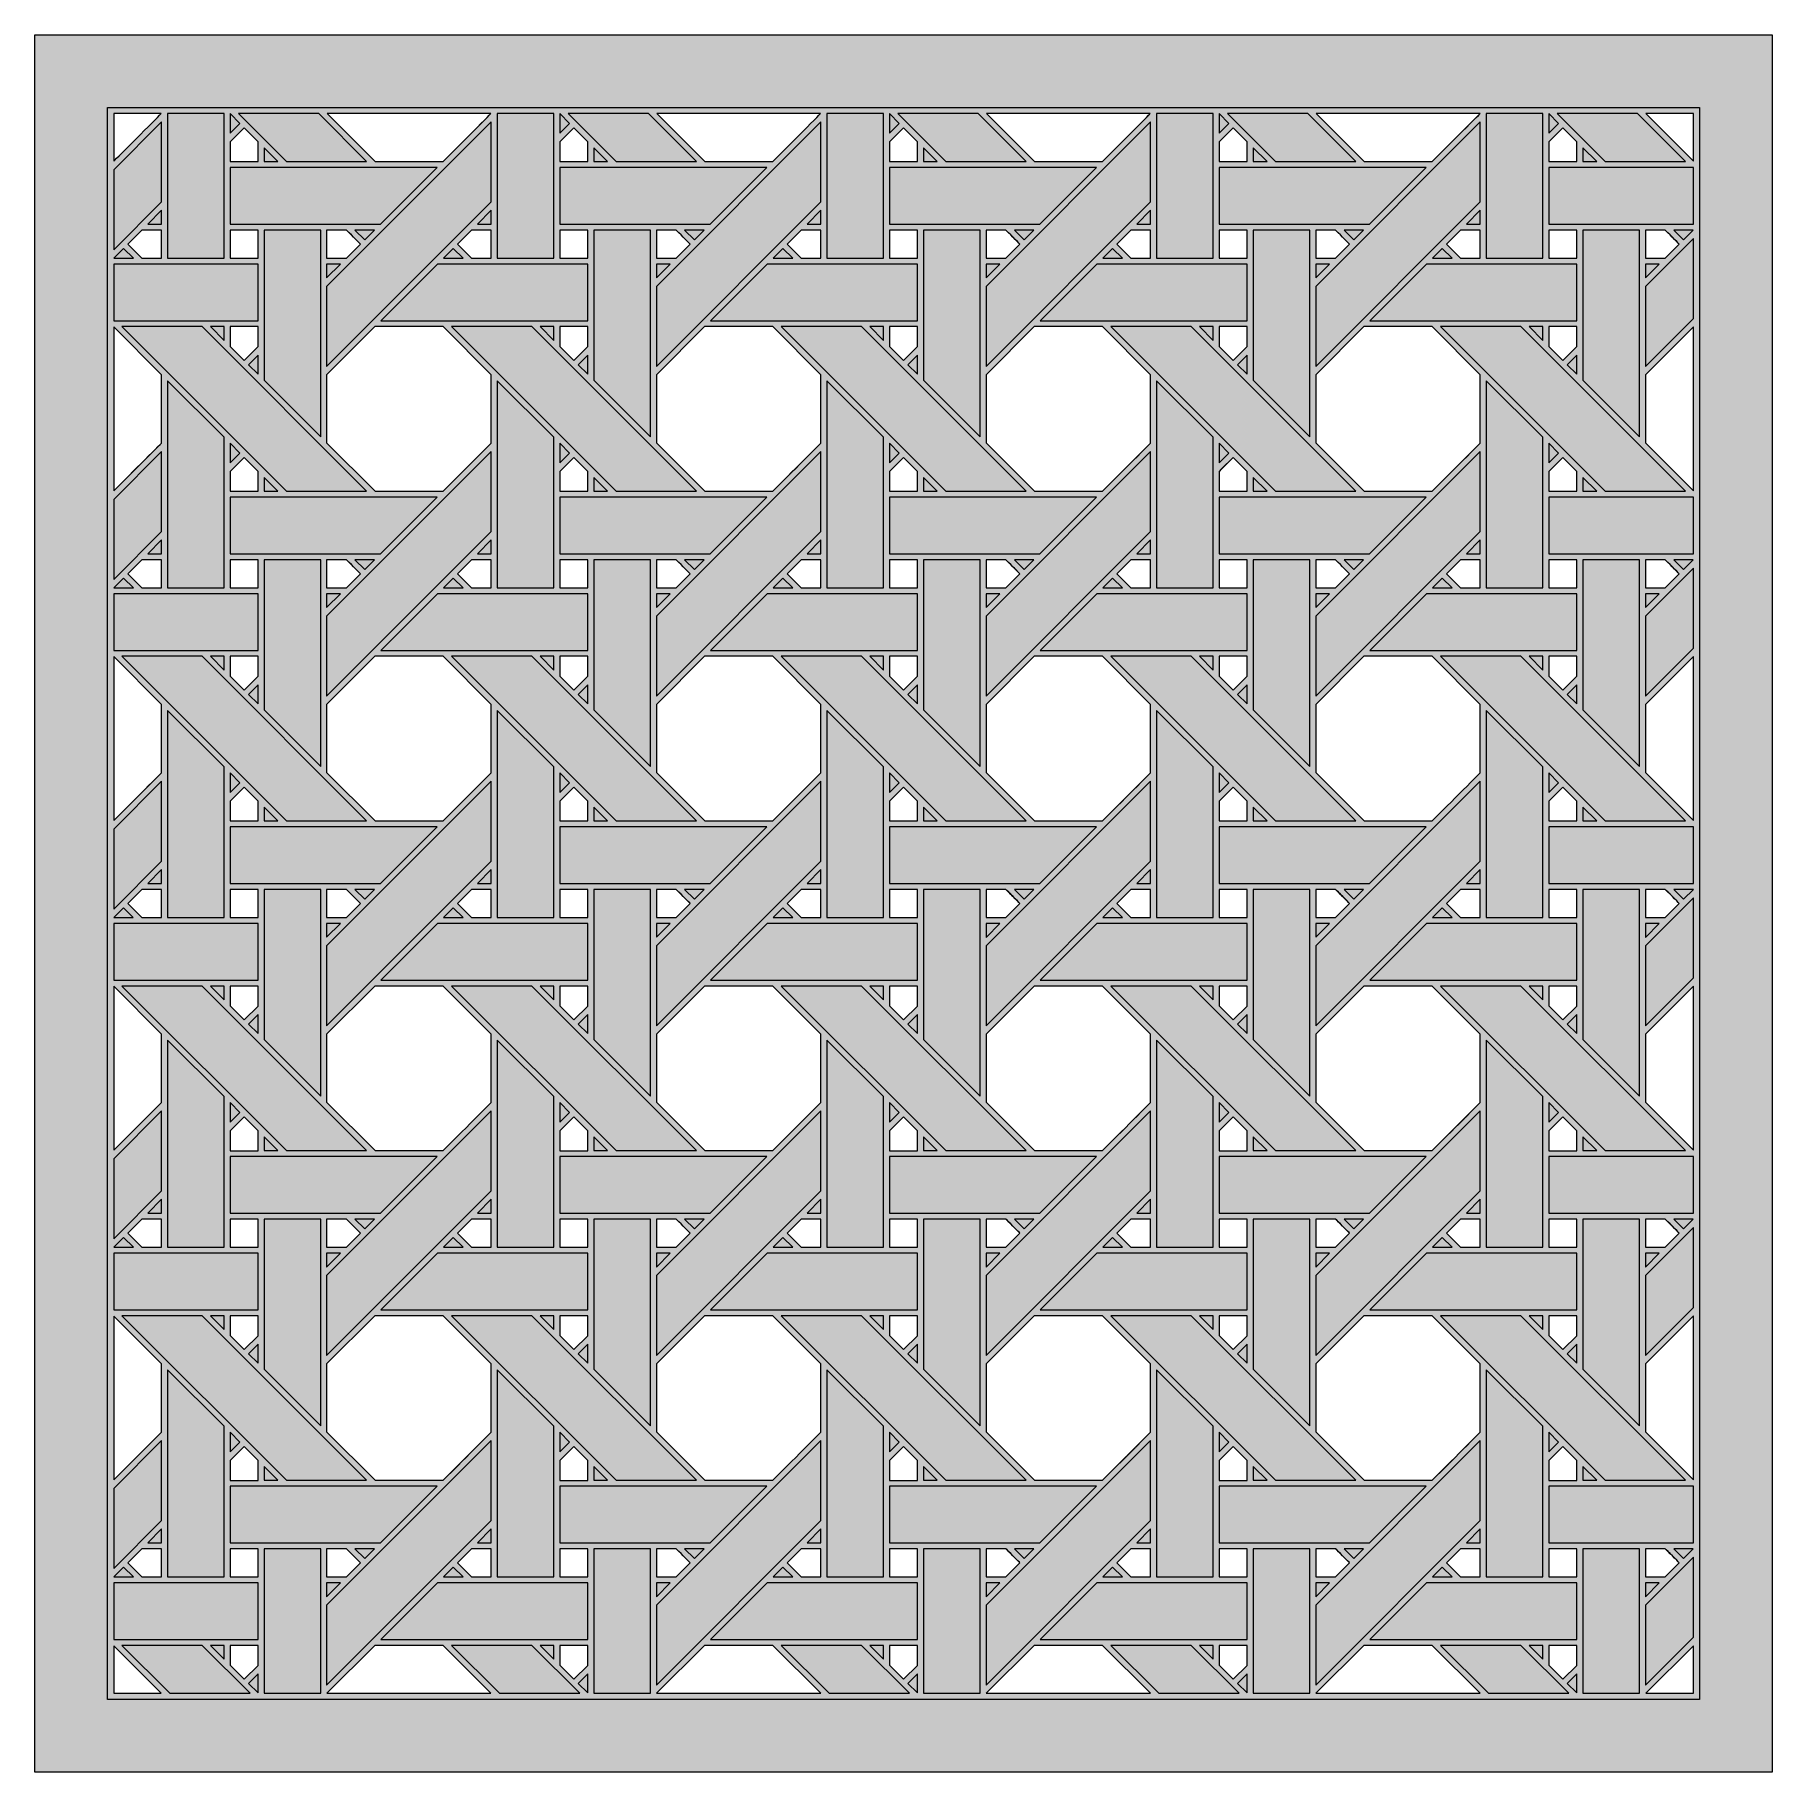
# Model space of a CAD drawing. Header units: inches. Extents: x 9.88 to 14.88, y 6.59 to 11.59.
import ezdxf

# ---------------------------------------------------------------- set-up
doc = ezdxf.new("R2010")
doc.units = ezdxf.units.IN
doc.header["$MEASUREMENT"] = 0
doc.layers.add('Design', color=7, linetype='Continuous', lineweight=0)

msp = doc.modelspace()

# ---------------------------------------------------------------- hatches: boundary and pattern name
at = {"layer": 'Design', "true_color": 0xdecaa5, "transparency": 33554687}
h = msp.add_hatch(color=9, dxfattribs=at)
h.dxf.hatch_style = 2
edge = h.paths.add_edge_path()
edge.add_spline(control_points=[(14.5186, 6.8219), (14.5186, 6.8219), (14.6558, 6.959), (14.6558, 6.959), (14.6558, 6.959), (14.6558, 6.8219), (14.6558, 6.8219), (14.6558, 6.8219), (14.5186, 6.8219), (14.5186, 6.8219)], knot_values=[0, 0, 0, 0, 1, 1, 1, 2, 2, 2, 3, 3, 3, 3], degree=3, periodic=0)
edge = h.paths.add_edge_path()
edge.add_spline(control_points=[(13.5699, 6.8219), (13.5699, 6.8219), (13.7078, 6.9598), (13.7078, 6.9598), (13.7078, 6.9598), (13.904, 6.9598), (13.904, 6.9598), (13.904, 6.9598), (14.0421, 6.8219), (14.0421, 6.8219), (14.0421, 6.8219), (13.5699, 6.8219), (13.5699, 6.8219)], knot_values=[0, 0, 0, 0, 1, 1, 1, 2, 2, 2, 3, 3, 3, 4, 4, 4, 4], degree=3, periodic=0)
edge = h.paths.add_edge_path()
edge.add_spline(control_points=[(12.6211, 6.8219), (12.6211, 6.8219), (12.7591, 6.9598), (12.7591, 6.9598), (12.7591, 6.9598), (12.9553, 6.9598), (12.9553, 6.9598), (12.9553, 6.9598), (13.0933, 6.8219), (13.0933, 6.8219), (13.0933, 6.8219), (12.6211, 6.8219), (12.6211, 6.8219)], knot_values=[0, 0, 0, 0, 1, 1, 1, 2, 2, 2, 3, 3, 3, 4, 4, 4, 4], degree=3, periodic=0)
edge = h.paths.add_edge_path()
edge.add_spline(control_points=[(11.6724, 6.8219), (11.6724, 6.8219), (11.8104, 6.9598), (11.8104, 6.9598), (11.8104, 6.9598), (12.0066, 6.9598), (12.0066, 6.9598), (12.0066, 6.9598), (12.1446, 6.8219), (12.1446, 6.8219), (12.1446, 6.8219), (11.6724, 6.8219), (11.6724, 6.8219)], knot_values=[0, 0, 0, 0, 1, 1, 1, 2, 2, 2, 3, 3, 3, 4, 4, 4, 4], degree=3, periodic=0)
edge = h.paths.add_edge_path()
edge.add_spline(control_points=[(10.7237, 6.8219), (10.7237, 6.8219), (10.8616, 6.9598), (10.8616, 6.9598), (10.8616, 6.9598), (11.0578, 6.9598), (11.0578, 6.9598), (11.0578, 6.9598), (11.1958, 6.8219), (11.1958, 6.8219), (11.1958, 6.8219), (10.7237, 6.8219), (10.7237, 6.8219)], knot_values=[0, 0, 0, 0, 1, 1, 1, 2, 2, 2, 3, 3, 3, 4, 4, 4, 4], degree=3, periodic=0)
edge = h.paths.add_edge_path()
edge.add_spline(control_points=[(10.11, 6.8219), (10.11, 6.8219), (10.11, 6.959), (10.11, 6.959), (10.11, 6.959), (10.2471, 6.8219), (10.2471, 6.8219), (10.2471, 6.8219), (10.11, 6.8219), (10.11, 6.8219)], knot_values=[0, 0, 0, 0, 1, 1, 1, 2, 2, 2, 3, 3, 3, 3], degree=3, periodic=0)
edge = h.paths.add_edge_path()
edge.add_spline(control_points=[(10.2469, 11.3677), (10.2273, 11.3479), (10.1222, 11.2429), (10.11, 11.2307), (10.11, 11.2307), (10.11, 11.3677), (10.11, 11.3677), (10.11, 11.3677), (10.2469, 11.3677), (10.2469, 11.3677)], knot_values=[0, 0, 0, 0, 1, 1, 1, 2, 2, 2, 3, 3, 3, 3], degree=3, periodic=0)
edge = h.paths.add_edge_path()
edge.add_spline(control_points=[(11.1957, 11.3677), (11.1757, 11.3476), (11.0667, 11.2388), (11.0579, 11.2299), (11.0579, 11.2299), (10.8622, 11.2299), (10.8622, 11.2299), (10.8622, 11.2299), (10.7244, 11.3677), (10.7244, 11.3677), (10.7244, 11.3677), (11.1957, 11.3677), (11.1957, 11.3677)], knot_values=[0, 0, 0, 0, 1, 1, 1, 2, 2, 2, 3, 3, 3, 4, 4, 4, 4], degree=3, periodic=0)
edge = h.paths.add_edge_path()
edge.add_spline(control_points=[(12.1444, 11.3677), (12.1244, 11.3476), (12.0155, 11.2388), (12.0066, 11.2299), (12.0066, 11.2299), (11.8109, 11.2299), (11.8109, 11.2299), (11.8109, 11.2299), (11.6731, 11.3677), (11.6731, 11.3677), (11.6731, 11.3677), (12.1444, 11.3677), (12.1444, 11.3677)], knot_values=[0, 0, 0, 0, 1, 1, 1, 2, 2, 2, 3, 3, 3, 4, 4, 4, 4], degree=3, periodic=0)
edge = h.paths.add_edge_path()
edge.add_spline(control_points=[(13.0931, 11.3677), (13.0732, 11.3476), (12.9642, 11.2388), (12.9553, 11.2299), (12.9553, 11.2299), (12.7596, 11.2299), (12.7596, 11.2299), (12.7596, 11.2299), (12.6219, 11.3677), (12.6219, 11.3677), (12.6219, 11.3677), (13.0931, 11.3677), (13.0931, 11.3677)], knot_values=[0, 0, 0, 0, 1, 1, 1, 2, 2, 2, 3, 3, 3, 4, 4, 4, 4], degree=3, periodic=0)
edge = h.paths.add_edge_path()
edge.add_spline(control_points=[(14.0419, 11.3677), (14.0219, 11.3476), (13.913, 11.2388), (13.9041, 11.2299), (13.9041, 11.2299), (13.7084, 11.2299), (13.7084, 11.2299), (13.7084, 11.2299), (13.5706, 11.3677), (13.5706, 11.3677), (13.5706, 11.3677), (14.0419, 11.3677), (14.0419, 11.3677)], knot_values=[0, 0, 0, 0, 1, 1, 1, 2, 2, 2, 3, 3, 3, 4, 4, 4, 4], degree=3, periodic=0)
edge = h.paths.add_edge_path()
edge.add_spline(control_points=[(14.6558, 11.3677), (14.6558, 11.3677), (14.6558, 11.2313), (14.6558, 11.2313), (14.6558, 11.2313), (14.5193, 11.3677), (14.5193, 11.3677), (14.5193, 11.3677), (14.6558, 11.3677), (14.6558, 11.3677)], knot_values=[0, 0, 0, 0, 1, 1, 1, 2, 2, 2, 3, 3, 3, 3], degree=3, periodic=0)
edge = h.paths.add_edge_path()
edge.add_spline(control_points=[(14.5179, 7.5742), (14.5179, 7.5742), (14.5179, 7.7699), (14.5179, 7.7699), (14.5179, 7.7699), (14.6558, 7.9078), (14.6558, 7.9078), (14.6558, 7.9078), (14.6558, 7.4363), (14.6558, 7.4363), (14.6558, 7.4363), (14.5179, 7.5742), (14.5179, 7.5742)], knot_values=[0, 0, 0, 0, 1, 1, 1, 2, 2, 2, 3, 3, 3, 4, 4, 4, 4], degree=3, periodic=0)
edge = h.paths.add_edge_path()
edge.add_spline(control_points=[(14.5179, 7.2377), (14.5179, 7.2377), (14.5749, 7.2377), (14.5749, 7.2377), (14.5801, 7.2326), (14.6108, 7.2018), (14.6153, 7.1974), (14.6153, 7.1974), (14.5748, 7.1569), (14.5748, 7.1569), (14.5748, 7.1569), (14.5179, 7.1569), (14.5179, 7.1569), (14.5179, 7.1569), (14.5179, 7.2377), (14.5179, 7.2377)], knot_values=[0, 0, 0, 0, 1, 1, 1, 2, 2, 2, 3, 3, 3, 4, 4, 4, 5, 5, 5, 5], degree=3, periodic=0)
edge = h.paths.add_edge_path()
edge.add_spline(control_points=[(13.9858, 7.2377), (13.9858, 7.2377), (14.0428, 7.2377), (14.0428, 7.2377), (14.0428, 7.2377), (14.0428, 7.1569), (14.0428, 7.1569), (14.0428, 7.1569), (13.9857, 7.1569), (13.9857, 7.1569), (13.9857, 7.1569), (13.9453, 7.1973), (13.9453, 7.1973), (13.9453, 7.1973), (13.9858, 7.2377), (13.9858, 7.2377)], knot_values=[0, 0, 0, 0, 1, 1, 1, 2, 2, 2, 3, 3, 3, 4, 4, 4, 5, 5, 5, 5], degree=3, periodic=0)
edge = h.paths.add_edge_path()
edge.add_spline(control_points=[(13.5691, 7.5742), (13.5691, 7.5742), (13.5691, 7.7699), (13.5691, 7.7699), (13.5691, 7.7699), (13.7078, 7.9086), (13.7078, 7.9086), (13.7078, 7.9086), (13.904, 7.9086), (13.904, 7.9086), (13.904, 7.9086), (14.0428, 7.7699), (14.0428, 7.7699), (14.0428, 7.7699), (14.0428, 7.5737), (14.0428, 7.5737), (14.025, 7.5557), (13.9131, 7.444), (13.9041, 7.435), (13.9041, 7.435), (13.7084, 7.435), (13.7084, 7.435), (13.7084, 7.435), (13.5691, 7.5742), (13.5691, 7.5742)], knot_values=[0, 0, 0, 0, 1, 1, 1, 2, 2, 2, 3, 3, 3, 4, 4, 4, 5, 5, 5, 6, 6, 6, 7, 7, 7, 8, 8, 8, 8], degree=3, periodic=0)
edge = h.paths.add_edge_path()
edge.add_spline(control_points=[(13.5691, 7.2377), (13.5691, 7.2377), (13.6262, 7.2377), (13.6262, 7.2377), (13.6313, 7.2326), (13.6621, 7.2018), (13.6665, 7.1974), (13.6665, 7.1974), (13.6261, 7.1569), (13.6261, 7.1569), (13.6261, 7.1569), (13.5691, 7.1569), (13.5691, 7.1569), (13.5691, 7.1569), (13.5691, 7.2377), (13.5691, 7.2377)], knot_values=[0, 0, 0, 0, 1, 1, 1, 2, 2, 2, 3, 3, 3, 4, 4, 4, 5, 5, 5, 5], degree=3, periodic=0)
edge = h.paths.add_edge_path()
edge.add_spline(control_points=[(13.037, 7.2377), (13.037, 7.2377), (13.0941, 7.2377), (13.0941, 7.2377), (13.0941, 7.2377), (13.0941, 7.1569), (13.0941, 7.1569), (13.0941, 7.1569), (13.037, 7.1569), (13.037, 7.1569), (13.037, 7.1569), (12.9966, 7.1973), (12.9966, 7.1973), (12.9966, 7.1973), (13.037, 7.2377), (13.037, 7.2377)], knot_values=[0, 0, 0, 0, 1, 1, 1, 2, 2, 2, 3, 3, 3, 4, 4, 4, 5, 5, 5, 5], degree=3, periodic=0)
edge = h.paths.add_edge_path()
edge.add_spline(control_points=[(12.6204, 7.5742), (12.6204, 7.5742), (12.6204, 7.7699), (12.6204, 7.7699), (12.6204, 7.7699), (12.7591, 7.9086), (12.7591, 7.9086), (12.7591, 7.9086), (12.9553, 7.9086), (12.9553, 7.9086), (12.9553, 7.9086), (13.0941, 7.7699), (13.0941, 7.7699), (13.0941, 7.7699), (13.0941, 7.5737), (13.0941, 7.5737), (13.0763, 7.5557), (12.9643, 7.444), (12.9553, 7.435), (12.9553, 7.435), (12.7596, 7.435), (12.7596, 7.435), (12.7596, 7.435), (12.6204, 7.5742), (12.6204, 7.5742)], knot_values=[0, 0, 0, 0, 1, 1, 1, 2, 2, 2, 3, 3, 3, 4, 4, 4, 5, 5, 5, 6, 6, 6, 7, 7, 7, 8, 8, 8, 8], degree=3, periodic=0)
edge = h.paths.add_edge_path()
edge.add_spline(control_points=[(12.6204, 7.2377), (12.6204, 7.2377), (12.6775, 7.2377), (12.6775, 7.2377), (12.6826, 7.2326), (12.7134, 7.2018), (12.7178, 7.1974), (12.7178, 7.1974), (12.6774, 7.1569), (12.6774, 7.1569), (12.6774, 7.1569), (12.6204, 7.1569), (12.6204, 7.1569), (12.6204, 7.1569), (12.6204, 7.2377), (12.6204, 7.2377)], knot_values=[0, 0, 0, 0, 1, 1, 1, 2, 2, 2, 3, 3, 3, 4, 4, 4, 5, 5, 5, 5], degree=3, periodic=0)
edge = h.paths.add_edge_path()
edge.add_spline(control_points=[(12.0883, 7.2377), (12.0883, 7.2377), (12.1453, 7.2377), (12.1453, 7.2377), (12.1453, 7.2377), (12.1453, 7.1569), (12.1453, 7.1569), (12.1453, 7.1569), (12.0882, 7.1569), (12.0882, 7.1569), (12.0882, 7.1569), (12.0479, 7.1973), (12.0479, 7.1973), (12.0479, 7.1973), (12.0883, 7.2377), (12.0883, 7.2377)], knot_values=[0, 0, 0, 0, 1, 1, 1, 2, 2, 2, 3, 3, 3, 4, 4, 4, 5, 5, 5, 5], degree=3, periodic=0)
edge = h.paths.add_edge_path()
edge.add_spline(control_points=[(11.6717, 7.5742), (11.6717, 7.5742), (11.6717, 7.7699), (11.6717, 7.7699), (11.6717, 7.7699), (11.8104, 7.9086), (11.8104, 7.9086), (11.8104, 7.9086), (12.0066, 7.9086), (12.0066, 7.9086), (12.0066, 7.9086), (12.1453, 7.7699), (12.1453, 7.7699), (12.1453, 7.7699), (12.1453, 7.5737), (12.1453, 7.5737), (12.1275, 7.5557), (12.0156, 7.444), (12.0066, 7.435), (12.0066, 7.435), (11.8109, 7.435), (11.8109, 7.435), (11.8109, 7.435), (11.6717, 7.5742), (11.6717, 7.5742)], knot_values=[0, 0, 0, 0, 1, 1, 1, 2, 2, 2, 3, 3, 3, 4, 4, 4, 5, 5, 5, 6, 6, 6, 7, 7, 7, 8, 8, 8, 8], degree=3, periodic=0)
edge = h.paths.add_edge_path()
edge.add_spline(control_points=[(11.6717, 7.2377), (11.6717, 7.2377), (11.7287, 7.2377), (11.7287, 7.2377), (11.7339, 7.2326), (11.7646, 7.2018), (11.7691, 7.1974), (11.7691, 7.1974), (11.7286, 7.1569), (11.7286, 7.1569), (11.7286, 7.1569), (11.6717, 7.1569), (11.6717, 7.1569), (11.6717, 7.1569), (11.6717, 7.2377), (11.6717, 7.2377)], knot_values=[0, 0, 0, 0, 1, 1, 1, 2, 2, 2, 3, 3, 3, 4, 4, 4, 5, 5, 5, 5], degree=3, periodic=0)
edge = h.paths.add_edge_path()
edge.add_spline(control_points=[(11.1396, 7.2377), (11.1396, 7.2377), (11.1966, 7.2377), (11.1966, 7.2377), (11.1966, 7.2377), (11.1966, 7.1569), (11.1966, 7.1569), (11.1966, 7.1569), (11.1395, 7.1569), (11.1395, 7.1569), (11.1395, 7.1569), (11.0991, 7.1973), (11.0991, 7.1973), (11.0991, 7.1973), (11.1396, 7.2377), (11.1396, 7.2377)], knot_values=[0, 0, 0, 0, 1, 1, 1, 2, 2, 2, 3, 3, 3, 4, 4, 4, 5, 5, 5, 5], degree=3, periodic=0)
edge = h.paths.add_edge_path()
edge.add_spline(control_points=[(10.7229, 7.5742), (10.7229, 7.5742), (10.7229, 7.7699), (10.7229, 7.7699), (10.7229, 7.7699), (10.8616, 7.9086), (10.8616, 7.9086), (10.8616, 7.9086), (11.0578, 7.9086), (11.0578, 7.9086), (11.0578, 7.9086), (11.1966, 7.7699), (11.1966, 7.7699), (11.1966, 7.7699), (11.1966, 7.5737), (11.1966, 7.5737), (11.1788, 7.5557), (11.0669, 7.444), (11.0579, 7.435), (11.0579, 7.435), (10.8622, 7.435), (10.8622, 7.435), (10.8622, 7.435), (10.7229, 7.5742), (10.7229, 7.5742)], knot_values=[0, 0, 0, 0, 1, 1, 1, 2, 2, 2, 3, 3, 3, 4, 4, 4, 5, 5, 5, 6, 6, 6, 7, 7, 7, 8, 8, 8, 8], degree=3, periodic=0)
edge = h.paths.add_edge_path()
edge.add_spline(control_points=[(10.7229, 7.2377), (10.7229, 7.2377), (10.78, 7.2377), (10.78, 7.2377), (10.7851, 7.2326), (10.8159, 7.2018), (10.8203, 7.1974), (10.8203, 7.1974), (10.7799, 7.1569), (10.7799, 7.1569), (10.7799, 7.1569), (10.7229, 7.1569), (10.7229, 7.1569), (10.7229, 7.1569), (10.7229, 7.2377), (10.7229, 7.2377)], knot_values=[0, 0, 0, 0, 1, 1, 1, 2, 2, 2, 3, 3, 3, 4, 4, 4, 5, 5, 5, 5], degree=3, periodic=0)
edge = h.paths.add_edge_path()
edge.add_spline(control_points=[(10.1908, 7.2377), (10.1908, 7.2377), (10.2479, 7.2377), (10.2479, 7.2377), (10.2479, 7.2377), (10.2479, 7.1569), (10.2479, 7.1569), (10.2479, 7.1569), (10.1907, 7.1569), (10.1907, 7.1569), (10.1907, 7.1569), (10.1504, 7.1973), (10.1504, 7.1973), (10.1504, 7.1973), (10.1908, 7.2377), (10.1908, 7.2377)], knot_values=[0, 0, 0, 0, 1, 1, 1, 2, 2, 2, 3, 3, 3, 4, 4, 4, 5, 5, 5, 5], degree=3, periodic=0)
edge = h.paths.add_edge_path()
edge.add_spline(control_points=[(10.11, 7.9077), (10.11, 7.9077), (10.2478, 7.7699), (10.2478, 7.7699), (10.2478, 7.7699), (10.2478, 7.5737), (10.2478, 7.5737), (10.2304, 7.556), (10.1223, 7.4482), (10.11, 7.4358), (10.11, 7.4358), (10.11, 7.9077), (10.11, 7.9077)], knot_values=[0, 0, 0, 0, 1, 1, 1, 2, 2, 2, 3, 3, 3, 4, 4, 4, 4], degree=3, periodic=0)
edge = h.paths.add_edge_path()
edge.add_spline(control_points=[(10.1504, 10.9923), (10.1504, 10.9923), (10.1908, 11.0327), (10.1908, 11.0327), (10.1908, 11.0327), (10.2479, 11.0327), (10.2479, 11.0327), (10.2479, 11.0327), (10.2479, 10.9519), (10.2479, 10.9519), (10.2479, 10.9519), (10.1907, 10.9519), (10.1907, 10.9519), (10.1907, 10.9519), (10.1504, 10.9923), (10.1504, 10.9923)], knot_values=[0, 0, 0, 0, 1, 1, 1, 2, 2, 2, 3, 3, 3, 4, 4, 4, 5, 5, 5, 5], degree=3, periodic=0)
edge = h.paths.add_edge_path()
edge.add_spline(control_points=[(10.2478, 10.6161), (10.2478, 10.6161), (10.2478, 10.4199), (10.2478, 10.4199), (10.2304, 10.4022), (10.1223, 10.2944), (10.11, 10.282), (10.11, 10.282), (10.11, 10.7539), (10.11, 10.7539), (10.11, 10.7539), (10.2478, 10.6161), (10.2478, 10.6161)], knot_values=[0, 0, 0, 0, 1, 1, 1, 2, 2, 2, 3, 3, 3, 4, 4, 4, 4], degree=3, periodic=0)
edge = h.paths.add_edge_path()
edge.add_spline(control_points=[(10.1907, 10.0031), (10.1907, 10.0031), (10.1504, 10.0435), (10.1504, 10.0435), (10.1504, 10.0435), (10.1908, 10.084), (10.1908, 10.084), (10.1908, 10.084), (10.2479, 10.084), (10.2479, 10.084), (10.2479, 10.084), (10.2479, 10.0031), (10.2479, 10.0031), (10.2479, 10.0031), (10.1907, 10.0031), (10.1907, 10.0031)], knot_values=[0, 0, 0, 0, 1, 1, 1, 2, 2, 2, 3, 3, 3, 4, 4, 4, 5, 5, 5, 5], degree=3, periodic=0)
edge = h.paths.add_edge_path()
edge.add_spline(control_points=[(10.1907, 9.0544), (10.1907, 9.0544), (10.1504, 9.0948), (10.1504, 9.0948), (10.1504, 9.0948), (10.1908, 9.1352), (10.1908, 9.1352), (10.1908, 9.1352), (10.2479, 9.1352), (10.2479, 9.1352), (10.2479, 9.1352), (10.2479, 9.0544), (10.2479, 9.0544), (10.2479, 9.0544), (10.1907, 9.0544), (10.1907, 9.0544)], knot_values=[0, 0, 0, 0, 1, 1, 1, 2, 2, 2, 3, 3, 3, 4, 4, 4, 5, 5, 5, 5], degree=3, periodic=0)
edge = h.paths.add_edge_path()
edge.add_spline(control_points=[(10.1908, 8.1865), (10.1908, 8.1865), (10.2479, 8.1865), (10.2479, 8.1865), (10.2479, 8.1865), (10.2479, 8.1057), (10.2479, 8.1057), (10.2479, 8.1057), (10.1907, 8.1057), (10.1907, 8.1057), (10.1907, 8.1057), (10.1504, 8.1461), (10.1504, 8.1461), (10.1504, 8.1461), (10.1908, 8.1865), (10.1908, 8.1865)], knot_values=[0, 0, 0, 0, 1, 1, 1, 2, 2, 2, 3, 3, 3, 4, 4, 4, 5, 5, 5, 5], degree=3, periodic=0)
edge = h.paths.add_edge_path()
edge.add_spline(control_points=[(10.11, 9.3332), (10.11, 9.3332), (10.11, 9.8052), (10.11, 9.8052), (10.11, 9.8052), (10.2478, 9.6673), (10.2478, 9.6673), (10.2478, 9.6673), (10.2478, 9.4711), (10.2478, 9.4711), (10.2304, 9.4535), (10.1223, 9.3456), (10.11, 9.3332)], knot_values=[0, 0, 0, 0, 1, 1, 1, 2, 2, 2, 3, 3, 3, 4, 4, 4, 4], degree=3, periodic=0)
edge = h.paths.add_edge_path()
edge.add_spline(control_points=[(10.2478, 8.7186), (10.2478, 8.7186), (10.2478, 8.5224), (10.2478, 8.5224), (10.2304, 8.5048), (10.1223, 8.3969), (10.11, 8.3845), (10.11, 8.3845), (10.11, 8.8565), (10.11, 8.8565), (10.11, 8.8565), (10.2478, 8.7186), (10.2478, 8.7186)], knot_values=[0, 0, 0, 0, 1, 1, 1, 2, 2, 2, 3, 3, 3, 4, 4, 4, 4], degree=3, periodic=0)
edge = h.paths.add_edge_path()
edge.add_spline(control_points=[(10.4451, 11.2297), (10.4451, 11.2297), (10.4451, 11.2869), (10.4451, 11.2869), (10.4451, 11.2869), (10.4854, 11.3273), (10.4854, 11.3273), (10.4854, 11.3273), (10.5257, 11.287), (10.5257, 11.287), (10.5257, 11.287), (10.5257, 11.2297), (10.5257, 11.2297), (10.5257, 11.2297), (10.4451, 11.2297), (10.4451, 11.2297)], knot_values=[0, 0, 0, 0, 1, 1, 1, 2, 2, 2, 3, 3, 3, 4, 4, 4, 5, 5, 5, 5], degree=3, periodic=0)
edge = h.paths.add_edge_path()
edge.add_spline(control_points=[(10.4451, 10.2809), (10.4451, 10.2809), (10.4451, 10.3382), (10.4451, 10.3382), (10.4451, 10.3382), (10.4854, 10.3785), (10.4854, 10.3785), (10.4854, 10.3785), (10.5257, 10.3382), (10.5257, 10.3382), (10.5257, 10.3382), (10.5257, 10.2809), (10.5257, 10.2809), (10.5257, 10.2809), (10.4451, 10.2809), (10.4451, 10.2809)], knot_values=[0, 0, 0, 0, 1, 1, 1, 2, 2, 2, 3, 3, 3, 4, 4, 4, 5, 5, 5, 5], degree=3, periodic=0)
edge = h.paths.add_edge_path()
edge.add_spline(control_points=[(10.4451, 9.3322), (10.4451, 9.3322), (10.4451, 9.3895), (10.4451, 9.3895), (10.4451, 9.3895), (10.4854, 9.4298), (10.4854, 9.4298), (10.4854, 9.4298), (10.5257, 9.3895), (10.5257, 9.3895), (10.5257, 9.3895), (10.5257, 9.3322), (10.5257, 9.3322), (10.5257, 9.3322), (10.4451, 9.3322), (10.4451, 9.3322)], knot_values=[0, 0, 0, 0, 1, 1, 1, 2, 2, 2, 3, 3, 3, 4, 4, 4, 5, 5, 5, 5], degree=3, periodic=0)
edge = h.paths.add_edge_path()
edge.add_spline(control_points=[(10.4451, 8.3834), (10.4451, 8.3834), (10.4451, 8.4407), (10.4451, 8.4407), (10.4451, 8.4407), (10.4854, 8.4811), (10.4854, 8.4811), (10.4854, 8.4811), (10.5257, 8.4407), (10.5257, 8.4407), (10.5257, 8.4407), (10.5257, 8.3834), (10.5257, 8.3834), (10.5257, 8.3834), (10.4451, 8.3834), (10.4451, 8.3834)], knot_values=[0, 0, 0, 0, 1, 1, 1, 2, 2, 2, 3, 3, 3, 4, 4, 4, 5, 5, 5, 5], degree=3, periodic=0)
edge = h.paths.add_edge_path()
edge.add_spline(control_points=[(10.4451, 7.4347), (10.4451, 7.4347), (10.4451, 7.492), (10.4451, 7.492), (10.4451, 7.492), (10.4854, 7.5323), (10.4854, 7.5323), (10.4854, 7.5323), (10.5257, 7.492), (10.5257, 7.492), (10.5257, 7.492), (10.5257, 7.4347), (10.5257, 7.4347), (10.5257, 7.4347), (10.4451, 7.4347), (10.4451, 7.4347)], knot_values=[0, 0, 0, 0, 1, 1, 1, 2, 2, 2, 3, 3, 3, 4, 4, 4, 5, 5, 5, 5], degree=3, periodic=0)
edge = h.paths.add_edge_path()
edge.add_spline(control_points=[(10.5253, 6.9599), (10.5253, 6.9599), (10.5253, 6.9023), (10.5253, 6.9023), (10.5253, 6.9023), (10.4854, 6.8623), (10.4854, 6.8623), (10.4854, 6.8623), (10.445, 6.9027), (10.445, 6.9027), (10.445, 6.9027), (10.445, 6.9599), (10.445, 6.9599), (10.445, 6.9599), (10.5253, 6.9599), (10.5253, 6.9599)], knot_values=[0, 0, 0, 0, 1, 1, 1, 2, 2, 2, 3, 3, 3, 4, 4, 4, 5, 5, 5, 5], degree=3, periodic=0)
edge = h.paths.add_edge_path()
edge.add_spline(control_points=[(10.4451, 7.1569), (10.4451, 7.1569), (10.4451, 7.2377), (10.4451, 7.2377), (10.4451, 7.2377), (10.5253, 7.2377), (10.5253, 7.2377), (10.5253, 7.2377), (10.5253, 7.1569), (10.5253, 7.1569), (10.5253, 7.1569), (10.4451, 7.1569), (10.4451, 7.1569)], knot_values=[0, 0, 0, 0, 1, 1, 1, 2, 2, 2, 3, 3, 3, 4, 4, 4, 4], degree=3, periodic=0)
edge = h.paths.add_edge_path()
edge.add_spline(control_points=[(10.4451, 8.1057), (10.4451, 8.1057), (10.4451, 8.1865), (10.4451, 8.1865), (10.4451, 8.1865), (10.5253, 8.1865), (10.5253, 8.1865), (10.5253, 8.1865), (10.5253, 8.1057), (10.5253, 8.1057), (10.5253, 8.1057), (10.4451, 8.1057), (10.4451, 8.1057)], knot_values=[0, 0, 0, 0, 1, 1, 1, 2, 2, 2, 3, 3, 3, 4, 4, 4, 4], degree=3, periodic=0)
edge = h.paths.add_edge_path()
edge.add_spline(control_points=[(10.5253, 7.9086), (10.5253, 7.9086), (10.5253, 7.851), (10.5253, 7.851), (10.5253, 7.851), (10.4854, 7.8111), (10.4854, 7.8111), (10.4854, 7.8111), (10.445, 7.8514), (10.445, 7.8514), (10.445, 7.8514), (10.445, 7.9086), (10.445, 7.9086), (10.445, 7.9086), (10.5253, 7.9086), (10.5253, 7.9086)], knot_values=[0, 0, 0, 0, 1, 1, 1, 2, 2, 2, 3, 3, 3, 4, 4, 4, 5, 5, 5, 5], degree=3, periodic=0)
edge = h.paths.add_edge_path()
edge.add_spline(control_points=[(10.4451, 9.0544), (10.4451, 9.0544), (10.4451, 9.1352), (10.4451, 9.1352), (10.4451, 9.1352), (10.5253, 9.1352), (10.5253, 9.1352), (10.5253, 9.1352), (10.5253, 9.0544), (10.5253, 9.0544), (10.5253, 9.0544), (10.4451, 9.0544), (10.4451, 9.0544)], knot_values=[0, 0, 0, 0, 1, 1, 1, 2, 2, 2, 3, 3, 3, 4, 4, 4, 4], degree=3, periodic=0)
edge = h.paths.add_edge_path()
edge.add_spline(control_points=[(10.5253, 8.8573), (10.5253, 8.8573), (10.5253, 8.7997), (10.5253, 8.7997), (10.5253, 8.7997), (10.4854, 8.7598), (10.4854, 8.7598), (10.4854, 8.7598), (10.445, 8.8001), (10.445, 8.8001), (10.445, 8.8001), (10.445, 8.8573), (10.445, 8.8573), (10.445, 8.8573), (10.5253, 8.8573), (10.5253, 8.8573)], knot_values=[0, 0, 0, 0, 1, 1, 1, 2, 2, 2, 3, 3, 3, 4, 4, 4, 5, 5, 5, 5], degree=3, periodic=0)
edge = h.paths.add_edge_path()
edge.add_spline(control_points=[(10.4451, 10.0031), (10.4451, 10.0031), (10.4451, 10.0839), (10.4451, 10.0839), (10.4451, 10.0839), (10.5253, 10.0839), (10.5253, 10.0839), (10.5253, 10.0839), (10.5253, 10.0031), (10.5253, 10.0031), (10.5253, 10.0031), (10.4451, 10.0031), (10.4451, 10.0031)], knot_values=[0, 0, 0, 0, 1, 1, 1, 2, 2, 2, 3, 3, 3, 4, 4, 4, 4], degree=3, periodic=0)
edge = h.paths.add_edge_path()
edge.add_spline(control_points=[(10.5253, 9.8061), (10.5253, 9.8061), (10.5253, 9.7485), (10.5253, 9.7485), (10.5253, 9.7485), (10.4854, 9.7085), (10.4854, 9.7085), (10.4854, 9.7085), (10.445, 9.7489), (10.445, 9.7489), (10.445, 9.7489), (10.445, 9.8061), (10.445, 9.8061), (10.445, 9.8061), (10.5253, 9.8061), (10.5253, 9.8061)], knot_values=[0, 0, 0, 0, 1, 1, 1, 2, 2, 2, 3, 3, 3, 4, 4, 4, 5, 5, 5, 5], degree=3, periodic=0)
edge = h.paths.add_edge_path()
edge.add_spline(control_points=[(10.4451, 10.9519), (10.4451, 10.9519), (10.4451, 11.0327), (10.4451, 11.0327), (10.4451, 11.0327), (10.5253, 11.0327), (10.5253, 11.0327), (10.5253, 11.0327), (10.5253, 10.9519), (10.5253, 10.9519), (10.5253, 10.9519), (10.4451, 10.9519), (10.4451, 10.9519)], knot_values=[0, 0, 0, 0, 1, 1, 1, 2, 2, 2, 3, 3, 3, 4, 4, 4, 4], degree=3, periodic=0)
edge = h.paths.add_edge_path()
edge.add_spline(control_points=[(10.5253, 10.7548), (10.5253, 10.7548), (10.5253, 10.6972), (10.5253, 10.6972), (10.5253, 10.6972), (10.4854, 10.6573), (10.4854, 10.6573), (10.4854, 10.6573), (10.445, 10.6976), (10.445, 10.6976), (10.445, 10.6976), (10.445, 10.7548), (10.445, 10.7548), (10.445, 10.7548), (10.5253, 10.7548), (10.5253, 10.7548)], knot_values=[0, 0, 0, 0, 1, 1, 1, 2, 2, 2, 3, 3, 3, 4, 4, 4, 5, 5, 5, 5], degree=3, periodic=0)
edge = h.paths.add_edge_path()
edge.add_spline(control_points=[(10.7799, 10.9519), (10.7799, 10.9519), (10.7229, 10.9519), (10.7229, 10.9519), (10.7229, 10.9519), (10.7229, 11.0327), (10.7229, 11.0327), (10.7229, 11.0327), (10.78, 11.0327), (10.78, 11.0327), (10.7851, 11.0276), (10.8159, 10.9967), (10.8203, 10.9923), (10.8203, 10.9923), (10.7799, 10.9519), (10.7799, 10.9519)], knot_values=[0, 0, 0, 0, 1, 1, 1, 2, 2, 2, 3, 3, 3, 4, 4, 4, 5, 5, 5, 5], degree=3, periodic=0)
edge = h.paths.add_edge_path()
edge.add_spline(control_points=[(11.0991, 10.9923), (11.0991, 10.9923), (11.1396, 11.0327), (11.1396, 11.0327), (11.1396, 11.0327), (11.1966, 11.0327), (11.1966, 11.0327), (11.1966, 11.0327), (11.1966, 10.9519), (11.1966, 10.9519), (11.1966, 10.9519), (11.1395, 10.9519), (11.1395, 10.9519), (11.1395, 10.9519), (11.0991, 10.9923), (11.0991, 10.9923)], knot_values=[0, 0, 0, 0, 1, 1, 1, 2, 2, 2, 3, 3, 3, 4, 4, 4, 5, 5, 5, 5], degree=3, periodic=0)
edge = h.paths.add_edge_path()
edge.add_spline(control_points=[(11.1966, 10.6161), (11.1966, 10.6161), (11.1966, 10.4198), (11.1966, 10.4198), (11.1788, 10.4019), (11.0669, 10.2902), (11.0579, 10.2812), (11.0579, 10.2812), (10.8622, 10.2812), (10.8622, 10.2812), (10.8622, 10.2812), (10.7229, 10.4204), (10.7229, 10.4204), (10.7229, 10.4204), (10.7229, 10.6161), (10.7229, 10.6161), (10.7229, 10.6161), (10.8616, 10.7548), (10.8616, 10.7548), (10.8616, 10.7548), (11.0578, 10.7548), (11.0578, 10.7548), (11.0578, 10.7548), (11.1966, 10.6161), (11.1966, 10.6161)], knot_values=[0, 0, 0, 0, 1, 1, 1, 2, 2, 2, 3, 3, 3, 4, 4, 4, 5, 5, 5, 6, 6, 6, 7, 7, 7, 8, 8, 8, 8], degree=3, periodic=0)
edge = h.paths.add_edge_path()
edge.add_spline(control_points=[(11.1395, 10.0031), (11.1395, 10.0031), (11.0991, 10.0435), (11.0991, 10.0435), (11.0991, 10.0435), (11.1396, 10.084), (11.1396, 10.084), (11.1396, 10.084), (11.1966, 10.084), (11.1966, 10.084), (11.1966, 10.084), (11.1966, 10.0031), (11.1966, 10.0031), (11.1966, 10.0031), (11.1395, 10.0031), (11.1395, 10.0031)], knot_values=[0, 0, 0, 0, 1, 1, 1, 2, 2, 2, 3, 3, 3, 4, 4, 4, 5, 5, 5, 5], degree=3, periodic=0)
edge = h.paths.add_edge_path()
edge.add_spline(control_points=[(11.1395, 9.0544), (11.1395, 9.0544), (11.0991, 9.0948), (11.0991, 9.0948), (11.0991, 9.0948), (11.1396, 9.1352), (11.1396, 9.1352), (11.1396, 9.1352), (11.1966, 9.1352), (11.1966, 9.1352), (11.1966, 9.1352), (11.1966, 9.0544), (11.1966, 9.0544), (11.1966, 9.0544), (11.1395, 9.0544), (11.1395, 9.0544)], knot_values=[0, 0, 0, 0, 1, 1, 1, 2, 2, 2, 3, 3, 3, 4, 4, 4, 5, 5, 5, 5], degree=3, periodic=0)
edge = h.paths.add_edge_path()
edge.add_spline(control_points=[(11.1396, 8.1865), (11.1396, 8.1865), (11.1966, 8.1865), (11.1966, 8.1865), (11.1966, 8.1865), (11.1966, 8.1057), (11.1966, 8.1057), (11.1966, 8.1057), (11.1395, 8.1057), (11.1395, 8.1057), (11.1395, 8.1057), (11.0991, 8.1461), (11.0991, 8.1461), (11.0991, 8.1461), (11.1396, 8.1865), (11.1396, 8.1865)], knot_values=[0, 0, 0, 0, 1, 1, 1, 2, 2, 2, 3, 3, 3, 4, 4, 4, 5, 5, 5, 5], degree=3, periodic=0)
edge = h.paths.add_edge_path()
edge.add_spline(control_points=[(10.78, 9.1352), (10.7851, 9.1301), (10.8159, 9.0993), (10.8203, 9.0948), (10.8203, 9.0948), (10.7799, 9.0544), (10.7799, 9.0544), (10.7799, 9.0544), (10.7229, 9.0544), (10.7229, 9.0544), (10.7229, 9.0544), (10.7229, 9.1352), (10.7229, 9.1352), (10.7229, 9.1352), (10.78, 9.1352), (10.78, 9.1352)], knot_values=[0, 0, 0, 0, 1, 1, 1, 2, 2, 2, 3, 3, 3, 4, 4, 4, 5, 5, 5, 5], degree=3, periodic=0)
edge = h.paths.add_edge_path()
edge.add_spline(control_points=[(10.7229, 10.0032), (10.7229, 10.0032), (10.7229, 10.0839), (10.7229, 10.0839), (10.7229, 10.0839), (10.78, 10.0839), (10.78, 10.0839), (10.7851, 10.0788), (10.8159, 10.048), (10.8203, 10.0436), (10.8203, 10.0436), (10.7799, 10.0032), (10.7799, 10.0032), (10.7799, 10.0032), (10.7229, 10.0032), (10.7229, 10.0032)], knot_values=[0, 0, 0, 0, 1, 1, 1, 2, 2, 2, 3, 3, 3, 4, 4, 4, 5, 5, 5, 5], degree=3, periodic=0)
edge = h.paths.add_edge_path()
edge.add_spline(control_points=[(10.8616, 9.8061), (10.8616, 9.8061), (11.0578, 9.8061), (11.0578, 9.8061), (11.0578, 9.8061), (11.1966, 9.6673), (11.1966, 9.6673), (11.1966, 9.6673), (11.1966, 9.4711), (11.1966, 9.4711), (11.1788, 9.4532), (11.0669, 9.3414), (11.0579, 9.3324), (11.0579, 9.3324), (10.8622, 9.3324), (10.8622, 9.3324), (10.8622, 9.3324), (10.7229, 9.4717), (10.7229, 9.4717), (10.7229, 9.4717), (10.7229, 9.6673), (10.7229, 9.6673), (10.7229, 9.6673), (10.8616, 9.8061), (10.8616, 9.8061)], knot_values=[0, 0, 0, 0, 1, 1, 1, 2, 2, 2, 3, 3, 3, 4, 4, 4, 5, 5, 5, 6, 6, 6, 7, 7, 7, 8, 8, 8, 8], degree=3, periodic=0)
edge = h.paths.add_edge_path()
edge.add_spline(control_points=[(10.8203, 8.1461), (10.8203, 8.1461), (10.7799, 8.1057), (10.7799, 8.1057), (10.7799, 8.1057), (10.7229, 8.1057), (10.7229, 8.1057), (10.7229, 8.1057), (10.7229, 8.1865), (10.7229, 8.1865), (10.7229, 8.1865), (10.78, 8.1865), (10.78, 8.1865), (10.7851, 8.1813), (10.8159, 8.1505), (10.8203, 8.1461)], knot_values=[0, 0, 0, 0, 1, 1, 1, 2, 2, 2, 3, 3, 3, 4, 4, 4, 5, 5, 5, 5], degree=3, periodic=0)
edge = h.paths.add_edge_path()
edge.add_spline(control_points=[(10.7229, 8.5229), (10.7229, 8.5229), (10.7229, 8.7186), (10.7229, 8.7186), (10.7229, 8.7186), (10.8616, 8.8573), (10.8616, 8.8573), (10.8616, 8.8573), (11.0578, 8.8573), (11.0578, 8.8573), (11.0578, 8.8573), (11.1966, 8.7186), (11.1966, 8.7186), (11.1966, 8.7186), (11.1966, 8.5224), (11.1966, 8.5224), (11.1788, 8.5044), (11.0669, 8.3927), (11.0579, 8.3837), (11.0579, 8.3837), (10.8622, 8.3837), (10.8622, 8.3837), (10.8622, 8.3837), (10.7229, 8.5229), (10.7229, 8.5229)], knot_values=[0, 0, 0, 0, 1, 1, 1, 2, 2, 2, 3, 3, 3, 4, 4, 4, 5, 5, 5, 6, 6, 6, 7, 7, 7, 8, 8, 8, 8], degree=3, periodic=0)
edge = h.paths.add_edge_path()
edge.add_spline(control_points=[(11.3938, 11.2297), (11.3938, 11.2297), (11.3938, 11.2869), (11.3938, 11.2869), (11.3938, 11.2869), (11.4341, 11.3273), (11.4341, 11.3273), (11.4341, 11.3273), (11.4745, 11.287), (11.4745, 11.287), (11.4745, 11.287), (11.4745, 11.2297), (11.4745, 11.2297), (11.4745, 11.2297), (11.3938, 11.2297), (11.3938, 11.2297)], knot_values=[0, 0, 0, 0, 1, 1, 1, 2, 2, 2, 3, 3, 3, 4, 4, 4, 5, 5, 5, 5], degree=3, periodic=0)
edge = h.paths.add_edge_path()
edge.add_spline(control_points=[(11.3938, 10.2809), (11.3938, 10.2809), (11.3938, 10.3382), (11.3938, 10.3382), (11.3938, 10.3382), (11.4341, 10.3785), (11.4341, 10.3785), (11.4341, 10.3785), (11.4745, 10.3382), (11.4745, 10.3382), (11.4745, 10.3382), (11.4745, 10.2809), (11.4745, 10.2809), (11.4745, 10.2809), (11.3938, 10.2809), (11.3938, 10.2809)], knot_values=[0, 0, 0, 0, 1, 1, 1, 2, 2, 2, 3, 3, 3, 4, 4, 4, 5, 5, 5, 5], degree=3, periodic=0)
edge = h.paths.add_edge_path()
edge.add_spline(control_points=[(11.3938, 9.3322), (11.3938, 9.3322), (11.3938, 9.3895), (11.3938, 9.3895), (11.3938, 9.3895), (11.4341, 9.4298), (11.4341, 9.4298), (11.4341, 9.4298), (11.4745, 9.3895), (11.4745, 9.3895), (11.4745, 9.3895), (11.4745, 9.3322), (11.4745, 9.3322), (11.4745, 9.3322), (11.3938, 9.3322), (11.3938, 9.3322)], knot_values=[0, 0, 0, 0, 1, 1, 1, 2, 2, 2, 3, 3, 3, 4, 4, 4, 5, 5, 5, 5], degree=3, periodic=0)
edge = h.paths.add_edge_path()
edge.add_spline(control_points=[(11.3938, 8.3834), (11.3938, 8.3834), (11.3938, 8.4407), (11.3938, 8.4407), (11.3938, 8.4407), (11.4341, 8.4811), (11.4341, 8.4811), (11.4341, 8.4811), (11.4745, 8.4407), (11.4745, 8.4407), (11.4745, 8.4407), (11.4745, 8.3834), (11.4745, 8.3834), (11.4745, 8.3834), (11.3938, 8.3834), (11.3938, 8.3834)], knot_values=[0, 0, 0, 0, 1, 1, 1, 2, 2, 2, 3, 3, 3, 4, 4, 4, 5, 5, 5, 5], degree=3, periodic=0)
edge = h.paths.add_edge_path()
edge.add_spline(control_points=[(11.3938, 7.4347), (11.3938, 7.4347), (11.3938, 7.492), (11.3938, 7.492), (11.3938, 7.492), (11.4341, 7.5323), (11.4341, 7.5323), (11.4341, 7.5323), (11.4745, 7.492), (11.4745, 7.492), (11.4745, 7.492), (11.4745, 7.4347), (11.4745, 7.4347), (11.4745, 7.4347), (11.3938, 7.4347), (11.3938, 7.4347)], knot_values=[0, 0, 0, 0, 1, 1, 1, 2, 2, 2, 3, 3, 3, 4, 4, 4, 5, 5, 5, 5], degree=3, periodic=0)
edge = h.paths.add_edge_path()
edge.add_spline(control_points=[(11.474, 6.9599), (11.474, 6.9599), (11.474, 6.9023), (11.474, 6.9023), (11.474, 6.9023), (11.4341, 6.8623), (11.4341, 6.8623), (11.4341, 6.8623), (11.3938, 6.9027), (11.3938, 6.9027), (11.3938, 6.9027), (11.3938, 6.9599), (11.3938, 6.9599), (11.3938, 6.9599), (11.474, 6.9599), (11.474, 6.9599)], knot_values=[0, 0, 0, 0, 1, 1, 1, 2, 2, 2, 3, 3, 3, 4, 4, 4, 5, 5, 5, 5], degree=3, periodic=0)
edge = h.paths.add_edge_path()
edge.add_spline(control_points=[(11.3938, 7.1569), (11.3938, 7.1569), (11.3938, 7.2377), (11.3938, 7.2377), (11.3938, 7.2377), (11.474, 7.2377), (11.474, 7.2377), (11.474, 7.2377), (11.474, 7.1569), (11.474, 7.1569), (11.474, 7.1569), (11.3938, 7.1569), (11.3938, 7.1569)], knot_values=[0, 0, 0, 0, 1, 1, 1, 2, 2, 2, 3, 3, 3, 4, 4, 4, 4], degree=3, periodic=0)
edge = h.paths.add_edge_path()
edge.add_spline(control_points=[(11.3938, 8.1057), (11.3938, 8.1057), (11.3938, 8.1865), (11.3938, 8.1865), (11.3938, 8.1865), (11.474, 8.1865), (11.474, 8.1865), (11.474, 8.1865), (11.474, 8.1057), (11.474, 8.1057), (11.474, 8.1057), (11.3938, 8.1057), (11.3938, 8.1057)], knot_values=[0, 0, 0, 0, 1, 1, 1, 2, 2, 2, 3, 3, 3, 4, 4, 4, 4], degree=3, periodic=0)
edge = h.paths.add_edge_path()
edge.add_spline(control_points=[(11.474, 7.9086), (11.474, 7.9086), (11.474, 7.851), (11.474, 7.851), (11.474, 7.851), (11.4341, 7.8111), (11.4341, 7.8111), (11.4341, 7.8111), (11.3938, 7.8514), (11.3938, 7.8514), (11.3938, 7.8514), (11.3938, 7.9086), (11.3938, 7.9086), (11.3938, 7.9086), (11.474, 7.9086), (11.474, 7.9086)], knot_values=[0, 0, 0, 0, 1, 1, 1, 2, 2, 2, 3, 3, 3, 4, 4, 4, 5, 5, 5, 5], degree=3, periodic=0)
edge = h.paths.add_edge_path()
edge.add_spline(control_points=[(11.3938, 9.0544), (11.3938, 9.0544), (11.3938, 9.1352), (11.3938, 9.1352), (11.3938, 9.1352), (11.474, 9.1352), (11.474, 9.1352), (11.474, 9.1352), (11.474, 9.0544), (11.474, 9.0544), (11.474, 9.0544), (11.3938, 9.0544), (11.3938, 9.0544)], knot_values=[0, 0, 0, 0, 1, 1, 1, 2, 2, 2, 3, 3, 3, 4, 4, 4, 4], degree=3, periodic=0)
edge = h.paths.add_edge_path()
edge.add_spline(control_points=[(11.474, 8.8573), (11.474, 8.8573), (11.474, 8.7997), (11.474, 8.7997), (11.474, 8.7997), (11.4341, 8.7598), (11.4341, 8.7598), (11.4341, 8.7598), (11.3938, 8.8001), (11.3938, 8.8001), (11.3938, 8.8001), (11.3938, 8.8573), (11.3938, 8.8573), (11.3938, 8.8573), (11.474, 8.8573), (11.474, 8.8573)], knot_values=[0, 0, 0, 0, 1, 1, 1, 2, 2, 2, 3, 3, 3, 4, 4, 4, 5, 5, 5, 5], degree=3, periodic=0)
edge = h.paths.add_edge_path()
edge.add_spline(control_points=[(11.3938, 10.0031), (11.3938, 10.0031), (11.3938, 10.0839), (11.3938, 10.0839), (11.3938, 10.0839), (11.474, 10.0839), (11.474, 10.0839), (11.474, 10.0839), (11.474, 10.0031), (11.474, 10.0031), (11.474, 10.0031), (11.3938, 10.0031), (11.3938, 10.0031)], knot_values=[0, 0, 0, 0, 1, 1, 1, 2, 2, 2, 3, 3, 3, 4, 4, 4, 4], degree=3, periodic=0)
edge = h.paths.add_edge_path()
edge.add_spline(control_points=[(11.474, 9.8061), (11.474, 9.8061), (11.474, 9.7485), (11.474, 9.7485), (11.474, 9.7485), (11.4341, 9.7085), (11.4341, 9.7085), (11.4341, 9.7085), (11.3938, 9.7489), (11.3938, 9.7489), (11.3938, 9.7489), (11.3938, 9.8061), (11.3938, 9.8061), (11.3938, 9.8061), (11.474, 9.8061), (11.474, 9.8061)], knot_values=[0, 0, 0, 0, 1, 1, 1, 2, 2, 2, 3, 3, 3, 4, 4, 4, 5, 5, 5, 5], degree=3, periodic=0)
edge = h.paths.add_edge_path()
edge.add_spline(control_points=[(11.3938, 10.9519), (11.3938, 10.9519), (11.3938, 11.0327), (11.3938, 11.0327), (11.3938, 11.0327), (11.474, 11.0327), (11.474, 11.0327), (11.474, 11.0327), (11.474, 10.9519), (11.474, 10.9519), (11.474, 10.9519), (11.3938, 10.9519), (11.3938, 10.9519)], knot_values=[0, 0, 0, 0, 1, 1, 1, 2, 2, 2, 3, 3, 3, 4, 4, 4, 4], degree=3, periodic=0)
edge = h.paths.add_edge_path()
edge.add_spline(control_points=[(11.474, 10.7548), (11.474, 10.7548), (11.474, 10.6972), (11.474, 10.6972), (11.474, 10.6972), (11.4341, 10.6573), (11.4341, 10.6573), (11.4341, 10.6573), (11.3938, 10.6976), (11.3938, 10.6976), (11.3938, 10.6976), (11.3938, 10.7548), (11.3938, 10.7548), (11.3938, 10.7548), (11.474, 10.7548), (11.474, 10.7548)], knot_values=[0, 0, 0, 0, 1, 1, 1, 2, 2, 2, 3, 3, 3, 4, 4, 4, 5, 5, 5, 5], degree=3, periodic=0)
edge = h.paths.add_edge_path()
edge.add_spline(control_points=[(11.7286, 10.9519), (11.7286, 10.9519), (11.6717, 10.9519), (11.6717, 10.9519), (11.6717, 10.9519), (11.6717, 11.0327), (11.6717, 11.0327), (11.6717, 11.0327), (11.7287, 11.0327), (11.7287, 11.0327), (11.7339, 11.0276), (11.7646, 10.9967), (11.7691, 10.9923), (11.7691, 10.9923), (11.7286, 10.9519), (11.7286, 10.9519)], knot_values=[0, 0, 0, 0, 1, 1, 1, 2, 2, 2, 3, 3, 3, 4, 4, 4, 5, 5, 5, 5], degree=3, periodic=0)
edge = h.paths.add_edge_path()
edge.add_spline(control_points=[(12.0479, 10.9923), (12.0479, 10.9923), (12.0883, 11.0327), (12.0883, 11.0327), (12.0883, 11.0327), (12.1453, 11.0327), (12.1453, 11.0327), (12.1453, 11.0327), (12.1453, 10.9519), (12.1453, 10.9519), (12.1453, 10.9519), (12.0882, 10.9519), (12.0882, 10.9519), (12.0882, 10.9519), (12.0479, 10.9923), (12.0479, 10.9923)], knot_values=[0, 0, 0, 0, 1, 1, 1, 2, 2, 2, 3, 3, 3, 4, 4, 4, 5, 5, 5, 5], degree=3, periodic=0)
edge = h.paths.add_edge_path()
edge.add_spline(control_points=[(12.1453, 10.6161), (12.1453, 10.6161), (12.1453, 10.4199), (12.1453, 10.4199), (12.1275, 10.4019), (12.0156, 10.2902), (12.0066, 10.2812), (12.0066, 10.2812), (11.8109, 10.2812), (11.8109, 10.2812), (11.8109, 10.2812), (11.6717, 10.4204), (11.6717, 10.4204), (11.6717, 10.4204), (11.6717, 10.6161), (11.6717, 10.6161), (11.6717, 10.6161), (11.8104, 10.7548), (11.8104, 10.7548), (11.8104, 10.7548), (12.0066, 10.7548), (12.0066, 10.7548), (12.0066, 10.7548), (12.1453, 10.6161), (12.1453, 10.6161)], knot_values=[0, 0, 0, 0, 1, 1, 1, 2, 2, 2, 3, 3, 3, 4, 4, 4, 5, 5, 5, 6, 6, 6, 7, 7, 7, 8, 8, 8, 8], degree=3, periodic=0)
edge = h.paths.add_edge_path()
edge.add_spline(control_points=[(12.0882, 10.0031), (12.0882, 10.0031), (12.0479, 10.0435), (12.0479, 10.0435), (12.0479, 10.0435), (12.0883, 10.084), (12.0883, 10.084), (12.0883, 10.084), (12.1453, 10.084), (12.1453, 10.084), (12.1453, 10.084), (12.1453, 10.0031), (12.1453, 10.0031), (12.1453, 10.0031), (12.0882, 10.0031), (12.0882, 10.0031)], knot_values=[0, 0, 0, 0, 1, 1, 1, 2, 2, 2, 3, 3, 3, 4, 4, 4, 5, 5, 5, 5], degree=3, periodic=0)
edge = h.paths.add_edge_path()
edge.add_spline(control_points=[(12.0882, 9.0544), (12.0882, 9.0544), (12.0479, 9.0948), (12.0479, 9.0948), (12.0479, 9.0948), (12.0883, 9.1352), (12.0883, 9.1352), (12.0883, 9.1352), (12.1453, 9.1352), (12.1453, 9.1352), (12.1453, 9.1352), (12.1453, 9.0544), (12.1453, 9.0544), (12.1453, 9.0544), (12.0882, 9.0544), (12.0882, 9.0544)], knot_values=[0, 0, 0, 0, 1, 1, 1, 2, 2, 2, 3, 3, 3, 4, 4, 4, 5, 5, 5, 5], degree=3, periodic=0)
edge = h.paths.add_edge_path()
edge.add_spline(control_points=[(12.0883, 8.1865), (12.0883, 8.1865), (12.1453, 8.1865), (12.1453, 8.1865), (12.1453, 8.1865), (12.1453, 8.1057), (12.1453, 8.1057), (12.1453, 8.1057), (12.0882, 8.1057), (12.0882, 8.1057), (12.0882, 8.1057), (12.0479, 8.1461), (12.0479, 8.1461), (12.0479, 8.1461), (12.0883, 8.1865), (12.0883, 8.1865)], knot_values=[0, 0, 0, 0, 1, 1, 1, 2, 2, 2, 3, 3, 3, 4, 4, 4, 5, 5, 5, 5], degree=3, periodic=0)
edge = h.paths.add_edge_path()
edge.add_spline(control_points=[(11.7287, 9.1352), (11.7339, 9.1301), (11.7646, 9.0993), (11.7691, 9.0948), (11.7691, 9.0948), (11.7286, 9.0544), (11.7286, 9.0544), (11.7286, 9.0544), (11.6717, 9.0544), (11.6717, 9.0544), (11.6717, 9.0544), (11.6717, 9.1352), (11.6717, 9.1352), (11.6717, 9.1352), (11.7287, 9.1352), (11.7287, 9.1352)], knot_values=[0, 0, 0, 0, 1, 1, 1, 2, 2, 2, 3, 3, 3, 4, 4, 4, 5, 5, 5, 5], degree=3, periodic=0)
edge = h.paths.add_edge_path()
edge.add_spline(control_points=[(11.6717, 10.0032), (11.6717, 10.0032), (11.6717, 10.0839), (11.6717, 10.0839), (11.6717, 10.0839), (11.7287, 10.0839), (11.7287, 10.0839), (11.7339, 10.0788), (11.7646, 10.048), (11.7691, 10.0436), (11.7691, 10.0436), (11.7286, 10.0032), (11.7286, 10.0032), (11.7286, 10.0032), (11.6717, 10.0032), (11.6717, 10.0032)], knot_values=[0, 0, 0, 0, 1, 1, 1, 2, 2, 2, 3, 3, 3, 4, 4, 4, 5, 5, 5, 5], degree=3, periodic=0)
edge = h.paths.add_edge_path()
edge.add_spline(control_points=[(11.8104, 9.8061), (11.8104, 9.8061), (12.0066, 9.8061), (12.0066, 9.8061), (12.0066, 9.8061), (12.1453, 9.6673), (12.1453, 9.6673), (12.1453, 9.6673), (12.1453, 9.4711), (12.1453, 9.4711), (12.1275, 9.4532), (12.0156, 9.3414), (12.0066, 9.3324), (12.0066, 9.3324), (11.8109, 9.3324), (11.8109, 9.3324), (11.8109, 9.3324), (11.6717, 9.4717), (11.6717, 9.4717), (11.6717, 9.4717), (11.6717, 9.6673), (11.6717, 9.6673), (11.6717, 9.6673), (11.8104, 9.8061), (11.8104, 9.8061)], knot_values=[0, 0, 0, 0, 1, 1, 1, 2, 2, 2, 3, 3, 3, 4, 4, 4, 5, 5, 5, 6, 6, 6, 7, 7, 7, 8, 8, 8, 8], degree=3, periodic=0)
edge = h.paths.add_edge_path()
edge.add_spline(control_points=[(11.7691, 8.1461), (11.7691, 8.1461), (11.7286, 8.1057), (11.7286, 8.1057), (11.7286, 8.1057), (11.6717, 8.1057), (11.6717, 8.1057), (11.6717, 8.1057), (11.6717, 8.1865), (11.6717, 8.1865), (11.6717, 8.1865), (11.7287, 8.1865), (11.7287, 8.1865), (11.7339, 8.1813), (11.7646, 8.1505), (11.7691, 8.1461)], knot_values=[0, 0, 0, 0, 1, 1, 1, 2, 2, 2, 3, 3, 3, 4, 4, 4, 5, 5, 5, 5], degree=3, periodic=0)
edge = h.paths.add_edge_path()
edge.add_spline(control_points=[(11.6717, 8.5229), (11.6717, 8.5229), (11.6717, 8.7186), (11.6717, 8.7186), (11.6717, 8.7186), (11.8104, 8.8573), (11.8104, 8.8573), (11.8104, 8.8573), (12.0066, 8.8573), (12.0066, 8.8573), (12.0066, 8.8573), (12.1453, 8.7186), (12.1453, 8.7186), (12.1453, 8.7186), (12.1453, 8.5224), (12.1453, 8.5224), (12.1275, 8.5045), (12.0156, 8.3927), (12.0066, 8.3837), (12.0066, 8.3837), (11.8109, 8.3837), (11.8109, 8.3837), (11.8109, 8.3837), (11.6717, 8.5229), (11.6717, 8.5229)], knot_values=[0, 0, 0, 0, 1, 1, 1, 2, 2, 2, 3, 3, 3, 4, 4, 4, 5, 5, 5, 6, 6, 6, 7, 7, 7, 8, 8, 8, 8], degree=3, periodic=0)
edge = h.paths.add_edge_path()
edge.add_spline(control_points=[(12.3425, 11.2297), (12.3425, 11.2297), (12.3425, 11.2869), (12.3425, 11.2869), (12.3425, 11.2869), (12.3829, 11.3273), (12.3829, 11.3273), (12.3829, 11.3273), (12.4232, 11.287), (12.4232, 11.287), (12.4232, 11.287), (12.4232, 11.2297), (12.4232, 11.2297), (12.4232, 11.2297), (12.3425, 11.2297), (12.3425, 11.2297)], knot_values=[0, 0, 0, 0, 1, 1, 1, 2, 2, 2, 3, 3, 3, 4, 4, 4, 5, 5, 5, 5], degree=3, periodic=0)
edge = h.paths.add_edge_path()
edge.add_spline(control_points=[(12.3425, 10.2809), (12.3425, 10.2809), (12.3425, 10.3382), (12.3425, 10.3382), (12.3425, 10.3382), (12.3829, 10.3785), (12.3829, 10.3785), (12.3829, 10.3785), (12.4232, 10.3382), (12.4232, 10.3382), (12.4232, 10.3382), (12.4232, 10.2809), (12.4232, 10.2809), (12.4232, 10.2809), (12.3425, 10.2809), (12.3425, 10.2809)], knot_values=[0, 0, 0, 0, 1, 1, 1, 2, 2, 2, 3, 3, 3, 4, 4, 4, 5, 5, 5, 5], degree=3, periodic=0)
edge = h.paths.add_edge_path()
edge.add_spline(control_points=[(12.3425, 9.3322), (12.3425, 9.3322), (12.3425, 9.3895), (12.3425, 9.3895), (12.3425, 9.3895), (12.3829, 9.4298), (12.3829, 9.4298), (12.3829, 9.4298), (12.4232, 9.3895), (12.4232, 9.3895), (12.4232, 9.3895), (12.4232, 9.3322), (12.4232, 9.3322), (12.4232, 9.3322), (12.3425, 9.3322), (12.3425, 9.3322)], knot_values=[0, 0, 0, 0, 1, 1, 1, 2, 2, 2, 3, 3, 3, 4, 4, 4, 5, 5, 5, 5], degree=3, periodic=0)
edge = h.paths.add_edge_path()
edge.add_spline(control_points=[(12.3425, 8.3834), (12.3425, 8.3834), (12.3425, 8.4407), (12.3425, 8.4407), (12.3425, 8.4407), (12.3829, 8.4811), (12.3829, 8.4811), (12.3829, 8.4811), (12.4232, 8.4407), (12.4232, 8.4407), (12.4232, 8.4407), (12.4232, 8.3834), (12.4232, 8.3834), (12.4232, 8.3834), (12.3425, 8.3834), (12.3425, 8.3834)], knot_values=[0, 0, 0, 0, 1, 1, 1, 2, 2, 2, 3, 3, 3, 4, 4, 4, 5, 5, 5, 5], degree=3, periodic=0)
edge = h.paths.add_edge_path()
edge.add_spline(control_points=[(12.3425, 7.4347), (12.3425, 7.4347), (12.3425, 7.492), (12.3425, 7.492), (12.3425, 7.492), (12.3829, 7.5323), (12.3829, 7.5323), (12.3829, 7.5323), (12.4232, 7.492), (12.4232, 7.492), (12.4232, 7.492), (12.4232, 7.4347), (12.4232, 7.4347), (12.4232, 7.4347), (12.3425, 7.4347), (12.3425, 7.4347)], knot_values=[0, 0, 0, 0, 1, 1, 1, 2, 2, 2, 3, 3, 3, 4, 4, 4, 5, 5, 5, 5], degree=3, periodic=0)
edge = h.paths.add_edge_path()
edge.add_spline(control_points=[(12.4228, 6.9599), (12.4228, 6.9599), (12.4228, 6.9023), (12.4228, 6.9023), (12.4228, 6.9023), (12.3828, 6.8623), (12.3828, 6.8623), (12.3828, 6.8623), (12.3425, 6.9027), (12.3425, 6.9027), (12.3425, 6.9027), (12.3425, 6.9599), (12.3425, 6.9599), (12.3425, 6.9599), (12.4228, 6.9599), (12.4228, 6.9599)], knot_values=[0, 0, 0, 0, 1, 1, 1, 2, 2, 2, 3, 3, 3, 4, 4, 4, 5, 5, 5, 5], degree=3, periodic=0)
edge = h.paths.add_edge_path()
edge.add_spline(control_points=[(12.3425, 7.1569), (12.3425, 7.1569), (12.3425, 7.2377), (12.3425, 7.2377), (12.3425, 7.2377), (12.4228, 7.2377), (12.4228, 7.2377), (12.4228, 7.2377), (12.4228, 7.1569), (12.4228, 7.1569), (12.4228, 7.1569), (12.3425, 7.1569), (12.3425, 7.1569)], knot_values=[0, 0, 0, 0, 1, 1, 1, 2, 2, 2, 3, 3, 3, 4, 4, 4, 4], degree=3, periodic=0)
edge = h.paths.add_edge_path()
edge.add_spline(control_points=[(12.4228, 7.9086), (12.4228, 7.9086), (12.4228, 7.851), (12.4228, 7.851), (12.4228, 7.851), (12.3828, 7.8111), (12.3828, 7.8111), (12.3828, 7.8111), (12.3425, 7.8514), (12.3425, 7.8514), (12.3425, 7.8514), (12.3425, 7.9086), (12.3425, 7.9086), (12.3425, 7.9086), (12.4228, 7.9086), (12.4228, 7.9086)], knot_values=[0, 0, 0, 0, 1, 1, 1, 2, 2, 2, 3, 3, 3, 4, 4, 4, 5, 5, 5, 5], degree=3, periodic=0)
edge = h.paths.add_edge_path()
edge.add_spline(control_points=[(12.3425, 8.1865), (12.3425, 8.1865), (12.4228, 8.1865), (12.4228, 8.1865), (12.4228, 8.1865), (12.4228, 8.1057), (12.4228, 8.1057), (12.4228, 8.1057), (12.3425, 8.1057), (12.3425, 8.1057), (12.3425, 8.1057), (12.3425, 8.1865), (12.3425, 8.1865)], knot_values=[0, 0, 0, 0, 1, 1, 1, 2, 2, 2, 3, 3, 3, 4, 4, 4, 4], degree=3, periodic=0)
edge = h.paths.add_edge_path()
edge.add_spline(control_points=[(12.4228, 8.8573), (12.4228, 8.8573), (12.4228, 8.7997), (12.4228, 8.7997), (12.4228, 8.7997), (12.3828, 8.7598), (12.3828, 8.7598), (12.3828, 8.7598), (12.3425, 8.8001), (12.3425, 8.8001), (12.3425, 8.8001), (12.3425, 8.8573), (12.3425, 8.8573), (12.3425, 8.8573), (12.4228, 8.8573), (12.4228, 8.8573)], knot_values=[0, 0, 0, 0, 1, 1, 1, 2, 2, 2, 3, 3, 3, 4, 4, 4, 5, 5, 5, 5], degree=3, periodic=0)
edge = h.paths.add_edge_path()
edge.add_spline(control_points=[(12.3425, 9.1352), (12.3425, 9.1352), (12.4228, 9.1352), (12.4228, 9.1352), (12.4228, 9.1352), (12.4228, 9.0544), (12.4228, 9.0544), (12.4228, 9.0544), (12.3425, 9.0544), (12.3425, 9.0544), (12.3425, 9.0544), (12.3425, 9.1352), (12.3425, 9.1352)], knot_values=[0, 0, 0, 0, 1, 1, 1, 2, 2, 2, 3, 3, 3, 4, 4, 4, 4], degree=3, periodic=0)
edge = h.paths.add_edge_path()
edge.add_spline(control_points=[(12.4228, 9.8061), (12.4228, 9.8061), (12.4228, 9.7485), (12.4228, 9.7485), (12.4228, 9.7485), (12.3828, 9.7085), (12.3828, 9.7085), (12.3828, 9.7085), (12.3425, 9.7489), (12.3425, 9.7489), (12.3425, 9.7489), (12.3425, 9.8061), (12.3425, 9.8061), (12.3425, 9.8061), (12.4228, 9.8061), (12.4228, 9.8061)], knot_values=[0, 0, 0, 0, 1, 1, 1, 2, 2, 2, 3, 3, 3, 4, 4, 4, 5, 5, 5, 5], degree=3, periodic=0)
edge = h.paths.add_edge_path()
edge.add_spline(control_points=[(12.3425, 10.0839), (12.3425, 10.0839), (12.4228, 10.0839), (12.4228, 10.0839), (12.4228, 10.0839), (12.4228, 10.0031), (12.4228, 10.0031), (12.4228, 10.0031), (12.3425, 10.0031), (12.3425, 10.0031), (12.3425, 10.0031), (12.3425, 10.0839), (12.3425, 10.0839)], knot_values=[0, 0, 0, 0, 1, 1, 1, 2, 2, 2, 3, 3, 3, 4, 4, 4, 4], degree=3, periodic=0)
edge = h.paths.add_edge_path()
edge.add_spline(control_points=[(12.3425, 10.9519), (12.3425, 10.9519), (12.3425, 11.0327), (12.3425, 11.0327), (12.3425, 11.0327), (12.4228, 11.0327), (12.4228, 11.0327), (12.4228, 11.0327), (12.4228, 10.9519), (12.4228, 10.9519), (12.4228, 10.9519), (12.3425, 10.9519), (12.3425, 10.9519)], knot_values=[0, 0, 0, 0, 1, 1, 1, 2, 2, 2, 3, 3, 3, 4, 4, 4, 4], degree=3, periodic=0)
edge = h.paths.add_edge_path()
edge.add_spline(control_points=[(12.4228, 10.7548), (12.4228, 10.7548), (12.4228, 10.6972), (12.4228, 10.6972), (12.4228, 10.6972), (12.3828, 10.6573), (12.3828, 10.6573), (12.3828, 10.6573), (12.3425, 10.6976), (12.3425, 10.6976), (12.3425, 10.6976), (12.3425, 10.7548), (12.3425, 10.7548), (12.3425, 10.7548), (12.4228, 10.7548), (12.4228, 10.7548)], knot_values=[0, 0, 0, 0, 1, 1, 1, 2, 2, 2, 3, 3, 3, 4, 4, 4, 5, 5, 5, 5], degree=3, periodic=0)
edge = h.paths.add_edge_path()
edge.add_spline(control_points=[(12.6774, 10.9519), (12.6774, 10.9519), (12.6204, 10.9519), (12.6204, 10.9519), (12.6204, 10.9519), (12.6204, 11.0327), (12.6204, 11.0327), (12.6204, 11.0327), (12.6775, 11.0327), (12.6775, 11.0327), (12.6826, 11.0276), (12.7134, 10.9967), (12.7178, 10.9923), (12.7178, 10.9923), (12.6774, 10.9519), (12.6774, 10.9519)], knot_values=[0, 0, 0, 0, 1, 1, 1, 2, 2, 2, 3, 3, 3, 4, 4, 4, 5, 5, 5, 5], degree=3, periodic=0)
edge = h.paths.add_edge_path()
edge.add_spline(control_points=[(12.9966, 10.9923), (12.9966, 10.9923), (13.037, 11.0327), (13.037, 11.0327), (13.037, 11.0327), (13.0941, 11.0327), (13.0941, 11.0327), (13.0941, 11.0327), (13.0941, 10.9519), (13.0941, 10.9519), (13.0941, 10.9519), (13.037, 10.9519), (13.037, 10.9519), (13.037, 10.9519), (12.9966, 10.9923), (12.9966, 10.9923)], knot_values=[0, 0, 0, 0, 1, 1, 1, 2, 2, 2, 3, 3, 3, 4, 4, 4, 5, 5, 5, 5], degree=3, periodic=0)
edge = h.paths.add_edge_path()
edge.add_spline(control_points=[(13.0941, 10.6161), (13.0941, 10.6161), (13.0941, 10.4199), (13.0941, 10.4199), (13.0763, 10.4019), (12.9643, 10.2902), (12.9553, 10.2812), (12.9553, 10.2812), (12.7596, 10.2812), (12.7596, 10.2812), (12.7596, 10.2812), (12.6204, 10.4204), (12.6204, 10.4204), (12.6204, 10.4204), (12.6204, 10.6161), (12.6204, 10.6161), (12.6204, 10.6161), (12.7591, 10.7548), (12.7591, 10.7548), (12.7591, 10.7548), (12.9553, 10.7548), (12.9553, 10.7548), (12.9553, 10.7548), (13.0941, 10.6161), (13.0941, 10.6161)], knot_values=[0, 0, 0, 0, 1, 1, 1, 2, 2, 2, 3, 3, 3, 4, 4, 4, 5, 5, 5, 6, 6, 6, 7, 7, 7, 8, 8, 8, 8], degree=3, periodic=0)
edge = h.paths.add_edge_path()
edge.add_spline(control_points=[(13.037, 10.0031), (13.037, 10.0031), (12.9966, 10.0435), (12.9966, 10.0435), (12.9966, 10.0435), (13.037, 10.084), (13.037, 10.084), (13.037, 10.084), (13.0941, 10.084), (13.0941, 10.084), (13.0941, 10.084), (13.0941, 10.0031), (13.0941, 10.0031), (13.0941, 10.0031), (13.037, 10.0031), (13.037, 10.0031)], knot_values=[0, 0, 0, 0, 1, 1, 1, 2, 2, 2, 3, 3, 3, 4, 4, 4, 5, 5, 5, 5], degree=3, periodic=0)
edge = h.paths.add_edge_path()
edge.add_spline(control_points=[(13.037, 9.0544), (13.037, 9.0544), (12.9966, 9.0948), (12.9966, 9.0948), (12.9966, 9.0948), (13.037, 9.1352), (13.037, 9.1352), (13.037, 9.1352), (13.0941, 9.1352), (13.0941, 9.1352), (13.0941, 9.1352), (13.0941, 9.0544), (13.0941, 9.0544), (13.0941, 9.0544), (13.037, 9.0544), (13.037, 9.0544)], knot_values=[0, 0, 0, 0, 1, 1, 1, 2, 2, 2, 3, 3, 3, 4, 4, 4, 5, 5, 5, 5], degree=3, periodic=0)
edge = h.paths.add_edge_path()
edge.add_spline(control_points=[(13.037, 8.1865), (13.037, 8.1865), (13.0941, 8.1865), (13.0941, 8.1865), (13.0941, 8.1865), (13.0941, 8.1057), (13.0941, 8.1057), (13.0941, 8.1057), (13.037, 8.1057), (13.037, 8.1057), (13.037, 8.1057), (12.9966, 8.1461), (12.9966, 8.1461), (12.9966, 8.1461), (13.037, 8.1865), (13.037, 8.1865)], knot_values=[0, 0, 0, 0, 1, 1, 1, 2, 2, 2, 3, 3, 3, 4, 4, 4, 5, 5, 5, 5], degree=3, periodic=0)
edge = h.paths.add_edge_path()
edge.add_spline(control_points=[(12.6775, 9.1352), (12.6826, 9.1301), (12.7134, 9.0993), (12.7178, 9.0948), (12.7178, 9.0948), (12.6774, 9.0544), (12.6774, 9.0544), (12.6774, 9.0544), (12.6204, 9.0544), (12.6204, 9.0544), (12.6204, 9.0544), (12.6204, 9.1352), (12.6204, 9.1352), (12.6204, 9.1352), (12.6775, 9.1352), (12.6775, 9.1352)], knot_values=[0, 0, 0, 0, 1, 1, 1, 2, 2, 2, 3, 3, 3, 4, 4, 4, 5, 5, 5, 5], degree=3, periodic=0)
edge = h.paths.add_edge_path()
edge.add_spline(control_points=[(12.6204, 10.0032), (12.6204, 10.0032), (12.6204, 10.0839), (12.6204, 10.0839), (12.6204, 10.0839), (12.6775, 10.0839), (12.6775, 10.0839), (12.6826, 10.0788), (12.7134, 10.048), (12.7178, 10.0436), (12.7178, 10.0436), (12.6774, 10.0032), (12.6774, 10.0032), (12.6774, 10.0032), (12.6204, 10.0032), (12.6204, 10.0032)], knot_values=[0, 0, 0, 0, 1, 1, 1, 2, 2, 2, 3, 3, 3, 4, 4, 4, 5, 5, 5, 5], degree=3, periodic=0)
edge = h.paths.add_edge_path()
edge.add_spline(control_points=[(12.7591, 9.8061), (12.7591, 9.8061), (12.9553, 9.8061), (12.9553, 9.8061), (12.9553, 9.8061), (13.0941, 9.6673), (13.0941, 9.6673), (13.0941, 9.6673), (13.0941, 9.4711), (13.0941, 9.4711), (13.0763, 9.4532), (12.9643, 9.3414), (12.9553, 9.3324), (12.9553, 9.3324), (12.7596, 9.3324), (12.7596, 9.3324), (12.7596, 9.3324), (12.6204, 9.4717), (12.6204, 9.4717), (12.6204, 9.4717), (12.6204, 9.6673), (12.6204, 9.6673), (12.6204, 9.6673), (12.7591, 9.8061), (12.7591, 9.8061)], knot_values=[0, 0, 0, 0, 1, 1, 1, 2, 2, 2, 3, 3, 3, 4, 4, 4, 5, 5, 5, 6, 6, 6, 7, 7, 7, 8, 8, 8, 8], degree=3, periodic=0)
edge = h.paths.add_edge_path()
edge.add_spline(control_points=[(12.7178, 8.1461), (12.7178, 8.1461), (12.6774, 8.1057), (12.6774, 8.1057), (12.6774, 8.1057), (12.6204, 8.1057), (12.6204, 8.1057), (12.6204, 8.1057), (12.6204, 8.1865), (12.6204, 8.1865), (12.6204, 8.1865), (12.6775, 8.1865), (12.6775, 8.1865), (12.6826, 8.1813), (12.7134, 8.1505), (12.7178, 8.1461)], knot_values=[0, 0, 0, 0, 1, 1, 1, 2, 2, 2, 3, 3, 3, 4, 4, 4, 5, 5, 5, 5], degree=3, periodic=0)
edge = h.paths.add_edge_path()
edge.add_spline(control_points=[(12.6204, 8.5229), (12.6204, 8.5229), (12.6204, 8.7186), (12.6204, 8.7186), (12.6204, 8.7186), (12.7591, 8.8573), (12.7591, 8.8573), (12.7591, 8.8573), (12.9553, 8.8573), (12.9553, 8.8573), (12.9553, 8.8573), (13.0941, 8.7186), (13.0941, 8.7186), (13.0941, 8.7186), (13.0941, 8.5224), (13.0941, 8.5224), (13.0763, 8.5044), (12.9643, 8.3927), (12.9553, 8.3837), (12.9553, 8.3837), (12.7596, 8.3837), (12.7596, 8.3837), (12.7596, 8.3837), (12.6204, 8.5229), (12.6204, 8.5229)], knot_values=[0, 0, 0, 0, 1, 1, 1, 2, 2, 2, 3, 3, 3, 4, 4, 4, 5, 5, 5, 6, 6, 6, 7, 7, 7, 8, 8, 8, 8], degree=3, periodic=0)
edge = h.paths.add_edge_path()
edge.add_spline(control_points=[(13.2913, 11.2297), (13.2913, 11.2297), (13.2913, 11.2869), (13.2913, 11.2869), (13.2913, 11.2869), (13.3316, 11.3273), (13.3316, 11.3273), (13.3316, 11.3273), (13.3719, 11.287), (13.3719, 11.287), (13.3719, 11.287), (13.3719, 11.2297), (13.3719, 11.2297), (13.3719, 11.2297), (13.2913, 11.2297), (13.2913, 11.2297)], knot_values=[0, 0, 0, 0, 1, 1, 1, 2, 2, 2, 3, 3, 3, 4, 4, 4, 5, 5, 5, 5], degree=3, periodic=0)
edge = h.paths.add_edge_path()
edge.add_spline(control_points=[(13.2913, 10.2809), (13.2913, 10.2809), (13.2913, 10.3382), (13.2913, 10.3382), (13.2913, 10.3382), (13.3316, 10.3785), (13.3316, 10.3785), (13.3316, 10.3785), (13.3719, 10.3382), (13.3719, 10.3382), (13.3719, 10.3382), (13.3719, 10.2809), (13.3719, 10.2809), (13.3719, 10.2809), (13.2913, 10.2809), (13.2913, 10.2809)], knot_values=[0, 0, 0, 0, 1, 1, 1, 2, 2, 2, 3, 3, 3, 4, 4, 4, 5, 5, 5, 5], degree=3, periodic=0)
edge = h.paths.add_edge_path()
edge.add_spline(control_points=[(13.2913, 9.3322), (13.2913, 9.3322), (13.2913, 9.3895), (13.2913, 9.3895), (13.2913, 9.3895), (13.3316, 9.4298), (13.3316, 9.4298), (13.3316, 9.4298), (13.3719, 9.3895), (13.3719, 9.3895), (13.3719, 9.3895), (13.3719, 9.3322), (13.3719, 9.3322), (13.3719, 9.3322), (13.2913, 9.3322), (13.2913, 9.3322)], knot_values=[0, 0, 0, 0, 1, 1, 1, 2, 2, 2, 3, 3, 3, 4, 4, 4, 5, 5, 5, 5], degree=3, periodic=0)
edge = h.paths.add_edge_path()
edge.add_spline(control_points=[(13.2913, 8.3834), (13.2913, 8.3834), (13.2913, 8.4407), (13.2913, 8.4407), (13.2913, 8.4407), (13.3316, 8.4811), (13.3316, 8.4811), (13.3316, 8.4811), (13.3719, 8.4407), (13.3719, 8.4407), (13.3719, 8.4407), (13.3719, 8.3834), (13.3719, 8.3834), (13.3719, 8.3834), (13.2913, 8.3834), (13.2913, 8.3834)], knot_values=[0, 0, 0, 0, 1, 1, 1, 2, 2, 2, 3, 3, 3, 4, 4, 4, 5, 5, 5, 5], degree=3, periodic=0)
edge = h.paths.add_edge_path()
edge.add_spline(control_points=[(13.2913, 7.4347), (13.2913, 7.4347), (13.2913, 7.492), (13.2913, 7.492), (13.2913, 7.492), (13.3316, 7.5323), (13.3316, 7.5323), (13.3316, 7.5323), (13.3719, 7.492), (13.3719, 7.492), (13.3719, 7.492), (13.3719, 7.4347), (13.3719, 7.4347), (13.3719, 7.4347), (13.2913, 7.4347), (13.2913, 7.4347)], knot_values=[0, 0, 0, 0, 1, 1, 1, 2, 2, 2, 3, 3, 3, 4, 4, 4, 5, 5, 5, 5], degree=3, periodic=0)
edge = h.paths.add_edge_path()
edge.add_spline(control_points=[(13.3715, 6.9599), (13.3715, 6.9599), (13.3715, 6.9023), (13.3715, 6.9023), (13.3715, 6.9023), (13.3316, 6.8623), (13.3316, 6.8623), (13.3316, 6.8623), (13.2913, 6.9027), (13.2913, 6.9027), (13.2913, 6.9027), (13.2913, 6.9599), (13.2913, 6.9599), (13.2913, 6.9599), (13.3715, 6.9599), (13.3715, 6.9599)], knot_values=[0, 0, 0, 0, 1, 1, 1, 2, 2, 2, 3, 3, 3, 4, 4, 4, 5, 5, 5, 5], degree=3, periodic=0)
edge = h.paths.add_edge_path()
edge.add_spline(control_points=[(13.2913, 7.1569), (13.2913, 7.1569), (13.2913, 7.2377), (13.2913, 7.2377), (13.2913, 7.2377), (13.3715, 7.2377), (13.3715, 7.2377), (13.3715, 7.2377), (13.3715, 7.1569), (13.3715, 7.1569), (13.3715, 7.1569), (13.2913, 7.1569), (13.2913, 7.1569)], knot_values=[0, 0, 0, 0, 1, 1, 1, 2, 2, 2, 3, 3, 3, 4, 4, 4, 4], degree=3, periodic=0)
edge = h.paths.add_edge_path()
edge.add_spline(control_points=[(13.3715, 7.9086), (13.3715, 7.9086), (13.3715, 7.851), (13.3715, 7.851), (13.3715, 7.851), (13.3316, 7.8111), (13.3316, 7.8111), (13.3316, 7.8111), (13.2913, 7.8514), (13.2913, 7.8514), (13.2913, 7.8514), (13.2913, 7.9086), (13.2913, 7.9086), (13.2913, 7.9086), (13.3715, 7.9086), (13.3715, 7.9086)], knot_values=[0, 0, 0, 0, 1, 1, 1, 2, 2, 2, 3, 3, 3, 4, 4, 4, 5, 5, 5, 5], degree=3, periodic=0)
edge = h.paths.add_edge_path()
edge.add_spline(control_points=[(13.2913, 8.1865), (13.2913, 8.1865), (13.3715, 8.1865), (13.3715, 8.1865), (13.3715, 8.1865), (13.3715, 8.1057), (13.3715, 8.1057), (13.3715, 8.1057), (13.2913, 8.1057), (13.2913, 8.1057), (13.2913, 8.1057), (13.2913, 8.1865), (13.2913, 8.1865)], knot_values=[0, 0, 0, 0, 1, 1, 1, 2, 2, 2, 3, 3, 3, 4, 4, 4, 4], degree=3, periodic=0)
edge = h.paths.add_edge_path()
edge.add_spline(control_points=[(13.3715, 8.8573), (13.3715, 8.8573), (13.3715, 8.7997), (13.3715, 8.7997), (13.3715, 8.7997), (13.3316, 8.7598), (13.3316, 8.7598), (13.3316, 8.7598), (13.2913, 8.8001), (13.2913, 8.8001), (13.2913, 8.8001), (13.2913, 8.8573), (13.2913, 8.8573), (13.2913, 8.8573), (13.3715, 8.8573), (13.3715, 8.8573)], knot_values=[0, 0, 0, 0, 1, 1, 1, 2, 2, 2, 3, 3, 3, 4, 4, 4, 5, 5, 5, 5], degree=3, periodic=0)
edge = h.paths.add_edge_path()
edge.add_spline(control_points=[(13.2913, 9.1352), (13.2913, 9.1352), (13.3715, 9.1352), (13.3715, 9.1352), (13.3715, 9.1352), (13.3715, 9.0544), (13.3715, 9.0544), (13.3715, 9.0544), (13.2913, 9.0544), (13.2913, 9.0544), (13.2913, 9.0544), (13.2913, 9.1352), (13.2913, 9.1352)], knot_values=[0, 0, 0, 0, 1, 1, 1, 2, 2, 2, 3, 3, 3, 4, 4, 4, 4], degree=3, periodic=0)
edge = h.paths.add_edge_path()
edge.add_spline(control_points=[(13.3715, 9.8061), (13.3715, 9.8061), (13.3715, 9.7485), (13.3715, 9.7485), (13.3715, 9.7485), (13.3316, 9.7085), (13.3316, 9.7085), (13.3316, 9.7085), (13.2913, 9.7489), (13.2913, 9.7489), (13.2913, 9.7489), (13.2913, 9.8061), (13.2913, 9.8061), (13.2913, 9.8061), (13.3715, 9.8061), (13.3715, 9.8061)], knot_values=[0, 0, 0, 0, 1, 1, 1, 2, 2, 2, 3, 3, 3, 4, 4, 4, 5, 5, 5, 5], degree=3, periodic=0)
edge = h.paths.add_edge_path()
edge.add_spline(control_points=[(13.2913, 10.0839), (13.2913, 10.0839), (13.3715, 10.0839), (13.3715, 10.0839), (13.3715, 10.0839), (13.3715, 10.0031), (13.3715, 10.0031), (13.3715, 10.0031), (13.2913, 10.0031), (13.2913, 10.0031), (13.2913, 10.0031), (13.2913, 10.0839), (13.2913, 10.0839)], knot_values=[0, 0, 0, 0, 1, 1, 1, 2, 2, 2, 3, 3, 3, 4, 4, 4, 4], degree=3, periodic=0)
edge = h.paths.add_edge_path()
edge.add_spline(control_points=[(13.2913, 10.9519), (13.2913, 10.9519), (13.2913, 11.0327), (13.2913, 11.0327), (13.2913, 11.0327), (13.3715, 11.0327), (13.3715, 11.0327), (13.3715, 11.0327), (13.3715, 10.9519), (13.3715, 10.9519), (13.3715, 10.9519), (13.2913, 10.9519), (13.2913, 10.9519)], knot_values=[0, 0, 0, 0, 1, 1, 1, 2, 2, 2, 3, 3, 3, 4, 4, 4, 4], degree=3, periodic=0)
edge = h.paths.add_edge_path()
edge.add_spline(control_points=[(13.3715, 10.7548), (13.3715, 10.7548), (13.3715, 10.6972), (13.3715, 10.6972), (13.3715, 10.6972), (13.3316, 10.6573), (13.3316, 10.6573), (13.3316, 10.6573), (13.2913, 10.6976), (13.2913, 10.6976), (13.2913, 10.6976), (13.2913, 10.7548), (13.2913, 10.7548), (13.2913, 10.7548), (13.3715, 10.7548), (13.3715, 10.7548)], knot_values=[0, 0, 0, 0, 1, 1, 1, 2, 2, 2, 3, 3, 3, 4, 4, 4, 5, 5, 5, 5], degree=3, periodic=0)
edge = h.paths.add_edge_path()
edge.add_spline(control_points=[(13.6261, 10.9519), (13.6261, 10.9519), (13.5691, 10.9519), (13.5691, 10.9519), (13.5691, 10.9519), (13.5691, 11.0327), (13.5691, 11.0327), (13.5691, 11.0327), (13.6262, 11.0327), (13.6262, 11.0327), (13.6313, 11.0276), (13.6621, 10.9967), (13.6665, 10.9923), (13.6665, 10.9923), (13.6261, 10.9519), (13.6261, 10.9519)], knot_values=[0, 0, 0, 0, 1, 1, 1, 2, 2, 2, 3, 3, 3, 4, 4, 4, 5, 5, 5, 5], degree=3, periodic=0)
edge = h.paths.add_edge_path()
edge.add_spline(control_points=[(13.9453, 10.9923), (13.9453, 10.9923), (13.9858, 11.0327), (13.9858, 11.0327), (13.9858, 11.0327), (14.0428, 11.0327), (14.0428, 11.0327), (14.0428, 11.0327), (14.0428, 10.9519), (14.0428, 10.9519), (14.0428, 10.9519), (13.9857, 10.9519), (13.9857, 10.9519), (13.9857, 10.9519), (13.9453, 10.9923), (13.9453, 10.9923)], knot_values=[0, 0, 0, 0, 1, 1, 1, 2, 2, 2, 3, 3, 3, 4, 4, 4, 5, 5, 5, 5], degree=3, periodic=0)
edge = h.paths.add_edge_path()
edge.add_spline(control_points=[(14.0428, 10.6161), (14.0428, 10.6161), (14.0428, 10.4199), (14.0428, 10.4199), (14.025, 10.4019), (13.9131, 10.2902), (13.9041, 10.2812), (13.9041, 10.2812), (13.7084, 10.2812), (13.7084, 10.2812), (13.7084, 10.2812), (13.5691, 10.4204), (13.5691, 10.4204), (13.5691, 10.4204), (13.5691, 10.6161), (13.5691, 10.6161), (13.5691, 10.6161), (13.7078, 10.7548), (13.7078, 10.7548), (13.7078, 10.7548), (13.904, 10.7548), (13.904, 10.7548), (13.904, 10.7548), (14.0428, 10.6161), (14.0428, 10.6161)], knot_values=[0, 0, 0, 0, 1, 1, 1, 2, 2, 2, 3, 3, 3, 4, 4, 4, 5, 5, 5, 6, 6, 6, 7, 7, 7, 8, 8, 8, 8], degree=3, periodic=0)
edge = h.paths.add_edge_path()
edge.add_spline(control_points=[(13.9857, 10.0031), (13.9857, 10.0031), (13.9453, 10.0435), (13.9453, 10.0435), (13.9453, 10.0435), (13.9858, 10.084), (13.9858, 10.084), (13.9858, 10.084), (14.0428, 10.084), (14.0428, 10.084), (14.0428, 10.084), (14.0428, 10.0031), (14.0428, 10.0031), (14.0428, 10.0031), (13.9857, 10.0031), (13.9857, 10.0031)], knot_values=[0, 0, 0, 0, 1, 1, 1, 2, 2, 2, 3, 3, 3, 4, 4, 4, 5, 5, 5, 5], degree=3, periodic=0)
edge = h.paths.add_edge_path()
edge.add_spline(control_points=[(13.9857, 9.0544), (13.9857, 9.0544), (13.9453, 9.0948), (13.9453, 9.0948), (13.9453, 9.0948), (13.9858, 9.1352), (13.9858, 9.1352), (13.9858, 9.1352), (14.0428, 9.1352), (14.0428, 9.1352), (14.0428, 9.1352), (14.0428, 9.0544), (14.0428, 9.0544), (14.0428, 9.0544), (13.9857, 9.0544), (13.9857, 9.0544)], knot_values=[0, 0, 0, 0, 1, 1, 1, 2, 2, 2, 3, 3, 3, 4, 4, 4, 5, 5, 5, 5], degree=3, periodic=0)
edge = h.paths.add_edge_path()
edge.add_spline(control_points=[(13.9858, 8.1865), (13.9858, 8.1865), (14.0428, 8.1865), (14.0428, 8.1865), (14.0428, 8.1865), (14.0428, 8.1057), (14.0428, 8.1057), (14.0428, 8.1057), (13.9857, 8.1057), (13.9857, 8.1057), (13.9857, 8.1057), (13.9453, 8.1461), (13.9453, 8.1461), (13.9453, 8.1461), (13.9858, 8.1865), (13.9858, 8.1865)], knot_values=[0, 0, 0, 0, 1, 1, 1, 2, 2, 2, 3, 3, 3, 4, 4, 4, 5, 5, 5, 5], degree=3, periodic=0)
edge = h.paths.add_edge_path()
edge.add_spline(control_points=[(13.6262, 9.1352), (13.6313, 9.1301), (13.6621, 9.0993), (13.6665, 9.0948), (13.6665, 9.0948), (13.6261, 9.0544), (13.6261, 9.0544), (13.6261, 9.0544), (13.5691, 9.0544), (13.5691, 9.0544), (13.5691, 9.0544), (13.5691, 9.1352), (13.5691, 9.1352), (13.5691, 9.1352), (13.6262, 9.1352), (13.6262, 9.1352)], knot_values=[0, 0, 0, 0, 1, 1, 1, 2, 2, 2, 3, 3, 3, 4, 4, 4, 5, 5, 5, 5], degree=3, periodic=0)
edge = h.paths.add_edge_path()
edge.add_spline(control_points=[(13.5691, 10.0032), (13.5691, 10.0032), (13.5691, 10.0839), (13.5691, 10.0839), (13.5691, 10.0839), (13.6262, 10.0839), (13.6262, 10.0839), (13.6313, 10.0788), (13.6621, 10.048), (13.6665, 10.0436), (13.6665, 10.0436), (13.6261, 10.0032), (13.6261, 10.0032), (13.6261, 10.0032), (13.5691, 10.0032), (13.5691, 10.0032)], knot_values=[0, 0, 0, 0, 1, 1, 1, 2, 2, 2, 3, 3, 3, 4, 4, 4, 5, 5, 5, 5], degree=3, periodic=0)
edge = h.paths.add_edge_path()
edge.add_spline(control_points=[(13.7078, 9.8061), (13.7078, 9.8061), (13.904, 9.8061), (13.904, 9.8061), (13.904, 9.8061), (14.0428, 9.6673), (14.0428, 9.6673), (14.0428, 9.6673), (14.0428, 9.4711), (14.0428, 9.4711), (14.025, 9.4532), (13.9131, 9.3414), (13.9041, 9.3324), (13.9041, 9.3324), (13.7084, 9.3324), (13.7084, 9.3324), (13.7084, 9.3324), (13.5691, 9.4717), (13.5691, 9.4717), (13.5691, 9.4717), (13.5691, 9.6673), (13.5691, 9.6673), (13.5691, 9.6673), (13.7078, 9.8061), (13.7078, 9.8061)], knot_values=[0, 0, 0, 0, 1, 1, 1, 2, 2, 2, 3, 3, 3, 4, 4, 4, 5, 5, 5, 6, 6, 6, 7, 7, 7, 8, 8, 8, 8], degree=3, periodic=0)
edge = h.paths.add_edge_path()
edge.add_spline(control_points=[(13.6665, 8.1461), (13.6665, 8.1461), (13.6261, 8.1057), (13.6261, 8.1057), (13.6261, 8.1057), (13.5691, 8.1057), (13.5691, 8.1057), (13.5691, 8.1057), (13.5691, 8.1865), (13.5691, 8.1865), (13.5691, 8.1865), (13.6262, 8.1865), (13.6262, 8.1865), (13.6313, 8.1813), (13.6621, 8.1505), (13.6665, 8.1461)], knot_values=[0, 0, 0, 0, 1, 1, 1, 2, 2, 2, 3, 3, 3, 4, 4, 4, 5, 5, 5, 5], degree=3, periodic=0)
edge = h.paths.add_edge_path()
edge.add_spline(control_points=[(13.5691, 8.5229), (13.5691, 8.5229), (13.5691, 8.7186), (13.5691, 8.7186), (13.5691, 8.7186), (13.7078, 8.8573), (13.7078, 8.8573), (13.7078, 8.8573), (13.904, 8.8573), (13.904, 8.8573), (13.904, 8.8573), (14.0428, 8.7186), (14.0428, 8.7186), (14.0428, 8.7186), (14.0428, 8.5224), (14.0428, 8.5224), (14.025, 8.5045), (13.9131, 8.3927), (13.9041, 8.3837), (13.9041, 8.3837), (13.7084, 8.3837), (13.7084, 8.3837), (13.7084, 8.3837), (13.5691, 8.5229), (13.5691, 8.5229)], knot_values=[0, 0, 0, 0, 1, 1, 1, 2, 2, 2, 3, 3, 3, 4, 4, 4, 5, 5, 5, 6, 6, 6, 7, 7, 7, 8, 8, 8, 8], degree=3, periodic=0)
edge = h.paths.add_edge_path()
edge.add_spline(control_points=[(14.24, 11.2297), (14.24, 11.2297), (14.24, 11.2869), (14.24, 11.2869), (14.24, 11.2869), (14.2803, 11.3273), (14.2803, 11.3273), (14.2803, 11.3273), (14.3207, 11.287), (14.3207, 11.287), (14.3207, 11.287), (14.3207, 11.2297), (14.3207, 11.2297), (14.3207, 11.2297), (14.24, 11.2297), (14.24, 11.2297)], knot_values=[0, 0, 0, 0, 1, 1, 1, 2, 2, 2, 3, 3, 3, 4, 4, 4, 5, 5, 5, 5], degree=3, periodic=0)
edge = h.paths.add_edge_path()
edge.add_spline(control_points=[(14.24, 10.2809), (14.24, 10.2809), (14.24, 10.3382), (14.24, 10.3382), (14.24, 10.3382), (14.2803, 10.3785), (14.2803, 10.3785), (14.2803, 10.3785), (14.3207, 10.3382), (14.3207, 10.3382), (14.3207, 10.3382), (14.3207, 10.2809), (14.3207, 10.2809), (14.3207, 10.2809), (14.24, 10.2809), (14.24, 10.2809)], knot_values=[0, 0, 0, 0, 1, 1, 1, 2, 2, 2, 3, 3, 3, 4, 4, 4, 5, 5, 5, 5], degree=3, periodic=0)
edge = h.paths.add_edge_path()
edge.add_spline(control_points=[(14.24, 9.3322), (14.24, 9.3322), (14.24, 9.3895), (14.24, 9.3895), (14.24, 9.3895), (14.2803, 9.4298), (14.2803, 9.4298), (14.2803, 9.4298), (14.3207, 9.3895), (14.3207, 9.3895), (14.3207, 9.3895), (14.3207, 9.3322), (14.3207, 9.3322), (14.3207, 9.3322), (14.24, 9.3322), (14.24, 9.3322)], knot_values=[0, 0, 0, 0, 1, 1, 1, 2, 2, 2, 3, 3, 3, 4, 4, 4, 5, 5, 5, 5], degree=3, periodic=0)
edge = h.paths.add_edge_path()
edge.add_spline(control_points=[(14.24, 8.3834), (14.24, 8.3834), (14.24, 8.4407), (14.24, 8.4407), (14.24, 8.4407), (14.2803, 8.4811), (14.2803, 8.4811), (14.2803, 8.4811), (14.3207, 8.4407), (14.3207, 8.4407), (14.3207, 8.4407), (14.3207, 8.3834), (14.3207, 8.3834), (14.3207, 8.3834), (14.24, 8.3834), (14.24, 8.3834)], knot_values=[0, 0, 0, 0, 1, 1, 1, 2, 2, 2, 3, 3, 3, 4, 4, 4, 5, 5, 5, 5], degree=3, periodic=0)
edge = h.paths.add_edge_path()
edge.add_spline(control_points=[(14.24, 7.4347), (14.24, 7.4347), (14.24, 7.492), (14.24, 7.492), (14.24, 7.492), (14.2803, 7.5323), (14.2803, 7.5323), (14.2803, 7.5323), (14.3207, 7.492), (14.3207, 7.492), (14.3207, 7.492), (14.3207, 7.4347), (14.3207, 7.4347), (14.3207, 7.4347), (14.24, 7.4347), (14.24, 7.4347)], knot_values=[0, 0, 0, 0, 1, 1, 1, 2, 2, 2, 3, 3, 3, 4, 4, 4, 5, 5, 5, 5], degree=3, periodic=0)
edge = h.paths.add_edge_path()
edge.add_spline(control_points=[(14.3203, 6.9599), (14.3203, 6.9599), (14.3203, 6.9023), (14.3203, 6.9023), (14.3203, 6.9023), (14.2803, 6.8623), (14.2803, 6.8623), (14.2803, 6.8623), (14.24, 6.9027), (14.24, 6.9027), (14.24, 6.9027), (14.24, 6.9599), (14.24, 6.9599), (14.24, 6.9599), (14.3203, 6.9599), (14.3203, 6.9599)], knot_values=[0, 0, 0, 0, 1, 1, 1, 2, 2, 2, 3, 3, 3, 4, 4, 4, 5, 5, 5, 5], degree=3, periodic=0)
edge = h.paths.add_edge_path()
edge.add_spline(control_points=[(14.24, 7.1569), (14.24, 7.1569), (14.24, 7.2377), (14.24, 7.2377), (14.24, 7.2377), (14.3203, 7.2377), (14.3203, 7.2377), (14.3203, 7.2377), (14.3203, 7.1569), (14.3203, 7.1569), (14.3203, 7.1569), (14.24, 7.1569), (14.24, 7.1569)], knot_values=[0, 0, 0, 0, 1, 1, 1, 2, 2, 2, 3, 3, 3, 4, 4, 4, 4], degree=3, periodic=0)
edge = h.paths.add_edge_path()
edge.add_spline(control_points=[(14.3203, 7.9086), (14.3203, 7.9086), (14.3203, 7.851), (14.3203, 7.851), (14.3203, 7.851), (14.2803, 7.8111), (14.2803, 7.8111), (14.2803, 7.8111), (14.24, 7.8514), (14.24, 7.8514), (14.24, 7.8514), (14.24, 7.9086), (14.24, 7.9086), (14.24, 7.9086), (14.3203, 7.9086), (14.3203, 7.9086)], knot_values=[0, 0, 0, 0, 1, 1, 1, 2, 2, 2, 3, 3, 3, 4, 4, 4, 5, 5, 5, 5], degree=3, periodic=0)
edge = h.paths.add_edge_path()
edge.add_spline(control_points=[(14.24, 8.1865), (14.24, 8.1865), (14.3203, 8.1865), (14.3203, 8.1865), (14.3203, 8.1865), (14.3203, 8.1057), (14.3203, 8.1057), (14.3203, 8.1057), (14.24, 8.1057), (14.24, 8.1057), (14.24, 8.1057), (14.24, 8.1865), (14.24, 8.1865)], knot_values=[0, 0, 0, 0, 1, 1, 1, 2, 2, 2, 3, 3, 3, 4, 4, 4, 4], degree=3, periodic=0)
edge = h.paths.add_edge_path()
edge.add_spline(control_points=[(14.3203, 8.8573), (14.3203, 8.8573), (14.3203, 8.7997), (14.3203, 8.7997), (14.3203, 8.7997), (14.2803, 8.7598), (14.2803, 8.7598), (14.2803, 8.7598), (14.24, 8.8001), (14.24, 8.8001), (14.24, 8.8001), (14.24, 8.8573), (14.24, 8.8573), (14.24, 8.8573), (14.3203, 8.8573), (14.3203, 8.8573)], knot_values=[0, 0, 0, 0, 1, 1, 1, 2, 2, 2, 3, 3, 3, 4, 4, 4, 5, 5, 5, 5], degree=3, periodic=0)
edge = h.paths.add_edge_path()
edge.add_spline(control_points=[(14.24, 9.1352), (14.24, 9.1352), (14.3203, 9.1352), (14.3203, 9.1352), (14.3203, 9.1352), (14.3203, 9.0544), (14.3203, 9.0544), (14.3203, 9.0544), (14.24, 9.0544), (14.24, 9.0544), (14.24, 9.0544), (14.24, 9.1352), (14.24, 9.1352)], knot_values=[0, 0, 0, 0, 1, 1, 1, 2, 2, 2, 3, 3, 3, 4, 4, 4, 4], degree=3, periodic=0)
edge = h.paths.add_edge_path()
edge.add_spline(control_points=[(14.3203, 9.8061), (14.3203, 9.8061), (14.3203, 9.7485), (14.3203, 9.7485), (14.3203, 9.7485), (14.2803, 9.7085), (14.2803, 9.7085), (14.2803, 9.7085), (14.24, 9.7489), (14.24, 9.7489), (14.24, 9.7489), (14.24, 9.8061), (14.24, 9.8061), (14.24, 9.8061), (14.3203, 9.8061), (14.3203, 9.8061)], knot_values=[0, 0, 0, 0, 1, 1, 1, 2, 2, 2, 3, 3, 3, 4, 4, 4, 5, 5, 5, 5], degree=3, periodic=0)
edge = h.paths.add_edge_path()
edge.add_spline(control_points=[(14.24, 10.0839), (14.24, 10.0839), (14.3203, 10.0839), (14.3203, 10.0839), (14.3203, 10.0839), (14.3203, 10.0031), (14.3203, 10.0031), (14.3203, 10.0031), (14.24, 10.0031), (14.24, 10.0031), (14.24, 10.0031), (14.24, 10.0839), (14.24, 10.0839)], knot_values=[0, 0, 0, 0, 1, 1, 1, 2, 2, 2, 3, 3, 3, 4, 4, 4, 4], degree=3, periodic=0)
edge = h.paths.add_edge_path()
edge.add_spline(control_points=[(14.24, 10.9519), (14.24, 10.9519), (14.24, 11.0327), (14.24, 11.0327), (14.24, 11.0327), (14.3203, 11.0327), (14.3203, 11.0327), (14.3203, 11.0327), (14.3203, 10.9519), (14.3203, 10.9519), (14.3203, 10.9519), (14.24, 10.9519), (14.24, 10.9519)], knot_values=[0, 0, 0, 0, 1, 1, 1, 2, 2, 2, 3, 3, 3, 4, 4, 4, 4], degree=3, periodic=0)
edge = h.paths.add_edge_path()
edge.add_spline(control_points=[(14.3203, 10.7548), (14.3203, 10.7548), (14.3203, 10.6972), (14.3203, 10.6972), (14.3203, 10.6972), (14.2803, 10.6573), (14.2803, 10.6573), (14.2803, 10.6573), (14.24, 10.6976), (14.24, 10.6976), (14.24, 10.6976), (14.24, 10.7548), (14.24, 10.7548), (14.24, 10.7548), (14.3203, 10.7548), (14.3203, 10.7548)], knot_values=[0, 0, 0, 0, 1, 1, 1, 2, 2, 2, 3, 3, 3, 4, 4, 4, 5, 5, 5, 5], degree=3, periodic=0)
edge = h.paths.add_edge_path()
edge.add_spline(control_points=[(14.5748, 10.9519), (14.5748, 10.9519), (14.5179, 10.9519), (14.5179, 10.9519), (14.5179, 10.9519), (14.5179, 11.0327), (14.5179, 11.0327), (14.5179, 11.0327), (14.5749, 11.0327), (14.5749, 11.0327), (14.5801, 11.0276), (14.6108, 10.9967), (14.6153, 10.9923), (14.6153, 10.9923), (14.5748, 10.9519), (14.5748, 10.9519)], knot_values=[0, 0, 0, 0, 1, 1, 1, 2, 2, 2, 3, 3, 3, 4, 4, 4, 5, 5, 5, 5], degree=3, periodic=0)
edge = h.paths.add_edge_path()
edge.add_spline(control_points=[(14.5179, 10.4204), (14.5179, 10.4204), (14.5179, 10.6161), (14.5179, 10.6161), (14.5179, 10.6161), (14.6558, 10.754), (14.6558, 10.754), (14.6558, 10.754), (14.6558, 10.2825), (14.6558, 10.2825), (14.6558, 10.2825), (14.5179, 10.4204), (14.5179, 10.4204)], knot_values=[0, 0, 0, 0, 1, 1, 1, 2, 2, 2, 3, 3, 3, 4, 4, 4, 4], degree=3, periodic=0)
edge = h.paths.add_edge_path()
edge.add_spline(control_points=[(14.5179, 10.0032), (14.5179, 10.0032), (14.5179, 10.0839), (14.5179, 10.0839), (14.5179, 10.0839), (14.5749, 10.0839), (14.5749, 10.0839), (14.5801, 10.0788), (14.6108, 10.048), (14.6153, 10.0436), (14.6153, 10.0436), (14.5748, 10.0032), (14.5748, 10.0032), (14.5748, 10.0032), (14.5179, 10.0032), (14.5179, 10.0032)], knot_values=[0, 0, 0, 0, 1, 1, 1, 2, 2, 2, 3, 3, 3, 4, 4, 4, 5, 5, 5, 5], degree=3, periodic=0)
edge = h.paths.add_edge_path()
edge.add_spline(control_points=[(14.5179, 9.4717), (14.5179, 9.4717), (14.5179, 9.6673), (14.5179, 9.6673), (14.5179, 9.6673), (14.6558, 9.8052), (14.6558, 9.8052), (14.6558, 9.8052), (14.6558, 9.3338), (14.6558, 9.3338), (14.6558, 9.3338), (14.5179, 9.4717), (14.5179, 9.4717)], knot_values=[0, 0, 0, 0, 1, 1, 1, 2, 2, 2, 3, 3, 3, 4, 4, 4, 4], degree=3, periodic=0)
edge = h.paths.add_edge_path()
edge.add_spline(control_points=[(14.5179, 9.0544), (14.5179, 9.0544), (14.5179, 9.1352), (14.5179, 9.1352), (14.5179, 9.1352), (14.5749, 9.1352), (14.5749, 9.1352), (14.5801, 9.1301), (14.6108, 9.0993), (14.6153, 9.0948), (14.6153, 9.0948), (14.5748, 9.0544), (14.5748, 9.0544), (14.5748, 9.0544), (14.5179, 9.0544), (14.5179, 9.0544)], knot_values=[0, 0, 0, 0, 1, 1, 1, 2, 2, 2, 3, 3, 3, 4, 4, 4, 5, 5, 5, 5], degree=3, periodic=0)
edge = h.paths.add_edge_path()
edge.add_spline(control_points=[(14.6153, 8.1461), (14.6153, 8.1461), (14.5748, 8.1057), (14.5748, 8.1057), (14.5748, 8.1057), (14.5179, 8.1057), (14.5179, 8.1057), (14.5179, 8.1057), (14.5179, 8.1865), (14.5179, 8.1865), (14.5179, 8.1865), (14.5749, 8.1865), (14.5749, 8.1865), (14.5801, 8.1813), (14.6108, 8.1505), (14.6153, 8.1461)], knot_values=[0, 0, 0, 0, 1, 1, 1, 2, 2, 2, 3, 3, 3, 4, 4, 4, 5, 5, 5, 5], degree=3, periodic=0)
edge = h.paths.add_edge_path()
edge.add_spline(control_points=[(14.5179, 8.5229), (14.5179, 8.5229), (14.5179, 8.7186), (14.5179, 8.7186), (14.5179, 8.7186), (14.6558, 8.8565), (14.6558, 8.8565), (14.6558, 8.8565), (14.6558, 8.3851), (14.6558, 8.3851), (14.6558, 8.3851), (14.5179, 8.5229), (14.5179, 8.5229)], knot_values=[0, 0, 0, 0, 1, 1, 1, 2, 2, 2, 3, 3, 3, 4, 4, 4, 4], degree=3, periodic=0)
edge = h.paths.add_edge_path()
edge.add_spline(control_points=[(9.8829, 11.5948), (9.8829, 11.5948), (9.8829, 6.5948), (9.8829, 6.5948), (9.8829, 6.5948), (14.8829, 6.5948), (14.8829, 6.5948), (14.8829, 6.5948), (14.8829, 11.5948), (14.8829, 11.5948), (14.8829, 11.5948), (9.8829, 11.5948), (9.8829, 11.5948)], knot_values=[0, 0, 0, 0, 1, 1, 1, 2, 2, 2, 3, 3, 3, 4, 4, 4, 4], degree=3, periodic=0)
at = {"layer": 'Design', "true_color": 0x814415, "transparency": 33554687}
h = msp.add_hatch(color=36, dxfattribs=at)
h.dxf.hatch_style = 2
edge = h.paths.add_edge_path()
edge.add_spline(control_points=[(14.6558, 10.7783), (14.6558, 10.7783), (14.5179, 10.6404), (14.5179, 10.6404), (14.5179, 10.6404), (14.5179, 10.8705), (14.5179, 10.8705), (14.5179, 10.8705), (14.6558, 11.0084), (14.6558, 11.0084), (14.6558, 11.0084), (14.6558, 10.7783), (14.6558, 10.7783)], knot_values=[0, 0, 0, 0, 1, 1, 1, 2, 2, 2, 3, 3, 3, 4, 4, 4, 4], degree=3, periodic=0)
edge = h.paths.add_edge_path()
edge.add_spline(control_points=[(14.6558, 9.8296), (14.6558, 9.8296), (14.5179, 9.6917), (14.5179, 9.6917), (14.5179, 9.6917), (14.5179, 9.9218), (14.5179, 9.9218), (14.5179, 9.9218), (14.6558, 10.0597), (14.6558, 10.0597), (14.6558, 10.0597), (14.6558, 9.8296), (14.6558, 9.8296)], knot_values=[0, 0, 0, 0, 1, 1, 1, 2, 2, 2, 3, 3, 3, 4, 4, 4, 4], degree=3, periodic=0)
edge = h.paths.add_edge_path()
edge.add_spline(control_points=[(14.6558, 8.8809), (14.6558, 8.8809), (14.5179, 8.743), (14.5179, 8.743), (14.5179, 8.743), (14.5179, 8.9731), (14.5179, 8.9731), (14.5179, 8.9731), (14.6558, 9.111), (14.6558, 9.111), (14.6558, 9.111), (14.6558, 8.8809), (14.6558, 8.8809)], knot_values=[0, 0, 0, 0, 1, 1, 1, 2, 2, 2, 3, 3, 3, 4, 4, 4, 4], degree=3, periodic=0)
edge = h.paths.add_edge_path()
edge.add_spline(control_points=[(14.6558, 7.9321), (14.6558, 7.9321), (14.5179, 7.7943), (14.5179, 7.7943), (14.5179, 7.7943), (14.5179, 8.0244), (14.5179, 8.0244), (14.5179, 8.0244), (14.6558, 8.1622), (14.6558, 8.1622), (14.6558, 8.1622), (14.6558, 7.9321), (14.6558, 7.9321)], knot_values=[0, 0, 0, 0, 1, 1, 1, 2, 2, 2, 3, 3, 3, 4, 4, 4, 4], degree=3, periodic=0)
edge = h.paths.add_edge_path()
edge.add_spline(control_points=[(14.6558, 6.9834), (14.6558, 6.9834), (14.5179, 6.8455), (14.5179, 6.8455), (14.5179, 6.8455), (14.5179, 7.0756), (14.5179, 7.0756), (14.5179, 7.0756), (14.6558, 7.2135), (14.6558, 7.2135), (14.6558, 7.2135), (14.6558, 6.9834), (14.6558, 6.9834)], knot_values=[0, 0, 0, 0, 1, 1, 1, 2, 2, 2, 3, 3, 3, 4, 4, 4, 4], degree=3, periodic=0)
edge = h.paths.add_edge_path()
edge.add_spline(control_points=[(14.5186, 6.8219), (14.5186, 6.8219), (14.6558, 6.959), (14.6558, 6.959), (14.6558, 6.959), (14.6558, 6.8219), (14.6558, 6.8219), (14.6558, 6.8219), (14.5186, 6.8219), (14.5186, 6.8219)], knot_values=[0, 0, 0, 0, 1, 1, 1, 2, 2, 2, 3, 3, 3, 3], degree=3, periodic=0)
edge = h.paths.add_edge_path()
edge.add_spline(control_points=[(14.0663, 6.8219), (14.0663, 6.8219), (13.9283, 6.9599), (13.9283, 6.9599), (13.9283, 6.9599), (14.1592, 6.9599), (14.1592, 6.9599), (14.1592, 6.9599), (14.2972, 6.8219), (14.2972, 6.8219), (14.2972, 6.8219), (14.0663, 6.8219), (14.0663, 6.8219)], knot_values=[0, 0, 0, 0, 1, 1, 1, 2, 2, 2, 3, 3, 3, 4, 4, 4, 4], degree=3, periodic=0)
edge = h.paths.add_edge_path()
edge.add_spline(control_points=[(13.5699, 6.8219), (13.5699, 6.8219), (13.7078, 6.9598), (13.7078, 6.9598), (13.7078, 6.9598), (13.904, 6.9598), (13.904, 6.9598), (13.904, 6.9598), (14.0421, 6.8219), (14.0421, 6.8219), (14.0421, 6.8219), (13.5699, 6.8219), (13.5699, 6.8219)], knot_values=[0, 0, 0, 0, 1, 1, 1, 2, 2, 2, 3, 3, 3, 4, 4, 4, 4], degree=3, periodic=0)
edge = h.paths.add_edge_path()
edge.add_spline(control_points=[(13.1175, 6.8219), (13.1175, 6.8219), (12.9795, 6.9599), (12.9795, 6.9599), (12.9795, 6.9599), (13.2105, 6.9599), (13.2105, 6.9599), (13.2105, 6.9599), (13.3485, 6.8219), (13.3485, 6.8219), (13.3485, 6.8219), (13.1175, 6.8219), (13.1175, 6.8219)], knot_values=[0, 0, 0, 0, 1, 1, 1, 2, 2, 2, 3, 3, 3, 4, 4, 4, 4], degree=3, periodic=0)
edge = h.paths.add_edge_path()
edge.add_spline(control_points=[(12.6211, 6.8219), (12.6211, 6.8219), (12.7591, 6.9598), (12.7591, 6.9598), (12.7591, 6.9598), (12.9553, 6.9598), (12.9553, 6.9598), (12.9553, 6.9598), (13.0933, 6.8219), (13.0933, 6.8219), (13.0933, 6.8219), (12.6211, 6.8219), (12.6211, 6.8219)], knot_values=[0, 0, 0, 0, 1, 1, 1, 2, 2, 2, 3, 3, 3, 4, 4, 4, 4], degree=3, periodic=0)
edge = h.paths.add_edge_path()
edge.add_spline(control_points=[(12.1688, 6.8219), (12.1688, 6.8219), (12.0308, 6.9599), (12.0308, 6.9599), (12.0308, 6.9599), (12.2618, 6.9599), (12.2618, 6.9599), (12.2618, 6.9599), (12.3998, 6.8219), (12.3998, 6.8219), (12.3998, 6.8219), (12.1688, 6.8219), (12.1688, 6.8219)], knot_values=[0, 0, 0, 0, 1, 1, 1, 2, 2, 2, 3, 3, 3, 4, 4, 4, 4], degree=3, periodic=0)
edge = h.paths.add_edge_path()
edge.add_spline(control_points=[(11.6724, 6.8219), (11.6724, 6.8219), (11.8104, 6.9598), (11.8104, 6.9598), (11.8104, 6.9598), (12.0066, 6.9598), (12.0066, 6.9598), (12.0066, 6.9598), (12.1446, 6.8219), (12.1446, 6.8219), (12.1446, 6.8219), (11.6724, 6.8219), (11.6724, 6.8219)], knot_values=[0, 0, 0, 0, 1, 1, 1, 2, 2, 2, 3, 3, 3, 4, 4, 4, 4], degree=3, periodic=0)
edge = h.paths.add_edge_path()
edge.add_spline(control_points=[(11.2201, 6.8219), (11.2201, 6.8219), (11.0821, 6.9599), (11.0821, 6.9599), (11.0821, 6.9599), (11.313, 6.9599), (11.313, 6.9599), (11.313, 6.9599), (11.451, 6.8219), (11.451, 6.8219), (11.451, 6.8219), (11.2201, 6.8219), (11.2201, 6.8219)], knot_values=[0, 0, 0, 0, 1, 1, 1, 2, 2, 2, 3, 3, 3, 4, 4, 4, 4], degree=3, periodic=0)
edge = h.paths.add_edge_path()
edge.add_spline(control_points=[(10.7237, 6.8219), (10.7237, 6.8219), (10.8616, 6.9598), (10.8616, 6.9598), (10.8616, 6.9598), (11.0578, 6.9598), (11.0578, 6.9598), (11.0578, 6.9598), (11.1958, 6.8219), (11.1958, 6.8219), (11.1958, 6.8219), (10.7237, 6.8219), (10.7237, 6.8219)], knot_values=[0, 0, 0, 0, 1, 1, 1, 2, 2, 2, 3, 3, 3, 4, 4, 4, 4], degree=3, periodic=0)
edge = h.paths.add_edge_path()
edge.add_spline(control_points=[(10.2714, 6.8219), (10.2714, 6.8219), (10.1334, 6.9599), (10.1334, 6.9599), (10.1334, 6.9599), (10.3643, 6.9599), (10.3643, 6.9599), (10.3643, 6.9599), (10.5023, 6.8219), (10.5023, 6.8219), (10.5023, 6.8219), (10.2714, 6.8219), (10.2714, 6.8219)], knot_values=[0, 0, 0, 0, 1, 1, 1, 2, 2, 2, 3, 3, 3, 4, 4, 4, 4], degree=3, periodic=0)
edge = h.paths.add_edge_path()
edge.add_spline(control_points=[(10.11, 6.8219), (10.11, 6.8219), (10.11, 6.959), (10.11, 6.959), (10.11, 6.959), (10.2471, 6.8219), (10.2471, 6.8219), (10.2471, 6.8219), (10.11, 6.8219), (10.11, 6.8219)], knot_values=[0, 0, 0, 0, 1, 1, 1, 2, 2, 2, 3, 3, 3, 3], degree=3, periodic=0)
edge = h.paths.add_edge_path()
edge.add_spline(control_points=[(10.11, 7.4113), (10.11, 7.4113), (10.2479, 7.5492), (10.2479, 7.5492), (10.2479, 7.5492), (10.2479, 7.3192), (10.2479, 7.3192), (10.2479, 7.3192), (10.11, 7.1813), (10.11, 7.1813), (10.11, 7.1813), (10.11, 7.4113), (10.11, 7.4113)], knot_values=[0, 0, 0, 0, 1, 1, 1, 2, 2, 2, 3, 3, 3, 4, 4, 4, 4], degree=3, periodic=0)
edge = h.paths.add_edge_path()
edge.add_spline(control_points=[(10.11, 8.3601), (10.11, 8.3601), (10.2479, 8.498), (10.2479, 8.498), (10.2479, 8.498), (10.2479, 8.2679), (10.2479, 8.2679), (10.2479, 8.2679), (10.11, 8.13), (10.11, 8.13), (10.11, 8.13), (10.11, 8.3601), (10.11, 8.3601)], knot_values=[0, 0, 0, 0, 1, 1, 1, 2, 2, 2, 3, 3, 3, 4, 4, 4, 4], degree=3, periodic=0)
edge = h.paths.add_edge_path()
edge.add_spline(control_points=[(10.11, 9.3088), (10.11, 9.3088), (10.2479, 9.4467), (10.2479, 9.4467), (10.2479, 9.4467), (10.2479, 9.2166), (10.2479, 9.2166), (10.2479, 9.2166), (10.11, 9.0787), (10.11, 9.0787), (10.11, 9.0787), (10.11, 9.3088), (10.11, 9.3088)], knot_values=[0, 0, 0, 0, 1, 1, 1, 2, 2, 2, 3, 3, 3, 4, 4, 4, 4], degree=3, periodic=0)
edge = h.paths.add_edge_path()
edge.add_spline(control_points=[(10.11, 10.2575), (10.11, 10.2575), (10.2479, 10.3954), (10.2479, 10.3954), (10.2479, 10.3954), (10.2479, 10.1654), (10.2479, 10.1654), (10.2479, 10.1654), (10.11, 10.0275), (10.11, 10.0275), (10.11, 10.0275), (10.11, 10.2575), (10.11, 10.2575)], knot_values=[0, 0, 0, 0, 1, 1, 1, 2, 2, 2, 3, 3, 3, 4, 4, 4, 4], degree=3, periodic=0)
edge = h.paths.add_edge_path()
edge.add_spline(control_points=[(10.11, 11.2062), (10.11, 11.2062), (10.2479, 11.3441), (10.2479, 11.3441), (10.2479, 11.3441), (10.2479, 11.1141), (10.2479, 11.1141), (10.2479, 11.1141), (10.11, 10.9762), (10.11, 10.9762), (10.11, 10.9762), (10.11, 11.2062), (10.11, 11.2062)], knot_values=[0, 0, 0, 0, 1, 1, 1, 2, 2, 2, 3, 3, 3, 4, 4, 4, 4], degree=3, periodic=0)
edge = h.paths.add_edge_path()
edge.add_spline(control_points=[(10.2469, 11.3677), (10.2273, 11.3479), (10.1221, 11.2429), (10.11, 11.2307), (10.11, 11.2307), (10.11, 11.3677), (10.11, 11.3677), (10.11, 11.3677), (10.2469, 11.3677), (10.2469, 11.3677)], knot_values=[0, 0, 0, 0, 1, 1, 1, 2, 2, 2, 3, 3, 3, 3], degree=3, periodic=0)
edge = h.paths.add_edge_path()
edge.add_spline(control_points=[(10.7002, 11.3677), (10.7002, 11.3677), (10.838, 11.2299), (10.838, 11.2299), (10.838, 11.2299), (10.6069, 11.2299), (10.6069, 11.2299), (10.6069, 11.2299), (10.4691, 11.3677), (10.4691, 11.3677), (10.4691, 11.3677), (10.7002, 11.3677), (10.7002, 11.3677)], knot_values=[0, 0, 0, 0, 1, 1, 1, 2, 2, 2, 3, 3, 3, 4, 4, 4, 4], degree=3, periodic=0)
edge = h.paths.add_edge_path()
edge.add_spline(control_points=[(11.1957, 11.3677), (11.1756, 11.3475), (11.0667, 11.2387), (11.0579, 11.2299), (11.0579, 11.2299), (10.8622, 11.2299), (10.8622, 11.2299), (10.8622, 11.2299), (10.7244, 11.3677), (10.7244, 11.3677), (10.7244, 11.3677), (11.1957, 11.3677), (11.1957, 11.3677)], knot_values=[0, 0, 0, 0, 1, 1, 1, 2, 2, 2, 3, 3, 3, 4, 4, 4, 4], degree=3, periodic=0)
edge = h.paths.add_edge_path()
edge.add_spline(control_points=[(11.6489, 11.3677), (11.6489, 11.3677), (11.7867, 11.2299), (11.7867, 11.2299), (11.7867, 11.2299), (11.5556, 11.2299), (11.5556, 11.2299), (11.5556, 11.2299), (11.4179, 11.3677), (11.4179, 11.3677), (11.4179, 11.3677), (11.6489, 11.3677), (11.6489, 11.3677)], knot_values=[0, 0, 0, 0, 1, 1, 1, 2, 2, 2, 3, 3, 3, 4, 4, 4, 4], degree=3, periodic=0)
edge = h.paths.add_edge_path()
edge.add_spline(control_points=[(12.1444, 11.3677), (12.1244, 11.3476), (12.0155, 11.2388), (12.0066, 11.2299), (12.0066, 11.2299), (11.8109, 11.2299), (11.8109, 11.2299), (11.8109, 11.2299), (11.6731, 11.3677), (11.6731, 11.3677), (11.6731, 11.3677), (12.1444, 11.3677), (12.1444, 11.3677)], knot_values=[0, 0, 0, 0, 1, 1, 1, 2, 2, 2, 3, 3, 3, 4, 4, 4, 4], degree=3, periodic=0)
edge = h.paths.add_edge_path()
edge.add_spline(control_points=[(12.5976, 11.3677), (12.5976, 11.3677), (12.7354, 11.2299), (12.7354, 11.2299), (12.7354, 11.2299), (12.5044, 11.2299), (12.5044, 11.2299), (12.5044, 11.2299), (12.3666, 11.3677), (12.3666, 11.3677), (12.3666, 11.3677), (12.5976, 11.3677), (12.5976, 11.3677)], knot_values=[0, 0, 0, 0, 1, 1, 1, 2, 2, 2, 3, 3, 3, 4, 4, 4, 4], degree=3, periodic=0)
edge = h.paths.add_edge_path()
edge.add_spline(control_points=[(13.0931, 11.3677), (13.073, 11.3474), (12.9641, 11.2386), (12.9553, 11.2299), (12.9553, 11.2299), (12.7596, 11.2299), (12.7596, 11.2299), (12.7596, 11.2299), (12.6219, 11.3677), (12.6219, 11.3677), (12.6219, 11.3677), (13.0931, 11.3677), (13.0931, 11.3677)], knot_values=[0, 0, 0, 0, 1, 1, 1, 2, 2, 2, 3, 3, 3, 4, 4, 4, 4], degree=3, periodic=0)
edge = h.paths.add_edge_path()
edge.add_spline(control_points=[(13.5463, 11.3677), (13.5463, 11.3677), (13.6841, 11.2299), (13.6841, 11.2299), (13.6841, 11.2299), (13.4531, 11.2299), (13.4531, 11.2299), (13.4531, 11.2299), (13.3153, 11.3677), (13.3153, 11.3677), (13.3153, 11.3677), (13.5463, 11.3677), (13.5463, 11.3677)], knot_values=[0, 0, 0, 0, 1, 1, 1, 2, 2, 2, 3, 3, 3, 4, 4, 4, 4], degree=3, periodic=0)
edge = h.paths.add_edge_path()
edge.add_spline(control_points=[(14.0419, 11.3677), (14.0214, 11.3471), (13.9125, 11.2383), (13.9041, 11.2299), (13.9041, 11.2299), (13.7084, 11.2299), (13.7084, 11.2299), (13.7084, 11.2299), (13.5706, 11.3677), (13.5706, 11.3677), (13.5706, 11.3677), (14.0419, 11.3677), (14.0419, 11.3677)], knot_values=[0, 0, 0, 0, 1, 1, 1, 2, 2, 2, 3, 3, 3, 4, 4, 4, 4], degree=3, periodic=0)
edge = h.paths.add_edge_path()
edge.add_spline(control_points=[(14.4951, 11.3677), (14.4951, 11.3677), (14.6329, 11.2299), (14.6329, 11.2299), (14.6329, 11.2299), (14.4018, 11.2299), (14.4018, 11.2299), (14.4018, 11.2299), (14.2641, 11.3677), (14.2641, 11.3677), (14.2641, 11.3677), (14.4951, 11.3677), (14.4951, 11.3677)], knot_values=[0, 0, 0, 0, 1, 1, 1, 2, 2, 2, 3, 3, 3, 4, 4, 4, 4], degree=3, periodic=0)
edge = h.paths.add_edge_path()
edge.add_spline(control_points=[(14.6558, 11.3677), (14.6558, 11.3677), (14.6558, 11.2313), (14.6558, 11.2313), (14.6558, 11.2313), (14.5193, 11.3677), (14.5193, 11.3677), (14.5193, 11.3677), (14.6558, 11.3677), (14.6558, 11.3677)], knot_values=[0, 0, 0, 0, 1, 1, 1, 2, 2, 2, 3, 3, 3, 3], degree=3, periodic=0)
edge = h.paths.add_edge_path()
edge.add_spline(control_points=[(14.3379, 11.2299), (14.3379, 11.2299), (14.3379, 11.2697), (14.3379, 11.2697), (14.3379, 11.2697), (14.3776, 11.2299), (14.3776, 11.2299), (14.3776, 11.2299), (14.3379, 11.2299), (14.3379, 11.2299)], knot_values=[0, 0, 0, 0, 1, 1, 1, 2, 2, 2, 3, 3, 3, 3], degree=3, periodic=0)
edge = h.paths.add_edge_path()
edge.add_spline(control_points=[(14.5007, 10.4375), (14.5007, 10.4375), (14.3378, 10.6004), (14.3378, 10.6004), (14.3378, 10.6004), (14.3378, 11.0326), (14.3378, 11.0326), (14.3378, 11.0326), (14.5007, 11.0326), (14.5007, 11.0326), (14.5007, 11.0326), (14.5007, 10.4375), (14.5007, 10.4375)], knot_values=[0, 0, 0, 0, 1, 1, 1, 2, 2, 2, 3, 3, 3, 4, 4, 4, 4], degree=3, periodic=0)
edge = h.paths.add_edge_path()
edge.add_spline(control_points=[(14.6329, 10.2811), (14.6329, 10.2811), (14.4018, 10.2811), (14.4018, 10.2811), (14.4018, 10.2811), (13.9283, 10.7548), (13.9283, 10.7548), (13.9283, 10.7548), (14.1592, 10.7548), (14.1592, 10.7548), (14.1592, 10.7548), (14.6329, 10.2811), (14.6329, 10.2811)], knot_values=[0, 0, 0, 0, 1, 1, 1, 2, 2, 2, 3, 3, 3, 4, 4, 4, 4], degree=3, periodic=0)
edge = h.paths.add_edge_path()
edge.add_spline(control_points=[(14.6558, 10.2825), (14.6558, 10.2825), (14.5179, 10.4204), (14.5179, 10.4204), (14.5179, 10.4204), (14.5179, 10.6161), (14.5179, 10.6161), (14.5179, 10.6161), (14.6558, 10.754), (14.6558, 10.754), (14.6558, 10.754), (14.6558, 10.2825), (14.6558, 10.2825)], knot_values=[0, 0, 0, 0, 1, 1, 1, 2, 2, 2, 3, 3, 3, 4, 4, 4, 4], degree=3, periodic=0)
edge = h.paths.add_edge_path()
edge.add_spline(control_points=[(14.3379, 10.2811), (14.3379, 10.2811), (14.3379, 10.3209), (14.3379, 10.3209), (14.3379, 10.3209), (14.3776, 10.2811), (14.3776, 10.2811), (14.3776, 10.2811), (14.3379, 10.2811), (14.3379, 10.2811)], knot_values=[0, 0, 0, 0, 1, 1, 1, 2, 2, 2, 3, 3, 3, 3], degree=3, periodic=0)
edge = h.paths.add_edge_path()
edge.add_spline(control_points=[(14.2803, 10.3785), (14.2803, 10.3785), (14.3207, 10.3382), (14.3207, 10.3382), (14.3207, 10.3382), (14.3207, 10.2809), (14.3207, 10.2809), (14.3207, 10.2809), (14.24, 10.2809), (14.24, 10.2809), (14.24, 10.2809), (14.24, 10.3382), (14.24, 10.3382), (14.24, 10.3382), (14.2803, 10.3785), (14.2803, 10.3785)], knot_values=[0, 0, 0, 0, 1, 1, 1, 2, 2, 2, 3, 3, 3, 4, 4, 4, 5, 5, 5, 5], degree=3, periodic=0)
edge = h.paths.add_edge_path()
edge.add_spline(control_points=[(14.24, 10.3626), (14.24, 10.3626), (14.24, 10.4193), (14.24, 10.4193), (14.24, 10.4193), (14.2682, 10.3908), (14.2682, 10.3908), (14.2682, 10.3908), (14.24, 10.3626), (14.24, 10.3626)], knot_values=[0, 0, 0, 0, 1, 1, 1, 2, 2, 2, 3, 3, 3, 3], degree=3, periodic=0)
edge = h.paths.add_edge_path()
edge.add_spline(control_points=[(14.5007, 9.4888), (14.5007, 9.4888), (14.3378, 9.6517), (14.3378, 9.6517), (14.3378, 9.6517), (14.3378, 10.0839), (14.3378, 10.0839), (14.3378, 10.0839), (14.5007, 10.0839), (14.5007, 10.0839), (14.5007, 10.0839), (14.5007, 9.4888), (14.5007, 9.4888)], knot_values=[0, 0, 0, 0, 1, 1, 1, 2, 2, 2, 3, 3, 3, 4, 4, 4, 4], degree=3, periodic=0)
edge = h.paths.add_edge_path()
edge.add_spline(control_points=[(14.6329, 9.3324), (14.6329, 9.3324), (14.4018, 9.3324), (14.4018, 9.3324), (14.4018, 9.3324), (13.9283, 9.8061), (13.9283, 9.8061), (13.9283, 9.8061), (14.1592, 9.8061), (14.1592, 9.8061), (14.1592, 9.8061), (14.6329, 9.3324), (14.6329, 9.3324)], knot_values=[0, 0, 0, 0, 1, 1, 1, 2, 2, 2, 3, 3, 3, 4, 4, 4, 4], degree=3, periodic=0)
edge = h.paths.add_edge_path()
edge.add_spline(control_points=[(14.6558, 9.3338), (14.6558, 9.3338), (14.5179, 9.4717), (14.5179, 9.4717), (14.5179, 9.4717), (14.5179, 9.6673), (14.5179, 9.6673), (14.5179, 9.6673), (14.6558, 9.8052), (14.6558, 9.8052), (14.6558, 9.8052), (14.6558, 9.3338), (14.6558, 9.3338)], knot_values=[0, 0, 0, 0, 1, 1, 1, 2, 2, 2, 3, 3, 3, 4, 4, 4, 4], degree=3, periodic=0)
edge = h.paths.add_edge_path()
edge.add_spline(control_points=[(14.3379, 9.3324), (14.3379, 9.3324), (14.3379, 9.3722), (14.3379, 9.3722), (14.3379, 9.3722), (14.3776, 9.3324), (14.3776, 9.3324), (14.3776, 9.3324), (14.3379, 9.3324), (14.3379, 9.3324)], knot_values=[0, 0, 0, 0, 1, 1, 1, 2, 2, 2, 3, 3, 3, 3], degree=3, periodic=0)
edge = h.paths.add_edge_path()
edge.add_spline(control_points=[(14.2803, 9.4298), (14.2803, 9.4298), (14.3207, 9.3895), (14.3207, 9.3895), (14.3207, 9.3895), (14.3207, 9.3322), (14.3207, 9.3322), (14.3207, 9.3322), (14.24, 9.3322), (14.24, 9.3322), (14.24, 9.3322), (14.24, 9.3895), (14.24, 9.3895), (14.24, 9.3895), (14.2803, 9.4298), (14.2803, 9.4298)], knot_values=[0, 0, 0, 0, 1, 1, 1, 2, 2, 2, 3, 3, 3, 4, 4, 4, 5, 5, 5, 5], degree=3, periodic=0)
edge = h.paths.add_edge_path()
edge.add_spline(control_points=[(14.24, 9.4138), (14.24, 9.4138), (14.24, 9.4706), (14.24, 9.4706), (14.24, 9.4706), (14.2682, 9.442), (14.2682, 9.442), (14.2682, 9.442), (14.24, 9.4138), (14.24, 9.4138)], knot_values=[0, 0, 0, 0, 1, 1, 1, 2, 2, 2, 3, 3, 3, 3], degree=3, periodic=0)
edge = h.paths.add_edge_path()
edge.add_spline(control_points=[(14.5007, 8.5401), (14.5007, 8.5401), (14.3378, 8.703), (14.3378, 8.703), (14.3378, 8.703), (14.3378, 9.1352), (14.3378, 9.1352), (14.3378, 9.1352), (14.5007, 9.1352), (14.5007, 9.1352), (14.5007, 9.1352), (14.5007, 8.5401), (14.5007, 8.5401)], knot_values=[0, 0, 0, 0, 1, 1, 1, 2, 2, 2, 3, 3, 3, 4, 4, 4, 4], degree=3, periodic=0)
edge = h.paths.add_edge_path()
edge.add_spline(control_points=[(14.6329, 8.3837), (14.6329, 8.3837), (14.4018, 8.3837), (14.4018, 8.3837), (14.4018, 8.3837), (13.9283, 8.8573), (13.9283, 8.8573), (13.9283, 8.8573), (14.1592, 8.8573), (14.1592, 8.8573), (14.1592, 8.8573), (14.6329, 8.3837), (14.6329, 8.3837)], knot_values=[0, 0, 0, 0, 1, 1, 1, 2, 2, 2, 3, 3, 3, 4, 4, 4, 4], degree=3, periodic=0)
edge = h.paths.add_edge_path()
edge.add_spline(control_points=[(14.6558, 8.3851), (14.6558, 8.3851), (14.5179, 8.5229), (14.5179, 8.5229), (14.5179, 8.5229), (14.5179, 8.7186), (14.5179, 8.7186), (14.5179, 8.7186), (14.6558, 8.8565), (14.6558, 8.8565), (14.6558, 8.8565), (14.6558, 8.3851), (14.6558, 8.3851)], knot_values=[0, 0, 0, 0, 1, 1, 1, 2, 2, 2, 3, 3, 3, 4, 4, 4, 4], degree=3, periodic=0)
edge = h.paths.add_edge_path()
edge.add_spline(control_points=[(14.3379, 8.3837), (14.3379, 8.3837), (14.3379, 8.4235), (14.3379, 8.4235), (14.3379, 8.4235), (14.3776, 8.3837), (14.3776, 8.3837), (14.3776, 8.3837), (14.3379, 8.3837), (14.3379, 8.3837)], knot_values=[0, 0, 0, 0, 1, 1, 1, 2, 2, 2, 3, 3, 3, 3], degree=3, periodic=0)
edge = h.paths.add_edge_path()
edge.add_spline(control_points=[(14.2803, 8.4811), (14.2803, 8.4811), (14.3207, 8.4407), (14.3207, 8.4407), (14.3207, 8.4407), (14.3207, 8.3834), (14.3207, 8.3834), (14.3207, 8.3834), (14.24, 8.3834), (14.24, 8.3834), (14.24, 8.3834), (14.24, 8.4407), (14.24, 8.4407), (14.24, 8.4407), (14.2803, 8.4811), (14.2803, 8.4811)], knot_values=[0, 0, 0, 0, 1, 1, 1, 2, 2, 2, 3, 3, 3, 4, 4, 4, 5, 5, 5, 5], degree=3, periodic=0)
edge = h.paths.add_edge_path()
edge.add_spline(control_points=[(14.24, 8.4651), (14.24, 8.4651), (14.24, 8.5219), (14.24, 8.5219), (14.24, 8.5219), (14.2682, 8.4933), (14.2682, 8.4933), (14.2682, 8.4933), (14.24, 8.4651), (14.24, 8.4651)], knot_values=[0, 0, 0, 0, 1, 1, 1, 2, 2, 2, 3, 3, 3, 3], degree=3, periodic=0)
edge = h.paths.add_edge_path()
edge.add_spline(control_points=[(14.5007, 7.5914), (14.5007, 7.5914), (14.3378, 7.7543), (14.3378, 7.7543), (14.3378, 7.7543), (14.3378, 8.1865), (14.3378, 8.1865), (14.3378, 8.1865), (14.5007, 8.1865), (14.5007, 8.1865), (14.5007, 8.1865), (14.5007, 7.5914), (14.5007, 7.5914)], knot_values=[0, 0, 0, 0, 1, 1, 1, 2, 2, 2, 3, 3, 3, 4, 4, 4, 4], degree=3, periodic=0)
edge = h.paths.add_edge_path()
edge.add_spline(control_points=[(14.6329, 7.435), (14.6329, 7.435), (14.4018, 7.435), (14.4018, 7.435), (14.4018, 7.435), (13.9283, 7.9086), (13.9283, 7.9086), (13.9283, 7.9086), (14.1592, 7.9086), (14.1592, 7.9086), (14.1592, 7.9086), (14.6329, 7.435), (14.6329, 7.435)], knot_values=[0, 0, 0, 0, 1, 1, 1, 2, 2, 2, 3, 3, 3, 4, 4, 4, 4], degree=3, periodic=0)
edge = h.paths.add_edge_path()
edge.add_spline(control_points=[(14.6558, 7.4363), (14.6558, 7.4363), (14.5179, 7.5742), (14.5179, 7.5742), (14.5179, 7.5742), (14.5179, 7.7699), (14.5179, 7.7699), (14.5179, 7.7699), (14.6558, 7.9078), (14.6558, 7.9078), (14.6558, 7.9078), (14.6558, 7.4363), (14.6558, 7.4363)], knot_values=[0, 0, 0, 0, 1, 1, 1, 2, 2, 2, 3, 3, 3, 4, 4, 4, 4], degree=3, periodic=0)
edge = h.paths.add_edge_path()
edge.add_spline(control_points=[(14.3379, 7.4349), (14.3379, 7.4349), (14.3379, 7.4747), (14.3379, 7.4747), (14.3379, 7.4747), (14.3776, 7.4349), (14.3776, 7.4349), (14.3776, 7.4349), (14.3379, 7.4349), (14.3379, 7.4349)], knot_values=[0, 0, 0, 0, 1, 1, 1, 2, 2, 2, 3, 3, 3, 3], degree=3, periodic=0)
edge = h.paths.add_edge_path()
edge.add_spline(control_points=[(14.2803, 7.5323), (14.2803, 7.5323), (14.3207, 7.492), (14.3207, 7.492), (14.3207, 7.492), (14.3207, 7.4347), (14.3207, 7.4347), (14.3207, 7.4347), (14.24, 7.4347), (14.24, 7.4347), (14.24, 7.4347), (14.24, 7.492), (14.24, 7.492), (14.24, 7.492), (14.2803, 7.5323), (14.2803, 7.5323)], knot_values=[0, 0, 0, 0, 1, 1, 1, 2, 2, 2, 3, 3, 3, 4, 4, 4, 5, 5, 5, 5], degree=3, periodic=0)
edge = h.paths.add_edge_path()
edge.add_spline(control_points=[(14.24, 7.5164), (14.24, 7.5164), (14.24, 7.5732), (14.24, 7.5732), (14.24, 7.5732), (14.2682, 7.5446), (14.2682, 7.5446), (14.2682, 7.5446), (14.24, 7.5164), (14.24, 7.5164)], knot_values=[0, 0, 0, 0, 1, 1, 1, 2, 2, 2, 3, 3, 3, 3], degree=3, periodic=0)
edge = h.paths.add_edge_path()
edge.add_spline(control_points=[(14.3203, 6.878), (14.3203, 6.878), (14.3203, 6.8229), (14.3203, 6.8229), (14.3203, 6.8229), (14.2925, 6.8503), (14.2925, 6.8503), (14.2925, 6.8503), (14.3203, 6.878), (14.3203, 6.878)], knot_values=[0, 0, 0, 0, 1, 1, 1, 2, 2, 2, 3, 3, 3, 3], degree=3, periodic=0)
edge = h.paths.add_edge_path()
edge.add_spline(control_points=[(14.24, 6.9599), (14.24, 6.9599), (14.3203, 6.9599), (14.3203, 6.9599), (14.3203, 6.9599), (14.3203, 6.9023), (14.3203, 6.9023), (14.3203, 6.9023), (14.2803, 6.8623), (14.2803, 6.8623), (14.2803, 6.8623), (14.24, 6.9027), (14.24, 6.9027), (14.24, 6.9027), (14.24, 6.9599), (14.24, 6.9599)], knot_values=[0, 0, 0, 0, 1, 1, 1, 2, 2, 2, 3, 3, 3, 4, 4, 4, 5, 5, 5, 5], degree=3, periodic=0)
edge = h.paths.add_edge_path()
edge.add_spline(control_points=[(14.24, 7.1569), (14.24, 7.1569), (14.24, 7.2377), (14.24, 7.2377), (14.24, 7.2377), (14.3203, 7.2377), (14.3203, 7.2377), (14.3203, 7.2377), (14.3203, 7.1569), (14.3203, 7.1569), (14.3203, 7.1569), (14.24, 7.1569), (14.24, 7.1569)], knot_values=[0, 0, 0, 0, 1, 1, 1, 2, 2, 2, 3, 3, 3, 4, 4, 4, 4], degree=3, periodic=0)
edge = h.paths.add_edge_path()
edge.add_spline(control_points=[(14.0599, 7.157), (14.0599, 7.157), (14.0599, 7.7528), (14.0599, 7.7528), (14.0599, 7.7528), (14.2227, 7.5906), (14.2227, 7.5906), (14.2227, 7.5906), (14.2227, 7.157), (14.2227, 7.157), (14.2227, 7.157), (14.0599, 7.157), (14.0599, 7.157)], knot_values=[0, 0, 0, 0, 1, 1, 1, 2, 2, 2, 3, 3, 3, 4, 4, 4, 4], degree=3, periodic=0)
edge = h.paths.add_edge_path()
edge.add_spline(control_points=[(14.003, 7.255), (14.003, 7.255), (14.0428, 7.2948), (14.0428, 7.2948), (14.0428, 7.2948), (14.0428, 7.255), (14.0428, 7.255), (14.0428, 7.255), (14.003, 7.255), (14.003, 7.255)], knot_values=[0, 0, 0, 0, 1, 1, 1, 2, 2, 2, 3, 3, 3, 3], degree=3, periodic=0)
edge = h.paths.add_edge_path()
edge.add_spline(control_points=[(13.9615, 7.157), (13.9615, 7.157), (13.905, 7.157), (13.905, 7.157), (13.905, 7.157), (13.9332, 7.1852), (13.9332, 7.1852), (13.9332, 7.1852), (13.9615, 7.157), (13.9615, 7.157)], knot_values=[0, 0, 0, 0, 1, 1, 1, 2, 2, 2, 3, 3, 3, 3], degree=3, periodic=0)
edge = h.paths.add_edge_path()
edge.add_spline(control_points=[(13.9453, 7.1973), (13.9453, 7.1973), (13.9858, 7.2377), (13.9858, 7.2377), (13.9858, 7.2377), (14.0428, 7.2377), (14.0428, 7.2377), (14.0428, 7.2377), (14.0428, 7.1569), (14.0428, 7.1569), (14.0428, 7.1569), (13.9857, 7.1569), (13.9857, 7.1569), (13.9857, 7.1569), (13.9453, 7.1973), (13.9453, 7.1973)], knot_values=[0, 0, 0, 0, 1, 1, 1, 2, 2, 2, 3, 3, 3, 4, 4, 4, 5, 5, 5, 5], degree=3, periodic=0)
edge = h.paths.add_edge_path()
edge.add_spline(control_points=[(13.5691, 7.0756), (13.5691, 7.0756), (14.0428, 7.5492), (14.0428, 7.5492), (14.0428, 7.5492), (14.0428, 7.3192), (14.0428, 7.3192), (14.0428, 7.3192), (13.5691, 6.8455), (13.5691, 6.8455), (13.5691, 6.8455), (13.5691, 7.0756), (13.5691, 7.0756)], knot_values=[0, 0, 0, 0, 1, 1, 1, 2, 2, 2, 3, 3, 3, 4, 4, 4, 4], degree=3, periodic=0)
edge = h.paths.add_edge_path()
edge.add_spline(control_points=[(13.3891, 6.8219), (13.3891, 6.8219), (13.3891, 7.2377), (13.3891, 7.2377), (13.3891, 7.2377), (13.552, 7.2377), (13.552, 7.2377), (13.552, 7.2377), (13.552, 6.8219), (13.552, 6.8219), (13.552, 6.8219), (13.3891, 6.8219), (13.3891, 6.8219)], knot_values=[0, 0, 0, 0, 1, 1, 1, 2, 2, 2, 3, 3, 3, 4, 4, 4, 4], degree=3, periodic=0)
edge = h.paths.add_edge_path()
edge.add_spline(control_points=[(13.3715, 6.878), (13.3715, 6.878), (13.3715, 6.8229), (13.3715, 6.8229), (13.3715, 6.8229), (13.3438, 6.8503), (13.3438, 6.8503), (13.3438, 6.8503), (13.3715, 6.878), (13.3715, 6.878)], knot_values=[0, 0, 0, 0, 1, 1, 1, 2, 2, 2, 3, 3, 3, 3], degree=3, periodic=0)
edge = h.paths.add_edge_path()
edge.add_spline(control_points=[(13.2913, 6.9599), (13.2913, 6.9599), (13.3715, 6.9599), (13.3715, 6.9599), (13.3715, 6.9599), (13.3715, 6.9023), (13.3715, 6.9023), (13.3715, 6.9023), (13.3316, 6.8623), (13.3316, 6.8623), (13.3316, 6.8623), (13.2913, 6.9027), (13.2913, 6.9027), (13.2913, 6.9027), (13.2913, 6.9599), (13.2913, 6.9599)], knot_values=[0, 0, 0, 0, 1, 1, 1, 2, 2, 2, 3, 3, 3, 4, 4, 4, 5, 5, 5, 5], degree=3, periodic=0)
edge = h.paths.add_edge_path()
edge.add_spline(control_points=[(13.0543, 7.255), (13.0543, 7.255), (13.0941, 7.2948), (13.0941, 7.2948), (13.0941, 7.2948), (13.0941, 7.255), (13.0941, 7.255), (13.0941, 7.255), (13.0543, 7.255), (13.0543, 7.255)], knot_values=[0, 0, 0, 0, 1, 1, 1, 2, 2, 2, 3, 3, 3, 3], degree=3, periodic=0)
edge = h.paths.add_edge_path()
edge.add_spline(control_points=[(13.0127, 7.157), (13.0127, 7.157), (12.9562, 7.157), (12.9562, 7.157), (12.9562, 7.157), (12.9845, 7.1852), (12.9845, 7.1852), (12.9845, 7.1852), (13.0127, 7.157), (13.0127, 7.157)], knot_values=[0, 0, 0, 0, 1, 1, 1, 2, 2, 2, 3, 3, 3, 3], degree=3, periodic=0)
edge = h.paths.add_edge_path()
edge.add_spline(control_points=[(12.9966, 7.1973), (12.9966, 7.1973), (13.037, 7.2377), (13.037, 7.2377), (13.037, 7.2377), (13.0941, 7.2377), (13.0941, 7.2377), (13.0941, 7.2377), (13.0941, 7.1569), (13.0941, 7.1569), (13.0941, 7.1569), (13.037, 7.1569), (13.037, 7.1569), (13.037, 7.1569), (12.9966, 7.1973), (12.9966, 7.1973)], knot_values=[0, 0, 0, 0, 1, 1, 1, 2, 2, 2, 3, 3, 3, 4, 4, 4, 5, 5, 5, 5], degree=3, periodic=0)
edge = h.paths.add_edge_path()
edge.add_spline(control_points=[(12.6204, 7.0756), (12.6204, 7.0756), (13.0941, 7.5492), (13.0941, 7.5492), (13.0941, 7.5492), (13.0941, 7.3192), (13.0941, 7.3192), (13.0941, 7.3192), (12.6204, 6.8455), (12.6204, 6.8455), (12.6204, 6.8455), (12.6204, 7.0756), (12.6204, 7.0756)], knot_values=[0, 0, 0, 0, 1, 1, 1, 2, 2, 2, 3, 3, 3, 4, 4, 4, 4], degree=3, periodic=0)
edge = h.paths.add_edge_path()
edge.add_spline(control_points=[(12.4403, 6.8219), (12.4403, 6.8219), (12.4403, 7.2377), (12.4403, 7.2377), (12.4403, 7.2377), (12.6032, 7.2377), (12.6032, 7.2377), (12.6032, 7.2377), (12.6032, 6.8219), (12.6032, 6.8219), (12.6032, 6.8219), (12.4403, 6.8219), (12.4403, 6.8219)], knot_values=[0, 0, 0, 0, 1, 1, 1, 2, 2, 2, 3, 3, 3, 4, 4, 4, 4], degree=3, periodic=0)
edge = h.paths.add_edge_path()
edge.add_spline(control_points=[(12.4228, 6.878), (12.4228, 6.878), (12.4228, 6.8229), (12.4228, 6.8229), (12.4228, 6.8229), (12.395, 6.8503), (12.395, 6.8503), (12.395, 6.8503), (12.4228, 6.878), (12.4228, 6.878)], knot_values=[0, 0, 0, 0, 1, 1, 1, 2, 2, 2, 3, 3, 3, 3], degree=3, periodic=0)
edge = h.paths.add_edge_path()
edge.add_spline(control_points=[(12.3425, 6.9599), (12.3425, 6.9599), (12.4228, 6.9599), (12.4228, 6.9599), (12.4228, 6.9599), (12.4228, 6.9023), (12.4228, 6.9023), (12.4228, 6.9023), (12.3828, 6.8623), (12.3828, 6.8623), (12.3828, 6.8623), (12.3425, 6.9027), (12.3425, 6.9027), (12.3425, 6.9027), (12.3425, 6.9599), (12.3425, 6.9599)], knot_values=[0, 0, 0, 0, 1, 1, 1, 2, 2, 2, 3, 3, 3, 4, 4, 4, 5, 5, 5, 5], degree=3, periodic=0)
edge = h.paths.add_edge_path()
edge.add_spline(control_points=[(12.1056, 7.255), (12.1056, 7.255), (12.1453, 7.2948), (12.1453, 7.2948), (12.1453, 7.2948), (12.1453, 7.255), (12.1453, 7.255), (12.1453, 7.255), (12.1056, 7.255), (12.1056, 7.255)], knot_values=[0, 0, 0, 0, 1, 1, 1, 2, 2, 2, 3, 3, 3, 3], degree=3, periodic=0)
edge = h.paths.add_edge_path()
edge.add_spline(control_points=[(12.064, 7.157), (12.064, 7.157), (12.0075, 7.157), (12.0075, 7.157), (12.0075, 7.157), (12.0358, 7.1852), (12.0358, 7.1852), (12.0358, 7.1852), (12.064, 7.157), (12.064, 7.157)], knot_values=[0, 0, 0, 0, 1, 1, 1, 2, 2, 2, 3, 3, 3, 3], degree=3, periodic=0)
edge = h.paths.add_edge_path()
edge.add_spline(control_points=[(12.0479, 7.1973), (12.0479, 7.1973), (12.0883, 7.2377), (12.0883, 7.2377), (12.0883, 7.2377), (12.1453, 7.2377), (12.1453, 7.2377), (12.1453, 7.2377), (12.1453, 7.1569), (12.1453, 7.1569), (12.1453, 7.1569), (12.0882, 7.1569), (12.0882, 7.1569), (12.0882, 7.1569), (12.0479, 7.1973), (12.0479, 7.1973)], knot_values=[0, 0, 0, 0, 1, 1, 1, 2, 2, 2, 3, 3, 3, 4, 4, 4, 5, 5, 5, 5], degree=3, periodic=0)
edge = h.paths.add_edge_path()
edge.add_spline(control_points=[(11.6717, 7.0756), (11.6717, 7.0756), (12.1453, 7.5492), (12.1453, 7.5492), (12.1453, 7.5492), (12.1453, 7.3192), (12.1453, 7.3192), (12.1453, 7.3192), (11.6717, 6.8455), (11.6717, 6.8455), (11.6717, 6.8455), (11.6717, 7.0756), (11.6717, 7.0756)], knot_values=[0, 0, 0, 0, 1, 1, 1, 2, 2, 2, 3, 3, 3, 4, 4, 4, 4], degree=3, periodic=0)
edge = h.paths.add_edge_path()
edge.add_spline(control_points=[(11.4916, 6.8219), (11.4916, 6.8219), (11.4916, 7.2377), (11.4916, 7.2377), (11.4916, 7.2377), (11.6545, 7.2377), (11.6545, 7.2377), (11.6545, 7.2377), (11.6545, 6.8219), (11.6545, 6.8219), (11.6545, 6.8219), (11.4916, 6.8219), (11.4916, 6.8219)], knot_values=[0, 0, 0, 0, 1, 1, 1, 2, 2, 2, 3, 3, 3, 4, 4, 4, 4], degree=3, periodic=0)
edge = h.paths.add_edge_path()
edge.add_spline(control_points=[(11.4741, 6.878), (11.4741, 6.878), (11.4741, 6.8229), (11.4741, 6.8229), (11.4741, 6.8229), (11.4463, 6.8503), (11.4463, 6.8503), (11.4463, 6.8503), (11.4741, 6.878), (11.4741, 6.878)], knot_values=[0, 0, 0, 0, 1, 1, 1, 2, 2, 2, 3, 3, 3, 3], degree=3, periodic=0)
edge = h.paths.add_edge_path()
edge.add_spline(control_points=[(11.3938, 6.9599), (11.3938, 6.9599), (11.474, 6.9599), (11.474, 6.9599), (11.474, 6.9599), (11.474, 6.9023), (11.474, 6.9023), (11.474, 6.9023), (11.4341, 6.8623), (11.4341, 6.8623), (11.4341, 6.8623), (11.3938, 6.9027), (11.3938, 6.9027), (11.3938, 6.9027), (11.3938, 6.9599), (11.3938, 6.9599)], knot_values=[0, 0, 0, 0, 1, 1, 1, 2, 2, 2, 3, 3, 3, 4, 4, 4, 5, 5, 5, 5], degree=3, periodic=0)
edge = h.paths.add_edge_path()
edge.add_spline(control_points=[(10.7229, 7.0756), (10.7229, 7.0756), (11.1966, 7.5492), (11.1966, 7.5492), (11.1966, 7.5492), (11.1966, 7.3192), (11.1966, 7.3192), (11.1966, 7.3192), (10.7229, 6.8455), (10.7229, 6.8455), (10.7229, 6.8455), (10.7229, 7.0756), (10.7229, 7.0756)], knot_values=[0, 0, 0, 0, 1, 1, 1, 2, 2, 2, 3, 3, 3, 4, 4, 4, 4], degree=3, periodic=0)
edge = h.paths.add_edge_path()
edge.add_spline(control_points=[(10.5429, 6.8219), (10.5429, 6.8219), (10.5429, 7.2377), (10.5429, 7.2377), (10.5429, 7.2377), (10.7058, 7.2377), (10.7058, 7.2377), (10.7058, 7.2377), (10.7058, 6.8219), (10.7058, 6.8219), (10.7058, 6.8219), (10.5429, 6.8219), (10.5429, 6.8219)], knot_values=[0, 0, 0, 0, 1, 1, 1, 2, 2, 2, 3, 3, 3, 4, 4, 4, 4], degree=3, periodic=0)
edge = h.paths.add_edge_path()
edge.add_spline(control_points=[(10.5253, 6.878), (10.5253, 6.878), (10.5253, 6.8229), (10.5253, 6.8229), (10.5253, 6.8229), (10.4976, 6.8503), (10.4976, 6.8503), (10.4976, 6.8503), (10.5253, 6.878), (10.5253, 6.878)], knot_values=[0, 0, 0, 0, 1, 1, 1, 2, 2, 2, 3, 3, 3, 3], degree=3, periodic=0)
edge = h.paths.add_edge_path()
edge.add_spline(control_points=[(10.445, 6.9599), (10.445, 6.9599), (10.5253, 6.9599), (10.5253, 6.9599), (10.5253, 6.9599), (10.5253, 6.9023), (10.5253, 6.9023), (10.5253, 6.9023), (10.4854, 6.8623), (10.4854, 6.8623), (10.4854, 6.8623), (10.445, 6.9027), (10.445, 6.9027), (10.445, 6.9027), (10.445, 6.9599), (10.445, 6.9599)], knot_values=[0, 0, 0, 0, 1, 1, 1, 2, 2, 2, 3, 3, 3, 4, 4, 4, 5, 5, 5, 5], degree=3, periodic=0)
edge = h.paths.add_edge_path()
edge.add_spline(control_points=[(10.1666, 7.157), (10.1666, 7.157), (10.11, 7.157), (10.11, 7.157), (10.11, 7.157), (10.1383, 7.1852), (10.1383, 7.1852), (10.1383, 7.1852), (10.1666, 7.157), (10.1666, 7.157)], knot_values=[0, 0, 0, 0, 1, 1, 1, 2, 2, 2, 3, 3, 3, 3], degree=3, periodic=0)
edge = h.paths.add_edge_path()
edge.add_spline(control_points=[(10.2081, 7.255), (10.2081, 7.255), (10.2479, 7.2948), (10.2479, 7.2948), (10.2479, 7.2948), (10.2479, 7.255), (10.2479, 7.255), (10.2479, 7.255), (10.2081, 7.255), (10.2081, 7.255)], knot_values=[0, 0, 0, 0, 1, 1, 1, 2, 2, 2, 3, 3, 3, 3], degree=3, periodic=0)
edge = h.paths.add_edge_path()
edge.add_spline(control_points=[(10.2479, 7.2377), (10.2479, 7.2377), (10.2479, 7.1569), (10.2479, 7.1569), (10.2479, 7.1569), (10.1907, 7.1569), (10.1907, 7.1569), (10.1907, 7.1569), (10.1504, 7.1973), (10.1504, 7.1973), (10.1504, 7.1973), (10.1908, 7.2377), (10.1908, 7.2377), (10.1908, 7.2377), (10.2479, 7.2377), (10.2479, 7.2377)], knot_values=[0, 0, 0, 0, 1, 1, 1, 2, 2, 2, 3, 3, 3, 4, 4, 4, 5, 5, 5, 5], degree=3, periodic=0)
edge = h.paths.add_edge_path()
edge.add_spline(control_points=[(10.4278, 7.5906), (10.4278, 7.5906), (10.4278, 7.157), (10.4278, 7.157), (10.4278, 7.157), (10.265, 7.157), (10.265, 7.157), (10.265, 7.157), (10.265, 7.7528), (10.265, 7.7528), (10.265, 7.7528), (10.4278, 7.5906), (10.4278, 7.5906)], knot_values=[0, 0, 0, 0, 1, 1, 1, 2, 2, 2, 3, 3, 3, 4, 4, 4, 4], degree=3, periodic=0)
edge = h.paths.add_edge_path()
edge.add_spline(control_points=[(10.1334, 7.9086), (10.1334, 7.9086), (10.3643, 7.9086), (10.3643, 7.9086), (10.3643, 7.9086), (10.838, 7.435), (10.838, 7.435), (10.838, 7.435), (10.6069, 7.435), (10.6069, 7.435), (10.6069, 7.435), (10.1334, 7.9086), (10.1334, 7.9086)], knot_values=[0, 0, 0, 0, 1, 1, 1, 2, 2, 2, 3, 3, 3, 4, 4, 4, 4], degree=3, periodic=0)
edge = h.paths.add_edge_path()
edge.add_spline(control_points=[(10.11, 7.9077), (10.11, 7.9077), (10.2478, 7.7699), (10.2478, 7.7699), (10.2478, 7.7699), (10.2478, 7.5737), (10.2478, 7.5737), (10.2304, 7.5561), (10.1224, 7.4482), (10.11, 7.4358), (10.11, 7.4358), (10.11, 7.9077), (10.11, 7.9077)], knot_values=[0, 0, 0, 0, 1, 1, 1, 2, 2, 2, 3, 3, 3, 4, 4, 4, 4], degree=3, periodic=0)
edge = h.paths.add_edge_path()
edge.add_spline(control_points=[(10.4279, 7.9086), (10.4279, 7.9086), (10.4279, 7.8688), (10.4279, 7.8688), (10.4279, 7.8688), (10.3884, 7.9086), (10.3884, 7.9086), (10.3884, 7.9086), (10.4279, 7.9086), (10.4279, 7.9086)], knot_values=[0, 0, 0, 0, 1, 1, 1, 2, 2, 2, 3, 3, 3, 3], degree=3, periodic=0)
edge = h.paths.add_edge_path()
edge.add_spline(control_points=[(10.4854, 7.8111), (10.4854, 7.8111), (10.445, 7.8514), (10.445, 7.8514), (10.445, 7.8514), (10.445, 7.9086), (10.445, 7.9086), (10.445, 7.9086), (10.5253, 7.9086), (10.5253, 7.9086), (10.5253, 7.9086), (10.5253, 7.851), (10.5253, 7.851), (10.5253, 7.851), (10.4854, 7.8111), (10.4854, 7.8111)], knot_values=[0, 0, 0, 0, 1, 1, 1, 2, 2, 2, 3, 3, 3, 4, 4, 4, 5, 5, 5, 5], degree=3, periodic=0)
edge = h.paths.add_edge_path()
edge.add_spline(control_points=[(10.5253, 7.8268), (10.5253, 7.8268), (10.5253, 7.7716), (10.5253, 7.7716), (10.5253, 7.7716), (10.4976, 7.799), (10.4976, 7.799), (10.4976, 7.799), (10.5253, 7.8268), (10.5253, 7.8268)], knot_values=[0, 0, 0, 0, 1, 1, 1, 2, 2, 2, 3, 3, 3, 3], degree=3, periodic=0)
edge = h.paths.add_edge_path()
edge.add_spline(control_points=[(10.5253, 8.0885), (10.5253, 8.0885), (10.5253, 7.9257), (10.5253, 7.9257), (10.5253, 7.9257), (10.11, 7.9257), (10.11, 7.9257), (10.11, 7.9257), (10.11, 8.0885), (10.11, 8.0885), (10.11, 8.0885), (10.5253, 8.0885), (10.5253, 8.0885)], knot_values=[0, 0, 0, 0, 1, 1, 1, 2, 2, 2, 3, 3, 3, 4, 4, 4, 4], degree=3, periodic=0)
edge = h.paths.add_edge_path()
edge.add_spline(control_points=[(10.1666, 8.1057), (10.1666, 8.1057), (10.11, 8.1057), (10.11, 8.1057), (10.11, 8.1057), (10.1383, 8.1339), (10.1383, 8.1339), (10.1383, 8.1339), (10.1666, 8.1057), (10.1666, 8.1057)], knot_values=[0, 0, 0, 0, 1, 1, 1, 2, 2, 2, 3, 3, 3, 3], degree=3, periodic=0)
edge = h.paths.add_edge_path()
edge.add_spline(control_points=[(10.2081, 8.2038), (10.2081, 8.2038), (10.2479, 8.2435), (10.2479, 8.2435), (10.2479, 8.2435), (10.2479, 8.2038), (10.2479, 8.2038), (10.2479, 8.2038), (10.2081, 8.2038), (10.2081, 8.2038)], knot_values=[0, 0, 0, 0, 1, 1, 1, 2, 2, 2, 3, 3, 3, 3], degree=3, periodic=0)
edge = h.paths.add_edge_path()
edge.add_spline(control_points=[(10.2479, 8.1865), (10.2479, 8.1865), (10.2479, 8.1057), (10.2479, 8.1057), (10.2479, 8.1057), (10.1907, 8.1057), (10.1907, 8.1057), (10.1907, 8.1057), (10.1504, 8.1461), (10.1504, 8.1461), (10.1504, 8.1461), (10.1908, 8.1865), (10.1908, 8.1865), (10.1908, 8.1865), (10.2479, 8.1865), (10.2479, 8.1865)], knot_values=[0, 0, 0, 0, 1, 1, 1, 2, 2, 2, 3, 3, 3, 4, 4, 4, 5, 5, 5, 5], degree=3, periodic=0)
edge = h.paths.add_edge_path()
edge.add_spline(control_points=[(10.4278, 8.5394), (10.4278, 8.5394), (10.4278, 8.1057), (10.4278, 8.1057), (10.4278, 8.1057), (10.265, 8.1057), (10.265, 8.1057), (10.265, 8.1057), (10.265, 8.7015), (10.265, 8.7015), (10.265, 8.7015), (10.4278, 8.5394), (10.4278, 8.5394)], knot_values=[0, 0, 0, 0, 1, 1, 1, 2, 2, 2, 3, 3, 3, 4, 4, 4, 4], degree=3, periodic=0)
edge = h.paths.add_edge_path()
edge.add_spline(control_points=[(10.1334, 8.8573), (10.1334, 8.8573), (10.3643, 8.8573), (10.3643, 8.8573), (10.3643, 8.8573), (10.8379, 8.3837), (10.8379, 8.3837), (10.8379, 8.3837), (10.6069, 8.3837), (10.6069, 8.3837), (10.6069, 8.3837), (10.1334, 8.8573), (10.1334, 8.8573)], knot_values=[0, 0, 0, 0, 1, 1, 1, 2, 2, 2, 3, 3, 3, 4, 4, 4, 4], degree=3, periodic=0)
edge = h.paths.add_edge_path()
edge.add_spline(control_points=[(10.11, 8.8565), (10.11, 8.8565), (10.2478, 8.7186), (10.2478, 8.7186), (10.2478, 8.7186), (10.2478, 8.5224), (10.2478, 8.5224), (10.2306, 8.505), (10.1224, 8.397), (10.11, 8.3845), (10.11, 8.3845), (10.11, 8.8565), (10.11, 8.8565)], knot_values=[0, 0, 0, 0, 1, 1, 1, 2, 2, 2, 3, 3, 3, 4, 4, 4, 4], degree=3, periodic=0)
edge = h.paths.add_edge_path()
edge.add_spline(control_points=[(10.4279, 8.8573), (10.4279, 8.8573), (10.4279, 8.8175), (10.4279, 8.8175), (10.4279, 8.8175), (10.3884, 8.8573), (10.3884, 8.8573), (10.3884, 8.8573), (10.4279, 8.8573), (10.4279, 8.8573)], knot_values=[0, 0, 0, 0, 1, 1, 1, 2, 2, 2, 3, 3, 3, 3], degree=3, periodic=0)
edge = h.paths.add_edge_path()
edge.add_spline(control_points=[(10.4854, 8.7598), (10.4854, 8.7598), (10.445, 8.8001), (10.445, 8.8001), (10.445, 8.8001), (10.445, 8.8573), (10.445, 8.8573), (10.445, 8.8573), (10.5253, 8.8573), (10.5253, 8.8573), (10.5253, 8.8573), (10.5253, 8.7997), (10.5253, 8.7997), (10.5253, 8.7997), (10.4854, 8.7598), (10.4854, 8.7598)], knot_values=[0, 0, 0, 0, 1, 1, 1, 2, 2, 2, 3, 3, 3, 4, 4, 4, 5, 5, 5, 5], degree=3, periodic=0)
edge = h.paths.add_edge_path()
edge.add_spline(control_points=[(10.5253, 8.7755), (10.5253, 8.7755), (10.5253, 8.7203), (10.5253, 8.7203), (10.5253, 8.7203), (10.4976, 8.7477), (10.4976, 8.7477), (10.4976, 8.7477), (10.5253, 8.7755), (10.5253, 8.7755)], knot_values=[0, 0, 0, 0, 1, 1, 1, 2, 2, 2, 3, 3, 3, 3], degree=3, periodic=0)
edge = h.paths.add_edge_path()
edge.add_spline(control_points=[(10.5253, 9.0373), (10.5253, 9.0373), (10.5253, 8.8745), (10.5253, 8.8745), (10.5253, 8.8745), (10.11, 8.8745), (10.11, 8.8745), (10.11, 8.8745), (10.11, 9.0373), (10.11, 9.0373), (10.11, 9.0373), (10.5253, 9.0373), (10.5253, 9.0373)], knot_values=[0, 0, 0, 0, 1, 1, 1, 2, 2, 2, 3, 3, 3, 4, 4, 4, 4], degree=3, periodic=0)
edge = h.paths.add_edge_path()
edge.add_spline(control_points=[(10.1665, 9.0544), (10.1665, 9.0544), (10.1101, 9.0544), (10.1101, 9.0544), (10.1101, 9.0544), (10.1383, 9.0827), (10.1383, 9.0827), (10.1383, 9.0827), (10.1665, 9.0544), (10.1665, 9.0544)], knot_values=[0, 0, 0, 0, 1, 1, 1, 2, 2, 2, 3, 3, 3, 3], degree=3, periodic=0)
edge = h.paths.add_edge_path()
edge.add_spline(control_points=[(10.2081, 9.1525), (10.2081, 9.1525), (10.2479, 9.1923), (10.2479, 9.1923), (10.2479, 9.1923), (10.2479, 9.1525), (10.2479, 9.1525), (10.2479, 9.1525), (10.2081, 9.1525), (10.2081, 9.1525)], knot_values=[0, 0, 0, 0, 1, 1, 1, 2, 2, 2, 3, 3, 3, 3], degree=3, periodic=0)
edge = h.paths.add_edge_path()
edge.add_spline(control_points=[(10.2479, 9.1352), (10.2479, 9.1352), (10.2479, 9.0544), (10.2479, 9.0544), (10.2479, 9.0544), (10.1907, 9.0544), (10.1907, 9.0544), (10.1907, 9.0544), (10.1504, 9.0948), (10.1504, 9.0948), (10.1504, 9.0948), (10.1908, 9.1352), (10.1908, 9.1352), (10.1908, 9.1352), (10.2479, 9.1352), (10.2479, 9.1352)], knot_values=[0, 0, 0, 0, 1, 1, 1, 2, 2, 2, 3, 3, 3, 4, 4, 4, 5, 5, 5, 5], degree=3, periodic=0)
edge = h.paths.add_edge_path()
edge.add_spline(control_points=[(10.4278, 9.4881), (10.4278, 9.4881), (10.4278, 9.0544), (10.4278, 9.0544), (10.4278, 9.0544), (10.265, 9.0544), (10.265, 9.0544), (10.265, 9.0544), (10.265, 9.6502), (10.265, 9.6502), (10.265, 9.6502), (10.4278, 9.4881), (10.4278, 9.4881)], knot_values=[0, 0, 0, 0, 1, 1, 1, 2, 2, 2, 3, 3, 3, 4, 4, 4, 4], degree=3, periodic=0)
edge = h.paths.add_edge_path()
edge.add_spline(control_points=[(10.1334, 9.8061), (10.1334, 9.8061), (10.3643, 9.8061), (10.3643, 9.8061), (10.3643, 9.8061), (10.838, 9.3324), (10.838, 9.3324), (10.838, 9.3324), (10.6069, 9.3324), (10.6069, 9.3324), (10.6069, 9.3324), (10.1334, 9.8061), (10.1334, 9.8061)], knot_values=[0, 0, 0, 0, 1, 1, 1, 2, 2, 2, 3, 3, 3, 4, 4, 4, 4], degree=3, periodic=0)
edge = h.paths.add_edge_path()
edge.add_spline(control_points=[(10.11, 9.8052), (10.11, 9.8052), (10.2478, 9.6673), (10.2478, 9.6673), (10.2478, 9.6673), (10.2478, 9.4711), (10.2478, 9.4711), (10.2305, 9.4536), (10.1224, 9.3457), (10.11, 9.3332), (10.11, 9.3332), (10.11, 9.8052), (10.11, 9.8052)], knot_values=[0, 0, 0, 0, 1, 1, 1, 2, 2, 2, 3, 3, 3, 4, 4, 4, 4], degree=3, periodic=0)
edge = h.paths.add_edge_path()
edge.add_spline(control_points=[(10.4279, 9.8061), (10.4279, 9.8061), (10.4279, 9.7662), (10.4279, 9.7662), (10.4279, 9.7662), (10.3884, 9.8061), (10.3884, 9.8061), (10.3884, 9.8061), (10.4279, 9.8061), (10.4279, 9.8061)], knot_values=[0, 0, 0, 0, 1, 1, 1, 2, 2, 2, 3, 3, 3, 3], degree=3, periodic=0)
edge = h.paths.add_edge_path()
edge.add_spline(control_points=[(10.4854, 9.7085), (10.4854, 9.7085), (10.445, 9.7489), (10.445, 9.7489), (10.445, 9.7489), (10.445, 9.8061), (10.445, 9.8061), (10.445, 9.8061), (10.5253, 9.8061), (10.5253, 9.8061), (10.5253, 9.8061), (10.5253, 9.7485), (10.5253, 9.7485), (10.5253, 9.7485), (10.4854, 9.7085), (10.4854, 9.7085)], knot_values=[0, 0, 0, 0, 1, 1, 1, 2, 2, 2, 3, 3, 3, 4, 4, 4, 5, 5, 5, 5], degree=3, periodic=0)
edge = h.paths.add_edge_path()
edge.add_spline(control_points=[(10.5253, 9.7242), (10.5253, 9.7242), (10.5253, 9.6691), (10.5253, 9.6691), (10.5253, 9.6691), (10.4976, 9.6964), (10.4976, 9.6964), (10.4976, 9.6964), (10.5253, 9.7242), (10.5253, 9.7242)], knot_values=[0, 0, 0, 0, 1, 1, 1, 2, 2, 2, 3, 3, 3, 3], degree=3, periodic=0)
edge = h.paths.add_edge_path()
edge.add_spline(control_points=[(10.5253, 9.986), (10.5253, 9.986), (10.5253, 9.8232), (10.5253, 9.8232), (10.5253, 9.8232), (10.11, 9.8232), (10.11, 9.8232), (10.11, 9.8232), (10.11, 9.986), (10.11, 9.986), (10.11, 9.986), (10.5253, 9.986), (10.5253, 9.986)], knot_values=[0, 0, 0, 0, 1, 1, 1, 2, 2, 2, 3, 3, 3, 4, 4, 4, 4], degree=3, periodic=0)
edge = h.paths.add_edge_path()
edge.add_spline(control_points=[(10.1666, 10.0031), (10.1666, 10.0031), (10.11, 10.0031), (10.11, 10.0031), (10.11, 10.0031), (10.1383, 10.0314), (10.1383, 10.0314), (10.1383, 10.0314), (10.1666, 10.0031), (10.1666, 10.0031)], knot_values=[0, 0, 0, 0, 1, 1, 1, 2, 2, 2, 3, 3, 3, 3], degree=3, periodic=0)
edge = h.paths.add_edge_path()
edge.add_spline(control_points=[(10.2081, 10.1012), (10.2081, 10.1012), (10.2479, 10.141), (10.2479, 10.141), (10.2479, 10.141), (10.2479, 10.1012), (10.2479, 10.1012), (10.2479, 10.1012), (10.2081, 10.1012), (10.2081, 10.1012)], knot_values=[0, 0, 0, 0, 1, 1, 1, 2, 2, 2, 3, 3, 3, 3], degree=3, periodic=0)
edge = h.paths.add_edge_path()
edge.add_spline(control_points=[(10.2479, 10.084), (10.2479, 10.084), (10.2479, 10.0031), (10.2479, 10.0031), (10.2479, 10.0031), (10.1907, 10.0031), (10.1907, 10.0031), (10.1907, 10.0031), (10.1504, 10.0435), (10.1504, 10.0435), (10.1504, 10.0435), (10.1908, 10.084), (10.1908, 10.084), (10.1908, 10.084), (10.2479, 10.084), (10.2479, 10.084)], knot_values=[0, 0, 0, 0, 1, 1, 1, 2, 2, 2, 3, 3, 3, 4, 4, 4, 5, 5, 5, 5], degree=3, periodic=0)
edge = h.paths.add_edge_path()
edge.add_spline(control_points=[(10.4278, 10.4368), (10.4278, 10.4368), (10.4278, 10.0031), (10.4278, 10.0031), (10.4278, 10.0031), (10.265, 10.0031), (10.265, 10.0031), (10.265, 10.0031), (10.265, 10.599), (10.265, 10.599), (10.265, 10.599), (10.4278, 10.4368), (10.4278, 10.4368)], knot_values=[0, 0, 0, 0, 1, 1, 1, 2, 2, 2, 3, 3, 3, 4, 4, 4, 4], degree=3, periodic=0)
edge = h.paths.add_edge_path()
edge.add_spline(control_points=[(10.1334, 10.7548), (10.1334, 10.7548), (10.3643, 10.7548), (10.3643, 10.7548), (10.3643, 10.7548), (10.838, 10.2811), (10.838, 10.2811), (10.838, 10.2811), (10.6069, 10.2811), (10.6069, 10.2811), (10.6069, 10.2811), (10.1334, 10.7548), (10.1334, 10.7548)], knot_values=[0, 0, 0, 0, 1, 1, 1, 2, 2, 2, 3, 3, 3, 4, 4, 4, 4], degree=3, periodic=0)
edge = h.paths.add_edge_path()
edge.add_spline(control_points=[(10.11, 10.7539), (10.11, 10.7539), (10.2478, 10.6161), (10.2478, 10.6161), (10.2478, 10.6161), (10.2478, 10.4199), (10.2478, 10.4199), (10.2303, 10.4021), (10.1223, 10.2943), (10.11, 10.282), (10.11, 10.282), (10.11, 10.7539), (10.11, 10.7539)], knot_values=[0, 0, 0, 0, 1, 1, 1, 2, 2, 2, 3, 3, 3, 4, 4, 4, 4], degree=3, periodic=0)
edge = h.paths.add_edge_path()
edge.add_spline(control_points=[(10.4279, 10.7548), (10.4279, 10.7548), (10.4279, 10.715), (10.4279, 10.715), (10.4279, 10.715), (10.3884, 10.7548), (10.3884, 10.7548), (10.3884, 10.7548), (10.4279, 10.7548), (10.4279, 10.7548)], knot_values=[0, 0, 0, 0, 1, 1, 1, 2, 2, 2, 3, 3, 3, 3], degree=3, periodic=0)
edge = h.paths.add_edge_path()
edge.add_spline(control_points=[(10.4854, 10.6573), (10.4854, 10.6573), (10.445, 10.6976), (10.445, 10.6976), (10.445, 10.6976), (10.445, 10.7548), (10.445, 10.7548), (10.445, 10.7548), (10.5253, 10.7548), (10.5253, 10.7548), (10.5253, 10.7548), (10.5253, 10.6972), (10.5253, 10.6972), (10.5253, 10.6972), (10.4854, 10.6573), (10.4854, 10.6573)], knot_values=[0, 0, 0, 0, 1, 1, 1, 2, 2, 2, 3, 3, 3, 4, 4, 4, 5, 5, 5, 5], degree=3, periodic=0)
edge = h.paths.add_edge_path()
edge.add_spline(control_points=[(10.5253, 10.6729), (10.5253, 10.6729), (10.5253, 10.6178), (10.5253, 10.6178), (10.5253, 10.6178), (10.4976, 10.6452), (10.4976, 10.6452), (10.4976, 10.6452), (10.5253, 10.6729), (10.5253, 10.6729)], knot_values=[0, 0, 0, 0, 1, 1, 1, 2, 2, 2, 3, 3, 3, 3], degree=3, periodic=0)
edge = h.paths.add_edge_path()
edge.add_spline(control_points=[(10.5253, 10.9347), (10.5253, 10.9347), (10.5253, 10.7719), (10.5253, 10.7719), (10.5253, 10.7719), (10.11, 10.7719), (10.11, 10.7719), (10.11, 10.7719), (10.11, 10.9347), (10.11, 10.9347), (10.11, 10.9347), (10.5253, 10.9347), (10.5253, 10.9347)], knot_values=[0, 0, 0, 0, 1, 1, 1, 2, 2, 2, 3, 3, 3, 4, 4, 4, 4], degree=3, periodic=0)
edge = h.paths.add_edge_path()
edge.add_spline(control_points=[(10.1666, 10.9519), (10.1666, 10.9519), (10.11, 10.9519), (10.11, 10.9519), (10.11, 10.9519), (10.1383, 10.9801), (10.1383, 10.9801), (10.1383, 10.9801), (10.1666, 10.9519), (10.1666, 10.9519)], knot_values=[0, 0, 0, 0, 1, 1, 1, 2, 2, 2, 3, 3, 3, 3], degree=3, periodic=0)
edge = h.paths.add_edge_path()
edge.add_spline(control_points=[(10.2081, 11.0499), (10.2081, 11.0499), (10.2479, 11.0897), (10.2479, 11.0897), (10.2479, 11.0897), (10.2479, 11.0499), (10.2479, 11.0499), (10.2479, 11.0499), (10.2081, 11.0499), (10.2081, 11.0499)], knot_values=[0, 0, 0, 0, 1, 1, 1, 2, 2, 2, 3, 3, 3, 3], degree=3, periodic=0)
edge = h.paths.add_edge_path()
edge.add_spline(control_points=[(10.2479, 11.0327), (10.2479, 11.0327), (10.2479, 10.9519), (10.2479, 10.9519), (10.2479, 10.9519), (10.1907, 10.9519), (10.1907, 10.9519), (10.1907, 10.9519), (10.1504, 10.9923), (10.1504, 10.9923), (10.1504, 10.9923), (10.1908, 11.0327), (10.1908, 11.0327), (10.1908, 11.0327), (10.2479, 11.0327), (10.2479, 11.0327)], knot_values=[0, 0, 0, 0, 1, 1, 1, 2, 2, 2, 3, 3, 3, 4, 4, 4, 5, 5, 5, 5], degree=3, periodic=0)
edge = h.paths.add_edge_path()
edge.add_spline(control_points=[(10.4278, 11.3677), (10.4278, 11.3677), (10.4278, 10.9519), (10.4278, 10.9519), (10.4278, 10.9519), (10.265, 10.9519), (10.265, 10.9519), (10.265, 10.9519), (10.265, 11.3677), (10.265, 11.3677), (10.265, 11.3677), (10.4278, 11.3677), (10.4278, 11.3677)], knot_values=[0, 0, 0, 0, 1, 1, 1, 2, 2, 2, 3, 3, 3, 4, 4, 4, 4], degree=3, periodic=0)
edge = h.paths.add_edge_path()
edge.add_spline(control_points=[(10.5257, 11.2297), (10.5257, 11.2297), (10.4451, 11.2297), (10.4451, 11.2297), (10.4451, 11.2297), (10.4451, 11.2869), (10.4451, 11.2869), (10.4451, 11.2869), (10.4854, 11.3273), (10.4854, 11.3273), (10.4854, 11.3273), (10.5257, 11.287), (10.5257, 11.287), (10.5257, 11.287), (10.5257, 11.2297), (10.5257, 11.2297)], knot_values=[0, 0, 0, 0, 1, 1, 1, 2, 2, 2, 3, 3, 3, 4, 4, 4, 5, 5, 5, 5], degree=3, periodic=0)
edge = h.paths.add_edge_path()
edge.add_spline(control_points=[(10.5253, 11.0327), (10.5253, 11.0327), (10.5253, 10.9519), (10.5253, 10.9519), (10.5253, 10.9519), (10.4451, 10.9519), (10.4451, 10.9519), (10.4451, 10.9519), (10.4451, 11.0327), (10.4451, 11.0327), (10.4451, 11.0327), (10.5253, 11.0327), (10.5253, 11.0327)], knot_values=[0, 0, 0, 0, 1, 1, 1, 2, 2, 2, 3, 3, 3, 4, 4, 4, 4], degree=3, periodic=0)
edge = h.paths.add_edge_path()
edge.add_spline(control_points=[(10.7058, 11.0326), (10.7058, 11.0326), (10.7058, 10.4375), (10.7058, 10.4375), (10.7058, 10.4375), (10.5429, 10.6005), (10.5429, 10.6005), (10.5429, 10.6005), (10.5429, 11.0326), (10.5429, 11.0326), (10.5429, 11.0326), (10.7058, 11.0326), (10.7058, 11.0326)], knot_values=[0, 0, 0, 0, 1, 1, 1, 2, 2, 2, 3, 3, 3, 4, 4, 4, 4], degree=3, periodic=0)
edge = h.paths.add_edge_path()
edge.add_spline(control_points=[(11.1966, 11.1141), (11.1966, 11.1141), (10.7229, 10.6404), (10.7229, 10.6404), (10.7229, 10.6404), (10.7229, 10.8705), (10.7229, 10.8705), (10.7229, 10.8705), (11.1966, 11.3441), (11.1966, 11.3441), (11.1966, 11.3441), (11.1966, 11.1141), (11.1966, 11.1141)], knot_values=[0, 0, 0, 0, 1, 1, 1, 2, 2, 2, 3, 3, 3, 4, 4, 4, 4], degree=3, periodic=0)
edge = h.paths.add_edge_path()
edge.add_spline(control_points=[(11.3765, 11.3677), (11.3765, 11.3677), (11.3765, 10.9519), (11.3765, 10.9519), (11.3765, 10.9519), (11.2137, 10.9519), (11.2137, 10.9519), (11.2137, 10.9519), (11.2137, 11.3677), (11.2137, 11.3677), (11.2137, 11.3677), (11.3765, 11.3677), (11.3765, 11.3677)], knot_values=[0, 0, 0, 0, 1, 1, 1, 2, 2, 2, 3, 3, 3, 4, 4, 4, 4], degree=3, periodic=0)
edge = h.paths.add_edge_path()
edge.add_spline(control_points=[(11.4745, 11.2297), (11.4745, 11.2297), (11.3938, 11.2297), (11.3938, 11.2297), (11.3938, 11.2297), (11.3938, 11.2869), (11.3938, 11.2869), (11.3938, 11.2869), (11.4341, 11.3273), (11.4341, 11.3273), (11.4341, 11.3273), (11.4745, 11.287), (11.4745, 11.287), (11.4745, 11.287), (11.4745, 11.2297), (11.4745, 11.2297)], knot_values=[0, 0, 0, 0, 1, 1, 1, 2, 2, 2, 3, 3, 3, 4, 4, 4, 5, 5, 5, 5], degree=3, periodic=0)
edge = h.paths.add_edge_path()
edge.add_spline(control_points=[(12.1453, 11.1141), (12.1453, 11.1141), (11.6717, 10.6404), (11.6717, 10.6404), (11.6717, 10.6404), (11.6717, 10.8705), (11.6717, 10.8705), (11.6717, 10.8705), (12.1453, 11.3441), (12.1453, 11.3441), (12.1453, 11.3441), (12.1453, 11.1141), (12.1453, 11.1141)], knot_values=[0, 0, 0, 0, 1, 1, 1, 2, 2, 2, 3, 3, 3, 4, 4, 4, 4], degree=3, periodic=0)
edge = h.paths.add_edge_path()
edge.add_spline(control_points=[(12.3252, 11.3677), (12.3252, 11.3677), (12.3252, 10.9519), (12.3252, 10.9519), (12.3252, 10.9519), (12.1625, 10.9519), (12.1625, 10.9519), (12.1625, 10.9519), (12.1625, 11.3677), (12.1625, 11.3677), (12.1625, 11.3677), (12.3252, 11.3677), (12.3252, 11.3677)], knot_values=[0, 0, 0, 0, 1, 1, 1, 2, 2, 2, 3, 3, 3, 4, 4, 4, 4], degree=3, periodic=0)
edge = h.paths.add_edge_path()
edge.add_spline(control_points=[(12.4232, 11.2297), (12.4232, 11.2297), (12.3425, 11.2297), (12.3425, 11.2297), (12.3425, 11.2297), (12.3425, 11.2869), (12.3425, 11.2869), (12.3425, 11.2869), (12.3829, 11.3273), (12.3829, 11.3273), (12.3829, 11.3273), (12.4232, 11.287), (12.4232, 11.287), (12.4232, 11.287), (12.4232, 11.2297), (12.4232, 11.2297)], knot_values=[0, 0, 0, 0, 1, 1, 1, 2, 2, 2, 3, 3, 3, 4, 4, 4, 5, 5, 5, 5], degree=3, periodic=0)
edge = h.paths.add_edge_path()
edge.add_spline(control_points=[(13.0941, 11.1141), (13.0941, 11.1141), (12.6204, 10.6404), (12.6204, 10.6404), (12.6204, 10.6404), (12.6204, 10.8705), (12.6204, 10.8705), (12.6204, 10.8705), (13.0941, 11.3441), (13.0941, 11.3441), (13.0941, 11.3441), (13.0941, 11.1141), (13.0941, 11.1141)], knot_values=[0, 0, 0, 0, 1, 1, 1, 2, 2, 2, 3, 3, 3, 4, 4, 4, 4], degree=3, periodic=0)
edge = h.paths.add_edge_path()
edge.add_spline(control_points=[(13.274, 11.3677), (13.274, 11.3677), (13.274, 10.9519), (13.274, 10.9519), (13.274, 10.9519), (13.1112, 10.9519), (13.1112, 10.9519), (13.1112, 10.9519), (13.1112, 11.3677), (13.1112, 11.3677), (13.1112, 11.3677), (13.274, 11.3677), (13.274, 11.3677)], knot_values=[0, 0, 0, 0, 1, 1, 1, 2, 2, 2, 3, 3, 3, 4, 4, 4, 4], degree=3, periodic=0)
edge = h.paths.add_edge_path()
edge.add_spline(control_points=[(13.3719, 11.2297), (13.3719, 11.2297), (13.2913, 11.2297), (13.2913, 11.2297), (13.2913, 11.2297), (13.2913, 11.2869), (13.2913, 11.2869), (13.2913, 11.2869), (13.3316, 11.3273), (13.3316, 11.3273), (13.3316, 11.3273), (13.3719, 11.287), (13.3719, 11.287), (13.3719, 11.287), (13.3719, 11.2297), (13.3719, 11.2297)], knot_values=[0, 0, 0, 0, 1, 1, 1, 2, 2, 2, 3, 3, 3, 4, 4, 4, 5, 5, 5, 5], degree=3, periodic=0)
edge = h.paths.add_edge_path()
edge.add_spline(control_points=[(13.609, 10.9347), (13.609, 10.9347), (13.5691, 10.8949), (13.5691, 10.8949), (13.5691, 10.8949), (13.5691, 10.9347), (13.5691, 10.9347), (13.5691, 10.9347), (13.609, 10.9347), (13.609, 10.9347)], knot_values=[0, 0, 0, 0, 1, 1, 1, 2, 2, 2, 3, 3, 3, 3], degree=3, periodic=0)
edge = h.paths.add_edge_path()
edge.add_spline(control_points=[(13.6505, 11.0326), (13.6505, 11.0326), (13.707, 11.0326), (13.707, 11.0326), (13.707, 11.0326), (13.6787, 11.0045), (13.6787, 11.0045), (13.6787, 11.0045), (13.6505, 11.0326), (13.6505, 11.0326)], knot_values=[0, 0, 0, 0, 1, 1, 1, 2, 2, 2, 3, 3, 3, 3], degree=3, periodic=0)
edge = h.paths.add_edge_path()
edge.add_spline(control_points=[(13.6665, 10.9923), (13.6665, 10.9923), (13.6261, 10.9519), (13.6261, 10.9519), (13.6261, 10.9519), (13.5691, 10.9519), (13.5691, 10.9519), (13.5691, 10.9519), (13.5691, 11.0327), (13.5691, 11.0327), (13.5691, 11.0327), (13.6262, 11.0327), (13.6262, 11.0327), (13.6313, 11.0276), (13.6621, 10.9967), (13.6665, 10.9923)], knot_values=[0, 0, 0, 0, 1, 1, 1, 2, 2, 2, 3, 3, 3, 4, 4, 4, 5, 5, 5, 5], degree=3, periodic=0)
edge = h.paths.add_edge_path()
edge.add_spline(control_points=[(14.0428, 11.1141), (14.0428, 11.1141), (13.5691, 10.6404), (13.5691, 10.6404), (13.5691, 10.6404), (13.5691, 10.8705), (13.5691, 10.8705), (13.5691, 10.8705), (14.0428, 11.3441), (14.0428, 11.3441), (14.0428, 11.3441), (14.0428, 11.1141), (14.0428, 11.1141)], knot_values=[0, 0, 0, 0, 1, 1, 1, 2, 2, 2, 3, 3, 3, 4, 4, 4, 4], degree=3, periodic=0)
edge = h.paths.add_edge_path()
edge.add_spline(control_points=[(13.9615, 10.9519), (13.9615, 10.9519), (13.905, 10.9519), (13.905, 10.9519), (13.905, 10.9519), (13.9332, 10.9801), (13.9332, 10.9801), (13.9332, 10.9801), (13.9615, 10.9519), (13.9615, 10.9519)], knot_values=[0, 0, 0, 0, 1, 1, 1, 2, 2, 2, 3, 3, 3, 3], degree=3, periodic=0)
edge = h.paths.add_edge_path()
edge.add_spline(control_points=[(14.003, 11.0499), (14.003, 11.0499), (14.0428, 11.0897), (14.0428, 11.0897), (14.0428, 11.0897), (14.0428, 11.0499), (14.0428, 11.0499), (14.0428, 11.0499), (14.003, 11.0499), (14.003, 11.0499)], knot_values=[0, 0, 0, 0, 1, 1, 1, 2, 2, 2, 3, 3, 3, 3], degree=3, periodic=0)
edge = h.paths.add_edge_path()
edge.add_spline(control_points=[(14.0428, 11.0327), (14.0428, 11.0327), (14.0428, 10.9519), (14.0428, 10.9519), (14.0428, 10.9519), (13.9857, 10.9519), (13.9857, 10.9519), (13.9857, 10.9519), (13.9453, 10.9923), (13.9453, 10.9923), (13.9453, 10.9923), (13.9858, 11.0327), (13.9858, 11.0327), (13.9858, 11.0327), (14.0428, 11.0327), (14.0428, 11.0327)], knot_values=[0, 0, 0, 0, 1, 1, 1, 2, 2, 2, 3, 3, 3, 4, 4, 4, 5, 5, 5, 5], degree=3, periodic=0)
edge = h.paths.add_edge_path()
edge.add_spline(control_points=[(14.0428, 10.4199), (14.0246, 10.4015), (13.9128, 10.2899), (13.9041, 10.2812), (13.9041, 10.2812), (13.7084, 10.2812), (13.7084, 10.2812), (13.7084, 10.2812), (13.5691, 10.4204), (13.5691, 10.4204), (13.5691, 10.4204), (13.5691, 10.6161), (13.5691, 10.6161), (13.5691, 10.6161), (13.7078, 10.7548), (13.7078, 10.7548), (13.7078, 10.7548), (13.904, 10.7548), (13.904, 10.7548), (13.904, 10.7548), (14.0428, 10.6161), (14.0428, 10.6161), (14.0428, 10.6161), (14.0428, 10.4199), (14.0428, 10.4199)], knot_values=[0, 0, 0, 0, 1, 1, 1, 2, 2, 2, 3, 3, 3, 4, 4, 4, 5, 5, 5, 6, 6, 6, 7, 7, 7, 8, 8, 8, 8], degree=3, periodic=0)
edge = h.paths.add_edge_path()
edge.add_spline(control_points=[(14.0428, 10.1654), (14.0428, 10.1654), (13.5691, 9.6917), (13.5691, 9.6917), (13.5691, 9.6917), (13.5691, 9.9218), (13.5691, 9.9218), (13.5691, 9.9218), (14.0428, 10.3954), (14.0428, 10.3954), (14.0428, 10.3954), (14.0428, 10.1654), (14.0428, 10.1654)], knot_values=[0, 0, 0, 0, 1, 1, 1, 2, 2, 2, 3, 3, 3, 4, 4, 4, 4], degree=3, periodic=0)
edge = h.paths.add_edge_path()
edge.add_spline(control_points=[(14.003, 10.1012), (14.003, 10.1012), (14.0428, 10.141), (14.0428, 10.141), (14.0428, 10.141), (14.0428, 10.1012), (14.0428, 10.1012), (14.0428, 10.1012), (14.003, 10.1012), (14.003, 10.1012)], knot_values=[0, 0, 0, 0, 1, 1, 1, 2, 2, 2, 3, 3, 3, 3], degree=3, periodic=0)
edge = h.paths.add_edge_path()
edge.add_spline(control_points=[(14.0428, 10.0031), (14.0428, 10.0031), (13.9857, 10.0031), (13.9857, 10.0031), (13.9857, 10.0031), (13.9453, 10.0435), (13.9453, 10.0435), (13.9453, 10.0435), (13.9858, 10.084), (13.9858, 10.084), (13.9858, 10.084), (14.0428, 10.084), (14.0428, 10.084), (14.0428, 10.084), (14.0428, 10.0031), (14.0428, 10.0031)], knot_values=[0, 0, 0, 0, 1, 1, 1, 2, 2, 2, 3, 3, 3, 4, 4, 4, 5, 5, 5, 5], degree=3, periodic=0)
edge = h.paths.add_edge_path()
edge.add_spline(control_points=[(13.905, 10.0031), (13.905, 10.0031), (13.9332, 10.0314), (13.9332, 10.0314), (13.9332, 10.0314), (13.9615, 10.0031), (13.9615, 10.0031), (13.9615, 10.0031), (13.905, 10.0031), (13.905, 10.0031)], knot_values=[0, 0, 0, 0, 1, 1, 1, 2, 2, 2, 3, 3, 3, 3], degree=3, periodic=0)
edge = h.paths.add_edge_path()
edge.add_spline(control_points=[(14.0428, 9.4711), (14.025, 9.4532), (13.9131, 9.3414), (13.9041, 9.3324), (13.9041, 9.3324), (13.7084, 9.3324), (13.7084, 9.3324), (13.7084, 9.3324), (13.5691, 9.4717), (13.5691, 9.4717), (13.5691, 9.4717), (13.5691, 9.6673), (13.5691, 9.6673), (13.5691, 9.6673), (13.7078, 9.8061), (13.7078, 9.8061), (13.7078, 9.8061), (13.904, 9.8061), (13.904, 9.8061), (13.904, 9.8061), (14.0428, 9.6673), (14.0428, 9.6673), (14.0428, 9.6673), (14.0428, 9.4711), (14.0428, 9.4711)], knot_values=[0, 0, 0, 0, 1, 1, 1, 2, 2, 2, 3, 3, 3, 4, 4, 4, 5, 5, 5, 6, 6, 6, 7, 7, 7, 8, 8, 8, 8], degree=3, periodic=0)
edge = h.paths.add_edge_path()
edge.add_spline(control_points=[(14.0428, 9.2166), (14.0428, 9.2166), (13.5691, 8.743), (13.5691, 8.743), (13.5691, 8.743), (13.5691, 8.9731), (13.5691, 8.9731), (13.5691, 8.9731), (14.0428, 9.4467), (14.0428, 9.4467), (14.0428, 9.4467), (14.0428, 9.2166), (14.0428, 9.2166)], knot_values=[0, 0, 0, 0, 1, 1, 1, 2, 2, 2, 3, 3, 3, 4, 4, 4, 4], degree=3, periodic=0)
edge = h.paths.add_edge_path()
edge.add_spline(control_points=[(14.003, 9.1525), (14.003, 9.1525), (14.0428, 9.1923), (14.0428, 9.1923), (14.0428, 9.1923), (14.0428, 9.1525), (14.0428, 9.1525), (14.0428, 9.1525), (14.003, 9.1525), (14.003, 9.1525)], knot_values=[0, 0, 0, 0, 1, 1, 1, 2, 2, 2, 3, 3, 3, 3], degree=3, periodic=0)
edge = h.paths.add_edge_path()
edge.add_spline(control_points=[(14.0428, 9.0544), (14.0428, 9.0544), (13.9857, 9.0544), (13.9857, 9.0544), (13.9857, 9.0544), (13.9453, 9.0948), (13.9453, 9.0948), (13.9453, 9.0948), (13.9858, 9.1352), (13.9858, 9.1352), (13.9858, 9.1352), (14.0428, 9.1352), (14.0428, 9.1352), (14.0428, 9.1352), (14.0428, 9.0544), (14.0428, 9.0544)], knot_values=[0, 0, 0, 0, 1, 1, 1, 2, 2, 2, 3, 3, 3, 4, 4, 4, 5, 5, 5, 5], degree=3, periodic=0)
edge = h.paths.add_edge_path()
edge.add_spline(control_points=[(13.905, 9.0544), (13.905, 9.0544), (13.9332, 9.0827), (13.9332, 9.0827), (13.9332, 9.0827), (13.9615, 9.0544), (13.9615, 9.0544), (13.9615, 9.0544), (13.905, 9.0544), (13.905, 9.0544)], knot_values=[0, 0, 0, 0, 1, 1, 1, 2, 2, 2, 3, 3, 3, 3], degree=3, periodic=0)
edge = h.paths.add_edge_path()
edge.add_spline(control_points=[(14.0428, 8.5224), (14.0243, 8.5038), (13.9125, 8.3922), (13.9041, 8.3837), (13.9041, 8.3837), (13.7084, 8.3837), (13.7084, 8.3837), (13.7084, 8.3837), (13.5691, 8.5229), (13.5691, 8.5229), (13.5691, 8.5229), (13.5691, 8.7186), (13.5691, 8.7186), (13.5691, 8.7186), (13.7078, 8.8573), (13.7078, 8.8573), (13.7078, 8.8573), (13.904, 8.8573), (13.904, 8.8573), (13.904, 8.8573), (14.0428, 8.7186), (14.0428, 8.7186), (14.0428, 8.7186), (14.0428, 8.5224), (14.0428, 8.5224)], knot_values=[0, 0, 0, 0, 1, 1, 1, 2, 2, 2, 3, 3, 3, 4, 4, 4, 5, 5, 5, 6, 6, 6, 7, 7, 7, 8, 8, 8, 8], degree=3, periodic=0)
edge = h.paths.add_edge_path()
edge.add_spline(control_points=[(14.0428, 8.2679), (14.0428, 8.2679), (13.5691, 7.7943), (13.5691, 7.7943), (13.5691, 7.7943), (13.5691, 8.0244), (13.5691, 8.0244), (13.5691, 8.0244), (14.0428, 8.498), (14.0428, 8.498), (14.0428, 8.498), (14.0428, 8.2679), (14.0428, 8.2679)], knot_values=[0, 0, 0, 0, 1, 1, 1, 2, 2, 2, 3, 3, 3, 4, 4, 4, 4], degree=3, periodic=0)
edge = h.paths.add_edge_path()
edge.add_spline(control_points=[(14.003, 8.2038), (14.003, 8.2038), (14.0428, 8.2435), (14.0428, 8.2435), (14.0428, 8.2435), (14.0428, 8.2038), (14.0428, 8.2038), (14.0428, 8.2038), (14.003, 8.2038), (14.003, 8.2038)], knot_values=[0, 0, 0, 0, 1, 1, 1, 2, 2, 2, 3, 3, 3, 3], degree=3, periodic=0)
edge = h.paths.add_edge_path()
edge.add_spline(control_points=[(14.0428, 8.1057), (14.0428, 8.1057), (13.9857, 8.1057), (13.9857, 8.1057), (13.9857, 8.1057), (13.9453, 8.1461), (13.9453, 8.1461), (13.9453, 8.1461), (13.9858, 8.1865), (13.9858, 8.1865), (13.9858, 8.1865), (14.0428, 8.1865), (14.0428, 8.1865), (14.0428, 8.1865), (14.0428, 8.1057), (14.0428, 8.1057)], knot_values=[0, 0, 0, 0, 1, 1, 1, 2, 2, 2, 3, 3, 3, 4, 4, 4, 5, 5, 5, 5], degree=3, periodic=0)
edge = h.paths.add_edge_path()
edge.add_spline(control_points=[(13.905, 8.1057), (13.905, 8.1057), (13.9332, 8.1339), (13.9332, 8.1339), (13.9332, 8.1339), (13.9615, 8.1057), (13.9615, 8.1057), (13.9615, 8.1057), (13.905, 8.1057), (13.905, 8.1057)], knot_values=[0, 0, 0, 0, 1, 1, 1, 2, 2, 2, 3, 3, 3, 3], degree=3, periodic=0)
edge = h.paths.add_edge_path()
edge.add_spline(control_points=[(13.7084, 7.435), (13.7084, 7.435), (13.5691, 7.5742), (13.5691, 7.5742), (13.5691, 7.5742), (13.5691, 7.7699), (13.5691, 7.7699), (13.5691, 7.7699), (13.7078, 7.9086), (13.7078, 7.9086), (13.7078, 7.9086), (13.904, 7.9086), (13.904, 7.9086), (13.904, 7.9086), (14.0428, 7.7699), (14.0428, 7.7699), (14.0428, 7.7699), (14.0428, 7.5737), (14.0428, 7.5737), (14.0248, 7.5555), (13.9129, 7.4438), (13.9041, 7.435), (13.9041, 7.435), (13.7084, 7.435), (13.7084, 7.435)], knot_values=[0, 0, 0, 0, 1, 1, 1, 2, 2, 2, 3, 3, 3, 4, 4, 4, 5, 5, 5, 6, 6, 6, 7, 7, 7, 8, 8, 8, 8], degree=3, periodic=0)
edge = h.paths.add_edge_path()
edge.add_spline(control_points=[(13.2913, 7.2377), (13.2913, 7.2377), (13.3715, 7.2377), (13.3715, 7.2377), (13.3715, 7.2377), (13.3715, 7.1569), (13.3715, 7.1569), (13.3715, 7.1569), (13.2913, 7.1569), (13.2913, 7.1569), (13.2913, 7.1569), (13.2913, 7.2377), (13.2913, 7.2377)], knot_values=[0, 0, 0, 0, 1, 1, 1, 2, 2, 2, 3, 3, 3, 4, 4, 4, 4], degree=3, periodic=0)
edge = h.paths.add_edge_path()
edge.add_spline(control_points=[(13.2913, 7.5164), (13.2913, 7.5164), (13.2913, 7.5732), (13.2913, 7.5732), (13.2913, 7.5732), (13.3195, 7.5446), (13.3195, 7.5446), (13.3195, 7.5446), (13.2913, 7.5164), (13.2913, 7.5164)], knot_values=[0, 0, 0, 0, 1, 1, 1, 2, 2, 2, 3, 3, 3, 3], degree=3, periodic=0)
edge = h.paths.add_edge_path()
edge.add_spline(control_points=[(13.3316, 7.5323), (13.3316, 7.5323), (13.3719, 7.492), (13.3719, 7.492), (13.3719, 7.492), (13.3719, 7.4347), (13.3719, 7.4347), (13.3719, 7.4347), (13.2913, 7.4347), (13.2913, 7.4347), (13.2913, 7.4347), (13.2913, 7.492), (13.2913, 7.492), (13.2913, 7.492), (13.3316, 7.5323), (13.3316, 7.5323)], knot_values=[0, 0, 0, 0, 1, 1, 1, 2, 2, 2, 3, 3, 3, 4, 4, 4, 5, 5, 5, 5], degree=3, periodic=0)
edge = h.paths.add_edge_path()
edge.add_spline(control_points=[(13.4289, 7.4349), (13.4289, 7.4349), (13.3892, 7.4349), (13.3892, 7.4349), (13.3892, 7.4349), (13.3892, 7.4747), (13.3892, 7.4747), (13.3892, 7.4747), (13.4289, 7.4349), (13.4289, 7.4349)], knot_values=[0, 0, 0, 0, 1, 1, 1, 2, 2, 2, 3, 3, 3, 3], degree=3, periodic=0)
edge = h.paths.add_edge_path()
edge.add_spline(control_points=[(12.7596, 7.435), (12.7596, 7.435), (12.6204, 7.5742), (12.6204, 7.5742), (12.6204, 7.5742), (12.6204, 7.7699), (12.6204, 7.7699), (12.6204, 7.7699), (12.7591, 7.9086), (12.7591, 7.9086), (12.7591, 7.9086), (12.9553, 7.9086), (12.9553, 7.9086), (12.9553, 7.9086), (13.0941, 7.7699), (13.0941, 7.7699), (13.0941, 7.7699), (13.0941, 7.5737), (13.0941, 7.5737), (13.0757, 7.5551), (12.9639, 7.4435), (12.9553, 7.435), (12.9553, 7.435), (12.7596, 7.435), (12.7596, 7.435)], knot_values=[0, 0, 0, 0, 1, 1, 1, 2, 2, 2, 3, 3, 3, 4, 4, 4, 5, 5, 5, 6, 6, 6, 7, 7, 7, 8, 8, 8, 8], degree=3, periodic=0)
edge = h.paths.add_edge_path()
edge.add_spline(control_points=[(12.3425, 7.2377), (12.3425, 7.2377), (12.4228, 7.2377), (12.4228, 7.2377), (12.4228, 7.2377), (12.4228, 7.1569), (12.4228, 7.1569), (12.4228, 7.1569), (12.3425, 7.1569), (12.3425, 7.1569), (12.3425, 7.1569), (12.3425, 7.2377), (12.3425, 7.2377)], knot_values=[0, 0, 0, 0, 1, 1, 1, 2, 2, 2, 3, 3, 3, 4, 4, 4, 4], degree=3, periodic=0)
edge = h.paths.add_edge_path()
edge.add_spline(control_points=[(12.3425, 7.5164), (12.3425, 7.5164), (12.3425, 7.5732), (12.3425, 7.5732), (12.3425, 7.5732), (12.3707, 7.5446), (12.3707, 7.5446), (12.3707, 7.5446), (12.3425, 7.5164), (12.3425, 7.5164)], knot_values=[0, 0, 0, 0, 1, 1, 1, 2, 2, 2, 3, 3, 3, 3], degree=3, periodic=0)
edge = h.paths.add_edge_path()
edge.add_spline(control_points=[(12.3829, 7.5323), (12.3829, 7.5323), (12.4232, 7.492), (12.4232, 7.492), (12.4232, 7.492), (12.4232, 7.4347), (12.4232, 7.4347), (12.4232, 7.4347), (12.3425, 7.4347), (12.3425, 7.4347), (12.3425, 7.4347), (12.3425, 7.492), (12.3425, 7.492), (12.3425, 7.492), (12.3829, 7.5323), (12.3829, 7.5323)], knot_values=[0, 0, 0, 0, 1, 1, 1, 2, 2, 2, 3, 3, 3, 4, 4, 4, 5, 5, 5, 5], degree=3, periodic=0)
edge = h.paths.add_edge_path()
edge.add_spline(control_points=[(12.4802, 7.4349), (12.4802, 7.4349), (12.4405, 7.4349), (12.4405, 7.4349), (12.4405, 7.4349), (12.4405, 7.4747), (12.4405, 7.4747), (12.4405, 7.4747), (12.4802, 7.4349), (12.4802, 7.4349)], knot_values=[0, 0, 0, 0, 1, 1, 1, 2, 2, 2, 3, 3, 3, 3], degree=3, periodic=0)
edge = h.paths.add_edge_path()
edge.add_spline(control_points=[(11.8109, 7.435), (11.8109, 7.435), (11.6717, 7.5742), (11.6717, 7.5742), (11.6717, 7.5742), (11.6717, 7.7699), (11.6717, 7.7699), (11.6717, 7.7699), (11.8104, 7.9086), (11.8104, 7.9086), (11.8104, 7.9086), (12.0066, 7.9086), (12.0066, 7.9086), (12.0066, 7.9086), (12.1453, 7.7699), (12.1453, 7.7699), (12.1453, 7.7699), (12.1453, 7.5737), (12.1453, 7.5737), (12.1274, 7.5556), (12.0155, 7.4439), (12.0066, 7.435), (12.0066, 7.435), (11.8109, 7.435), (11.8109, 7.435)], knot_values=[0, 0, 0, 0, 1, 1, 1, 2, 2, 2, 3, 3, 3, 4, 4, 4, 5, 5, 5, 6, 6, 6, 7, 7, 7, 8, 8, 8, 8], degree=3, periodic=0)
edge = h.paths.add_edge_path()
edge.add_spline(control_points=[(11.3938, 7.2377), (11.3938, 7.2377), (11.474, 7.2377), (11.474, 7.2377), (11.474, 7.2377), (11.474, 7.1569), (11.474, 7.1569), (11.474, 7.1569), (11.3938, 7.1569), (11.3938, 7.1569), (11.3938, 7.1569), (11.3938, 7.2377), (11.3938, 7.2377)], knot_values=[0, 0, 0, 0, 1, 1, 1, 2, 2, 2, 3, 3, 3, 4, 4, 4, 4], degree=3, periodic=0)
edge = h.paths.add_edge_path()
edge.add_spline(control_points=[(11.3938, 7.492), (11.3938, 7.492), (11.4341, 7.5323), (11.4341, 7.5323), (11.4341, 7.5323), (11.4745, 7.492), (11.4745, 7.492), (11.4745, 7.492), (11.4745, 7.4347), (11.4745, 7.4347), (11.4745, 7.4347), (11.3938, 7.4347), (11.3938, 7.4347), (11.3938, 7.4347), (11.3938, 7.492), (11.3938, 7.492)], knot_values=[0, 0, 0, 0, 1, 1, 1, 2, 2, 2, 3, 3, 3, 4, 4, 4, 5, 5, 5, 5], degree=3, periodic=0)
edge = h.paths.add_edge_path()
edge.add_spline(control_points=[(11.422, 7.5446), (11.422, 7.5446), (11.3938, 7.5164), (11.3938, 7.5164), (11.3938, 7.5164), (11.3938, 7.5732), (11.3938, 7.5732), (11.3938, 7.5732), (11.422, 7.5446), (11.422, 7.5446)], knot_values=[0, 0, 0, 0, 1, 1, 1, 2, 2, 2, 3, 3, 3, 3], degree=3, periodic=0)
edge = h.paths.add_edge_path()
edge.add_spline(control_points=[(11.5314, 7.4349), (11.5314, 7.4349), (11.4917, 7.4349), (11.4917, 7.4349), (11.4917, 7.4349), (11.4917, 7.4747), (11.4917, 7.4747), (11.4917, 7.4747), (11.5314, 7.4349), (11.5314, 7.4349)], knot_values=[0, 0, 0, 0, 1, 1, 1, 2, 2, 2, 3, 3, 3, 3], degree=3, periodic=0)
edge = h.paths.add_edge_path()
edge.add_spline(control_points=[(10.7229, 8.7186), (10.7229, 8.7186), (10.8616, 8.8573), (10.8616, 8.8573), (10.8616, 8.8573), (11.0578, 8.8573), (11.0578, 8.8573), (11.0578, 8.8573), (11.1966, 8.7186), (11.1966, 8.7186), (11.1966, 8.7186), (11.1966, 8.5224), (11.1966, 8.5224), (11.1787, 8.5044), (11.0668, 8.3927), (11.0579, 8.3837), (11.0579, 8.3837), (10.8622, 8.3837), (10.8622, 8.3837), (10.8622, 8.3837), (10.7229, 8.5229), (10.7229, 8.5229), (10.7229, 8.5229), (10.7229, 8.7186), (10.7229, 8.7186)], knot_values=[0, 0, 0, 0, 1, 1, 1, 2, 2, 2, 3, 3, 3, 4, 4, 4, 5, 5, 5, 6, 6, 6, 7, 7, 7, 8, 8, 8, 8], degree=3, periodic=0)
edge = h.paths.add_edge_path()
edge.add_spline(control_points=[(10.7229, 9.6673), (10.7229, 9.6673), (10.8616, 9.8061), (10.8616, 9.8061), (10.8616, 9.8061), (11.0578, 9.8061), (11.0578, 9.8061), (11.0578, 9.8061), (11.1966, 9.6673), (11.1966, 9.6673), (11.1966, 9.6673), (11.1966, 9.4711), (11.1966, 9.4711), (11.1787, 9.4531), (11.0668, 9.3414), (11.0579, 9.3324), (11.0579, 9.3324), (10.8622, 9.3324), (10.8622, 9.3324), (10.8622, 9.3324), (10.7229, 9.4717), (10.7229, 9.4717), (10.7229, 9.4717), (10.7229, 9.6673), (10.7229, 9.6673)], knot_values=[0, 0, 0, 0, 1, 1, 1, 2, 2, 2, 3, 3, 3, 4, 4, 4, 5, 5, 5, 6, 6, 6, 7, 7, 7, 8, 8, 8, 8], degree=3, periodic=0)
edge = h.paths.add_edge_path()
edge.add_spline(control_points=[(11.0578, 10.7548), (11.0578, 10.7548), (11.1966, 10.6161), (11.1966, 10.6161), (11.1966, 10.6161), (11.1966, 10.4198), (11.1966, 10.4198), (11.1787, 10.4019), (11.0668, 10.2901), (11.0579, 10.2812), (11.0579, 10.2812), (10.8622, 10.2812), (10.8622, 10.2812), (10.8622, 10.2812), (10.7229, 10.4204), (10.7229, 10.4204), (10.7229, 10.4204), (10.7229, 10.6161), (10.7229, 10.6161), (10.7229, 10.6161), (10.8616, 10.7548), (10.8616, 10.7548), (10.8616, 10.7548), (11.0578, 10.7548), (11.0578, 10.7548)], knot_values=[0, 0, 0, 0, 1, 1, 1, 2, 2, 2, 3, 3, 3, 4, 4, 4, 5, 5, 5, 6, 6, 6, 7, 7, 7, 8, 8, 8, 8], degree=3, periodic=0)
edge = h.paths.add_edge_path()
edge.add_spline(control_points=[(11.4741, 10.6729), (11.4741, 10.6729), (11.4741, 10.6178), (11.4741, 10.6178), (11.4741, 10.6178), (11.4463, 10.6452), (11.4463, 10.6452), (11.4463, 10.6452), (11.4741, 10.6729), (11.4741, 10.6729)], knot_values=[0, 0, 0, 0, 1, 1, 1, 2, 2, 2, 3, 3, 3, 3], degree=3, periodic=0)
edge = h.paths.add_edge_path()
edge.add_spline(control_points=[(11.474, 10.6972), (11.474, 10.6972), (11.4341, 10.6573), (11.4341, 10.6573), (11.4341, 10.6573), (11.3938, 10.6976), (11.3938, 10.6976), (11.3938, 10.6976), (11.3938, 10.7548), (11.3938, 10.7548), (11.3938, 10.7548), (11.474, 10.7548), (11.474, 10.7548), (11.474, 10.7548), (11.474, 10.6972), (11.474, 10.6972)], knot_values=[0, 0, 0, 0, 1, 1, 1, 2, 2, 2, 3, 3, 3, 4, 4, 4, 5, 5, 5, 5], degree=3, periodic=0)
edge = h.paths.add_edge_path()
edge.add_spline(control_points=[(11.3372, 10.7548), (11.3372, 10.7548), (11.3766, 10.7548), (11.3766, 10.7548), (11.3766, 10.7548), (11.3766, 10.715), (11.3766, 10.715), (11.3766, 10.715), (11.3372, 10.7548), (11.3372, 10.7548)], knot_values=[0, 0, 0, 0, 1, 1, 1, 2, 2, 2, 3, 3, 3, 3], degree=3, periodic=0)
edge = h.paths.add_edge_path()
edge.add_spline(control_points=[(12.0066, 10.7548), (12.0066, 10.7548), (12.1453, 10.6161), (12.1453, 10.6161), (12.1453, 10.6161), (12.1453, 10.4199), (12.1453, 10.4199), (12.1274, 10.4017), (12.0155, 10.29), (12.0066, 10.2812), (12.0066, 10.2812), (11.8109, 10.2812), (11.8109, 10.2812), (11.8109, 10.2812), (11.6717, 10.4204), (11.6717, 10.4204), (11.6717, 10.4204), (11.6717, 10.6161), (11.6717, 10.6161), (11.6717, 10.6161), (11.8104, 10.7548), (11.8104, 10.7548), (11.8104, 10.7548), (12.0066, 10.7548), (12.0066, 10.7548)], knot_values=[0, 0, 0, 0, 1, 1, 1, 2, 2, 2, 3, 3, 3, 4, 4, 4, 5, 5, 5, 6, 6, 6, 7, 7, 7, 8, 8, 8, 8], degree=3, periodic=0)
edge = h.paths.add_edge_path()
edge.add_spline(control_points=[(12.4228, 10.6729), (12.4228, 10.6729), (12.4228, 10.6178), (12.4228, 10.6178), (12.4228, 10.6178), (12.395, 10.6452), (12.395, 10.6452), (12.395, 10.6452), (12.4228, 10.6729), (12.4228, 10.6729)], knot_values=[0, 0, 0, 0, 1, 1, 1, 2, 2, 2, 3, 3, 3, 3], degree=3, periodic=0)
edge = h.paths.add_edge_path()
edge.add_spline(control_points=[(12.4228, 10.6972), (12.4228, 10.6972), (12.3828, 10.6573), (12.3828, 10.6573), (12.3828, 10.6573), (12.3425, 10.6976), (12.3425, 10.6976), (12.3425, 10.6976), (12.3425, 10.7548), (12.3425, 10.7548), (12.3425, 10.7548), (12.4228, 10.7548), (12.4228, 10.7548), (12.4228, 10.7548), (12.4228, 10.6972), (12.4228, 10.6972)], knot_values=[0, 0, 0, 0, 1, 1, 1, 2, 2, 2, 3, 3, 3, 4, 4, 4, 5, 5, 5, 5], degree=3, periodic=0)
edge = h.paths.add_edge_path()
edge.add_spline(control_points=[(12.2859, 10.7548), (12.2859, 10.7548), (12.3253, 10.7548), (12.3253, 10.7548), (12.3253, 10.7548), (12.3253, 10.715), (12.3253, 10.715), (12.3253, 10.715), (12.2859, 10.7548), (12.2859, 10.7548)], knot_values=[0, 0, 0, 0, 1, 1, 1, 2, 2, 2, 3, 3, 3, 3], degree=3, periodic=0)
edge = h.paths.add_edge_path()
edge.add_spline(control_points=[(12.9553, 10.7548), (12.9553, 10.7548), (13.0941, 10.6161), (13.0941, 10.6161), (13.0941, 10.6161), (13.0941, 10.4199), (13.0941, 10.4199), (13.0759, 10.4016), (12.9641, 10.2899), (12.9553, 10.2812), (12.9553, 10.2812), (12.7596, 10.2812), (12.7596, 10.2812), (12.7596, 10.2812), (12.6204, 10.4204), (12.6204, 10.4204), (12.6204, 10.4204), (12.6204, 10.6161), (12.6204, 10.6161), (12.6204, 10.6161), (12.7591, 10.7548), (12.7591, 10.7548), (12.7591, 10.7548), (12.9553, 10.7548), (12.9553, 10.7548)], knot_values=[0, 0, 0, 0, 1, 1, 1, 2, 2, 2, 3, 3, 3, 4, 4, 4, 5, 5, 5, 6, 6, 6, 7, 7, 7, 8, 8, 8, 8], degree=3, periodic=0)
edge = h.paths.add_edge_path()
edge.add_spline(control_points=[(13.3715, 10.6729), (13.3715, 10.6729), (13.3715, 10.6178), (13.3715, 10.6178), (13.3715, 10.6178), (13.3438, 10.6452), (13.3438, 10.6452), (13.3438, 10.6452), (13.3715, 10.6729), (13.3715, 10.6729)], knot_values=[0, 0, 0, 0, 1, 1, 1, 2, 2, 2, 3, 3, 3, 3], degree=3, periodic=0)
edge = h.paths.add_edge_path()
edge.add_spline(control_points=[(13.3715, 10.6972), (13.3715, 10.6972), (13.3316, 10.6573), (13.3316, 10.6573), (13.3316, 10.6573), (13.2913, 10.6976), (13.2913, 10.6976), (13.2913, 10.6976), (13.2913, 10.7548), (13.2913, 10.7548), (13.2913, 10.7548), (13.3715, 10.7548), (13.3715, 10.7548), (13.3715, 10.7548), (13.3715, 10.6972), (13.3715, 10.6972)], knot_values=[0, 0, 0, 0, 1, 1, 1, 2, 2, 2, 3, 3, 3, 4, 4, 4, 5, 5, 5, 5], degree=3, periodic=0)
edge = h.paths.add_edge_path()
edge.add_spline(control_points=[(13.2346, 10.7548), (13.2346, 10.7548), (13.2741, 10.7548), (13.2741, 10.7548), (13.2741, 10.7548), (13.2741, 10.715), (13.2741, 10.715), (13.2741, 10.715), (13.2346, 10.7548), (13.2346, 10.7548)], knot_values=[0, 0, 0, 0, 1, 1, 1, 2, 2, 2, 3, 3, 3, 3], degree=3, periodic=0)
edge = h.paths.add_edge_path()
edge.add_spline(control_points=[(13.3892, 10.2811), (13.3892, 10.2811), (13.3892, 10.3209), (13.3892, 10.3209), (13.3892, 10.3209), (13.4289, 10.2811), (13.4289, 10.2811), (13.4289, 10.2811), (13.3892, 10.2811), (13.3892, 10.2811)], knot_values=[0, 0, 0, 0, 1, 1, 1, 2, 2, 2, 3, 3, 3, 3], degree=3, periodic=0)
edge = h.paths.add_edge_path()
edge.add_spline(control_points=[(13.552, 9.4888), (13.552, 9.4888), (13.3891, 9.6517), (13.3891, 9.6517), (13.3891, 9.6517), (13.3891, 10.0839), (13.3891, 10.0839), (13.3891, 10.0839), (13.552, 10.0839), (13.552, 10.0839), (13.552, 10.0839), (13.552, 9.4888), (13.552, 9.4888)], knot_values=[0, 0, 0, 0, 1, 1, 1, 2, 2, 2, 3, 3, 3, 4, 4, 4, 4], degree=3, periodic=0)
edge = h.paths.add_edge_path()
edge.add_spline(control_points=[(13.4531, 9.3324), (13.4531, 9.3324), (12.9795, 9.8061), (12.9795, 9.8061), (12.9795, 9.8061), (13.2105, 9.8061), (13.2105, 9.8061), (13.2105, 9.8061), (13.6841, 9.3324), (13.6841, 9.3324), (13.6841, 9.3324), (13.4531, 9.3324), (13.4531, 9.3324)], knot_values=[0, 0, 0, 0, 1, 1, 1, 2, 2, 2, 3, 3, 3, 4, 4, 4, 4], degree=3, periodic=0)
edge = h.paths.add_edge_path()
edge.add_spline(control_points=[(13.3892, 9.3324), (13.3892, 9.3324), (13.3892, 9.3722), (13.3892, 9.3722), (13.3892, 9.3722), (13.4289, 9.3324), (13.4289, 9.3324), (13.4289, 9.3324), (13.3892, 9.3324), (13.3892, 9.3324)], knot_values=[0, 0, 0, 0, 1, 1, 1, 2, 2, 2, 3, 3, 3, 3], degree=3, periodic=0)
edge = h.paths.add_edge_path()
edge.add_spline(control_points=[(13.552, 8.5401), (13.552, 8.5401), (13.3891, 8.703), (13.3891, 8.703), (13.3891, 8.703), (13.3891, 9.1352), (13.3891, 9.1352), (13.3891, 9.1352), (13.552, 9.1352), (13.552, 9.1352), (13.552, 9.1352), (13.552, 8.5401), (13.552, 8.5401)], knot_values=[0, 0, 0, 0, 1, 1, 1, 2, 2, 2, 3, 3, 3, 4, 4, 4, 4], degree=3, periodic=0)
edge = h.paths.add_edge_path()
edge.add_spline(control_points=[(13.4531, 8.3837), (13.4531, 8.3837), (12.9795, 8.8573), (12.9795, 8.8573), (12.9795, 8.8573), (13.2105, 8.8573), (13.2105, 8.8573), (13.2105, 8.8573), (13.6841, 8.3837), (13.6841, 8.3837), (13.6841, 8.3837), (13.4531, 8.3837), (13.4531, 8.3837)], knot_values=[0, 0, 0, 0, 1, 1, 1, 2, 2, 2, 3, 3, 3, 4, 4, 4, 4], degree=3, periodic=0)
edge = h.paths.add_edge_path()
edge.add_spline(control_points=[(13.3892, 8.3837), (13.3892, 8.3837), (13.3892, 8.4235), (13.3892, 8.4235), (13.3892, 8.4235), (13.4289, 8.3837), (13.4289, 8.3837), (13.4289, 8.3837), (13.3892, 8.3837), (13.3892, 8.3837)], knot_values=[0, 0, 0, 0, 1, 1, 1, 2, 2, 2, 3, 3, 3, 3], degree=3, periodic=0)
edge = h.paths.add_edge_path()
edge.add_spline(control_points=[(13.2913, 8.1057), (13.2913, 8.1057), (13.2913, 8.1865), (13.2913, 8.1865), (13.2913, 8.1865), (13.3715, 8.1865), (13.3715, 8.1865), (13.3715, 8.1865), (13.3715, 8.1057), (13.3715, 8.1057), (13.3715, 8.1057), (13.2913, 8.1057), (13.2913, 8.1057)], knot_values=[0, 0, 0, 0, 1, 1, 1, 2, 2, 2, 3, 3, 3, 4, 4, 4, 4], degree=3, periodic=0)
edge = h.paths.add_edge_path()
edge.add_spline(control_points=[(13.2913, 8.4651), (13.2913, 8.4651), (13.2913, 8.5219), (13.2913, 8.5219), (13.2913, 8.5219), (13.3195, 8.4933), (13.3195, 8.4933), (13.3195, 8.4933), (13.2913, 8.4651), (13.2913, 8.4651)], knot_values=[0, 0, 0, 0, 1, 1, 1, 2, 2, 2, 3, 3, 3, 3], degree=3, periodic=0)
edge = h.paths.add_edge_path()
edge.add_spline(control_points=[(13.3316, 8.4811), (13.3316, 8.4811), (13.3719, 8.4407), (13.3719, 8.4407), (13.3719, 8.4407), (13.3719, 8.3834), (13.3719, 8.3834), (13.3719, 8.3834), (13.2913, 8.3834), (13.2913, 8.3834), (13.2913, 8.3834), (13.2913, 8.4407), (13.2913, 8.4407), (13.2913, 8.4407), (13.3316, 8.4811), (13.3316, 8.4811)], knot_values=[0, 0, 0, 0, 1, 1, 1, 2, 2, 2, 3, 3, 3, 4, 4, 4, 5, 5, 5, 5], degree=3, periodic=0)
edge = h.paths.add_edge_path()
edge.add_spline(control_points=[(13.1112, 8.1057), (13.1112, 8.1057), (13.1112, 8.7015), (13.1112, 8.7015), (13.1112, 8.7015), (13.274, 8.5394), (13.274, 8.5394), (13.274, 8.5394), (13.274, 8.1057), (13.274, 8.1057), (13.274, 8.1057), (13.1112, 8.1057), (13.1112, 8.1057)], knot_values=[0, 0, 0, 0, 1, 1, 1, 2, 2, 2, 3, 3, 3, 4, 4, 4, 4], degree=3, periodic=0)
edge = h.paths.add_edge_path()
edge.add_spline(control_points=[(13.0543, 8.2038), (13.0543, 8.2038), (13.0941, 8.2435), (13.0941, 8.2435), (13.0941, 8.2435), (13.0941, 8.2038), (13.0941, 8.2038), (13.0941, 8.2038), (13.0543, 8.2038), (13.0543, 8.2038)], knot_values=[0, 0, 0, 0, 1, 1, 1, 2, 2, 2, 3, 3, 3, 3], degree=3, periodic=0)
edge = h.paths.add_edge_path()
edge.add_spline(control_points=[(13.0127, 8.1057), (13.0127, 8.1057), (12.9562, 8.1057), (12.9562, 8.1057), (12.9562, 8.1057), (12.9845, 8.1339), (12.9845, 8.1339), (12.9845, 8.1339), (13.0127, 8.1057), (13.0127, 8.1057)], knot_values=[0, 0, 0, 0, 1, 1, 1, 2, 2, 2, 3, 3, 3, 3], degree=3, periodic=0)
edge = h.paths.add_edge_path()
edge.add_spline(control_points=[(12.9966, 8.1461), (12.9966, 8.1461), (13.037, 8.1865), (13.037, 8.1865), (13.037, 8.1865), (13.0941, 8.1865), (13.0941, 8.1865), (13.0941, 8.1865), (13.0941, 8.1057), (13.0941, 8.1057), (13.0941, 8.1057), (13.037, 8.1057), (13.037, 8.1057), (13.037, 8.1057), (12.9966, 8.1461), (12.9966, 8.1461)], knot_values=[0, 0, 0, 0, 1, 1, 1, 2, 2, 2, 3, 3, 3, 4, 4, 4, 5, 5, 5, 5], degree=3, periodic=0)
edge = h.paths.add_edge_path()
edge.add_spline(control_points=[(12.6204, 8.0244), (12.6204, 8.0244), (13.0941, 8.498), (13.0941, 8.498), (13.0941, 8.498), (13.0941, 8.2679), (13.0941, 8.2679), (13.0941, 8.2679), (12.6204, 7.7943), (12.6204, 7.7943), (12.6204, 7.7943), (12.6204, 8.0244), (12.6204, 8.0244)], knot_values=[0, 0, 0, 0, 1, 1, 1, 2, 2, 2, 3, 3, 3, 4, 4, 4, 4], degree=3, periodic=0)
edge = h.paths.add_edge_path()
edge.add_spline(control_points=[(12.6602, 8.0885), (12.6602, 8.0885), (12.6204, 8.0487), (12.6204, 8.0487), (12.6204, 8.0487), (12.6204, 8.0885), (12.6204, 8.0885), (12.6204, 8.0885), (12.6602, 8.0885), (12.6602, 8.0885)], knot_values=[0, 0, 0, 0, 1, 1, 1, 2, 2, 2, 3, 3, 3, 3], degree=3, periodic=0)
edge = h.paths.add_edge_path()
edge.add_spline(control_points=[(12.6204, 8.1865), (12.6204, 8.1865), (12.6775, 8.1865), (12.6775, 8.1865), (12.683, 8.1809), (12.7178, 8.1461), (12.7178, 8.1461), (12.7178, 8.1461), (12.6774, 8.1057), (12.6774, 8.1057), (12.6774, 8.1057), (12.6204, 8.1057), (12.6204, 8.1057), (12.6204, 8.1057), (12.6204, 8.1865), (12.6204, 8.1865)], knot_values=[0, 0, 0, 0, 1, 1, 1, 2, 2, 2, 3, 3, 3, 4, 4, 4, 5, 5, 5, 5], degree=3, periodic=0)
edge = h.paths.add_edge_path()
edge.add_spline(control_points=[(12.7583, 8.1865), (12.7583, 8.1865), (12.73, 8.1583), (12.73, 8.1583), (12.73, 8.1583), (12.7018, 8.1865), (12.7018, 8.1865), (12.7018, 8.1865), (12.7583, 8.1865), (12.7583, 8.1865)], knot_values=[0, 0, 0, 0, 1, 1, 1, 2, 2, 2, 3, 3, 3, 3], degree=3, periodic=0)
edge = h.paths.add_edge_path()
edge.add_spline(control_points=[(11.6717, 8.0244), (11.6717, 8.0244), (12.1453, 8.498), (12.1453, 8.498), (12.1453, 8.498), (12.1453, 8.2679), (12.1453, 8.2679), (12.1453, 8.2679), (11.6717, 7.7943), (11.6717, 7.7943), (11.6717, 7.7943), (11.6717, 8.0244), (11.6717, 8.0244)], knot_values=[0, 0, 0, 0, 1, 1, 1, 2, 2, 2, 3, 3, 3, 4, 4, 4, 4], degree=3, periodic=0)
edge = h.paths.add_edge_path()
edge.add_spline(control_points=[(11.7115, 8.0885), (11.7115, 8.0885), (11.6717, 8.0487), (11.6717, 8.0487), (11.6717, 8.0487), (11.6717, 8.0885), (11.6717, 8.0885), (11.6717, 8.0885), (11.7115, 8.0885), (11.7115, 8.0885)], knot_values=[0, 0, 0, 0, 1, 1, 1, 2, 2, 2, 3, 3, 3, 3], degree=3, periodic=0)
edge = h.paths.add_edge_path()
edge.add_spline(control_points=[(11.6717, 8.1865), (11.6717, 8.1865), (11.7287, 8.1865), (11.7287, 8.1865), (11.734, 8.1812), (11.7648, 8.1503), (11.7691, 8.1461), (11.7691, 8.1461), (11.7286, 8.1057), (11.7286, 8.1057), (11.7286, 8.1057), (11.6717, 8.1057), (11.6717, 8.1057), (11.6717, 8.1057), (11.6717, 8.1865), (11.6717, 8.1865)], knot_values=[0, 0, 0, 0, 1, 1, 1, 2, 2, 2, 3, 3, 3, 4, 4, 4, 5, 5, 5, 5], degree=3, periodic=0)
edge = h.paths.add_edge_path()
edge.add_spline(control_points=[(11.8096, 8.1865), (11.8096, 8.1865), (11.7813, 8.1583), (11.7813, 8.1583), (11.7813, 8.1583), (11.7531, 8.1865), (11.7531, 8.1865), (11.7531, 8.1865), (11.8096, 8.1865), (11.8096, 8.1865)], knot_values=[0, 0, 0, 0, 1, 1, 1, 2, 2, 2, 3, 3, 3, 3], degree=3, periodic=0)
edge = h.paths.add_edge_path()
edge.add_spline(control_points=[(11.1568, 8.2038), (11.1568, 8.2038), (11.1966, 8.2435), (11.1966, 8.2435), (11.1966, 8.2435), (11.1966, 8.2038), (11.1966, 8.2038), (11.1966, 8.2038), (11.1568, 8.2038), (11.1568, 8.2038)], knot_values=[0, 0, 0, 0, 1, 1, 1, 2, 2, 2, 3, 3, 3, 3], degree=3, periodic=0)
edge = h.paths.add_edge_path()
edge.add_spline(control_points=[(11.1153, 8.1057), (11.1153, 8.1057), (11.0588, 8.1057), (11.0588, 8.1057), (11.0588, 8.1057), (11.087, 8.1339), (11.087, 8.1339), (11.087, 8.1339), (11.1153, 8.1057), (11.1153, 8.1057)], knot_values=[0, 0, 0, 0, 1, 1, 1, 2, 2, 2, 3, 3, 3, 3], degree=3, periodic=0)
edge = h.paths.add_edge_path()
edge.add_spline(control_points=[(11.0991, 8.1461), (11.0991, 8.1461), (11.1396, 8.1865), (11.1396, 8.1865), (11.1396, 8.1865), (11.1966, 8.1865), (11.1966, 8.1865), (11.1966, 8.1865), (11.1966, 8.1057), (11.1966, 8.1057), (11.1966, 8.1057), (11.1395, 8.1057), (11.1395, 8.1057), (11.1395, 8.1057), (11.0991, 8.1461), (11.0991, 8.1461)], knot_values=[0, 0, 0, 0, 1, 1, 1, 2, 2, 2, 3, 3, 3, 4, 4, 4, 5, 5, 5, 5], degree=3, periodic=0)
edge = h.paths.add_edge_path()
edge.add_spline(control_points=[(11.3765, 8.5394), (11.3765, 8.5394), (11.3765, 8.1057), (11.3765, 8.1057), (11.3765, 8.1057), (11.2137, 8.1057), (11.2137, 8.1057), (11.2137, 8.1057), (11.2137, 8.7015), (11.2137, 8.7015), (11.2137, 8.7015), (11.3765, 8.5394), (11.3765, 8.5394)], knot_values=[0, 0, 0, 0, 1, 1, 1, 2, 2, 2, 3, 3, 3, 4, 4, 4, 4], degree=3, periodic=0)
edge = h.paths.add_edge_path()
edge.add_spline(control_points=[(11.3938, 8.4651), (11.3938, 8.4651), (11.3938, 8.5219), (11.3938, 8.5219), (11.3938, 8.5219), (11.422, 8.4933), (11.422, 8.4933), (11.422, 8.4933), (11.3938, 8.4651), (11.3938, 8.4651)], knot_values=[0, 0, 0, 0, 1, 1, 1, 2, 2, 2, 3, 3, 3, 3], degree=3, periodic=0)
edge = h.paths.add_edge_path()
edge.add_spline(control_points=[(11.3938, 8.1865), (11.3938, 8.1865), (11.474, 8.1865), (11.474, 8.1865), (11.474, 8.1865), (11.474, 8.1057), (11.474, 8.1057), (11.474, 8.1057), (11.3938, 8.1057), (11.3938, 8.1057), (11.3938, 8.1057), (11.3938, 8.1865), (11.3938, 8.1865)], knot_values=[0, 0, 0, 0, 1, 1, 1, 2, 2, 2, 3, 3, 3, 4, 4, 4, 4], degree=3, periodic=0)
edge = h.paths.add_edge_path()
edge.add_spline(control_points=[(11.3938, 8.3834), (11.3938, 8.3834), (11.3938, 8.4407), (11.3938, 8.4407), (11.3938, 8.4407), (11.4341, 8.4811), (11.4341, 8.4811), (11.4341, 8.4811), (11.4745, 8.4407), (11.4745, 8.4407), (11.4745, 8.4407), (11.4745, 8.3834), (11.4745, 8.3834), (11.4745, 8.3834), (11.3938, 8.3834), (11.3938, 8.3834)], knot_values=[0, 0, 0, 0, 1, 1, 1, 2, 2, 2, 3, 3, 3, 4, 4, 4, 5, 5, 5, 5], degree=3, periodic=0)
edge = h.paths.add_edge_path()
edge.add_spline(control_points=[(11.5314, 8.3837), (11.5314, 8.3837), (11.4917, 8.3837), (11.4917, 8.3837), (11.4917, 8.3837), (11.4917, 8.4235), (11.4917, 8.4235), (11.4917, 8.4235), (11.5314, 8.3837), (11.5314, 8.3837)], knot_values=[0, 0, 0, 0, 1, 1, 1, 2, 2, 2, 3, 3, 3, 3], degree=3, periodic=0)
edge = h.paths.add_edge_path()
edge.add_spline(control_points=[(11.313, 8.8573), (11.313, 8.8573), (11.7867, 8.3837), (11.7867, 8.3837), (11.7867, 8.3837), (11.5556, 8.3837), (11.5556, 8.3837), (11.5556, 8.3837), (11.0821, 8.8573), (11.0821, 8.8573), (11.0821, 8.8573), (11.313, 8.8573), (11.313, 8.8573)], knot_values=[0, 0, 0, 0, 1, 1, 1, 2, 2, 2, 3, 3, 3, 4, 4, 4, 4], degree=3, periodic=0)
edge = h.paths.add_edge_path()
edge.add_spline(control_points=[(11.3766, 8.8573), (11.3766, 8.8573), (11.3766, 8.8175), (11.3766, 8.8175), (11.3766, 8.8175), (11.3372, 8.8573), (11.3372, 8.8573), (11.3372, 8.8573), (11.3766, 8.8573), (11.3766, 8.8573)], knot_values=[0, 0, 0, 0, 1, 1, 1, 2, 2, 2, 3, 3, 3, 3], degree=3, periodic=0)
edge = h.paths.add_edge_path()
edge.add_spline(control_points=[(11.4341, 8.7598), (11.4341, 8.7598), (11.3938, 8.8001), (11.3938, 8.8001), (11.3938, 8.8001), (11.3938, 8.8573), (11.3938, 8.8573), (11.3938, 8.8573), (11.474, 8.8573), (11.474, 8.8573), (11.474, 8.8573), (11.474, 8.7997), (11.474, 8.7997), (11.474, 8.7997), (11.4341, 8.7598), (11.4341, 8.7598)], knot_values=[0, 0, 0, 0, 1, 1, 1, 2, 2, 2, 3, 3, 3, 4, 4, 4, 5, 5, 5, 5], degree=3, periodic=0)
edge = h.paths.add_edge_path()
edge.add_spline(control_points=[(11.4741, 8.7755), (11.4741, 8.7755), (11.4741, 8.7203), (11.4741, 8.7203), (11.4741, 8.7203), (11.4463, 8.7477), (11.4463, 8.7477), (11.4463, 8.7477), (11.4741, 8.7755), (11.4741, 8.7755)], knot_values=[0, 0, 0, 0, 1, 1, 1, 2, 2, 2, 3, 3, 3, 3], degree=3, periodic=0)
edge = h.paths.add_edge_path()
edge.add_spline(control_points=[(11.0416, 9.0373), (11.0416, 9.0373), (11.4741, 9.0373), (11.4741, 9.0373), (11.4741, 9.0373), (11.4741, 8.8745), (11.4741, 8.8745), (11.4741, 8.8745), (10.8788, 8.8745), (10.8788, 8.8745), (10.8788, 8.8745), (11.0416, 9.0373), (11.0416, 9.0373)], knot_values=[0, 0, 0, 0, 1, 1, 1, 2, 2, 2, 3, 3, 3, 4, 4, 4, 4], degree=3, periodic=0)
edge = h.paths.add_edge_path()
edge.add_spline(control_points=[(11.1568, 9.1525), (11.1568, 9.1525), (11.1966, 9.1923), (11.1966, 9.1923), (11.1966, 9.1923), (11.1966, 9.1525), (11.1966, 9.1525), (11.1966, 9.1525), (11.1568, 9.1525), (11.1568, 9.1525)], knot_values=[0, 0, 0, 0, 1, 1, 1, 2, 2, 2, 3, 3, 3, 3], degree=3, periodic=0)
edge = h.paths.add_edge_path()
edge.add_spline(control_points=[(11.1153, 9.0544), (11.1153, 9.0544), (11.0588, 9.0544), (11.0588, 9.0544), (11.0588, 9.0544), (11.087, 9.0827), (11.087, 9.0827), (11.087, 9.0827), (11.1153, 9.0544), (11.1153, 9.0544)], knot_values=[0, 0, 0, 0, 1, 1, 1, 2, 2, 2, 3, 3, 3, 3], degree=3, periodic=0)
edge = h.paths.add_edge_path()
edge.add_spline(control_points=[(11.0991, 9.0948), (11.0991, 9.0948), (11.1396, 9.1352), (11.1396, 9.1352), (11.1396, 9.1352), (11.1966, 9.1352), (11.1966, 9.1352), (11.1966, 9.1352), (11.1966, 9.0544), (11.1966, 9.0544), (11.1966, 9.0544), (11.1395, 9.0544), (11.1395, 9.0544), (11.1395, 9.0544), (11.0991, 9.0948), (11.0991, 9.0948)], knot_values=[0, 0, 0, 0, 1, 1, 1, 2, 2, 2, 3, 3, 3, 4, 4, 4, 5, 5, 5, 5], degree=3, periodic=0)
edge = h.paths.add_edge_path()
edge.add_spline(control_points=[(11.3765, 9.4881), (11.3765, 9.4881), (11.3765, 9.0544), (11.3765, 9.0544), (11.3765, 9.0544), (11.2137, 9.0544), (11.2137, 9.0544), (11.2137, 9.0544), (11.2137, 9.6502), (11.2137, 9.6502), (11.2137, 9.6502), (11.3765, 9.4881), (11.3765, 9.4881)], knot_values=[0, 0, 0, 0, 1, 1, 1, 2, 2, 2, 3, 3, 3, 4, 4, 4, 4], degree=3, periodic=0)
edge = h.paths.add_edge_path()
edge.add_spline(control_points=[(11.313, 9.8061), (11.313, 9.8061), (11.7867, 9.3324), (11.7867, 9.3324), (11.7867, 9.3324), (11.5556, 9.3324), (11.5556, 9.3324), (11.5556, 9.3324), (11.0821, 9.8061), (11.0821, 9.8061), (11.0821, 9.8061), (11.313, 9.8061), (11.313, 9.8061)], knot_values=[0, 0, 0, 0, 1, 1, 1, 2, 2, 2, 3, 3, 3, 4, 4, 4, 4], degree=3, periodic=0)
edge = h.paths.add_edge_path()
edge.add_spline(control_points=[(11.3766, 9.8061), (11.3766, 9.8061), (11.3766, 9.7662), (11.3766, 9.7662), (11.3766, 9.7662), (11.3372, 9.8061), (11.3372, 9.8061), (11.3372, 9.8061), (11.3766, 9.8061), (11.3766, 9.8061)], knot_values=[0, 0, 0, 0, 1, 1, 1, 2, 2, 2, 3, 3, 3, 3], degree=3, periodic=0)
edge = h.paths.add_edge_path()
edge.add_spline(control_points=[(11.4341, 9.7085), (11.4341, 9.7085), (11.3938, 9.7489), (11.3938, 9.7489), (11.3938, 9.7489), (11.3938, 9.8061), (11.3938, 9.8061), (11.3938, 9.8061), (11.474, 9.8061), (11.474, 9.8061), (11.474, 9.8061), (11.474, 9.7485), (11.474, 9.7485), (11.474, 9.7485), (11.4341, 9.7085), (11.4341, 9.7085)], knot_values=[0, 0, 0, 0, 1, 1, 1, 2, 2, 2, 3, 3, 3, 4, 4, 4, 5, 5, 5, 5], degree=3, periodic=0)
edge = h.paths.add_edge_path()
edge.add_spline(control_points=[(11.4741, 9.7242), (11.4741, 9.7242), (11.4741, 9.6691), (11.4741, 9.6691), (11.4741, 9.6691), (11.4463, 9.6964), (11.4463, 9.6964), (11.4463, 9.6964), (11.4741, 9.7242), (11.4741, 9.7242)], knot_values=[0, 0, 0, 0, 1, 1, 1, 2, 2, 2, 3, 3, 3, 3], degree=3, periodic=0)
edge = h.paths.add_edge_path()
edge.add_spline(control_points=[(11.474, 10.0839), (11.474, 10.0839), (11.474, 10.0031), (11.474, 10.0031), (11.474, 10.0031), (11.3938, 10.0031), (11.3938, 10.0031), (11.3938, 10.0031), (11.3938, 10.0839), (11.3938, 10.0839), (11.3938, 10.0839), (11.474, 10.0839), (11.474, 10.0839)], knot_values=[0, 0, 0, 0, 1, 1, 1, 2, 2, 2, 3, 3, 3, 4, 4, 4, 4], degree=3, periodic=0)
edge = h.paths.add_edge_path()
edge.add_spline(control_points=[(11.6545, 10.0839), (11.6545, 10.0839), (11.6545, 9.4888), (11.6545, 9.4888), (11.6545, 9.4888), (11.4916, 9.6517), (11.4916, 9.6517), (11.4916, 9.6517), (11.4916, 10.0839), (11.4916, 10.0839), (11.4916, 10.0839), (11.6545, 10.0839), (11.6545, 10.0839)], knot_values=[0, 0, 0, 0, 1, 1, 1, 2, 2, 2, 3, 3, 3, 4, 4, 4, 4], degree=3, periodic=0)
edge = h.paths.add_edge_path()
edge.add_spline(control_points=[(12.1453, 10.1654), (12.1453, 10.1654), (11.6717, 9.6917), (11.6717, 9.6917), (11.6717, 9.6917), (11.6717, 9.9218), (11.6717, 9.9218), (11.6717, 9.9218), (12.1453, 10.3954), (12.1453, 10.3954), (12.1453, 10.3954), (12.1453, 10.1654), (12.1453, 10.1654)], knot_values=[0, 0, 0, 0, 1, 1, 1, 2, 2, 2, 3, 3, 3, 4, 4, 4, 4], degree=3, periodic=0)
edge = h.paths.add_edge_path()
edge.add_spline(control_points=[(12.064, 10.0031), (12.064, 10.0031), (12.0075, 10.0031), (12.0075, 10.0031), (12.0075, 10.0031), (12.0358, 10.0314), (12.0358, 10.0314), (12.0358, 10.0314), (12.064, 10.0031), (12.064, 10.0031)], knot_values=[0, 0, 0, 0, 1, 1, 1, 2, 2, 2, 3, 3, 3, 3], degree=3, periodic=0)
edge = h.paths.add_edge_path()
edge.add_spline(control_points=[(12.1056, 10.1012), (12.1056, 10.1012), (12.1453, 10.141), (12.1453, 10.141), (12.1453, 10.141), (12.1453, 10.1012), (12.1453, 10.1012), (12.1453, 10.1012), (12.1056, 10.1012), (12.1056, 10.1012)], knot_values=[0, 0, 0, 0, 1, 1, 1, 2, 2, 2, 3, 3, 3, 3], degree=3, periodic=0)
edge = h.paths.add_edge_path()
edge.add_spline(control_points=[(12.1453, 10.084), (12.1453, 10.084), (12.1453, 10.0031), (12.1453, 10.0031), (12.1453, 10.0031), (12.0882, 10.0031), (12.0882, 10.0031), (12.0882, 10.0031), (12.0479, 10.0435), (12.0479, 10.0435), (12.0479, 10.0435), (12.0883, 10.084), (12.0883, 10.084), (12.0883, 10.084), (12.1453, 10.084), (12.1453, 10.084)], knot_values=[0, 0, 0, 0, 1, 1, 1, 2, 2, 2, 3, 3, 3, 4, 4, 4, 5, 5, 5, 5], degree=3, periodic=0)
edge = h.paths.add_edge_path()
edge.add_spline(control_points=[(12.4228, 10.0839), (12.4228, 10.0839), (12.4228, 10.0031), (12.4228, 10.0031), (12.4228, 10.0031), (12.3425, 10.0031), (12.3425, 10.0031), (12.3425, 10.0031), (12.3425, 10.0839), (12.3425, 10.0839), (12.3425, 10.0839), (12.4228, 10.0839), (12.4228, 10.0839)], knot_values=[0, 0, 0, 0, 1, 1, 1, 2, 2, 2, 3, 3, 3, 4, 4, 4, 4], degree=3, periodic=0)
edge = h.paths.add_edge_path()
edge.add_spline(control_points=[(13.0941, 10.1654), (13.0941, 10.1654), (12.6204, 9.6917), (12.6204, 9.6917), (12.6204, 9.6917), (12.6204, 9.9218), (12.6204, 9.9218), (12.6204, 9.9218), (13.0941, 10.3954), (13.0941, 10.3954), (13.0941, 10.3954), (13.0941, 10.1654), (13.0941, 10.1654)], knot_values=[0, 0, 0, 0, 1, 1, 1, 2, 2, 2, 3, 3, 3, 4, 4, 4, 4], degree=3, periodic=0)
edge = h.paths.add_edge_path()
edge.add_spline(control_points=[(13.0127, 10.0031), (13.0127, 10.0031), (12.9562, 10.0031), (12.9562, 10.0031), (12.9562, 10.0031), (12.9845, 10.0314), (12.9845, 10.0314), (12.9845, 10.0314), (13.0127, 10.0031), (13.0127, 10.0031)], knot_values=[0, 0, 0, 0, 1, 1, 1, 2, 2, 2, 3, 3, 3, 3], degree=3, periodic=0)
edge = h.paths.add_edge_path()
edge.add_spline(control_points=[(13.0543, 10.1012), (13.0543, 10.1012), (13.0941, 10.141), (13.0941, 10.141), (13.0941, 10.141), (13.0941, 10.1012), (13.0941, 10.1012), (13.0941, 10.1012), (13.0543, 10.1012), (13.0543, 10.1012)], knot_values=[0, 0, 0, 0, 1, 1, 1, 2, 2, 2, 3, 3, 3, 3], degree=3, periodic=0)
edge = h.paths.add_edge_path()
edge.add_spline(control_points=[(13.0941, 10.084), (13.0941, 10.084), (13.0941, 10.0031), (13.0941, 10.0031), (13.0941, 10.0031), (13.037, 10.0031), (13.037, 10.0031), (13.037, 10.0031), (12.9966, 10.0435), (12.9966, 10.0435), (12.9966, 10.0435), (13.037, 10.084), (13.037, 10.084), (13.037, 10.084), (13.0941, 10.084), (13.0941, 10.084)], knot_values=[0, 0, 0, 0, 1, 1, 1, 2, 2, 2, 3, 3, 3, 4, 4, 4, 5, 5, 5, 5], degree=3, periodic=0)
edge = h.paths.add_edge_path()
edge.add_spline(control_points=[(12.6602, 9.986), (12.6602, 9.986), (12.6204, 9.9462), (12.6204, 9.9462), (12.6204, 9.9462), (12.6204, 9.986), (12.6204, 9.986), (12.6204, 9.986), (12.6602, 9.986), (12.6602, 9.986)], knot_values=[0, 0, 0, 0, 1, 1, 1, 2, 2, 2, 3, 3, 3, 3], degree=3, periodic=0)
edge = h.paths.add_edge_path()
edge.add_spline(control_points=[(12.7018, 10.0839), (12.7018, 10.0839), (12.7583, 10.0839), (12.7583, 10.0839), (12.7583, 10.0839), (12.73, 10.0557), (12.73, 10.0557), (12.73, 10.0557), (12.7018, 10.0839), (12.7018, 10.0839)], knot_values=[0, 0, 0, 0, 1, 1, 1, 2, 2, 2, 3, 3, 3, 3], degree=3, periodic=0)
edge = h.paths.add_edge_path()
edge.add_spline(control_points=[(12.7019, 10.0595), (12.7019, 10.0595), (12.7178, 10.0436), (12.7178, 10.0436), (12.7178, 10.0436), (12.6774, 10.0032), (12.6774, 10.0032), (12.6774, 10.0032), (12.6204, 10.0032), (12.6204, 10.0032), (12.6204, 10.0032), (12.6204, 10.0839), (12.6204, 10.0839), (12.6204, 10.0839), (12.6775, 10.0839), (12.6775, 10.0839), (12.6828, 10.0786), (12.6927, 10.0688), (12.7019, 10.0595)], knot_values=[0, 0, 0, 0, 1, 1, 1, 2, 2, 2, 3, 3, 3, 4, 4, 4, 5, 5, 5, 6, 6, 6, 6], degree=3, periodic=0)
edge = h.paths.add_edge_path()
edge.add_spline(control_points=[(13.0941, 9.4711), (13.0759, 9.4529), (12.9641, 9.3412), (12.9553, 9.3324), (12.9553, 9.3324), (12.7596, 9.3324), (12.7596, 9.3324), (12.7596, 9.3324), (12.6204, 9.4717), (12.6204, 9.4717), (12.6204, 9.4717), (12.6204, 9.6673), (12.6204, 9.6673), (12.6204, 9.6673), (12.7591, 9.8061), (12.7591, 9.8061), (12.7591, 9.8061), (12.9553, 9.8061), (12.9553, 9.8061), (12.9553, 9.8061), (13.0941, 9.6673), (13.0941, 9.6673), (13.0941, 9.6673), (13.0941, 9.4711), (13.0941, 9.4711)], knot_values=[0, 0, 0, 0, 1, 1, 1, 2, 2, 2, 3, 3, 3, 4, 4, 4, 5, 5, 5, 6, 6, 6, 7, 7, 7, 8, 8, 8, 8], degree=3, periodic=0)
edge = h.paths.add_edge_path()
edge.add_spline(control_points=[(13.0941, 9.2166), (13.0941, 9.2166), (12.6204, 8.743), (12.6204, 8.743), (12.6204, 8.743), (12.6204, 8.9731), (12.6204, 8.9731), (12.6204, 8.9731), (13.0941, 9.4467), (13.0941, 9.4467), (13.0941, 9.4467), (13.0941, 9.2166), (13.0941, 9.2166)], knot_values=[0, 0, 0, 0, 1, 1, 1, 2, 2, 2, 3, 3, 3, 4, 4, 4, 4], degree=3, periodic=0)
edge = h.paths.add_edge_path()
edge.add_spline(control_points=[(13.0127, 9.0544), (13.0127, 9.0544), (12.9562, 9.0544), (12.9562, 9.0544), (12.9562, 9.0544), (12.9845, 9.0827), (12.9845, 9.0827), (12.9845, 9.0827), (13.0127, 9.0544), (13.0127, 9.0544)], knot_values=[0, 0, 0, 0, 1, 1, 1, 2, 2, 2, 3, 3, 3, 3], degree=3, periodic=0)
edge = h.paths.add_edge_path()
edge.add_spline(control_points=[(13.0543, 9.1525), (13.0543, 9.1525), (13.0941, 9.1923), (13.0941, 9.1923), (13.0941, 9.1923), (13.0941, 9.1525), (13.0941, 9.1525), (13.0941, 9.1525), (13.0543, 9.1525), (13.0543, 9.1525)], knot_values=[0, 0, 0, 0, 1, 1, 1, 2, 2, 2, 3, 3, 3, 3], degree=3, periodic=0)
edge = h.paths.add_edge_path()
edge.add_spline(control_points=[(13.0941, 9.1352), (13.0941, 9.1352), (13.0941, 9.0544), (13.0941, 9.0544), (13.0941, 9.0544), (13.037, 9.0544), (13.037, 9.0544), (13.037, 9.0544), (12.9966, 9.0948), (12.9966, 9.0948), (12.9966, 9.0948), (13.037, 9.1352), (13.037, 9.1352), (13.037, 9.1352), (13.0941, 9.1352), (13.0941, 9.1352)], knot_values=[0, 0, 0, 0, 1, 1, 1, 2, 2, 2, 3, 3, 3, 4, 4, 4, 5, 5, 5, 5], degree=3, periodic=0)
edge = h.paths.add_edge_path()
edge.add_spline(control_points=[(12.6204, 8.5229), (12.6204, 8.5229), (12.6204, 8.7186), (12.6204, 8.7186), (12.6204, 8.7186), (12.7591, 8.8573), (12.7591, 8.8573), (12.7591, 8.8573), (12.9553, 8.8573), (12.9553, 8.8573), (12.9553, 8.8573), (13.0941, 8.7186), (13.0941, 8.7186), (13.0941, 8.7186), (13.0941, 8.5224), (13.0941, 8.5224), (13.0761, 8.5043), (12.9642, 8.3926), (12.9553, 8.3837), (12.9553, 8.3837), (12.7596, 8.3837), (12.7596, 8.3837), (12.7596, 8.3837), (12.6204, 8.5229), (12.6204, 8.5229)], knot_values=[0, 0, 0, 0, 1, 1, 1, 2, 2, 2, 3, 3, 3, 4, 4, 4, 5, 5, 5, 6, 6, 6, 7, 7, 7, 8, 8, 8, 8], degree=3, periodic=0)
edge = h.paths.add_edge_path()
edge.add_spline(control_points=[(11.6717, 8.7186), (11.6717, 8.7186), (11.8104, 8.8573), (11.8104, 8.8573), (11.8104, 8.8573), (12.0066, 8.8573), (12.0066, 8.8573), (12.0066, 8.8573), (12.1453, 8.7186), (12.1453, 8.7186), (12.1453, 8.7186), (12.1453, 8.5224), (12.1453, 8.5224), (12.1273, 8.5043), (12.0155, 8.3926), (12.0066, 8.3837), (12.0066, 8.3837), (11.8109, 8.3837), (11.8109, 8.3837), (11.8109, 8.3837), (11.6717, 8.5229), (11.6717, 8.5229), (11.6717, 8.5229), (11.6717, 8.7186), (11.6717, 8.7186)], knot_values=[0, 0, 0, 0, 1, 1, 1, 2, 2, 2, 3, 3, 3, 4, 4, 4, 5, 5, 5, 6, 6, 6, 7, 7, 7, 8, 8, 8, 8], degree=3, periodic=0)
edge = h.paths.add_edge_path()
edge.add_spline(control_points=[(12.1453, 9.6673), (12.1453, 9.6673), (12.1453, 9.4711), (12.1453, 9.4711), (12.1274, 9.4531), (12.0155, 9.3414), (12.0066, 9.3324), (12.0066, 9.3324), (11.8109, 9.3324), (11.8109, 9.3324), (11.8109, 9.3324), (11.6717, 9.4717), (11.6717, 9.4717), (11.6717, 9.4717), (11.6717, 9.6673), (11.6717, 9.6673), (11.6717, 9.6673), (11.8104, 9.8061), (11.8104, 9.8061), (11.8104, 9.8061), (12.0066, 9.8061), (12.0066, 9.8061), (12.0066, 9.8061), (12.1453, 9.6673), (12.1453, 9.6673)], knot_values=[0, 0, 0, 0, 1, 1, 1, 2, 2, 2, 3, 3, 3, 4, 4, 4, 5, 5, 5, 6, 6, 6, 7, 7, 7, 8, 8, 8, 8], degree=3, periodic=0)
edge = h.paths.add_edge_path()
edge.add_spline(control_points=[(12.4405, 9.3324), (12.4405, 9.3324), (12.4405, 9.3722), (12.4405, 9.3722), (12.4405, 9.3722), (12.4802, 9.3324), (12.4802, 9.3324), (12.4802, 9.3324), (12.4405, 9.3324), (12.4405, 9.3324)], knot_values=[0, 0, 0, 0, 1, 1, 1, 2, 2, 2, 3, 3, 3, 3], degree=3, periodic=0)
edge = h.paths.add_edge_path()
edge.add_spline(control_points=[(12.3425, 9.0544), (12.3425, 9.0544), (12.3425, 9.1352), (12.3425, 9.1352), (12.3425, 9.1352), (12.4228, 9.1352), (12.4228, 9.1352), (12.4228, 9.1352), (12.4228, 9.0544), (12.4228, 9.0544), (12.4228, 9.0544), (12.3425, 9.0544), (12.3425, 9.0544)], knot_values=[0, 0, 0, 0, 1, 1, 1, 2, 2, 2, 3, 3, 3, 4, 4, 4, 4], degree=3, periodic=0)
edge = h.paths.add_edge_path()
edge.add_spline(control_points=[(12.3425, 9.4138), (12.3425, 9.4138), (12.3425, 9.4706), (12.3425, 9.4706), (12.3425, 9.4706), (12.3707, 9.442), (12.3707, 9.442), (12.3707, 9.442), (12.3425, 9.4138), (12.3425, 9.4138)], knot_values=[0, 0, 0, 0, 1, 1, 1, 2, 2, 2, 3, 3, 3, 3], degree=3, periodic=0)
edge = h.paths.add_edge_path()
edge.add_spline(control_points=[(12.3829, 9.4298), (12.3829, 9.4298), (12.4232, 9.3895), (12.4232, 9.3895), (12.4232, 9.3895), (12.4232, 9.3322), (12.4232, 9.3322), (12.4232, 9.3322), (12.3425, 9.3322), (12.3425, 9.3322), (12.3425, 9.3322), (12.3425, 9.3895), (12.3425, 9.3895), (12.3425, 9.3895), (12.3829, 9.4298), (12.3829, 9.4298)], knot_values=[0, 0, 0, 0, 1, 1, 1, 2, 2, 2, 3, 3, 3, 4, 4, 4, 5, 5, 5, 5], degree=3, periodic=0)
edge = h.paths.add_edge_path()
edge.add_spline(control_points=[(12.1625, 9.0544), (12.1625, 9.0544), (12.1625, 9.6502), (12.1625, 9.6502), (12.1625, 9.6502), (12.3252, 9.4881), (12.3252, 9.4881), (12.3252, 9.4881), (12.3252, 9.0544), (12.3252, 9.0544), (12.3252, 9.0544), (12.1625, 9.0544), (12.1625, 9.0544)], knot_values=[0, 0, 0, 0, 1, 1, 1, 2, 2, 2, 3, 3, 3, 4, 4, 4, 4], degree=3, periodic=0)
edge = h.paths.add_edge_path()
edge.add_spline(control_points=[(12.1056, 9.1525), (12.1056, 9.1525), (12.1453, 9.1923), (12.1453, 9.1923), (12.1453, 9.1923), (12.1453, 9.1525), (12.1453, 9.1525), (12.1453, 9.1525), (12.1056, 9.1525), (12.1056, 9.1525)], knot_values=[0, 0, 0, 0, 1, 1, 1, 2, 2, 2, 3, 3, 3, 3], degree=3, periodic=0)
edge = h.paths.add_edge_path()
edge.add_spline(control_points=[(12.064, 9.0544), (12.064, 9.0544), (12.0075, 9.0544), (12.0075, 9.0544), (12.0075, 9.0544), (12.0358, 9.0827), (12.0358, 9.0827), (12.0358, 9.0827), (12.064, 9.0544), (12.064, 9.0544)], knot_values=[0, 0, 0, 0, 1, 1, 1, 2, 2, 2, 3, 3, 3, 3], degree=3, periodic=0)
edge = h.paths.add_edge_path()
edge.add_spline(control_points=[(12.0479, 9.0948), (12.0479, 9.0948), (12.0883, 9.1352), (12.0883, 9.1352), (12.0883, 9.1352), (12.1453, 9.1352), (12.1453, 9.1352), (12.1453, 9.1352), (12.1453, 9.0544), (12.1453, 9.0544), (12.1453, 9.0544), (12.0882, 9.0544), (12.0882, 9.0544), (12.0882, 9.0544), (12.0479, 9.0948), (12.0479, 9.0948)], knot_values=[0, 0, 0, 0, 1, 1, 1, 2, 2, 2, 3, 3, 3, 4, 4, 4, 5, 5, 5, 5], degree=3, periodic=0)
edge = h.paths.add_edge_path()
edge.add_spline(control_points=[(11.6717, 8.9731), (11.6717, 8.9731), (12.1453, 9.4467), (12.1453, 9.4467), (12.1453, 9.4467), (12.1453, 9.2166), (12.1453, 9.2166), (12.1453, 9.2166), (11.6717, 8.743), (11.6717, 8.743), (11.6717, 8.743), (11.6717, 8.9731), (11.6717, 8.9731)], knot_values=[0, 0, 0, 0, 1, 1, 1, 2, 2, 2, 3, 3, 3, 4, 4, 4, 4], degree=3, periodic=0)
edge = h.paths.add_edge_path()
edge.add_spline(control_points=[(11.7115, 9.0373), (11.7115, 9.0373), (11.6717, 8.9975), (11.6717, 8.9975), (11.6717, 8.9975), (11.6717, 9.0373), (11.6717, 9.0373), (11.6717, 9.0373), (11.7115, 9.0373), (11.7115, 9.0373)], knot_values=[0, 0, 0, 0, 1, 1, 1, 2, 2, 2, 3, 3, 3, 3], degree=3, periodic=0)
edge = h.paths.add_edge_path()
edge.add_spline(control_points=[(11.7531, 9.1352), (11.7531, 9.1352), (11.8096, 9.1352), (11.8096, 9.1352), (11.8096, 9.1352), (11.7813, 9.107), (11.7813, 9.107), (11.7813, 9.107), (11.7531, 9.1352), (11.7531, 9.1352)], knot_values=[0, 0, 0, 0, 1, 1, 1, 2, 2, 2, 3, 3, 3, 3], degree=3, periodic=0)
edge = h.paths.add_edge_path()
edge.add_spline(control_points=[(11.7691, 9.0948), (11.7691, 9.0948), (11.7286, 9.0544), (11.7286, 9.0544), (11.7286, 9.0544), (11.6717, 9.0544), (11.6717, 9.0544), (11.6717, 9.0544), (11.6717, 9.1352), (11.6717, 9.1352), (11.6717, 9.1352), (11.7287, 9.1352), (11.7287, 9.1352), (11.7341, 9.1298), (11.7691, 9.0948), (11.7691, 9.0948)], knot_values=[0, 0, 0, 0, 1, 1, 1, 2, 2, 2, 3, 3, 3, 4, 4, 4, 5, 5, 5, 5], degree=3, periodic=0)
edge = h.paths.add_edge_path()
edge.add_spline(control_points=[(12.3253, 8.8573), (12.3253, 8.8573), (12.3253, 8.8175), (12.3253, 8.8175), (12.3253, 8.8175), (12.2859, 8.8573), (12.2859, 8.8573), (12.2859, 8.8573), (12.3253, 8.8573), (12.3253, 8.8573)], knot_values=[0, 0, 0, 0, 1, 1, 1, 2, 2, 2, 3, 3, 3, 3], degree=3, periodic=0)
edge = h.paths.add_edge_path()
edge.add_spline(control_points=[(11.8275, 8.8745), (11.8275, 8.8745), (11.9904, 9.0373), (11.9904, 9.0373), (11.9904, 9.0373), (12.4228, 9.0373), (12.4228, 9.0373), (12.4228, 9.0373), (12.4228, 8.8745), (12.4228, 8.8745), (12.4228, 8.8745), (11.8275, 8.8745), (11.8275, 8.8745)], knot_values=[0, 0, 0, 0, 1, 1, 1, 2, 2, 2, 3, 3, 3, 4, 4, 4, 4], degree=3, periodic=0)
edge = h.paths.add_edge_path()
edge.add_spline(control_points=[(12.3828, 8.7598), (12.3828, 8.7598), (12.3425, 8.8001), (12.3425, 8.8001), (12.3425, 8.8001), (12.3425, 8.8573), (12.3425, 8.8573), (12.3425, 8.8573), (12.4228, 8.8573), (12.4228, 8.8573), (12.4228, 8.8573), (12.4228, 8.7997), (12.4228, 8.7997), (12.4228, 8.7997), (12.3828, 8.7598), (12.3828, 8.7598)], knot_values=[0, 0, 0, 0, 1, 1, 1, 2, 2, 2, 3, 3, 3, 4, 4, 4, 5, 5, 5, 5], degree=3, periodic=0)
edge = h.paths.add_edge_path()
edge.add_spline(control_points=[(12.4228, 8.7755), (12.4228, 8.7755), (12.4228, 8.7203), (12.4228, 8.7203), (12.4228, 8.7203), (12.395, 8.7477), (12.395, 8.7477), (12.395, 8.7477), (12.4228, 8.7755), (12.4228, 8.7755)], knot_values=[0, 0, 0, 0, 1, 1, 1, 2, 2, 2, 3, 3, 3, 3], degree=3, periodic=0)
edge = h.paths.add_edge_path()
edge.add_spline(control_points=[(12.6032, 9.1352), (12.6032, 9.1352), (12.6032, 8.5401), (12.6032, 8.5401), (12.6032, 8.5401), (12.4403, 8.703), (12.4403, 8.703), (12.4403, 8.703), (12.4403, 9.1352), (12.4403, 9.1352), (12.4403, 9.1352), (12.6032, 9.1352), (12.6032, 9.1352)], knot_values=[0, 0, 0, 0, 1, 1, 1, 2, 2, 2, 3, 3, 3, 4, 4, 4, 4], degree=3, periodic=0)
edge = h.paths.add_edge_path()
edge.add_spline(control_points=[(12.3425, 9.1525), (12.3425, 9.1525), (12.3425, 9.3152), (12.3425, 9.3152), (12.3425, 9.3152), (12.9382, 9.3152), (12.9382, 9.3152), (12.9382, 9.3152), (12.7755, 9.1525), (12.7755, 9.1525), (12.7755, 9.1525), (12.3425, 9.1525), (12.3425, 9.1525)], knot_values=[0, 0, 0, 0, 1, 1, 1, 2, 2, 2, 3, 3, 3, 4, 4, 4, 4], degree=3, periodic=0)
edge = h.paths.add_edge_path()
edge.add_spline(control_points=[(12.7018, 9.1352), (12.7018, 9.1352), (12.7583, 9.1352), (12.7583, 9.1352), (12.7583, 9.1352), (12.73, 9.107), (12.73, 9.107), (12.73, 9.107), (12.7018, 9.1352), (12.7018, 9.1352)], knot_values=[0, 0, 0, 0, 1, 1, 1, 2, 2, 2, 3, 3, 3, 3], degree=3, periodic=0)
edge = h.paths.add_edge_path()
edge.add_spline(control_points=[(12.6602, 9.0373), (12.6602, 9.0373), (12.6204, 8.9974), (12.6204, 8.9974), (12.6204, 8.9974), (12.6204, 9.0373), (12.6204, 9.0373), (12.6204, 9.0373), (12.6602, 9.0373), (12.6602, 9.0373)], knot_values=[0, 0, 0, 0, 1, 1, 1, 2, 2, 2, 3, 3, 3, 3], degree=3, periodic=0)
edge = h.paths.add_edge_path()
edge.add_spline(control_points=[(12.6204, 9.0544), (12.6204, 9.0544), (12.6204, 9.1352), (12.6204, 9.1352), (12.6204, 9.1352), (12.6775, 9.1352), (12.6775, 9.1352), (12.6829, 9.1298), (12.7137, 9.0989), (12.7178, 9.0948), (12.7178, 9.0948), (12.6774, 9.0544), (12.6774, 9.0544), (12.6774, 9.0544), (12.6204, 9.0544), (12.6204, 9.0544)], knot_values=[0, 0, 0, 0, 1, 1, 1, 2, 2, 2, 3, 3, 3, 4, 4, 4, 5, 5, 5, 5], degree=3, periodic=0)
edge = h.paths.add_edge_path()
edge.add_spline(control_points=[(12.4403, 9.6517), (12.4403, 9.6517), (12.4403, 10.0839), (12.4403, 10.0839), (12.4403, 10.0839), (12.6032, 10.0839), (12.6032, 10.0839), (12.6032, 10.0839), (12.6032, 9.4888), (12.6032, 9.4888), (12.6032, 9.4888), (12.4403, 9.6517), (12.4403, 9.6517)], knot_values=[0, 0, 0, 0, 1, 1, 1, 2, 2, 2, 3, 3, 3, 4, 4, 4, 4], degree=3, periodic=0)
edge = h.paths.add_edge_path()
edge.add_spline(control_points=[(12.4228, 9.7242), (12.4228, 9.7242), (12.4228, 9.6691), (12.4228, 9.6691), (12.4228, 9.6691), (12.395, 9.6964), (12.395, 9.6964), (12.395, 9.6964), (12.4228, 9.7242), (12.4228, 9.7242)], knot_values=[0, 0, 0, 0, 1, 1, 1, 2, 2, 2, 3, 3, 3, 3], degree=3, periodic=0)
edge = h.paths.add_edge_path()
edge.add_spline(control_points=[(12.4228, 9.7485), (12.4228, 9.7485), (12.3828, 9.7085), (12.3828, 9.7085), (12.3828, 9.7085), (12.3425, 9.7489), (12.3425, 9.7489), (12.3425, 9.7489), (12.3425, 9.8061), (12.3425, 9.8061), (12.3425, 9.8061), (12.4228, 9.8061), (12.4228, 9.8061), (12.4228, 9.8061), (12.4228, 9.7485), (12.4228, 9.7485)], knot_values=[0, 0, 0, 0, 1, 1, 1, 2, 2, 2, 3, 3, 3, 4, 4, 4, 5, 5, 5, 5], degree=3, periodic=0)
edge = h.paths.add_edge_path()
edge.add_spline(control_points=[(12.2859, 9.8061), (12.2859, 9.8061), (12.3253, 9.8061), (12.3253, 9.8061), (12.3253, 9.8061), (12.3253, 9.7662), (12.3253, 9.7662), (12.3253, 9.7662), (12.2859, 9.8061), (12.2859, 9.8061)], knot_values=[0, 0, 0, 0, 1, 1, 1, 2, 2, 2, 3, 3, 3, 3], degree=3, periodic=0)
edge = h.paths.add_edge_path()
edge.add_spline(control_points=[(12.7354, 9.3324), (12.7354, 9.3324), (12.5044, 9.3324), (12.5044, 9.3324), (12.5044, 9.3324), (12.0308, 9.8061), (12.0308, 9.8061), (12.0308, 9.8061), (12.2618, 9.8061), (12.2618, 9.8061), (12.2618, 9.8061), (12.7354, 9.3324), (12.7354, 9.3324)], knot_values=[0, 0, 0, 0, 1, 1, 1, 2, 2, 2, 3, 3, 3, 4, 4, 4, 4], degree=3, periodic=0)
edge = h.paths.add_edge_path()
edge.add_spline(control_points=[(11.7115, 9.986), (11.7115, 9.986), (11.6717, 9.9462), (11.6717, 9.9462), (11.6717, 9.9462), (11.6717, 9.986), (11.6717, 9.986), (11.6717, 9.986), (11.7115, 9.986), (11.7115, 9.986)], knot_values=[0, 0, 0, 0, 1, 1, 1, 2, 2, 2, 3, 3, 3, 3], degree=3, periodic=0)
edge = h.paths.add_edge_path()
edge.add_spline(control_points=[(11.7531, 10.0839), (11.7531, 10.0839), (11.8096, 10.0839), (11.8096, 10.0839), (11.8096, 10.0839), (11.7813, 10.0557), (11.7813, 10.0557), (11.7813, 10.0557), (11.7531, 10.0839), (11.7531, 10.0839)], knot_values=[0, 0, 0, 0, 1, 1, 1, 2, 2, 2, 3, 3, 3, 3], degree=3, periodic=0)
edge = h.paths.add_edge_path()
edge.add_spline(control_points=[(11.7691, 10.0436), (11.7691, 10.0436), (11.7286, 10.0032), (11.7286, 10.0032), (11.7286, 10.0032), (11.6717, 10.0032), (11.6717, 10.0032), (11.6717, 10.0032), (11.6717, 10.0839), (11.6717, 10.0839), (11.6717, 10.0839), (11.7287, 10.0839), (11.7287, 10.0839), (11.7339, 10.0787), (11.7647, 10.0479), (11.7691, 10.0436)], knot_values=[0, 0, 0, 0, 1, 1, 1, 2, 2, 2, 3, 3, 3, 4, 4, 4, 5, 5, 5, 5], degree=3, periodic=0)
edge = h.paths.add_edge_path()
edge.add_spline(control_points=[(11.4917, 9.3324), (11.4917, 9.3324), (11.4917, 9.3722), (11.4917, 9.3722), (11.4917, 9.3722), (11.5314, 9.3324), (11.5314, 9.3324), (11.5314, 9.3324), (11.4917, 9.3324), (11.4917, 9.3324)], knot_values=[0, 0, 0, 0, 1, 1, 1, 2, 2, 2, 3, 3, 3, 3], degree=3, periodic=0)
edge = h.paths.add_edge_path()
edge.add_spline(control_points=[(11.3938, 9.1352), (11.3938, 9.1352), (11.474, 9.1352), (11.474, 9.1352), (11.474, 9.1352), (11.474, 9.0544), (11.474, 9.0544), (11.474, 9.0544), (11.3938, 9.0544), (11.3938, 9.0544), (11.3938, 9.0544), (11.3938, 9.1352), (11.3938, 9.1352)], knot_values=[0, 0, 0, 0, 1, 1, 1, 2, 2, 2, 3, 3, 3, 4, 4, 4, 4], degree=3, periodic=0)
edge = h.paths.add_edge_path()
edge.add_spline(control_points=[(11.3938, 9.4138), (11.3938, 9.4138), (11.3938, 9.4706), (11.3938, 9.4706), (11.3938, 9.4706), (11.422, 9.442), (11.422, 9.442), (11.422, 9.442), (11.3938, 9.4138), (11.3938, 9.4138)], knot_values=[0, 0, 0, 0, 1, 1, 1, 2, 2, 2, 3, 3, 3, 3], degree=3, periodic=0)
edge = h.paths.add_edge_path()
edge.add_spline(control_points=[(11.4341, 9.4298), (11.4341, 9.4298), (11.4745, 9.3895), (11.4745, 9.3895), (11.4745, 9.3895), (11.4745, 9.3322), (11.4745, 9.3322), (11.4745, 9.3322), (11.3938, 9.3322), (11.3938, 9.3322), (11.3938, 9.3322), (11.3938, 9.3895), (11.3938, 9.3895), (11.3938, 9.3895), (11.4341, 9.4298), (11.4341, 9.4298)], knot_values=[0, 0, 0, 0, 1, 1, 1, 2, 2, 2, 3, 3, 3, 4, 4, 4, 5, 5, 5, 5], degree=3, periodic=0)
edge = h.paths.add_edge_path()
edge.add_spline(control_points=[(11.6545, 9.1352), (11.6545, 9.1352), (11.6545, 8.5401), (11.6545, 8.5401), (11.6545, 8.5401), (11.4916, 8.703), (11.4916, 8.703), (11.4916, 8.703), (11.4916, 9.1352), (11.4916, 9.1352), (11.4916, 9.1352), (11.6545, 9.1352), (11.6545, 9.1352)], knot_values=[0, 0, 0, 0, 1, 1, 1, 2, 2, 2, 3, 3, 3, 4, 4, 4, 4], degree=3, periodic=0)
edge = h.paths.add_edge_path()
edge.add_spline(control_points=[(11.3938, 9.1525), (11.3938, 9.1525), (11.3938, 9.3152), (11.3938, 9.3152), (11.3938, 9.3152), (11.9895, 9.3152), (11.9895, 9.3152), (11.9895, 9.3152), (11.8268, 9.1525), (11.8268, 9.1525), (11.8268, 9.1525), (11.3938, 9.1525), (11.3938, 9.1525)], knot_values=[0, 0, 0, 0, 1, 1, 1, 2, 2, 2, 3, 3, 3, 4, 4, 4, 4], degree=3, periodic=0)
edge = h.paths.add_edge_path()
edge.add_spline(control_points=[(12.1056, 8.2038), (12.1056, 8.2038), (12.1453, 8.2435), (12.1453, 8.2435), (12.1453, 8.2435), (12.1453, 8.2038), (12.1453, 8.2038), (12.1453, 8.2038), (12.1056, 8.2038), (12.1056, 8.2038)], knot_values=[0, 0, 0, 0, 1, 1, 1, 2, 2, 2, 3, 3, 3, 3], degree=3, periodic=0)
edge = h.paths.add_edge_path()
edge.add_spline(control_points=[(12.064, 8.1057), (12.064, 8.1057), (12.0075, 8.1057), (12.0075, 8.1057), (12.0075, 8.1057), (12.0358, 8.1339), (12.0358, 8.1339), (12.0358, 8.1339), (12.064, 8.1057), (12.064, 8.1057)], knot_values=[0, 0, 0, 0, 1, 1, 1, 2, 2, 2, 3, 3, 3, 3], degree=3, periodic=0)
edge = h.paths.add_edge_path()
edge.add_spline(control_points=[(12.0479, 8.1461), (12.0479, 8.1461), (12.0883, 8.1865), (12.0883, 8.1865), (12.0883, 8.1865), (12.1453, 8.1865), (12.1453, 8.1865), (12.1453, 8.1865), (12.1453, 8.1057), (12.1453, 8.1057), (12.1453, 8.1057), (12.0882, 8.1057), (12.0882, 8.1057), (12.0882, 8.1057), (12.0479, 8.1461), (12.0479, 8.1461)], knot_values=[0, 0, 0, 0, 1, 1, 1, 2, 2, 2, 3, 3, 3, 4, 4, 4, 5, 5, 5, 5], degree=3, periodic=0)
edge = h.paths.add_edge_path()
edge.add_spline(control_points=[(12.3252, 8.5394), (12.3252, 8.5394), (12.3252, 8.1057), (12.3252, 8.1057), (12.3252, 8.1057), (12.1625, 8.1057), (12.1625, 8.1057), (12.1625, 8.1057), (12.1625, 8.7015), (12.1625, 8.7015), (12.1625, 8.7015), (12.3252, 8.5394), (12.3252, 8.5394)], knot_values=[0, 0, 0, 0, 1, 1, 1, 2, 2, 2, 3, 3, 3, 4, 4, 4, 4], degree=3, periodic=0)
edge = h.paths.add_edge_path()
edge.add_spline(control_points=[(12.4228, 8.1865), (12.4228, 8.1865), (12.4228, 8.1057), (12.4228, 8.1057), (12.4228, 8.1057), (12.3425, 8.1057), (12.3425, 8.1057), (12.3425, 8.1057), (12.3425, 8.1865), (12.3425, 8.1865), (12.3425, 8.1865), (12.4228, 8.1865), (12.4228, 8.1865)], knot_values=[0, 0, 0, 0, 1, 1, 1, 2, 2, 2, 3, 3, 3, 4, 4, 4, 4], degree=3, periodic=0)
edge = h.paths.add_edge_path()
edge.add_spline(control_points=[(12.3425, 8.4651), (12.3425, 8.4651), (12.3425, 8.5219), (12.3425, 8.5219), (12.3425, 8.5219), (12.3707, 8.4933), (12.3707, 8.4933), (12.3707, 8.4933), (12.3425, 8.4651), (12.3425, 8.4651)], knot_values=[0, 0, 0, 0, 1, 1, 1, 2, 2, 2, 3, 3, 3, 3], degree=3, periodic=0)
edge = h.paths.add_edge_path()
edge.add_spline(control_points=[(12.3829, 8.4811), (12.3829, 8.4811), (12.4232, 8.4407), (12.4232, 8.4407), (12.4232, 8.4407), (12.4232, 8.3834), (12.4232, 8.3834), (12.4232, 8.3834), (12.3425, 8.3834), (12.3425, 8.3834), (12.3425, 8.3834), (12.3425, 8.4407), (12.3425, 8.4407), (12.3425, 8.4407), (12.3829, 8.4811), (12.3829, 8.4811)], knot_values=[0, 0, 0, 0, 1, 1, 1, 2, 2, 2, 3, 3, 3, 4, 4, 4, 5, 5, 5, 5], degree=3, periodic=0)
edge = h.paths.add_edge_path()
edge.add_spline(control_points=[(12.4802, 8.3837), (12.4802, 8.3837), (12.4405, 8.3837), (12.4405, 8.3837), (12.4405, 8.3837), (12.4405, 8.4235), (12.4405, 8.4235), (12.4405, 8.4235), (12.4802, 8.3837), (12.4802, 8.3837)], knot_values=[0, 0, 0, 0, 1, 1, 1, 2, 2, 2, 3, 3, 3, 3], degree=3, periodic=0)
edge = h.paths.add_edge_path()
edge.add_spline(control_points=[(12.0308, 8.8573), (12.0308, 8.8573), (12.2618, 8.8573), (12.2618, 8.8573), (12.2618, 8.8573), (12.7354, 8.3837), (12.7354, 8.3837), (12.7354, 8.3837), (12.5044, 8.3837), (12.5044, 8.3837), (12.5044, 8.3837), (12.0308, 8.8573), (12.0308, 8.8573)], knot_values=[0, 0, 0, 0, 1, 1, 1, 2, 2, 2, 3, 3, 3, 4, 4, 4, 4], degree=3, periodic=0)
edge = h.paths.add_edge_path()
edge.add_spline(control_points=[(13.2741, 8.8573), (13.2741, 8.8573), (13.2741, 8.8175), (13.2741, 8.8175), (13.2741, 8.8175), (13.2346, 8.8573), (13.2346, 8.8573), (13.2346, 8.8573), (13.2741, 8.8573), (13.2741, 8.8573)], knot_values=[0, 0, 0, 0, 1, 1, 1, 2, 2, 2, 3, 3, 3, 3], degree=3, periodic=0)
edge = h.paths.add_edge_path()
edge.add_spline(control_points=[(13.3316, 8.7598), (13.3316, 8.7598), (13.2913, 8.8001), (13.2913, 8.8001), (13.2913, 8.8001), (13.2913, 8.8573), (13.2913, 8.8573), (13.2913, 8.8573), (13.3715, 8.8573), (13.3715, 8.8573), (13.3715, 8.8573), (13.3715, 8.7997), (13.3715, 8.7997), (13.3715, 8.7997), (13.3316, 8.7598), (13.3316, 8.7598)], knot_values=[0, 0, 0, 0, 1, 1, 1, 2, 2, 2, 3, 3, 3, 4, 4, 4, 5, 5, 5, 5], degree=3, periodic=0)
edge = h.paths.add_edge_path()
edge.add_spline(control_points=[(13.3715, 8.7755), (13.3715, 8.7755), (13.3715, 8.7203), (13.3715, 8.7203), (13.3715, 8.7203), (13.3438, 8.7477), (13.3438, 8.7477), (13.3438, 8.7477), (13.3715, 8.7755), (13.3715, 8.7755)], knot_values=[0, 0, 0, 0, 1, 1, 1, 2, 2, 2, 3, 3, 3, 3], degree=3, periodic=0)
edge = h.paths.add_edge_path()
edge.add_spline(control_points=[(13.2913, 9.0544), (13.2913, 9.0544), (13.2913, 9.1352), (13.2913, 9.1352), (13.2913, 9.1352), (13.3715, 9.1352), (13.3715, 9.1352), (13.3715, 9.1352), (13.3715, 9.0544), (13.3715, 9.0544), (13.3715, 9.0544), (13.2913, 9.0544), (13.2913, 9.0544)], knot_values=[0, 0, 0, 0, 1, 1, 1, 2, 2, 2, 3, 3, 3, 4, 4, 4, 4], degree=3, periodic=0)
edge = h.paths.add_edge_path()
edge.add_spline(control_points=[(13.2913, 9.4138), (13.2913, 9.4138), (13.2913, 9.4706), (13.2913, 9.4706), (13.2913, 9.4706), (13.3195, 9.442), (13.3195, 9.442), (13.3195, 9.442), (13.2913, 9.4138), (13.2913, 9.4138)], knot_values=[0, 0, 0, 0, 1, 1, 1, 2, 2, 2, 3, 3, 3, 3], degree=3, periodic=0)
edge = h.paths.add_edge_path()
edge.add_spline(control_points=[(13.2967, 9.3949), (13.2967, 9.3949), (13.3316, 9.4298), (13.3316, 9.4298), (13.3316, 9.4298), (13.3719, 9.3895), (13.3719, 9.3895), (13.3719, 9.3895), (13.3719, 9.3322), (13.3719, 9.3322), (13.3719, 9.3322), (13.2913, 9.3322), (13.2913, 9.3322), (13.2913, 9.3322), (13.2913, 9.3895), (13.2913, 9.3895), (13.2913, 9.3895), (13.2967, 9.3949), (13.2967, 9.3949)], knot_values=[0, 0, 0, 0, 1, 1, 1, 2, 2, 2, 3, 3, 3, 4, 4, 4, 5, 5, 5, 6, 6, 6, 6], degree=3, periodic=0)
edge = h.paths.add_edge_path()
edge.add_spline(control_points=[(13.1112, 9.0544), (13.1112, 9.0544), (13.1112, 9.6502), (13.1112, 9.6502), (13.1112, 9.6502), (13.274, 9.4881), (13.274, 9.4881), (13.274, 9.4881), (13.274, 9.0544), (13.274, 9.0544), (13.274, 9.0544), (13.1112, 9.0544), (13.1112, 9.0544)], knot_values=[0, 0, 0, 0, 1, 1, 1, 2, 2, 2, 3, 3, 3, 4, 4, 4, 4], degree=3, periodic=0)
edge = h.paths.add_edge_path()
edge.add_spline(control_points=[(13.3715, 9.0373), (13.3715, 9.0373), (13.3715, 8.8745), (13.3715, 8.8745), (13.3715, 8.8745), (12.7762, 8.8745), (12.7762, 8.8745), (12.7762, 8.8745), (12.9391, 9.0373), (12.9391, 9.0373), (12.9391, 9.0373), (13.3715, 9.0373), (13.3715, 9.0373)], knot_values=[0, 0, 0, 0, 1, 1, 1, 2, 2, 2, 3, 3, 3, 4, 4, 4, 4], degree=3, periodic=0)
edge = h.paths.add_edge_path()
edge.add_spline(control_points=[(13.2741, 9.8061), (13.2741, 9.8061), (13.2741, 9.7662), (13.2741, 9.7662), (13.2741, 9.7662), (13.2346, 9.8061), (13.2346, 9.8061), (13.2346, 9.8061), (13.2741, 9.8061), (13.2741, 9.8061)], knot_values=[0, 0, 0, 0, 1, 1, 1, 2, 2, 2, 3, 3, 3, 3], degree=3, periodic=0)
edge = h.paths.add_edge_path()
edge.add_spline(control_points=[(13.3316, 9.7085), (13.3316, 9.7085), (13.2913, 9.7489), (13.2913, 9.7489), (13.2913, 9.7489), (13.2913, 9.8061), (13.2913, 9.8061), (13.2913, 9.8061), (13.3715, 9.8061), (13.3715, 9.8061), (13.3715, 9.8061), (13.3715, 9.7485), (13.3715, 9.7485), (13.3715, 9.7485), (13.3316, 9.7085), (13.3316, 9.7085)], knot_values=[0, 0, 0, 0, 1, 1, 1, 2, 2, 2, 3, 3, 3, 4, 4, 4, 5, 5, 5, 5], degree=3, periodic=0)
edge = h.paths.add_edge_path()
edge.add_spline(control_points=[(13.3715, 9.7242), (13.3715, 9.7242), (13.3715, 9.6691), (13.3715, 9.6691), (13.3715, 9.6691), (13.3438, 9.6964), (13.3438, 9.6964), (13.3438, 9.6964), (13.3715, 9.7242), (13.3715, 9.7242)], knot_values=[0, 0, 0, 0, 1, 1, 1, 2, 2, 2, 3, 3, 3, 3], degree=3, periodic=0)
edge = h.paths.add_edge_path()
edge.add_spline(control_points=[(13.2913, 10.0031), (13.2913, 10.0031), (13.2913, 10.0839), (13.2913, 10.0839), (13.2913, 10.0839), (13.3715, 10.0839), (13.3715, 10.0839), (13.3715, 10.0839), (13.3715, 10.0031), (13.3715, 10.0031), (13.3715, 10.0031), (13.2913, 10.0031), (13.2913, 10.0031)], knot_values=[0, 0, 0, 0, 1, 1, 1, 2, 2, 2, 3, 3, 3, 4, 4, 4, 4], degree=3, periodic=0)
edge = h.paths.add_edge_path()
edge.add_spline(control_points=[(13.2913, 10.3626), (13.2913, 10.3626), (13.2913, 10.4193), (13.2913, 10.4193), (13.2913, 10.4193), (13.3195, 10.3908), (13.3195, 10.3908), (13.3195, 10.3908), (13.2913, 10.3626), (13.2913, 10.3626)], knot_values=[0, 0, 0, 0, 1, 1, 1, 2, 2, 2, 3, 3, 3, 3], degree=3, periodic=0)
edge = h.paths.add_edge_path()
edge.add_spline(control_points=[(13.2973, 10.3442), (13.2973, 10.3442), (13.3316, 10.3785), (13.3316, 10.3785), (13.3316, 10.3785), (13.3719, 10.3382), (13.3719, 10.3382), (13.3719, 10.3382), (13.3719, 10.2809), (13.3719, 10.2809), (13.3719, 10.2809), (13.2913, 10.2809), (13.2913, 10.2809), (13.2913, 10.2809), (13.2913, 10.3382), (13.2913, 10.3382), (13.2913, 10.3382), (13.2973, 10.3442), (13.2973, 10.3442)], knot_values=[0, 0, 0, 0, 1, 1, 1, 2, 2, 2, 3, 3, 3, 4, 4, 4, 5, 5, 5, 6, 6, 6, 6], degree=3, periodic=0)
edge = h.paths.add_edge_path()
edge.add_spline(control_points=[(13.1112, 10.0031), (13.1112, 10.0031), (13.1112, 10.599), (13.1112, 10.599), (13.1112, 10.599), (13.274, 10.4368), (13.274, 10.4368), (13.274, 10.4368), (13.274, 10.0031), (13.274, 10.0031), (13.274, 10.0031), (13.1112, 10.0031), (13.1112, 10.0031)], knot_values=[0, 0, 0, 0, 1, 1, 1, 2, 2, 2, 3, 3, 3, 4, 4, 4, 4], degree=3, periodic=0)
edge = h.paths.add_edge_path()
edge.add_spline(control_points=[(13.3715, 9.986), (13.3715, 9.986), (13.3715, 9.8232), (13.3715, 9.8232), (13.3715, 9.8232), (12.7762, 9.8232), (12.7762, 9.8232), (12.7762, 9.8232), (12.9391, 9.986), (12.9391, 9.986), (12.9391, 9.986), (13.3715, 9.986), (13.3715, 9.986)], knot_values=[0, 0, 0, 0, 1, 1, 1, 2, 2, 2, 3, 3, 3, 4, 4, 4, 4], degree=3, periodic=0)
edge = h.paths.add_edge_path()
edge.add_spline(control_points=[(12.4405, 10.2811), (12.4405, 10.2811), (12.4405, 10.3209), (12.4405, 10.3209), (12.4405, 10.3209), (12.4802, 10.2811), (12.4802, 10.2811), (12.4802, 10.2811), (12.4405, 10.2811), (12.4405, 10.2811)], knot_values=[0, 0, 0, 0, 1, 1, 1, 2, 2, 2, 3, 3, 3, 3], degree=3, periodic=0)
edge = h.paths.add_edge_path()
edge.add_spline(control_points=[(12.9382, 10.2639), (12.9382, 10.2639), (12.7755, 10.1012), (12.7755, 10.1012), (12.7755, 10.1012), (12.3425, 10.1012), (12.3425, 10.1012), (12.3425, 10.1012), (12.3425, 10.2639), (12.3425, 10.2639), (12.3425, 10.2639), (12.9382, 10.2639), (12.9382, 10.2639)], knot_values=[0, 0, 0, 0, 1, 1, 1, 2, 2, 2, 3, 3, 3, 4, 4, 4, 4], degree=3, periodic=0)
edge = h.paths.add_edge_path()
edge.add_spline(control_points=[(12.3425, 10.3626), (12.3425, 10.3626), (12.3425, 10.4193), (12.3425, 10.4193), (12.3425, 10.4193), (12.3707, 10.3908), (12.3707, 10.3908), (12.3707, 10.3908), (12.3425, 10.3626), (12.3425, 10.3626)], knot_values=[0, 0, 0, 0, 1, 1, 1, 2, 2, 2, 3, 3, 3, 3], degree=3, periodic=0)
edge = h.paths.add_edge_path()
edge.add_spline(control_points=[(12.3829, 10.3785), (12.3829, 10.3785), (12.4232, 10.3382), (12.4232, 10.3382), (12.4232, 10.3382), (12.4232, 10.2809), (12.4232, 10.2809), (12.4232, 10.2809), (12.3425, 10.2809), (12.3425, 10.2809), (12.3425, 10.2809), (12.3425, 10.3382), (12.3425, 10.3382), (12.3425, 10.3382), (12.3829, 10.3785), (12.3829, 10.3785)], knot_values=[0, 0, 0, 0, 1, 1, 1, 2, 2, 2, 3, 3, 3, 4, 4, 4, 5, 5, 5, 5], degree=3, periodic=0)
edge = h.paths.add_edge_path()
edge.add_spline(control_points=[(12.1625, 10.0031), (12.1625, 10.0031), (12.1625, 10.599), (12.1625, 10.599), (12.1625, 10.599), (12.3252, 10.4368), (12.3252, 10.4368), (12.3252, 10.4368), (12.3252, 10.0031), (12.3252, 10.0031), (12.3252, 10.0031), (12.1625, 10.0031), (12.1625, 10.0031)], knot_values=[0, 0, 0, 0, 1, 1, 1, 2, 2, 2, 3, 3, 3, 4, 4, 4, 4], degree=3, periodic=0)
edge = h.paths.add_edge_path()
edge.add_spline(control_points=[(12.4228, 9.986), (12.4228, 9.986), (12.4228, 9.8232), (12.4228, 9.8232), (12.4228, 9.8232), (11.8275, 9.8232), (11.8275, 9.8232), (11.8275, 9.8232), (11.9904, 9.986), (11.9904, 9.986), (11.9904, 9.986), (12.4228, 9.986), (12.4228, 9.986)], knot_values=[0, 0, 0, 0, 1, 1, 1, 2, 2, 2, 3, 3, 3, 4, 4, 4, 4], degree=3, periodic=0)
edge = h.paths.add_edge_path()
edge.add_spline(control_points=[(11.4917, 10.2811), (11.4917, 10.2811), (11.4917, 10.3209), (11.4917, 10.3209), (11.4917, 10.3209), (11.5314, 10.2811), (11.5314, 10.2811), (11.5314, 10.2811), (11.4917, 10.2811), (11.4917, 10.2811)], knot_values=[0, 0, 0, 0, 1, 1, 1, 2, 2, 2, 3, 3, 3, 3], degree=3, periodic=0)
edge = h.paths.add_edge_path()
edge.add_spline(control_points=[(11.9895, 10.2639), (11.9895, 10.2639), (11.8268, 10.1012), (11.8268, 10.1012), (11.8268, 10.1012), (11.3938, 10.1012), (11.3938, 10.1012), (11.3938, 10.1012), (11.3938, 10.2639), (11.3938, 10.2639), (11.3938, 10.2639), (11.9895, 10.2639), (11.9895, 10.2639)], knot_values=[0, 0, 0, 0, 1, 1, 1, 2, 2, 2, 3, 3, 3, 4, 4, 4, 4], degree=3, periodic=0)
edge = h.paths.add_edge_path()
edge.add_spline(control_points=[(11.3938, 10.3626), (11.3938, 10.3626), (11.3938, 10.4193), (11.3938, 10.4193), (11.3938, 10.4193), (11.422, 10.3908), (11.422, 10.3908), (11.422, 10.3908), (11.3938, 10.3626), (11.3938, 10.3626)], knot_values=[0, 0, 0, 0, 1, 1, 1, 2, 2, 2, 3, 3, 3, 3], degree=3, periodic=0)
edge = h.paths.add_edge_path()
edge.add_spline(control_points=[(11.4341, 10.3785), (11.4341, 10.3785), (11.4745, 10.3382), (11.4745, 10.3382), (11.4745, 10.3382), (11.4745, 10.2809), (11.4745, 10.2809), (11.4745, 10.2809), (11.3938, 10.2809), (11.3938, 10.2809), (11.3938, 10.2809), (11.3938, 10.3382), (11.3938, 10.3382), (11.3938, 10.3382), (11.4341, 10.3785), (11.4341, 10.3785)], knot_values=[0, 0, 0, 0, 1, 1, 1, 2, 2, 2, 3, 3, 3, 4, 4, 4, 5, 5, 5, 5], degree=3, periodic=0)
edge = h.paths.add_edge_path()
edge.add_spline(control_points=[(11.2137, 10.0031), (11.2137, 10.0031), (11.2137, 10.599), (11.2137, 10.599), (11.2137, 10.599), (11.3765, 10.4368), (11.3765, 10.4368), (11.3765, 10.4368), (11.3765, 10.0031), (11.3765, 10.0031), (11.3765, 10.0031), (11.2137, 10.0031), (11.2137, 10.0031)], knot_values=[0, 0, 0, 0, 1, 1, 1, 2, 2, 2, 3, 3, 3, 4, 4, 4, 4], degree=3, periodic=0)
edge = h.paths.add_edge_path()
edge.add_spline(control_points=[(11.0416, 9.986), (11.0416, 9.986), (11.4741, 9.986), (11.4741, 9.986), (11.4741, 9.986), (11.4741, 9.8232), (11.4741, 9.8232), (11.4741, 9.8232), (10.8788, 9.8232), (10.8788, 9.8232), (10.8788, 9.8232), (11.0416, 9.986), (11.0416, 9.986)], knot_values=[0, 0, 0, 0, 1, 1, 1, 2, 2, 2, 3, 3, 3, 4, 4, 4, 4], degree=3, periodic=0)
edge = h.paths.add_edge_path()
edge.add_spline(control_points=[(11.1568, 10.1012), (11.1568, 10.1012), (11.1966, 10.141), (11.1966, 10.141), (11.1966, 10.141), (11.1966, 10.1012), (11.1966, 10.1012), (11.1966, 10.1012), (11.1568, 10.1012), (11.1568, 10.1012)], knot_values=[0, 0, 0, 0, 1, 1, 1, 2, 2, 2, 3, 3, 3, 3], degree=3, periodic=0)
edge = h.paths.add_edge_path()
edge.add_spline(control_points=[(11.1153, 10.0031), (11.1153, 10.0031), (11.0588, 10.0031), (11.0588, 10.0031), (11.0588, 10.0031), (11.087, 10.0314), (11.087, 10.0314), (11.087, 10.0314), (11.1153, 10.0031), (11.1153, 10.0031)], knot_values=[0, 0, 0, 0, 1, 1, 1, 2, 2, 2, 3, 3, 3, 3], degree=3, periodic=0)
edge = h.paths.add_edge_path()
edge.add_spline(control_points=[(11.0991, 10.0435), (11.0991, 10.0435), (11.1396, 10.084), (11.1396, 10.084), (11.1396, 10.084), (11.1966, 10.084), (11.1966, 10.084), (11.1966, 10.084), (11.1966, 10.0031), (11.1966, 10.0031), (11.1966, 10.0031), (11.1395, 10.0031), (11.1395, 10.0031), (11.1395, 10.0031), (11.0991, 10.0435), (11.0991, 10.0435)], knot_values=[0, 0, 0, 0, 1, 1, 1, 2, 2, 2, 3, 3, 3, 4, 4, 4, 5, 5, 5, 5], degree=3, periodic=0)
edge = h.paths.add_edge_path()
edge.add_spline(control_points=[(10.7229, 9.9218), (10.7229, 9.9218), (11.1966, 10.3954), (11.1966, 10.3954), (11.1966, 10.3954), (11.1966, 10.1654), (11.1966, 10.1654), (11.1966, 10.1654), (10.7229, 9.6917), (10.7229, 9.6917), (10.7229, 9.6917), (10.7229, 9.9218), (10.7229, 9.9218)], knot_values=[0, 0, 0, 0, 1, 1, 1, 2, 2, 2, 3, 3, 3, 4, 4, 4, 4], degree=3, periodic=0)
edge = h.paths.add_edge_path()
edge.add_spline(control_points=[(10.7628, 9.986), (10.7628, 9.986), (10.7229, 9.9462), (10.7229, 9.9462), (10.7229, 9.9462), (10.7229, 9.986), (10.7229, 9.986), (10.7229, 9.986), (10.7628, 9.986), (10.7628, 9.986)], knot_values=[0, 0, 0, 0, 1, 1, 1, 2, 2, 2, 3, 3, 3, 3], degree=3, periodic=0)
edge = h.paths.add_edge_path()
edge.add_spline(control_points=[(10.8044, 10.0839), (10.8044, 10.0839), (10.8608, 10.0839), (10.8608, 10.0839), (10.8608, 10.0839), (10.8326, 10.0557), (10.8326, 10.0557), (10.8326, 10.0557), (10.8044, 10.0839), (10.8044, 10.0839)], knot_values=[0, 0, 0, 0, 1, 1, 1, 2, 2, 2, 3, 3, 3, 3], degree=3, periodic=0)
edge = h.paths.add_edge_path()
edge.add_spline(control_points=[(10.8203, 10.0436), (10.8203, 10.0436), (10.7799, 10.0032), (10.7799, 10.0032), (10.7799, 10.0032), (10.7229, 10.0032), (10.7229, 10.0032), (10.7229, 10.0032), (10.7229, 10.0839), (10.7229, 10.0839), (10.7229, 10.0839), (10.78, 10.0839), (10.78, 10.0839), (10.7852, 10.0787), (10.816, 10.0479), (10.8203, 10.0436)], knot_values=[0, 0, 0, 0, 1, 1, 1, 2, 2, 2, 3, 3, 3, 4, 4, 4, 5, 5, 5, 5], degree=3, periodic=0)
edge = h.paths.add_edge_path()
edge.add_spline(control_points=[(10.7229, 8.9731), (10.7229, 8.9731), (11.1966, 9.4467), (11.1966, 9.4467), (11.1966, 9.4467), (11.1966, 9.2166), (11.1966, 9.2166), (11.1966, 9.2166), (10.7229, 8.743), (10.7229, 8.743), (10.7229, 8.743), (10.7229, 8.9731), (10.7229, 8.9731)], knot_values=[0, 0, 0, 0, 1, 1, 1, 2, 2, 2, 3, 3, 3, 4, 4, 4, 4], degree=3, periodic=0)
edge = h.paths.add_edge_path()
edge.add_spline(control_points=[(10.7628, 9.0373), (10.7628, 9.0373), (10.7229, 8.9975), (10.7229, 8.9975), (10.7229, 8.9975), (10.7229, 9.0373), (10.7229, 9.0373), (10.7229, 9.0373), (10.7628, 9.0373), (10.7628, 9.0373)], knot_values=[0, 0, 0, 0, 1, 1, 1, 2, 2, 2, 3, 3, 3, 3], degree=3, periodic=0)
edge = h.paths.add_edge_path()
edge.add_spline(control_points=[(10.8044, 9.1352), (10.8044, 9.1352), (10.8608, 9.1352), (10.8608, 9.1352), (10.8608, 9.1352), (10.8325, 9.107), (10.8325, 9.107), (10.8325, 9.107), (10.8044, 9.1352), (10.8044, 9.1352)], knot_values=[0, 0, 0, 0, 1, 1, 1, 2, 2, 2, 3, 3, 3, 3], degree=3, periodic=0)
edge = h.paths.add_edge_path()
edge.add_spline(control_points=[(10.8057, 9.1095), (10.8057, 9.1095), (10.8203, 9.0948), (10.8203, 9.0948), (10.8203, 9.0948), (10.7799, 9.0544), (10.7799, 9.0544), (10.7799, 9.0544), (10.7229, 9.0544), (10.7229, 9.0544), (10.7229, 9.0544), (10.7229, 9.1352), (10.7229, 9.1352), (10.7229, 9.1352), (10.78, 9.1352), (10.78, 9.1352), (10.7856, 9.1296), (10.7961, 9.1192), (10.8057, 9.1095)], knot_values=[0, 0, 0, 0, 1, 1, 1, 2, 2, 2, 3, 3, 3, 4, 4, 4, 5, 5, 5, 6, 6, 6, 6], degree=3, periodic=0)
edge = h.paths.add_edge_path()
edge.add_spline(control_points=[(10.7229, 8.0244), (10.7229, 8.0244), (11.1966, 8.498), (11.1966, 8.498), (11.1966, 8.498), (11.1966, 8.2679), (11.1966, 8.2679), (11.1966, 8.2679), (10.7229, 7.7943), (10.7229, 7.7943), (10.7229, 7.7943), (10.7229, 8.0244), (10.7229, 8.0244)], knot_values=[0, 0, 0, 0, 1, 1, 1, 2, 2, 2, 3, 3, 3, 4, 4, 4, 4], degree=3, periodic=0)
edge = h.paths.add_edge_path()
edge.add_spline(control_points=[(10.7628, 8.0885), (10.7628, 8.0885), (10.7229, 8.0487), (10.7229, 8.0487), (10.7229, 8.0487), (10.7229, 8.0885), (10.7229, 8.0885), (10.7229, 8.0885), (10.7628, 8.0885), (10.7628, 8.0885)], knot_values=[0, 0, 0, 0, 1, 1, 1, 2, 2, 2, 3, 3, 3, 3], degree=3, periodic=0)
edge = h.paths.add_edge_path()
edge.add_spline(control_points=[(10.8044, 8.1865), (10.8044, 8.1865), (10.8608, 8.1865), (10.8608, 8.1865), (10.8608, 8.1865), (10.8325, 8.1583), (10.8325, 8.1583), (10.8325, 8.1583), (10.8044, 8.1865), (10.8044, 8.1865)], knot_values=[0, 0, 0, 0, 1, 1, 1, 2, 2, 2, 3, 3, 3, 3], degree=3, periodic=0)
edge = h.paths.add_edge_path()
edge.add_spline(control_points=[(10.8203, 8.1461), (10.8203, 8.1461), (10.7799, 8.1057), (10.7799, 8.1057), (10.7799, 8.1057), (10.7229, 8.1057), (10.7229, 8.1057), (10.7229, 8.1057), (10.7229, 8.1865), (10.7229, 8.1865), (10.7229, 8.1865), (10.78, 8.1865), (10.78, 8.1865), (10.7855, 8.181), (10.8203, 8.1461), (10.8203, 8.1461)], knot_values=[0, 0, 0, 0, 1, 1, 1, 2, 2, 2, 3, 3, 3, 4, 4, 4, 5, 5, 5, 5], degree=3, periodic=0)
edge = h.paths.add_edge_path()
edge.add_spline(control_points=[(11.3766, 7.9086), (11.3766, 7.9086), (11.3766, 7.8688), (11.3766, 7.8688), (11.3766, 7.8688), (11.3372, 7.9086), (11.3372, 7.9086), (11.3372, 7.9086), (11.3766, 7.9086), (11.3766, 7.9086)], knot_values=[0, 0, 0, 0, 1, 1, 1, 2, 2, 2, 3, 3, 3, 3], degree=3, periodic=0)
edge = h.paths.add_edge_path()
edge.add_spline(control_points=[(10.8788, 7.9257), (10.8788, 7.9257), (11.0416, 8.0885), (11.0416, 8.0885), (11.0416, 8.0885), (11.4741, 8.0885), (11.4741, 8.0885), (11.4741, 8.0885), (11.4741, 7.9257), (11.4741, 7.9257), (11.4741, 7.9257), (10.8788, 7.9257), (10.8788, 7.9257)], knot_values=[0, 0, 0, 0, 1, 1, 1, 2, 2, 2, 3, 3, 3, 4, 4, 4, 4], degree=3, periodic=0)
edge = h.paths.add_edge_path()
edge.add_spline(control_points=[(11.4341, 7.8111), (11.4341, 7.8111), (11.3938, 7.8514), (11.3938, 7.8514), (11.3938, 7.8514), (11.3938, 7.9086), (11.3938, 7.9086), (11.3938, 7.9086), (11.474, 7.9086), (11.474, 7.9086), (11.474, 7.9086), (11.474, 7.851), (11.474, 7.851), (11.474, 7.851), (11.4341, 7.8111), (11.4341, 7.8111)], knot_values=[0, 0, 0, 0, 1, 1, 1, 2, 2, 2, 3, 3, 3, 4, 4, 4, 5, 5, 5, 5], degree=3, periodic=0)
edge = h.paths.add_edge_path()
edge.add_spline(control_points=[(11.4741, 7.8268), (11.4741, 7.8268), (11.4741, 7.7716), (11.4741, 7.7716), (11.4741, 7.7716), (11.4463, 7.799), (11.4463, 7.799), (11.4463, 7.799), (11.4741, 7.8268), (11.4741, 7.8268)], knot_values=[0, 0, 0, 0, 1, 1, 1, 2, 2, 2, 3, 3, 3, 3], degree=3, periodic=0)
edge = h.paths.add_edge_path()
edge.add_spline(control_points=[(11.6545, 8.1865), (11.6545, 8.1865), (11.6545, 7.5914), (11.6545, 7.5914), (11.6545, 7.5914), (11.4916, 7.7543), (11.4916, 7.7543), (11.4916, 7.7543), (11.4916, 8.1865), (11.4916, 8.1865), (11.4916, 8.1865), (11.6545, 8.1865), (11.6545, 8.1865)], knot_values=[0, 0, 0, 0, 1, 1, 1, 2, 2, 2, 3, 3, 3, 4, 4, 4, 4], degree=3, periodic=0)
edge = h.paths.add_edge_path()
edge.add_spline(control_points=[(11.3938, 8.2037), (11.3938, 8.2037), (11.3938, 8.3664), (11.3938, 8.3664), (11.3938, 8.3664), (11.9895, 8.3664), (11.9895, 8.3664), (11.9895, 8.3664), (11.8268, 8.2037), (11.8268, 8.2037), (11.8268, 8.2037), (11.3938, 8.2037), (11.3938, 8.2037)], knot_values=[0, 0, 0, 0, 1, 1, 1, 2, 2, 2, 3, 3, 3, 4, 4, 4, 4], degree=3, periodic=0)
edge = h.paths.add_edge_path()
edge.add_spline(control_points=[(12.3253, 7.9086), (12.3253, 7.9086), (12.3253, 7.8688), (12.3253, 7.8688), (12.3253, 7.8688), (12.2859, 7.9086), (12.2859, 7.9086), (12.2859, 7.9086), (12.3253, 7.9086), (12.3253, 7.9086)], knot_values=[0, 0, 0, 0, 1, 1, 1, 2, 2, 2, 3, 3, 3, 3], degree=3, periodic=0)
edge = h.paths.add_edge_path()
edge.add_spline(control_points=[(11.8275, 7.9257), (11.8275, 7.9257), (11.9904, 8.0885), (11.9904, 8.0885), (11.9904, 8.0885), (12.4228, 8.0885), (12.4228, 8.0885), (12.4228, 8.0885), (12.4228, 7.9257), (12.4228, 7.9257), (12.4228, 7.9257), (11.8275, 7.9257), (11.8275, 7.9257)], knot_values=[0, 0, 0, 0, 1, 1, 1, 2, 2, 2, 3, 3, 3, 4, 4, 4, 4], degree=3, periodic=0)
edge = h.paths.add_edge_path()
edge.add_spline(control_points=[(12.3828, 7.8111), (12.3828, 7.8111), (12.3425, 7.8514), (12.3425, 7.8514), (12.3425, 7.8514), (12.3425, 7.9086), (12.3425, 7.9086), (12.3425, 7.9086), (12.4228, 7.9086), (12.4228, 7.9086), (12.4228, 7.9086), (12.4228, 7.851), (12.4228, 7.851), (12.4228, 7.851), (12.3828, 7.8111), (12.3828, 7.8111)], knot_values=[0, 0, 0, 0, 1, 1, 1, 2, 2, 2, 3, 3, 3, 4, 4, 4, 5, 5, 5, 5], degree=3, periodic=0)
edge = h.paths.add_edge_path()
edge.add_spline(control_points=[(12.4228, 7.8268), (12.4228, 7.8268), (12.4228, 7.7716), (12.4228, 7.7716), (12.4228, 7.7716), (12.395, 7.799), (12.395, 7.799), (12.395, 7.799), (12.4228, 7.8268), (12.4228, 7.8268)], knot_values=[0, 0, 0, 0, 1, 1, 1, 2, 2, 2, 3, 3, 3, 3], degree=3, periodic=0)
edge = h.paths.add_edge_path()
edge.add_spline(control_points=[(12.6032, 8.1865), (12.6032, 8.1865), (12.6032, 7.5914), (12.6032, 7.5914), (12.6032, 7.5914), (12.4403, 7.7543), (12.4403, 7.7543), (12.4403, 7.7543), (12.4403, 8.1865), (12.4403, 8.1865), (12.4403, 8.1865), (12.6032, 8.1865), (12.6032, 8.1865)], knot_values=[0, 0, 0, 0, 1, 1, 1, 2, 2, 2, 3, 3, 3, 4, 4, 4, 4], degree=3, periodic=0)
edge = h.paths.add_edge_path()
edge.add_spline(control_points=[(12.3425, 8.2037), (12.3425, 8.2037), (12.3425, 8.3664), (12.3425, 8.3664), (12.3425, 8.3664), (12.9383, 8.3664), (12.9383, 8.3664), (12.9383, 8.3664), (12.7755, 8.2037), (12.7755, 8.2037), (12.7755, 8.2037), (12.3425, 8.2037), (12.3425, 8.2037)], knot_values=[0, 0, 0, 0, 1, 1, 1, 2, 2, 2, 3, 3, 3, 4, 4, 4, 4], degree=3, periodic=0)
edge = h.paths.add_edge_path()
edge.add_spline(control_points=[(13.2741, 7.9086), (13.2741, 7.9086), (13.2741, 7.8688), (13.2741, 7.8688), (13.2741, 7.8688), (13.2346, 7.9086), (13.2346, 7.9086), (13.2346, 7.9086), (13.2741, 7.9086), (13.2741, 7.9086)], knot_values=[0, 0, 0, 0, 1, 1, 1, 2, 2, 2, 3, 3, 3, 3], degree=3, periodic=0)
edge = h.paths.add_edge_path()
edge.add_spline(control_points=[(12.7762, 7.9257), (12.7762, 7.9257), (12.9391, 8.0885), (12.9391, 8.0885), (12.9391, 8.0885), (13.3715, 8.0885), (13.3715, 8.0885), (13.3715, 8.0885), (13.3715, 7.9257), (13.3715, 7.9257), (13.3715, 7.9257), (12.7762, 7.9257), (12.7762, 7.9257)], knot_values=[0, 0, 0, 0, 1, 1, 1, 2, 2, 2, 3, 3, 3, 4, 4, 4, 4], degree=3, periodic=0)
edge = h.paths.add_edge_path()
edge.add_spline(control_points=[(13.3316, 7.8111), (13.3316, 7.8111), (13.2913, 7.8514), (13.2913, 7.8514), (13.2913, 7.8514), (13.2913, 7.9086), (13.2913, 7.9086), (13.2913, 7.9086), (13.3715, 7.9086), (13.3715, 7.9086), (13.3715, 7.9086), (13.3715, 7.851), (13.3715, 7.851), (13.3715, 7.851), (13.3316, 7.8111), (13.3316, 7.8111)], knot_values=[0, 0, 0, 0, 1, 1, 1, 2, 2, 2, 3, 3, 3, 4, 4, 4, 5, 5, 5, 5], degree=3, periodic=0)
edge = h.paths.add_edge_path()
edge.add_spline(control_points=[(13.3715, 7.8268), (13.3715, 7.8268), (13.3715, 7.7716), (13.3715, 7.7716), (13.3715, 7.7716), (13.3438, 7.799), (13.3438, 7.799), (13.3438, 7.799), (13.3715, 7.8268), (13.3715, 7.8268)], knot_values=[0, 0, 0, 0, 1, 1, 1, 2, 2, 2, 3, 3, 3, 3], degree=3, periodic=0)
edge = h.paths.add_edge_path()
edge.add_spline(control_points=[(13.552, 8.1865), (13.552, 8.1865), (13.552, 7.5914), (13.552, 7.5914), (13.552, 7.5914), (13.3891, 7.7543), (13.3891, 7.7543), (13.3891, 7.7543), (13.3891, 8.1865), (13.3891, 8.1865), (13.3891, 8.1865), (13.552, 8.1865), (13.552, 8.1865)], knot_values=[0, 0, 0, 0, 1, 1, 1, 2, 2, 2, 3, 3, 3, 4, 4, 4, 4], degree=3, periodic=0)
edge = h.paths.add_edge_path()
edge.add_spline(control_points=[(13.2913, 8.2037), (13.2913, 8.2037), (13.2913, 8.3664), (13.2913, 8.3664), (13.2913, 8.3664), (13.887, 8.3664), (13.887, 8.3664), (13.887, 8.3664), (13.7242, 8.2037), (13.7242, 8.2037), (13.7242, 8.2037), (13.2913, 8.2037), (13.2913, 8.2037)], knot_values=[0, 0, 0, 0, 1, 1, 1, 2, 2, 2, 3, 3, 3, 4, 4, 4, 4], degree=3, periodic=0)
edge = h.paths.add_edge_path()
edge.add_spline(control_points=[(13.6505, 8.1865), (13.6505, 8.1865), (13.707, 8.1865), (13.707, 8.1865), (13.707, 8.1865), (13.6787, 8.1583), (13.6787, 8.1583), (13.6787, 8.1583), (13.6505, 8.1865), (13.6505, 8.1865)], knot_values=[0, 0, 0, 0, 1, 1, 1, 2, 2, 2, 3, 3, 3, 3], degree=3, periodic=0)
edge = h.paths.add_edge_path()
edge.add_spline(control_points=[(13.609, 8.0885), (13.609, 8.0885), (13.5691, 8.0487), (13.5691, 8.0487), (13.5691, 8.0487), (13.5691, 8.0885), (13.5691, 8.0885), (13.5691, 8.0885), (13.609, 8.0885), (13.609, 8.0885)], knot_values=[0, 0, 0, 0, 1, 1, 1, 2, 2, 2, 3, 3, 3, 3], degree=3, periodic=0)
edge = h.paths.add_edge_path()
edge.add_spline(control_points=[(13.5691, 8.1057), (13.5691, 8.1057), (13.5691, 8.1865), (13.5691, 8.1865), (13.5691, 8.1865), (13.6262, 8.1865), (13.6262, 8.1865), (13.6316, 8.1811), (13.6665, 8.1461), (13.6665, 8.1461), (13.6665, 8.1461), (13.6261, 8.1057), (13.6261, 8.1057), (13.6261, 8.1057), (13.5691, 8.1057), (13.5691, 8.1057)], knot_values=[0, 0, 0, 0, 1, 1, 1, 2, 2, 2, 3, 3, 3, 4, 4, 4, 5, 5, 5, 5], degree=3, periodic=0)
edge = h.paths.add_edge_path()
edge.add_spline(control_points=[(13.2913, 9.1525), (13.2913, 9.1525), (13.2913, 9.3152), (13.2913, 9.3152), (13.2913, 9.3152), (13.887, 9.3152), (13.887, 9.3152), (13.887, 9.3152), (13.7242, 9.1525), (13.7242, 9.1525), (13.7242, 9.1525), (13.2913, 9.1525), (13.2913, 9.1525)], knot_values=[0, 0, 0, 0, 1, 1, 1, 2, 2, 2, 3, 3, 3, 4, 4, 4, 4], degree=3, periodic=0)
edge = h.paths.add_edge_path()
edge.add_spline(control_points=[(13.6505, 9.1352), (13.6505, 9.1352), (13.707, 9.1352), (13.707, 9.1352), (13.707, 9.1352), (13.6787, 9.107), (13.6787, 9.107), (13.6787, 9.107), (13.6505, 9.1352), (13.6505, 9.1352)], knot_values=[0, 0, 0, 0, 1, 1, 1, 2, 2, 2, 3, 3, 3, 3], degree=3, periodic=0)
edge = h.paths.add_edge_path()
edge.add_spline(control_points=[(13.609, 9.0373), (13.609, 9.0373), (13.5691, 8.9975), (13.5691, 8.9975), (13.5691, 8.9975), (13.5691, 9.0373), (13.5691, 9.0373), (13.5691, 9.0373), (13.609, 9.0373), (13.609, 9.0373)], knot_values=[0, 0, 0, 0, 1, 1, 1, 2, 2, 2, 3, 3, 3, 3], degree=3, periodic=0)
edge = h.paths.add_edge_path()
edge.add_spline(control_points=[(13.5691, 9.0544), (13.5691, 9.0544), (13.5691, 9.1352), (13.5691, 9.1352), (13.5691, 9.1352), (13.6262, 9.1352), (13.6262, 9.1352), (13.6317, 9.1298), (13.6625, 9.0989), (13.6665, 9.0948), (13.6665, 9.0948), (13.6261, 9.0544), (13.6261, 9.0544), (13.6261, 9.0544), (13.5691, 9.0544), (13.5691, 9.0544)], knot_values=[0, 0, 0, 0, 1, 1, 1, 2, 2, 2, 3, 3, 3, 4, 4, 4, 5, 5, 5, 5], degree=3, periodic=0)
edge = h.paths.add_edge_path()
edge.add_spline(control_points=[(13.2913, 10.1012), (13.2913, 10.1012), (13.2913, 10.2639), (13.2913, 10.2639), (13.2913, 10.2639), (13.887, 10.2639), (13.887, 10.2639), (13.887, 10.2639), (13.7242, 10.1012), (13.7242, 10.1012), (13.7242, 10.1012), (13.2913, 10.1012), (13.2913, 10.1012)], knot_values=[0, 0, 0, 0, 1, 1, 1, 2, 2, 2, 3, 3, 3, 4, 4, 4, 4], degree=3, periodic=0)
edge = h.paths.add_edge_path()
edge.add_spline(control_points=[(13.6505, 10.0839), (13.6505, 10.0839), (13.707, 10.0839), (13.707, 10.0839), (13.707, 10.0839), (13.6787, 10.0557), (13.6787, 10.0557), (13.6787, 10.0557), (13.6505, 10.0839), (13.6505, 10.0839)], knot_values=[0, 0, 0, 0, 1, 1, 1, 2, 2, 2, 3, 3, 3, 3], degree=3, periodic=0)
edge = h.paths.add_edge_path()
edge.add_spline(control_points=[(13.609, 9.986), (13.609, 9.986), (13.5691, 9.9462), (13.5691, 9.9462), (13.5691, 9.9462), (13.5691, 9.986), (13.5691, 9.986), (13.5691, 9.986), (13.609, 9.986), (13.609, 9.986)], knot_values=[0, 0, 0, 0, 1, 1, 1, 2, 2, 2, 3, 3, 3, 3], degree=3, periodic=0)
edge = h.paths.add_edge_path()
edge.add_spline(control_points=[(13.5691, 10.0032), (13.5691, 10.0032), (13.5691, 10.0839), (13.5691, 10.0839), (13.5691, 10.0839), (13.6262, 10.0839), (13.6262, 10.0839), (13.6313, 10.0788), (13.6621, 10.048), (13.6665, 10.0436), (13.6665, 10.0436), (13.6261, 10.0032), (13.6261, 10.0032), (13.6261, 10.0032), (13.5691, 10.0032), (13.5691, 10.0032)], knot_values=[0, 0, 0, 0, 1, 1, 1, 2, 2, 2, 3, 3, 3, 4, 4, 4, 5, 5, 5, 5], degree=3, periodic=0)
edge = h.paths.add_edge_path()
edge.add_spline(control_points=[(13.3891, 10.6005), (13.3891, 10.6005), (13.3891, 11.0326), (13.3891, 11.0326), (13.3891, 11.0326), (13.552, 11.0326), (13.552, 11.0326), (13.552, 11.0326), (13.552, 10.4375), (13.552, 10.4375), (13.552, 10.4375), (13.3891, 10.6005), (13.3891, 10.6005)], knot_values=[0, 0, 0, 0, 1, 1, 1, 2, 2, 2, 3, 3, 3, 4, 4, 4, 4], degree=3, periodic=0)
edge = h.paths.add_edge_path()
edge.add_spline(control_points=[(13.6841, 10.2811), (13.6841, 10.2811), (13.4531, 10.2811), (13.4531, 10.2811), (13.4531, 10.2811), (12.9795, 10.7548), (12.9795, 10.7548), (12.9795, 10.7548), (13.2105, 10.7548), (13.2105, 10.7548), (13.2105, 10.7548), (13.6841, 10.2811), (13.6841, 10.2811)], knot_values=[0, 0, 0, 0, 1, 1, 1, 2, 2, 2, 3, 3, 3, 4, 4, 4, 4], degree=3, periodic=0)
edge = h.paths.add_edge_path()
edge.add_spline(control_points=[(13.2913, 10.9519), (13.2913, 10.9519), (13.2913, 11.0327), (13.2913, 11.0327), (13.2913, 11.0327), (13.3715, 11.0327), (13.3715, 11.0327), (13.3715, 11.0327), (13.3715, 10.9519), (13.3715, 10.9519), (13.3715, 10.9519), (13.2913, 10.9519), (13.2913, 10.9519)], knot_values=[0, 0, 0, 0, 1, 1, 1, 2, 2, 2, 3, 3, 3, 4, 4, 4, 4], degree=3, periodic=0)
edge = h.paths.add_edge_path()
edge.add_spline(control_points=[(13.3715, 10.9347), (13.3715, 10.9347), (13.3715, 10.7719), (13.3715, 10.7719), (13.3715, 10.7719), (12.7762, 10.7719), (12.7762, 10.7719), (12.7762, 10.7719), (12.9391, 10.9347), (12.9391, 10.9347), (12.9391, 10.9347), (13.3715, 10.9347), (13.3715, 10.9347)], knot_values=[0, 0, 0, 0, 1, 1, 1, 2, 2, 2, 3, 3, 3, 4, 4, 4, 4], degree=3, periodic=0)
edge = h.paths.add_edge_path()
edge.add_spline(control_points=[(13.0127, 10.9519), (13.0127, 10.9519), (12.9562, 10.9519), (12.9562, 10.9519), (12.9562, 10.9519), (12.9845, 10.9801), (12.9845, 10.9801), (12.9845, 10.9801), (13.0127, 10.9519), (13.0127, 10.9519)], knot_values=[0, 0, 0, 0, 1, 1, 1, 2, 2, 2, 3, 3, 3, 3], degree=3, periodic=0)
edge = h.paths.add_edge_path()
edge.add_spline(control_points=[(13.0543, 11.0499), (13.0543, 11.0499), (13.0941, 11.0897), (13.0941, 11.0897), (13.0941, 11.0897), (13.0941, 11.0499), (13.0941, 11.0499), (13.0941, 11.0499), (13.0543, 11.0499), (13.0543, 11.0499)], knot_values=[0, 0, 0, 0, 1, 1, 1, 2, 2, 2, 3, 3, 3, 3], degree=3, periodic=0)
edge = h.paths.add_edge_path()
edge.add_spline(control_points=[(13.0941, 11.0327), (13.0941, 11.0327), (13.0941, 10.9519), (13.0941, 10.9519), (13.0941, 10.9519), (13.037, 10.9519), (13.037, 10.9519), (13.037, 10.9519), (12.9966, 10.9923), (12.9966, 10.9923), (12.9966, 10.9923), (13.037, 11.0327), (13.037, 11.0327), (13.037, 11.0327), (13.0941, 11.0327), (13.0941, 11.0327)], knot_values=[0, 0, 0, 0, 1, 1, 1, 2, 2, 2, 3, 3, 3, 4, 4, 4, 5, 5, 5, 5], degree=3, periodic=0)
edge = h.paths.add_edge_path()
edge.add_spline(control_points=[(12.6602, 10.9347), (12.6602, 10.9347), (12.6204, 10.8949), (12.6204, 10.8949), (12.6204, 10.8949), (12.6204, 10.9347), (12.6204, 10.9347), (12.6204, 10.9347), (12.6602, 10.9347), (12.6602, 10.9347)], knot_values=[0, 0, 0, 0, 1, 1, 1, 2, 2, 2, 3, 3, 3, 3], degree=3, periodic=0)
edge = h.paths.add_edge_path()
edge.add_spline(control_points=[(12.7018, 11.0326), (12.7018, 11.0326), (12.7583, 11.0326), (12.7583, 11.0326), (12.7583, 11.0326), (12.73, 11.0045), (12.73, 11.0045), (12.73, 11.0045), (12.7018, 11.0326), (12.7018, 11.0326)], knot_values=[0, 0, 0, 0, 1, 1, 1, 2, 2, 2, 3, 3, 3, 3], degree=3, periodic=0)
edge = h.paths.add_edge_path()
edge.add_spline(control_points=[(12.7178, 10.9923), (12.7178, 10.9923), (12.6774, 10.9519), (12.6774, 10.9519), (12.6774, 10.9519), (12.6204, 10.9519), (12.6204, 10.9519), (12.6204, 10.9519), (12.6204, 11.0327), (12.6204, 11.0327), (12.6204, 11.0327), (12.6775, 11.0327), (12.6775, 11.0327), (12.6828, 11.0274), (12.7136, 10.9965), (12.7178, 10.9923)], knot_values=[0, 0, 0, 0, 1, 1, 1, 2, 2, 2, 3, 3, 3, 4, 4, 4, 5, 5, 5, 5], degree=3, periodic=0)
edge = h.paths.add_edge_path()
edge.add_spline(control_points=[(12.4403, 10.6004), (12.4403, 10.6004), (12.4403, 11.0326), (12.4403, 11.0326), (12.4403, 11.0326), (12.6032, 11.0326), (12.6032, 11.0326), (12.6032, 11.0326), (12.6032, 10.4375), (12.6032, 10.4375), (12.6032, 10.4375), (12.4403, 10.6004), (12.4403, 10.6004)], knot_values=[0, 0, 0, 0, 1, 1, 1, 2, 2, 2, 3, 3, 3, 4, 4, 4, 4], degree=3, periodic=0)
edge = h.paths.add_edge_path()
edge.add_spline(control_points=[(12.7354, 10.2811), (12.7354, 10.2811), (12.5044, 10.2811), (12.5044, 10.2811), (12.5044, 10.2811), (12.0308, 10.7548), (12.0308, 10.7548), (12.0308, 10.7548), (12.2618, 10.7548), (12.2618, 10.7548), (12.2618, 10.7548), (12.7354, 10.2811), (12.7354, 10.2811)], knot_values=[0, 0, 0, 0, 1, 1, 1, 2, 2, 2, 3, 3, 3, 4, 4, 4, 4], degree=3, periodic=0)
edge = h.paths.add_edge_path()
edge.add_spline(control_points=[(12.3425, 10.9519), (12.3425, 10.9519), (12.3425, 11.0327), (12.3425, 11.0327), (12.3425, 11.0327), (12.4228, 11.0327), (12.4228, 11.0327), (12.4228, 11.0327), (12.4228, 10.9519), (12.4228, 10.9519), (12.4228, 10.9519), (12.3425, 10.9519), (12.3425, 10.9519)], knot_values=[0, 0, 0, 0, 1, 1, 1, 2, 2, 2, 3, 3, 3, 4, 4, 4, 4], degree=3, periodic=0)
edge = h.paths.add_edge_path()
edge.add_spline(control_points=[(12.4228, 10.9347), (12.4228, 10.9347), (12.4228, 10.7719), (12.4228, 10.7719), (12.4228, 10.7719), (11.8275, 10.7719), (11.8275, 10.7719), (11.8275, 10.7719), (11.9904, 10.9347), (11.9904, 10.9347), (11.9904, 10.9347), (12.4228, 10.9347), (12.4228, 10.9347)], knot_values=[0, 0, 0, 0, 1, 1, 1, 2, 2, 2, 3, 3, 3, 4, 4, 4, 4], degree=3, periodic=0)
edge = h.paths.add_edge_path()
edge.add_spline(control_points=[(12.064, 10.9519), (12.064, 10.9519), (12.0075, 10.9519), (12.0075, 10.9519), (12.0075, 10.9519), (12.0358, 10.9801), (12.0358, 10.9801), (12.0358, 10.9801), (12.064, 10.9519), (12.064, 10.9519)], knot_values=[0, 0, 0, 0, 1, 1, 1, 2, 2, 2, 3, 3, 3, 3], degree=3, periodic=0)
edge = h.paths.add_edge_path()
edge.add_spline(control_points=[(12.1056, 11.0499), (12.1056, 11.0499), (12.1453, 11.0897), (12.1453, 11.0897), (12.1453, 11.0897), (12.1453, 11.0499), (12.1453, 11.0499), (12.1453, 11.0499), (12.1056, 11.0499), (12.1056, 11.0499)], knot_values=[0, 0, 0, 0, 1, 1, 1, 2, 2, 2, 3, 3, 3, 3], degree=3, periodic=0)
edge = h.paths.add_edge_path()
edge.add_spline(control_points=[(12.1453, 11.0327), (12.1453, 11.0327), (12.1453, 10.9519), (12.1453, 10.9519), (12.1453, 10.9519), (12.0882, 10.9519), (12.0882, 10.9519), (12.0882, 10.9519), (12.0479, 10.9923), (12.0479, 10.9923), (12.0479, 10.9923), (12.0883, 11.0327), (12.0883, 11.0327), (12.0883, 11.0327), (12.1453, 11.0327), (12.1453, 11.0327)], knot_values=[0, 0, 0, 0, 1, 1, 1, 2, 2, 2, 3, 3, 3, 4, 4, 4, 5, 5, 5, 5], degree=3, periodic=0)
edge = h.paths.add_edge_path()
edge.add_spline(control_points=[(11.7115, 10.9347), (11.7115, 10.9347), (11.6717, 10.8949), (11.6717, 10.8949), (11.6717, 10.8949), (11.6717, 10.9347), (11.6717, 10.9347), (11.6717, 10.9347), (11.7115, 10.9347), (11.7115, 10.9347)], knot_values=[0, 0, 0, 0, 1, 1, 1, 2, 2, 2, 3, 3, 3, 3], degree=3, periodic=0)
edge = h.paths.add_edge_path()
edge.add_spline(control_points=[(11.7531, 11.0326), (11.7531, 11.0326), (11.8096, 11.0326), (11.8096, 11.0326), (11.8096, 11.0326), (11.7813, 11.0045), (11.7813, 11.0045), (11.7813, 11.0045), (11.7531, 11.0326), (11.7531, 11.0326)], knot_values=[0, 0, 0, 0, 1, 1, 1, 2, 2, 2, 3, 3, 3, 3], degree=3, periodic=0)
edge = h.paths.add_edge_path()
edge.add_spline(control_points=[(11.7691, 10.9923), (11.7691, 10.9923), (11.7286, 10.9519), (11.7286, 10.9519), (11.7286, 10.9519), (11.6717, 10.9519), (11.6717, 10.9519), (11.6717, 10.9519), (11.6717, 11.0327), (11.6717, 11.0327), (11.6717, 11.0327), (11.7287, 11.0327), (11.7287, 11.0327), (11.7339, 11.0275), (11.7647, 10.9966), (11.7691, 10.9923)], knot_values=[0, 0, 0, 0, 1, 1, 1, 2, 2, 2, 3, 3, 3, 4, 4, 4, 5, 5, 5, 5], degree=3, periodic=0)
edge = h.paths.add_edge_path()
edge.add_spline(control_points=[(11.4916, 10.6004), (11.4916, 10.6004), (11.4916, 11.0326), (11.4916, 11.0326), (11.4916, 11.0326), (11.6545, 11.0326), (11.6545, 11.0326), (11.6545, 11.0326), (11.6545, 10.4375), (11.6545, 10.4375), (11.6545, 10.4375), (11.4916, 10.6004), (11.4916, 10.6004)], knot_values=[0, 0, 0, 0, 1, 1, 1, 2, 2, 2, 3, 3, 3, 4, 4, 4, 4], degree=3, periodic=0)
edge = h.paths.add_edge_path()
edge.add_spline(control_points=[(11.7867, 10.2811), (11.7867, 10.2811), (11.5556, 10.2811), (11.5556, 10.2811), (11.5556, 10.2811), (11.0821, 10.7548), (11.0821, 10.7548), (11.0821, 10.7548), (11.313, 10.7548), (11.313, 10.7548), (11.313, 10.7548), (11.7867, 10.2811), (11.7867, 10.2811)], knot_values=[0, 0, 0, 0, 1, 1, 1, 2, 2, 2, 3, 3, 3, 4, 4, 4, 4], degree=3, periodic=0)
edge = h.paths.add_edge_path()
edge.add_spline(control_points=[(11.3938, 10.9519), (11.3938, 10.9519), (11.3938, 11.0327), (11.3938, 11.0327), (11.3938, 11.0327), (11.474, 11.0327), (11.474, 11.0327), (11.474, 11.0327), (11.474, 10.9519), (11.474, 10.9519), (11.474, 10.9519), (11.3938, 10.9519), (11.3938, 10.9519)], knot_values=[0, 0, 0, 0, 1, 1, 1, 2, 2, 2, 3, 3, 3, 4, 4, 4, 4], degree=3, periodic=0)
edge = h.paths.add_edge_path()
edge.add_spline(control_points=[(11.4741, 10.9347), (11.4741, 10.9347), (11.4741, 10.7719), (11.4741, 10.7719), (11.4741, 10.7719), (10.8788, 10.7719), (10.8788, 10.7719), (10.8788, 10.7719), (11.0416, 10.9347), (11.0416, 10.9347), (11.0416, 10.9347), (11.4741, 10.9347), (11.4741, 10.9347)], knot_values=[0, 0, 0, 0, 1, 1, 1, 2, 2, 2, 3, 3, 3, 4, 4, 4, 4], degree=3, periodic=0)
edge = h.paths.add_edge_path()
edge.add_spline(control_points=[(11.1153, 10.9519), (11.1153, 10.9519), (11.0588, 10.9519), (11.0588, 10.9519), (11.0588, 10.9519), (11.087, 10.9801), (11.087, 10.9801), (11.087, 10.9801), (11.1153, 10.9519), (11.1153, 10.9519)], knot_values=[0, 0, 0, 0, 1, 1, 1, 2, 2, 2, 3, 3, 3, 3], degree=3, periodic=0)
edge = h.paths.add_edge_path()
edge.add_spline(control_points=[(11.1568, 11.0499), (11.1568, 11.0499), (11.1966, 11.0897), (11.1966, 11.0897), (11.1966, 11.0897), (11.1966, 11.0499), (11.1966, 11.0499), (11.1966, 11.0499), (11.1568, 11.0499), (11.1568, 11.0499)], knot_values=[0, 0, 0, 0, 1, 1, 1, 2, 2, 2, 3, 3, 3, 3], degree=3, periodic=0)
edge = h.paths.add_edge_path()
edge.add_spline(control_points=[(11.1966, 11.0327), (11.1966, 11.0327), (11.1966, 10.9519), (11.1966, 10.9519), (11.1966, 10.9519), (11.1395, 10.9519), (11.1395, 10.9519), (11.1395, 10.9519), (11.0991, 10.9923), (11.0991, 10.9923), (11.0991, 10.9923), (11.1396, 11.0327), (11.1396, 11.0327), (11.1396, 11.0327), (11.1966, 11.0327), (11.1966, 11.0327)], knot_values=[0, 0, 0, 0, 1, 1, 1, 2, 2, 2, 3, 3, 3, 4, 4, 4, 5, 5, 5, 5], degree=3, periodic=0)
edge = h.paths.add_edge_path()
edge.add_spline(control_points=[(10.7628, 10.9347), (10.7628, 10.9347), (10.7229, 10.8949), (10.7229, 10.8949), (10.7229, 10.8949), (10.7229, 10.9347), (10.7229, 10.9347), (10.7229, 10.9347), (10.7628, 10.9347), (10.7628, 10.9347)], knot_values=[0, 0, 0, 0, 1, 1, 1, 2, 2, 2, 3, 3, 3, 3], degree=3, periodic=0)
edge = h.paths.add_edge_path()
edge.add_spline(control_points=[(10.8044, 11.0326), (10.8044, 11.0326), (10.8608, 11.0326), (10.8608, 11.0326), (10.8608, 11.0326), (10.8325, 11.0045), (10.8325, 11.0045), (10.8325, 11.0045), (10.8044, 11.0326), (10.8044, 11.0326)], knot_values=[0, 0, 0, 0, 1, 1, 1, 2, 2, 2, 3, 3, 3, 3], degree=3, periodic=0)
edge = h.paths.add_edge_path()
edge.add_spline(control_points=[(10.8203, 10.9923), (10.8203, 10.9923), (10.7799, 10.9519), (10.7799, 10.9519), (10.7799, 10.9519), (10.7229, 10.9519), (10.7229, 10.9519), (10.7229, 10.9519), (10.7229, 11.0327), (10.7229, 11.0327), (10.7229, 11.0327), (10.78, 11.0327), (10.78, 11.0327), (10.7852, 11.0275), (10.816, 10.9966), (10.8203, 10.9923)], knot_values=[0, 0, 0, 0, 1, 1, 1, 2, 2, 2, 3, 3, 3, 4, 4, 4, 5, 5, 5, 5], degree=3, periodic=0)
edge = h.paths.add_edge_path()
edge.add_spline(control_points=[(10.543, 10.2811), (10.543, 10.2811), (10.543, 10.3209), (10.543, 10.3209), (10.543, 10.3209), (10.5827, 10.2811), (10.5827, 10.2811), (10.5827, 10.2811), (10.543, 10.2811), (10.543, 10.2811)], knot_values=[0, 0, 0, 0, 1, 1, 1, 2, 2, 2, 3, 3, 3, 3], degree=3, periodic=0)
edge = h.paths.add_edge_path()
edge.add_spline(control_points=[(10.4451, 10.0839), (10.4451, 10.0839), (10.5253, 10.0839), (10.5253, 10.0839), (10.5253, 10.0839), (10.5253, 10.0031), (10.5253, 10.0031), (10.5253, 10.0031), (10.4451, 10.0031), (10.4451, 10.0031), (10.4451, 10.0031), (10.4451, 10.0839), (10.4451, 10.0839)], knot_values=[0, 0, 0, 0, 1, 1, 1, 2, 2, 2, 3, 3, 3, 4, 4, 4, 4], degree=3, periodic=0)
edge = h.paths.add_edge_path()
edge.add_spline(control_points=[(10.4451, 10.3626), (10.4451, 10.3626), (10.4451, 10.4193), (10.4451, 10.4193), (10.4451, 10.4193), (10.4733, 10.3908), (10.4733, 10.3908), (10.4733, 10.3908), (10.4451, 10.3626), (10.4451, 10.3626)], knot_values=[0, 0, 0, 0, 1, 1, 1, 2, 2, 2, 3, 3, 3, 3], degree=3, periodic=0)
edge = h.paths.add_edge_path()
edge.add_spline(control_points=[(10.4854, 10.3785), (10.4854, 10.3785), (10.5257, 10.3382), (10.5257, 10.3382), (10.5257, 10.3382), (10.5257, 10.2809), (10.5257, 10.2809), (10.5257, 10.2809), (10.4451, 10.2809), (10.4451, 10.2809), (10.4451, 10.2809), (10.4451, 10.3382), (10.4451, 10.3382), (10.4451, 10.3382), (10.4854, 10.3785), (10.4854, 10.3785)], knot_values=[0, 0, 0, 0, 1, 1, 1, 2, 2, 2, 3, 3, 3, 4, 4, 4, 5, 5, 5, 5], degree=3, periodic=0)
edge = h.paths.add_edge_path()
edge.add_spline(control_points=[(10.7058, 10.0839), (10.7058, 10.0839), (10.7058, 9.4888), (10.7058, 9.4888), (10.7058, 9.4888), (10.5429, 9.6517), (10.5429, 9.6517), (10.5429, 9.6517), (10.5429, 10.0839), (10.5429, 10.0839), (10.5429, 10.0839), (10.7058, 10.0839), (10.7058, 10.0839)], knot_values=[0, 0, 0, 0, 1, 1, 1, 2, 2, 2, 3, 3, 3, 4, 4, 4, 4], degree=3, periodic=0)
edge = h.paths.add_edge_path()
edge.add_spline(control_points=[(10.4451, 10.1012), (10.4451, 10.1012), (10.4451, 10.2639), (10.4451, 10.2639), (10.4451, 10.2639), (11.0408, 10.2639), (11.0408, 10.2639), (11.0408, 10.2639), (10.8781, 10.1012), (10.8781, 10.1012), (10.8781, 10.1012), (10.4451, 10.1012), (10.4451, 10.1012)], knot_values=[0, 0, 0, 0, 1, 1, 1, 2, 2, 2, 3, 3, 3, 4, 4, 4, 4], degree=3, periodic=0)
edge = h.paths.add_edge_path()
edge.add_spline(control_points=[(10.543, 9.3324), (10.543, 9.3324), (10.543, 9.3722), (10.543, 9.3722), (10.543, 9.3722), (10.5827, 9.3324), (10.5827, 9.3324), (10.5827, 9.3324), (10.543, 9.3324), (10.543, 9.3324)], knot_values=[0, 0, 0, 0, 1, 1, 1, 2, 2, 2, 3, 3, 3, 3], degree=3, periodic=0)
edge = h.paths.add_edge_path()
edge.add_spline(control_points=[(10.4451, 9.1352), (10.4451, 9.1352), (10.5253, 9.1352), (10.5253, 9.1352), (10.5253, 9.1352), (10.5253, 9.0544), (10.5253, 9.0544), (10.5253, 9.0544), (10.4451, 9.0544), (10.4451, 9.0544), (10.4451, 9.0544), (10.4451, 9.1352), (10.4451, 9.1352)], knot_values=[0, 0, 0, 0, 1, 1, 1, 2, 2, 2, 3, 3, 3, 4, 4, 4, 4], degree=3, periodic=0)
edge = h.paths.add_edge_path()
edge.add_spline(control_points=[(10.4451, 9.4138), (10.4451, 9.4138), (10.4451, 9.4706), (10.4451, 9.4706), (10.4451, 9.4706), (10.4733, 9.442), (10.4733, 9.442), (10.4733, 9.442), (10.4451, 9.4138), (10.4451, 9.4138)], knot_values=[0, 0, 0, 0, 1, 1, 1, 2, 2, 2, 3, 3, 3, 3], degree=3, periodic=0)
edge = h.paths.add_edge_path()
edge.add_spline(control_points=[(10.4854, 9.4298), (10.4854, 9.4298), (10.5257, 9.3895), (10.5257, 9.3895), (10.5257, 9.3895), (10.5257, 9.3322), (10.5257, 9.3322), (10.5257, 9.3322), (10.4451, 9.3322), (10.4451, 9.3322), (10.4451, 9.3322), (10.4451, 9.3895), (10.4451, 9.3895), (10.4451, 9.3895), (10.4854, 9.4298), (10.4854, 9.4298)], knot_values=[0, 0, 0, 0, 1, 1, 1, 2, 2, 2, 3, 3, 3, 4, 4, 4, 5, 5, 5, 5], degree=3, periodic=0)
edge = h.paths.add_edge_path()
edge.add_spline(control_points=[(10.7058, 9.1352), (10.7058, 9.1352), (10.7058, 8.5401), (10.7058, 8.5401), (10.7058, 8.5401), (10.5429, 8.703), (10.5429, 8.703), (10.5429, 8.703), (10.5429, 9.1352), (10.5429, 9.1352), (10.5429, 9.1352), (10.7058, 9.1352), (10.7058, 9.1352)], knot_values=[0, 0, 0, 0, 1, 1, 1, 2, 2, 2, 3, 3, 3, 4, 4, 4, 4], degree=3, periodic=0)
edge = h.paths.add_edge_path()
edge.add_spline(control_points=[(10.4451, 9.1525), (10.4451, 9.1525), (10.4451, 9.3152), (10.4451, 9.3152), (10.4451, 9.3152), (11.0408, 9.3152), (11.0408, 9.3152), (11.0408, 9.3152), (10.8781, 9.1525), (10.8781, 9.1525), (10.8781, 9.1525), (10.4451, 9.1525), (10.4451, 9.1525)], knot_values=[0, 0, 0, 0, 1, 1, 1, 2, 2, 2, 3, 3, 3, 4, 4, 4, 4], degree=3, periodic=0)
edge = h.paths.add_edge_path()
edge.add_spline(control_points=[(10.543, 8.3837), (10.543, 8.3837), (10.543, 8.4235), (10.543, 8.4235), (10.543, 8.4235), (10.5827, 8.3837), (10.5827, 8.3837), (10.5827, 8.3837), (10.543, 8.3837), (10.543, 8.3837)], knot_values=[0, 0, 0, 0, 1, 1, 1, 2, 2, 2, 3, 3, 3, 3], degree=3, periodic=0)
edge = h.paths.add_edge_path()
edge.add_spline(control_points=[(10.4451, 8.1865), (10.4451, 8.1865), (10.5253, 8.1865), (10.5253, 8.1865), (10.5253, 8.1865), (10.5253, 8.1057), (10.5253, 8.1057), (10.5253, 8.1057), (10.4451, 8.1057), (10.4451, 8.1057), (10.4451, 8.1057), (10.4451, 8.1865), (10.4451, 8.1865)], knot_values=[0, 0, 0, 0, 1, 1, 1, 2, 2, 2, 3, 3, 3, 4, 4, 4, 4], degree=3, periodic=0)
edge = h.paths.add_edge_path()
edge.add_spline(control_points=[(10.4451, 8.4651), (10.4451, 8.4651), (10.4451, 8.5219), (10.4451, 8.5219), (10.4451, 8.5219), (10.4733, 8.4933), (10.4733, 8.4933), (10.4733, 8.4933), (10.4451, 8.4651), (10.4451, 8.4651)], knot_values=[0, 0, 0, 0, 1, 1, 1, 2, 2, 2, 3, 3, 3, 3], degree=3, periodic=0)
edge = h.paths.add_edge_path()
edge.add_spline(control_points=[(10.4854, 8.4811), (10.4854, 8.4811), (10.5257, 8.4407), (10.5257, 8.4407), (10.5257, 8.4407), (10.5257, 8.3834), (10.5257, 8.3834), (10.5257, 8.3834), (10.4451, 8.3834), (10.4451, 8.3834), (10.4451, 8.3834), (10.4451, 8.4407), (10.4451, 8.4407), (10.4451, 8.4407), (10.4854, 8.4811), (10.4854, 8.4811)], knot_values=[0, 0, 0, 0, 1, 1, 1, 2, 2, 2, 3, 3, 3, 4, 4, 4, 5, 5, 5, 5], degree=3, periodic=0)
edge = h.paths.add_edge_path()
edge.add_spline(control_points=[(10.7058, 8.1865), (10.7058, 8.1865), (10.7058, 7.5914), (10.7058, 7.5914), (10.7058, 7.5914), (10.5429, 7.7543), (10.5429, 7.7543), (10.5429, 7.7543), (10.5429, 8.1865), (10.5429, 8.1865), (10.5429, 8.1865), (10.7058, 8.1865), (10.7058, 8.1865)], knot_values=[0, 0, 0, 0, 1, 1, 1, 2, 2, 2, 3, 3, 3, 4, 4, 4, 4], degree=3, periodic=0)
edge = h.paths.add_edge_path()
edge.add_spline(control_points=[(10.4451, 8.2037), (10.4451, 8.2037), (10.4451, 8.3664), (10.4451, 8.3664), (10.4451, 8.3664), (11.0408, 8.3664), (11.0408, 8.3664), (11.0408, 8.3664), (10.8781, 8.2037), (10.8781, 8.2037), (10.8781, 8.2037), (10.4451, 8.2037), (10.4451, 8.2037)], knot_values=[0, 0, 0, 0, 1, 1, 1, 2, 2, 2, 3, 3, 3, 4, 4, 4, 4], degree=3, periodic=0)
edge = h.paths.add_edge_path()
edge.add_spline(control_points=[(10.8622, 7.435), (10.8622, 7.435), (10.7229, 7.5742), (10.7229, 7.5742), (10.7229, 7.5742), (10.7229, 7.7699), (10.7229, 7.7699), (10.7229, 7.7699), (10.8616, 7.9086), (10.8616, 7.9086), (10.8616, 7.9086), (11.0578, 7.9086), (11.0578, 7.9086), (11.0578, 7.9086), (11.1966, 7.7699), (11.1966, 7.7699), (11.1966, 7.7699), (11.1966, 7.5737), (11.1966, 7.5737), (11.1786, 7.5555), (11.0667, 7.4438), (11.0579, 7.435), (11.0579, 7.435), (10.8622, 7.435), (10.8622, 7.435)], knot_values=[0, 0, 0, 0, 1, 1, 1, 2, 2, 2, 3, 3, 3, 4, 4, 4, 5, 5, 5, 6, 6, 6, 7, 7, 7, 8, 8, 8, 8], degree=3, periodic=0)
edge = h.paths.add_edge_path()
edge.add_spline(control_points=[(10.543, 7.4349), (10.543, 7.4349), (10.543, 7.4747), (10.543, 7.4747), (10.543, 7.4747), (10.5827, 7.4349), (10.5827, 7.4349), (10.5827, 7.4349), (10.543, 7.4349), (10.543, 7.4349)], knot_values=[0, 0, 0, 0, 1, 1, 1, 2, 2, 2, 3, 3, 3, 3], degree=3, periodic=0)
edge = h.paths.add_edge_path()
edge.add_spline(control_points=[(10.4451, 7.2377), (10.4451, 7.2377), (10.5253, 7.2377), (10.5253, 7.2377), (10.5253, 7.2377), (10.5253, 7.1569), (10.5253, 7.1569), (10.5253, 7.1569), (10.4451, 7.1569), (10.4451, 7.1569), (10.4451, 7.1569), (10.4451, 7.2377), (10.4451, 7.2377)], knot_values=[0, 0, 0, 0, 1, 1, 1, 2, 2, 2, 3, 3, 3, 4, 4, 4, 4], degree=3, periodic=0)
edge = h.paths.add_edge_path()
edge.add_spline(control_points=[(10.4451, 7.5164), (10.4451, 7.5164), (10.4451, 7.5732), (10.4451, 7.5732), (10.4451, 7.5732), (10.4733, 7.5446), (10.4733, 7.5446), (10.4733, 7.5446), (10.4451, 7.5164), (10.4451, 7.5164)], knot_values=[0, 0, 0, 0, 1, 1, 1, 2, 2, 2, 3, 3, 3, 3], degree=3, periodic=0)
edge = h.paths.add_edge_path()
edge.add_spline(control_points=[(10.4854, 7.5323), (10.4854, 7.5323), (10.5257, 7.492), (10.5257, 7.492), (10.5257, 7.492), (10.5257, 7.4347), (10.5257, 7.4347), (10.5257, 7.4347), (10.4451, 7.4347), (10.4451, 7.4347), (10.4451, 7.4347), (10.4451, 7.492), (10.4451, 7.492), (10.4451, 7.492), (10.4854, 7.5323), (10.4854, 7.5323)], knot_values=[0, 0, 0, 0, 1, 1, 1, 2, 2, 2, 3, 3, 3, 4, 4, 4, 5, 5, 5, 5], degree=3, periodic=0)
edge = h.paths.add_edge_path()
edge.add_spline(control_points=[(10.4451, 7.255), (10.4451, 7.255), (10.4451, 7.4177), (10.4451, 7.4177), (10.4451, 7.4177), (11.0408, 7.4177), (11.0408, 7.4177), (11.0408, 7.4177), (10.8781, 7.255), (10.8781, 7.255), (10.8781, 7.255), (10.4451, 7.255), (10.4451, 7.255)], knot_values=[0, 0, 0, 0, 1, 1, 1, 2, 2, 2, 3, 3, 3, 4, 4, 4, 4], degree=3, periodic=0)
edge = h.paths.add_edge_path()
edge.add_spline(control_points=[(10.8044, 7.2377), (10.8044, 7.2377), (10.8608, 7.2377), (10.8608, 7.2377), (10.8608, 7.2377), (10.8325, 7.2096), (10.8325, 7.2096), (10.8325, 7.2096), (10.8044, 7.2377), (10.8044, 7.2377)], knot_values=[0, 0, 0, 0, 1, 1, 1, 2, 2, 2, 3, 3, 3, 3], degree=3, periodic=0)
edge = h.paths.add_edge_path()
edge.add_spline(control_points=[(10.7628, 7.1398), (10.7628, 7.1398), (10.7229, 7.1), (10.7229, 7.1), (10.7229, 7.1), (10.7229, 7.1398), (10.7229, 7.1398), (10.7229, 7.1398), (10.7628, 7.1398), (10.7628, 7.1398)], knot_values=[0, 0, 0, 0, 1, 1, 1, 2, 2, 2, 3, 3, 3, 3], degree=3, periodic=0)
edge = h.paths.add_edge_path()
edge.add_spline(control_points=[(10.7229, 7.1569), (10.7229, 7.1569), (10.7229, 7.2377), (10.7229, 7.2377), (10.7229, 7.2377), (10.78, 7.2377), (10.78, 7.2377), (10.7855, 7.2323), (10.8203, 7.1974), (10.8203, 7.1974), (10.8203, 7.1974), (10.7799, 7.1569), (10.7799, 7.1569), (10.7799, 7.1569), (10.7229, 7.1569), (10.7229, 7.1569)], knot_values=[0, 0, 0, 0, 1, 1, 1, 2, 2, 2, 3, 3, 3, 4, 4, 4, 5, 5, 5, 5], degree=3, periodic=0)
edge = h.paths.add_edge_path()
edge.add_spline(control_points=[(11.1568, 7.255), (11.1568, 7.255), (11.1966, 7.2948), (11.1966, 7.2948), (11.1966, 7.2948), (11.1966, 7.255), (11.1966, 7.255), (11.1966, 7.255), (11.1568, 7.255), (11.1568, 7.255)], knot_values=[0, 0, 0, 0, 1, 1, 1, 2, 2, 2, 3, 3, 3, 3], degree=3, periodic=0)
edge = h.paths.add_edge_path()
edge.add_spline(control_points=[(11.1153, 7.157), (11.1153, 7.157), (11.0588, 7.157), (11.0588, 7.157), (11.0588, 7.157), (11.087, 7.1852), (11.087, 7.1852), (11.087, 7.1852), (11.1153, 7.157), (11.1153, 7.157)], knot_values=[0, 0, 0, 0, 1, 1, 1, 2, 2, 2, 3, 3, 3, 3], degree=3, periodic=0)
edge = h.paths.add_edge_path()
edge.add_spline(control_points=[(11.0991, 7.1973), (11.0991, 7.1973), (11.1396, 7.2377), (11.1396, 7.2377), (11.1396, 7.2377), (11.1966, 7.2377), (11.1966, 7.2377), (11.1966, 7.2377), (11.1966, 7.1569), (11.1966, 7.1569), (11.1966, 7.1569), (11.1395, 7.1569), (11.1395, 7.1569), (11.1395, 7.1569), (11.0991, 7.1973), (11.0991, 7.1973)], knot_values=[0, 0, 0, 0, 1, 1, 1, 2, 2, 2, 3, 3, 3, 4, 4, 4, 5, 5, 5, 5], degree=3, periodic=0)
edge = h.paths.add_edge_path()
edge.add_spline(control_points=[(11.3765, 7.5906), (11.3765, 7.5906), (11.3765, 7.157), (11.3765, 7.157), (11.3765, 7.157), (11.2137, 7.157), (11.2137, 7.157), (11.2137, 7.157), (11.2137, 7.7528), (11.2137, 7.7528), (11.2137, 7.7528), (11.3765, 7.5906), (11.3765, 7.5906)], knot_values=[0, 0, 0, 0, 1, 1, 1, 2, 2, 2, 3, 3, 3, 4, 4, 4, 4], degree=3, periodic=0)
edge = h.paths.add_edge_path()
edge.add_spline(control_points=[(11.0821, 7.9086), (11.0821, 7.9086), (11.313, 7.9086), (11.313, 7.9086), (11.313, 7.9086), (11.7867, 7.435), (11.7867, 7.435), (11.7867, 7.435), (11.5556, 7.435), (11.5556, 7.435), (11.5556, 7.435), (11.0821, 7.9086), (11.0821, 7.9086)], knot_values=[0, 0, 0, 0, 1, 1, 1, 2, 2, 2, 3, 3, 3, 4, 4, 4, 4], degree=3, periodic=0)
edge = h.paths.add_edge_path()
edge.add_spline(control_points=[(11.3938, 7.255), (11.3938, 7.255), (11.3938, 7.4177), (11.3938, 7.4177), (11.3938, 7.4177), (11.9895, 7.4177), (11.9895, 7.4177), (11.9895, 7.4177), (11.8268, 7.255), (11.8268, 7.255), (11.8268, 7.255), (11.3938, 7.255), (11.3938, 7.255)], knot_values=[0, 0, 0, 0, 1, 1, 1, 2, 2, 2, 3, 3, 3, 4, 4, 4, 4], degree=3, periodic=0)
edge = h.paths.add_edge_path()
edge.add_spline(control_points=[(11.7531, 7.2377), (11.7531, 7.2377), (11.8096, 7.2377), (11.8096, 7.2377), (11.8096, 7.2377), (11.7813, 7.2096), (11.7813, 7.2096), (11.7813, 7.2096), (11.7531, 7.2377), (11.7531, 7.2377)], knot_values=[0, 0, 0, 0, 1, 1, 1, 2, 2, 2, 3, 3, 3, 3], degree=3, periodic=0)
edge = h.paths.add_edge_path()
edge.add_spline(control_points=[(11.7115, 7.1398), (11.7115, 7.1398), (11.6717, 7.1), (11.6717, 7.1), (11.6717, 7.1), (11.6717, 7.1398), (11.6717, 7.1398), (11.6717, 7.1398), (11.7115, 7.1398), (11.7115, 7.1398)], knot_values=[0, 0, 0, 0, 1, 1, 1, 2, 2, 2, 3, 3, 3, 3], degree=3, periodic=0)
edge = h.paths.add_edge_path()
edge.add_spline(control_points=[(11.6717, 7.1569), (11.6717, 7.1569), (11.6717, 7.2377), (11.6717, 7.2377), (11.6717, 7.2377), (11.7287, 7.2377), (11.7287, 7.2377), (11.734, 7.2325), (11.7648, 7.2017), (11.7691, 7.1974), (11.7691, 7.1974), (11.7286, 7.1569), (11.7286, 7.1569), (11.7286, 7.1569), (11.6717, 7.1569), (11.6717, 7.1569)], knot_values=[0, 0, 0, 0, 1, 1, 1, 2, 2, 2, 3, 3, 3, 4, 4, 4, 5, 5, 5, 5], degree=3, periodic=0)
edge = h.paths.add_edge_path()
edge.add_spline(control_points=[(12.3252, 7.5906), (12.3252, 7.5906), (12.3252, 7.157), (12.3252, 7.157), (12.3252, 7.157), (12.1625, 7.157), (12.1625, 7.157), (12.1625, 7.157), (12.1625, 7.7528), (12.1625, 7.7528), (12.1625, 7.7528), (12.3252, 7.5906), (12.3252, 7.5906)], knot_values=[0, 0, 0, 0, 1, 1, 1, 2, 2, 2, 3, 3, 3, 4, 4, 4, 4], degree=3, periodic=0)
edge = h.paths.add_edge_path()
edge.add_spline(control_points=[(12.0308, 7.9086), (12.0308, 7.9086), (12.2618, 7.9086), (12.2618, 7.9086), (12.2618, 7.9086), (12.7354, 7.435), (12.7354, 7.435), (12.7354, 7.435), (12.5044, 7.435), (12.5044, 7.435), (12.5044, 7.435), (12.0308, 7.9086), (12.0308, 7.9086)], knot_values=[0, 0, 0, 0, 1, 1, 1, 2, 2, 2, 3, 3, 3, 4, 4, 4, 4], degree=3, periodic=0)
edge = h.paths.add_edge_path()
edge.add_spline(control_points=[(12.3425, 7.255), (12.3425, 7.255), (12.3425, 7.4177), (12.3425, 7.4177), (12.3425, 7.4177), (12.9382, 7.4177), (12.9382, 7.4177), (12.9382, 7.4177), (12.7755, 7.255), (12.7755, 7.255), (12.7755, 7.255), (12.3425, 7.255), (12.3425, 7.255)], knot_values=[0, 0, 0, 0, 1, 1, 1, 2, 2, 2, 3, 3, 3, 4, 4, 4, 4], degree=3, periodic=0)
edge = h.paths.add_edge_path()
edge.add_spline(control_points=[(12.7018, 7.2377), (12.7018, 7.2377), (12.7583, 7.2377), (12.7583, 7.2377), (12.7583, 7.2377), (12.73, 7.2096), (12.73, 7.2096), (12.73, 7.2096), (12.7018, 7.2377), (12.7018, 7.2377)], knot_values=[0, 0, 0, 0, 1, 1, 1, 2, 2, 2, 3, 3, 3, 3], degree=3, periodic=0)
edge = h.paths.add_edge_path()
edge.add_spline(control_points=[(12.6602, 7.1398), (12.6602, 7.1398), (12.6204, 7.1), (12.6204, 7.1), (12.6204, 7.1), (12.6204, 7.1398), (12.6204, 7.1398), (12.6204, 7.1398), (12.6602, 7.1398), (12.6602, 7.1398)], knot_values=[0, 0, 0, 0, 1, 1, 1, 2, 2, 2, 3, 3, 3, 3], degree=3, periodic=0)
edge = h.paths.add_edge_path()
edge.add_spline(control_points=[(12.6204, 7.1569), (12.6204, 7.1569), (12.6204, 7.2377), (12.6204, 7.2377), (12.6204, 7.2377), (12.6775, 7.2377), (12.6775, 7.2377), (12.6829, 7.2323), (12.7178, 7.1974), (12.7178, 7.1974), (12.7178, 7.1974), (12.6774, 7.1569), (12.6774, 7.1569), (12.6774, 7.1569), (12.6204, 7.1569), (12.6204, 7.1569)], knot_values=[0, 0, 0, 0, 1, 1, 1, 2, 2, 2, 3, 3, 3, 4, 4, 4, 5, 5, 5, 5], degree=3, periodic=0)
edge = h.paths.add_edge_path()
edge.add_spline(control_points=[(13.274, 7.5906), (13.274, 7.5906), (13.274, 7.157), (13.274, 7.157), (13.274, 7.157), (13.1112, 7.157), (13.1112, 7.157), (13.1112, 7.157), (13.1112, 7.7528), (13.1112, 7.7528), (13.1112, 7.7528), (13.274, 7.5906), (13.274, 7.5906)], knot_values=[0, 0, 0, 0, 1, 1, 1, 2, 2, 2, 3, 3, 3, 4, 4, 4, 4], degree=3, periodic=0)
edge = h.paths.add_edge_path()
edge.add_spline(control_points=[(12.9795, 7.9086), (12.9795, 7.9086), (13.2105, 7.9086), (13.2105, 7.9086), (13.2105, 7.9086), (13.6841, 7.435), (13.6841, 7.435), (13.6841, 7.435), (13.4531, 7.435), (13.4531, 7.435), (13.4531, 7.435), (12.9795, 7.9086), (12.9795, 7.9086)], knot_values=[0, 0, 0, 0, 1, 1, 1, 2, 2, 2, 3, 3, 3, 4, 4, 4, 4], degree=3, periodic=0)
edge = h.paths.add_edge_path()
edge.add_spline(control_points=[(13.2913, 7.255), (13.2913, 7.255), (13.2913, 7.4177), (13.2913, 7.4177), (13.2913, 7.4177), (13.887, 7.4177), (13.887, 7.4177), (13.887, 7.4177), (13.7242, 7.255), (13.7242, 7.255), (13.7242, 7.255), (13.2913, 7.255), (13.2913, 7.255)], knot_values=[0, 0, 0, 0, 1, 1, 1, 2, 2, 2, 3, 3, 3, 4, 4, 4, 4], degree=3, periodic=0)
edge = h.paths.add_edge_path()
edge.add_spline(control_points=[(13.6505, 7.2377), (13.6505, 7.2377), (13.707, 7.2377), (13.707, 7.2377), (13.707, 7.2377), (13.6787, 7.2096), (13.6787, 7.2096), (13.6787, 7.2096), (13.6505, 7.2377), (13.6505, 7.2377)], knot_values=[0, 0, 0, 0, 1, 1, 1, 2, 2, 2, 3, 3, 3, 3], degree=3, periodic=0)
edge = h.paths.add_edge_path()
edge.add_spline(control_points=[(13.609, 7.1398), (13.609, 7.1398), (13.5691, 7.1), (13.5691, 7.1), (13.5691, 7.1), (13.5691, 7.1398), (13.5691, 7.1398), (13.5691, 7.1398), (13.609, 7.1398), (13.609, 7.1398)], knot_values=[0, 0, 0, 0, 1, 1, 1, 2, 2, 2, 3, 3, 3, 3], degree=3, periodic=0)
edge = h.paths.add_edge_path()
edge.add_spline(control_points=[(13.5691, 7.1569), (13.5691, 7.1569), (13.5691, 7.2377), (13.5691, 7.2377), (13.5691, 7.2377), (13.6262, 7.2377), (13.6262, 7.2377), (13.6316, 7.2323), (13.6665, 7.1974), (13.6665, 7.1974), (13.6665, 7.1974), (13.6261, 7.1569), (13.6261, 7.1569), (13.6261, 7.1569), (13.5691, 7.1569), (13.5691, 7.1569)], knot_values=[0, 0, 0, 0, 1, 1, 1, 2, 2, 2, 3, 3, 3, 4, 4, 4, 5, 5, 5, 5], degree=3, periodic=0)
edge = h.paths.add_edge_path()
edge.add_spline(control_points=[(14.2228, 7.9086), (14.2228, 7.9086), (14.2228, 7.8688), (14.2228, 7.8688), (14.2228, 7.8688), (14.1833, 7.9086), (14.1833, 7.9086), (14.1833, 7.9086), (14.2228, 7.9086), (14.2228, 7.9086)], knot_values=[0, 0, 0, 0, 1, 1, 1, 2, 2, 2, 3, 3, 3, 3], degree=3, periodic=0)
edge = h.paths.add_edge_path()
edge.add_spline(control_points=[(14.24, 8.1057), (14.24, 8.1057), (14.24, 8.1865), (14.24, 8.1865), (14.24, 8.1865), (14.3203, 8.1865), (14.3203, 8.1865), (14.3203, 8.1865), (14.3203, 8.1057), (14.3203, 8.1057), (14.3203, 8.1057), (14.24, 8.1057), (14.24, 8.1057)], knot_values=[0, 0, 0, 0, 1, 1, 1, 2, 2, 2, 3, 3, 3, 4, 4, 4, 4], degree=3, periodic=0)
edge = h.paths.add_edge_path()
edge.add_spline(control_points=[(14.3203, 7.8268), (14.3203, 7.8268), (14.3203, 7.7716), (14.3203, 7.7716), (14.3203, 7.7716), (14.2925, 7.799), (14.2925, 7.799), (14.2925, 7.799), (14.3203, 7.8268), (14.3203, 7.8268)], knot_values=[0, 0, 0, 0, 1, 1, 1, 2, 2, 2, 3, 3, 3, 3], degree=3, periodic=0)
edge = h.paths.add_edge_path()
edge.add_spline(control_points=[(14.2803, 7.8111), (14.2803, 7.8111), (14.24, 7.8514), (14.24, 7.8514), (14.24, 7.8514), (14.24, 7.9086), (14.24, 7.9086), (14.24, 7.9086), (14.3203, 7.9086), (14.3203, 7.9086), (14.3203, 7.9086), (14.3203, 7.851), (14.3203, 7.851), (14.3203, 7.851), (14.2803, 7.8111), (14.2803, 7.8111)], knot_values=[0, 0, 0, 0, 1, 1, 1, 2, 2, 2, 3, 3, 3, 4, 4, 4, 5, 5, 5, 5], degree=3, periodic=0)
edge = h.paths.add_edge_path()
edge.add_spline(control_points=[(14.0599, 8.1057), (14.0599, 8.1057), (14.0599, 8.7015), (14.0599, 8.7015), (14.0599, 8.7015), (14.2227, 8.5394), (14.2227, 8.5394), (14.2227, 8.5394), (14.2227, 8.1057), (14.2227, 8.1057), (14.2227, 8.1057), (14.0599, 8.1057), (14.0599, 8.1057)], knot_values=[0, 0, 0, 0, 1, 1, 1, 2, 2, 2, 3, 3, 3, 4, 4, 4, 4], degree=3, periodic=0)
edge = h.paths.add_edge_path()
edge.add_spline(control_points=[(14.3203, 8.0885), (14.3203, 8.0885), (14.3203, 7.9257), (14.3203, 7.9257), (14.3203, 7.9257), (13.725, 7.9257), (13.725, 7.9257), (13.725, 7.9257), (13.8878, 8.0885), (13.8878, 8.0885), (13.8878, 8.0885), (14.3203, 8.0885), (14.3203, 8.0885)], knot_values=[0, 0, 0, 0, 1, 1, 1, 2, 2, 2, 3, 3, 3, 4, 4, 4, 4], degree=3, periodic=0)
edge = h.paths.add_edge_path()
edge.add_spline(control_points=[(14.2228, 8.8573), (14.2228, 8.8573), (14.2228, 8.8175), (14.2228, 8.8175), (14.2228, 8.8175), (14.1833, 8.8573), (14.1833, 8.8573), (14.1833, 8.8573), (14.2228, 8.8573), (14.2228, 8.8573)], knot_values=[0, 0, 0, 0, 1, 1, 1, 2, 2, 2, 3, 3, 3, 3], degree=3, periodic=0)
edge = h.paths.add_edge_path()
edge.add_spline(control_points=[(14.24, 9.0544), (14.24, 9.0544), (14.24, 9.1352), (14.24, 9.1352), (14.24, 9.1352), (14.3203, 9.1352), (14.3203, 9.1352), (14.3203, 9.1352), (14.3203, 9.0544), (14.3203, 9.0544), (14.3203, 9.0544), (14.24, 9.0544), (14.24, 9.0544)], knot_values=[0, 0, 0, 0, 1, 1, 1, 2, 2, 2, 3, 3, 3, 4, 4, 4, 4], degree=3, periodic=0)
edge = h.paths.add_edge_path()
edge.add_spline(control_points=[(14.3203, 8.7755), (14.3203, 8.7755), (14.3203, 8.7203), (14.3203, 8.7203), (14.3203, 8.7203), (14.2925, 8.7477), (14.2925, 8.7477), (14.2925, 8.7477), (14.3203, 8.7755), (14.3203, 8.7755)], knot_values=[0, 0, 0, 0, 1, 1, 1, 2, 2, 2, 3, 3, 3, 3], degree=3, periodic=0)
edge = h.paths.add_edge_path()
edge.add_spline(control_points=[(14.2803, 8.7598), (14.2803, 8.7598), (14.24, 8.8001), (14.24, 8.8001), (14.24, 8.8001), (14.24, 8.8573), (14.24, 8.8573), (14.24, 8.8573), (14.3203, 8.8573), (14.3203, 8.8573), (14.3203, 8.8573), (14.3203, 8.7997), (14.3203, 8.7997), (14.3203, 8.7997), (14.2803, 8.7598), (14.2803, 8.7598)], knot_values=[0, 0, 0, 0, 1, 1, 1, 2, 2, 2, 3, 3, 3, 4, 4, 4, 5, 5, 5, 5], degree=3, periodic=0)
edge = h.paths.add_edge_path()
edge.add_spline(control_points=[(14.0599, 9.0544), (14.0599, 9.0544), (14.0599, 9.6503), (14.0599, 9.6503), (14.0599, 9.6503), (14.2227, 9.4881), (14.2227, 9.4881), (14.2227, 9.4881), (14.2227, 9.0544), (14.2227, 9.0544), (14.2227, 9.0544), (14.0599, 9.0544), (14.0599, 9.0544)], knot_values=[0, 0, 0, 0, 1, 1, 1, 2, 2, 2, 3, 3, 3, 4, 4, 4, 4], degree=3, periodic=0)
edge = h.paths.add_edge_path()
edge.add_spline(control_points=[(14.3203, 9.0373), (14.3203, 9.0373), (14.3203, 8.8745), (14.3203, 8.8745), (14.3203, 8.8745), (13.725, 8.8745), (13.725, 8.8745), (13.725, 8.8745), (13.8878, 9.0373), (13.8878, 9.0373), (13.8878, 9.0373), (14.3203, 9.0373), (14.3203, 9.0373)], knot_values=[0, 0, 0, 0, 1, 1, 1, 2, 2, 2, 3, 3, 3, 4, 4, 4, 4], degree=3, periodic=0)
edge = h.paths.add_edge_path()
edge.add_spline(control_points=[(14.2228, 9.8061), (14.2228, 9.8061), (14.2228, 9.7662), (14.2228, 9.7662), (14.2228, 9.7662), (14.1833, 9.8061), (14.1833, 9.8061), (14.1833, 9.8061), (14.2228, 9.8061), (14.2228, 9.8061)], knot_values=[0, 0, 0, 0, 1, 1, 1, 2, 2, 2, 3, 3, 3, 3], degree=3, periodic=0)
edge = h.paths.add_edge_path()
edge.add_spline(control_points=[(14.24, 10.0031), (14.24, 10.0031), (14.24, 10.0839), (14.24, 10.0839), (14.24, 10.0839), (14.3203, 10.0839), (14.3203, 10.0839), (14.3203, 10.0839), (14.3203, 10.0031), (14.3203, 10.0031), (14.3203, 10.0031), (14.24, 10.0031), (14.24, 10.0031)], knot_values=[0, 0, 0, 0, 1, 1, 1, 2, 2, 2, 3, 3, 3, 4, 4, 4, 4], degree=3, periodic=0)
edge = h.paths.add_edge_path()
edge.add_spline(control_points=[(14.3203, 9.7242), (14.3203, 9.7242), (14.3203, 9.6691), (14.3203, 9.6691), (14.3203, 9.6691), (14.2925, 9.6964), (14.2925, 9.6964), (14.2925, 9.6964), (14.3203, 9.7242), (14.3203, 9.7242)], knot_values=[0, 0, 0, 0, 1, 1, 1, 2, 2, 2, 3, 3, 3, 3], degree=3, periodic=0)
edge = h.paths.add_edge_path()
edge.add_spline(control_points=[(14.2803, 9.7085), (14.2803, 9.7085), (14.24, 9.7489), (14.24, 9.7489), (14.24, 9.7489), (14.24, 9.8061), (14.24, 9.8061), (14.24, 9.8061), (14.3203, 9.8061), (14.3203, 9.8061), (14.3203, 9.8061), (14.3203, 9.7485), (14.3203, 9.7485), (14.3203, 9.7485), (14.2803, 9.7085), (14.2803, 9.7085)], knot_values=[0, 0, 0, 0, 1, 1, 1, 2, 2, 2, 3, 3, 3, 4, 4, 4, 5, 5, 5, 5], degree=3, periodic=0)
edge = h.paths.add_edge_path()
edge.add_spline(control_points=[(14.0599, 10.0031), (14.0599, 10.0031), (14.0599, 10.599), (14.0599, 10.599), (14.0599, 10.599), (14.2227, 10.4368), (14.2227, 10.4368), (14.2227, 10.4368), (14.2227, 10.0031), (14.2227, 10.0031), (14.2227, 10.0031), (14.0599, 10.0031), (14.0599, 10.0031)], knot_values=[0, 0, 0, 0, 1, 1, 1, 2, 2, 2, 3, 3, 3, 4, 4, 4, 4], degree=3, periodic=0)
edge = h.paths.add_edge_path()
edge.add_spline(control_points=[(14.3203, 9.986), (14.3203, 9.986), (14.3203, 9.8232), (14.3203, 9.8232), (14.3203, 9.8232), (13.725, 9.8232), (13.725, 9.8232), (13.725, 9.8232), (13.8878, 9.986), (13.8878, 9.986), (13.8878, 9.986), (14.3203, 9.986), (14.3203, 9.986)], knot_values=[0, 0, 0, 0, 1, 1, 1, 2, 2, 2, 3, 3, 3, 4, 4, 4, 4], degree=3, periodic=0)
edge = h.paths.add_edge_path()
edge.add_spline(control_points=[(14.2228, 10.7548), (14.2228, 10.7548), (14.2228, 10.715), (14.2228, 10.715), (14.2228, 10.715), (14.1833, 10.7548), (14.1833, 10.7548), (14.1833, 10.7548), (14.2228, 10.7548), (14.2228, 10.7548)], knot_values=[0, 0, 0, 0, 1, 1, 1, 2, 2, 2, 3, 3, 3, 3], degree=3, periodic=0)
edge = h.paths.add_edge_path()
edge.add_spline(control_points=[(14.24, 10.9519), (14.24, 10.9519), (14.24, 11.0327), (14.24, 11.0327), (14.24, 11.0327), (14.3203, 11.0327), (14.3203, 11.0327), (14.3203, 11.0327), (14.3203, 10.9519), (14.3203, 10.9519), (14.3203, 10.9519), (14.24, 10.9519), (14.24, 10.9519)], knot_values=[0, 0, 0, 0, 1, 1, 1, 2, 2, 2, 3, 3, 3, 4, 4, 4, 4], degree=3, periodic=0)
edge = h.paths.add_edge_path()
edge.add_spline(control_points=[(14.3203, 10.9347), (14.3203, 10.9347), (14.3203, 10.7719), (14.3203, 10.7719), (14.3203, 10.7719), (13.725, 10.7719), (13.725, 10.7719), (13.725, 10.7719), (13.8878, 10.9347), (13.8878, 10.9347), (13.8878, 10.9347), (14.3203, 10.9347), (14.3203, 10.9347)], knot_values=[0, 0, 0, 0, 1, 1, 1, 2, 2, 2, 3, 3, 3, 4, 4, 4, 4], degree=3, periodic=0)
edge = h.paths.add_edge_path()
edge.add_spline(control_points=[(14.3203, 10.6729), (14.3203, 10.6729), (14.3203, 10.6178), (14.3203, 10.6178), (14.3203, 10.6178), (14.2925, 10.6452), (14.2925, 10.6452), (14.2925, 10.6452), (14.3203, 10.6729), (14.3203, 10.6729)], knot_values=[0, 0, 0, 0, 1, 1, 1, 2, 2, 2, 3, 3, 3, 3], degree=3, periodic=0)
edge = h.paths.add_edge_path()
edge.add_spline(control_points=[(14.2803, 10.6573), (14.2803, 10.6573), (14.24, 10.6976), (14.24, 10.6976), (14.24, 10.6976), (14.24, 10.7548), (14.24, 10.7548), (14.24, 10.7548), (14.3203, 10.7548), (14.3203, 10.7548), (14.3203, 10.7548), (14.3203, 10.6972), (14.3203, 10.6972), (14.3203, 10.6972), (14.2803, 10.6573), (14.2803, 10.6573)], knot_values=[0, 0, 0, 0, 1, 1, 1, 2, 2, 2, 3, 3, 3, 4, 4, 4, 5, 5, 5, 5], degree=3, periodic=0)
edge = h.paths.add_edge_path()
edge.add_spline(control_points=[(14.2227, 11.3677), (14.2227, 11.3677), (14.2227, 10.9519), (14.2227, 10.9519), (14.2227, 10.9519), (14.0599, 10.9519), (14.0599, 10.9519), (14.0599, 10.9519), (14.0599, 11.3677), (14.0599, 11.3677), (14.0599, 11.3677), (14.2227, 11.3677), (14.2227, 11.3677)], knot_values=[0, 0, 0, 0, 1, 1, 1, 2, 2, 2, 3, 3, 3, 4, 4, 4, 4], degree=3, periodic=0)
edge = h.paths.add_edge_path()
edge.add_spline(control_points=[(14.2803, 11.3273), (14.2803, 11.3273), (14.3207, 11.287), (14.3207, 11.287), (14.3207, 11.287), (14.3207, 11.2297), (14.3207, 11.2297), (14.3207, 11.2297), (14.24, 11.2297), (14.24, 11.2297), (14.24, 11.2297), (14.24, 11.2869), (14.24, 11.2869), (14.24, 11.2869), (14.2803, 11.3273), (14.2803, 11.3273)], knot_values=[0, 0, 0, 0, 1, 1, 1, 2, 2, 2, 3, 3, 3, 4, 4, 4, 5, 5, 5, 5], degree=3, periodic=0)
edge = h.paths.add_edge_path()
edge.add_spline(control_points=[(14.2404, 11.3677), (14.2404, 11.3677), (14.2682, 11.3395), (14.2682, 11.3395), (14.2682, 11.3395), (14.24, 11.3113), (14.24, 11.3113), (14.24, 11.3113), (14.24, 11.3677), (14.24, 11.3677), (14.24, 11.3677), (14.2404, 11.3677), (14.2404, 11.3677)], knot_values=[0, 0, 0, 0, 1, 1, 1, 2, 2, 2, 3, 3, 3, 4, 4, 4, 4], degree=3, periodic=0)
edge = h.paths.add_edge_path()
edge.add_spline(control_points=[(13.3892, 11.2299), (13.3892, 11.2299), (13.3892, 11.2697), (13.3892, 11.2697), (13.3892, 11.2697), (13.4289, 11.2299), (13.4289, 11.2299), (13.4289, 11.2299), (13.3892, 11.2299), (13.3892, 11.2299)], knot_values=[0, 0, 0, 0, 1, 1, 1, 2, 2, 2, 3, 3, 3, 3], degree=3, periodic=0)
edge = h.paths.add_edge_path()
edge.add_spline(control_points=[(13.887, 11.2126), (13.887, 11.2126), (13.7242, 11.0499), (13.7242, 11.0499), (13.7242, 11.0499), (13.2913, 11.0499), (13.2913, 11.0499), (13.2913, 11.0499), (13.2913, 11.2126), (13.2913, 11.2126), (13.2913, 11.2126), (13.887, 11.2126), (13.887, 11.2126)], knot_values=[0, 0, 0, 0, 1, 1, 1, 2, 2, 2, 3, 3, 3, 4, 4, 4, 4], degree=3, periodic=0)
edge = h.paths.add_edge_path()
edge.add_spline(control_points=[(13.2917, 11.3677), (13.2917, 11.3677), (13.3195, 11.3395), (13.3195, 11.3395), (13.3195, 11.3395), (13.2913, 11.3113), (13.2913, 11.3113), (13.2913, 11.3113), (13.2913, 11.3677), (13.2913, 11.3677), (13.2913, 11.3677), (13.2917, 11.3677), (13.2917, 11.3677)], knot_values=[0, 0, 0, 0, 1, 1, 1, 2, 2, 2, 3, 3, 3, 4, 4, 4, 4], degree=3, periodic=0)
edge = h.paths.add_edge_path()
edge.add_spline(control_points=[(12.4405, 11.2299), (12.4405, 11.2299), (12.4405, 11.2697), (12.4405, 11.2697), (12.4405, 11.2697), (12.4802, 11.2299), (12.4802, 11.2299), (12.4802, 11.2299), (12.4405, 11.2299), (12.4405, 11.2299)], knot_values=[0, 0, 0, 0, 1, 1, 1, 2, 2, 2, 3, 3, 3, 3], degree=3, periodic=0)
edge = h.paths.add_edge_path()
edge.add_spline(control_points=[(12.9383, 11.2126), (12.9383, 11.2126), (12.7755, 11.0499), (12.7755, 11.0499), (12.7755, 11.0499), (12.3425, 11.0499), (12.3425, 11.0499), (12.3425, 11.0499), (12.3425, 11.2126), (12.3425, 11.2126), (12.3425, 11.2126), (12.9383, 11.2126), (12.9383, 11.2126)], knot_values=[0, 0, 0, 0, 1, 1, 1, 2, 2, 2, 3, 3, 3, 4, 4, 4, 4], degree=3, periodic=0)
edge = h.paths.add_edge_path()
edge.add_spline(control_points=[(12.3429, 11.3677), (12.3429, 11.3677), (12.3707, 11.3395), (12.3707, 11.3395), (12.3707, 11.3395), (12.3425, 11.3113), (12.3425, 11.3113), (12.3425, 11.3113), (12.3425, 11.3677), (12.3425, 11.3677), (12.3425, 11.3677), (12.3429, 11.3677), (12.3429, 11.3677)], knot_values=[0, 0, 0, 0, 1, 1, 1, 2, 2, 2, 3, 3, 3, 4, 4, 4, 4], degree=3, periodic=0)
edge = h.paths.add_edge_path()
edge.add_spline(control_points=[(11.4917, 11.2299), (11.4917, 11.2299), (11.4917, 11.2697), (11.4917, 11.2697), (11.4917, 11.2697), (11.5314, 11.2299), (11.5314, 11.2299), (11.5314, 11.2299), (11.4917, 11.2299), (11.4917, 11.2299)], knot_values=[0, 0, 0, 0, 1, 1, 1, 2, 2, 2, 3, 3, 3, 3], degree=3, periodic=0)
edge = h.paths.add_edge_path()
edge.add_spline(control_points=[(11.9895, 11.2126), (11.9895, 11.2126), (11.8268, 11.0499), (11.8268, 11.0499), (11.8268, 11.0499), (11.3938, 11.0499), (11.3938, 11.0499), (11.3938, 11.0499), (11.3938, 11.2126), (11.3938, 11.2126), (11.3938, 11.2126), (11.9895, 11.2126), (11.9895, 11.2126)], knot_values=[0, 0, 0, 0, 1, 1, 1, 2, 2, 2, 3, 3, 3, 4, 4, 4, 4], degree=3, periodic=0)
edge = h.paths.add_edge_path()
edge.add_spline(control_points=[(11.3942, 11.3677), (11.3942, 11.3677), (11.422, 11.3395), (11.422, 11.3395), (11.422, 11.3395), (11.3938, 11.3113), (11.3938, 11.3113), (11.3938, 11.3113), (11.3938, 11.3677), (11.3938, 11.3677), (11.3938, 11.3677), (11.3942, 11.3677), (11.3942, 11.3677)], knot_values=[0, 0, 0, 0, 1, 1, 1, 2, 2, 2, 3, 3, 3, 4, 4, 4, 4], degree=3, periodic=0)
edge = h.paths.add_edge_path()
edge.add_spline(control_points=[(10.543, 11.2299), (10.543, 11.2299), (10.543, 11.2697), (10.543, 11.2697), (10.543, 11.2697), (10.5827, 11.2299), (10.5827, 11.2299), (10.5827, 11.2299), (10.543, 11.2299), (10.543, 11.2299)], knot_values=[0, 0, 0, 0, 1, 1, 1, 2, 2, 2, 3, 3, 3, 3], degree=3, periodic=0)
edge = h.paths.add_edge_path()
edge.add_spline(control_points=[(11.0408, 11.2126), (11.0408, 11.2126), (10.8781, 11.0499), (10.8781, 11.0499), (10.8781, 11.0499), (10.4451, 11.0499), (10.4451, 11.0499), (10.4451, 11.0499), (10.4451, 11.2126), (10.4451, 11.2126), (10.4451, 11.2126), (11.0408, 11.2126), (11.0408, 11.2126)], knot_values=[0, 0, 0, 0, 1, 1, 1, 2, 2, 2, 3, 3, 3, 4, 4, 4, 4], degree=3, periodic=0)
edge = h.paths.add_edge_path()
edge.add_spline(control_points=[(10.4455, 11.3677), (10.4455, 11.3677), (10.4733, 11.3395), (10.4733, 11.3395), (10.4733, 11.3395), (10.4451, 11.3113), (10.4451, 11.3113), (10.4451, 11.3113), (10.4451, 11.3677), (10.4451, 11.3677), (10.4451, 11.3677), (10.4455, 11.3677), (10.4455, 11.3677)], knot_values=[0, 0, 0, 0, 1, 1, 1, 2, 2, 2, 3, 3, 3, 4, 4, 4, 4], degree=3, periodic=0)
edge = h.paths.add_edge_path()
edge.add_spline(control_points=[(10.4279, 6.9599), (10.4279, 6.9599), (10.4279, 6.9201), (10.4279, 6.9201), (10.4279, 6.9201), (10.3884, 6.9599), (10.3884, 6.9599), (10.3884, 6.9599), (10.4279, 6.9599), (10.4279, 6.9599)], knot_values=[0, 0, 0, 0, 1, 1, 1, 2, 2, 2, 3, 3, 3, 3], degree=3, periodic=0)
edge = h.paths.add_edge_path()
edge.add_spline(control_points=[(10.11, 6.977), (10.11, 6.977), (10.11, 7.1398), (10.11, 7.1398), (10.11, 7.1398), (10.5253, 7.1398), (10.5253, 7.1398), (10.5253, 7.1398), (10.5253, 6.977), (10.5253, 6.977), (10.5253, 6.977), (10.11, 6.977), (10.11, 6.977)], knot_values=[0, 0, 0, 0, 1, 1, 1, 2, 2, 2, 3, 3, 3, 4, 4, 4, 4], degree=3, periodic=0)
edge = h.paths.add_edge_path()
edge.add_spline(control_points=[(11.3766, 6.9599), (11.3766, 6.9599), (11.3766, 6.9201), (11.3766, 6.9201), (11.3766, 6.9201), (11.3372, 6.9599), (11.3372, 6.9599), (11.3372, 6.9599), (11.3766, 6.9599), (11.3766, 6.9599)], knot_values=[0, 0, 0, 0, 1, 1, 1, 2, 2, 2, 3, 3, 3, 3], degree=3, periodic=0)
edge = h.paths.add_edge_path()
edge.add_spline(control_points=[(10.8788, 6.977), (10.8788, 6.977), (11.0416, 7.1398), (11.0416, 7.1398), (11.0416, 7.1398), (11.4741, 7.1398), (11.4741, 7.1398), (11.4741, 7.1398), (11.4741, 6.977), (11.4741, 6.977), (11.4741, 6.977), (10.8788, 6.977), (10.8788, 6.977)], knot_values=[0, 0, 0, 0, 1, 1, 1, 2, 2, 2, 3, 3, 3, 4, 4, 4, 4], degree=3, periodic=0)
edge = h.paths.add_edge_path()
edge.add_spline(control_points=[(12.3253, 6.9599), (12.3253, 6.9599), (12.3253, 6.92), (12.3253, 6.92), (12.3253, 6.92), (12.2859, 6.9599), (12.2859, 6.9599), (12.2859, 6.9599), (12.3253, 6.9599), (12.3253, 6.9599)], knot_values=[0, 0, 0, 0, 1, 1, 1, 2, 2, 2, 3, 3, 3, 3], degree=3, periodic=0)
edge = h.paths.add_edge_path()
edge.add_spline(control_points=[(11.8275, 6.977), (11.8275, 6.977), (11.9904, 7.1398), (11.9904, 7.1398), (11.9904, 7.1398), (12.4228, 7.1398), (12.4228, 7.1398), (12.4228, 7.1398), (12.4228, 6.977), (12.4228, 6.977), (12.4228, 6.977), (11.8275, 6.977), (11.8275, 6.977)], knot_values=[0, 0, 0, 0, 1, 1, 1, 2, 2, 2, 3, 3, 3, 4, 4, 4, 4], degree=3, periodic=0)
edge = h.paths.add_edge_path()
edge.add_spline(control_points=[(13.2741, 6.9599), (13.2741, 6.9599), (13.2741, 6.92), (13.2741, 6.92), (13.2741, 6.92), (13.2346, 6.9599), (13.2346, 6.9599), (13.2346, 6.9599), (13.2741, 6.9599), (13.2741, 6.9599)], knot_values=[0, 0, 0, 0, 1, 1, 1, 2, 2, 2, 3, 3, 3, 3], degree=3, periodic=0)
edge = h.paths.add_edge_path()
edge.add_spline(control_points=[(12.7762, 6.977), (12.7762, 6.977), (12.9391, 7.1398), (12.9391, 7.1398), (12.9391, 7.1398), (13.3715, 7.1398), (13.3715, 7.1398), (13.3715, 7.1398), (13.3715, 6.977), (13.3715, 6.977), (13.3715, 6.977), (12.7762, 6.977), (12.7762, 6.977)], knot_values=[0, 0, 0, 0, 1, 1, 1, 2, 2, 2, 3, 3, 3, 4, 4, 4, 4], degree=3, periodic=0)
edge = h.paths.add_edge_path()
edge.add_spline(control_points=[(14.2228, 6.9599), (14.2228, 6.9599), (14.2228, 6.92), (14.2228, 6.92), (14.2228, 6.92), (14.1833, 6.9599), (14.1833, 6.9599), (14.1833, 6.9599), (14.2228, 6.9599), (14.2228, 6.9599)], knot_values=[0, 0, 0, 0, 1, 1, 1, 2, 2, 2, 3, 3, 3, 3], degree=3, periodic=0)
edge = h.paths.add_edge_path()
edge.add_spline(control_points=[(13.725, 6.977), (13.725, 6.977), (13.8878, 7.1398), (13.8878, 7.1398), (13.8878, 7.1398), (14.3203, 7.1398), (14.3203, 7.1398), (14.3203, 7.1398), (14.3203, 6.977), (14.3203, 6.977), (14.3203, 6.977), (13.725, 6.977), (13.725, 6.977)], knot_values=[0, 0, 0, 0, 1, 1, 1, 2, 2, 2, 3, 3, 3, 4, 4, 4, 4], degree=3, periodic=0)
edge = h.paths.add_edge_path()
edge.add_spline(control_points=[(14.5007, 6.8219), (14.5007, 6.8219), (14.3378, 6.8219), (14.3378, 6.8219), (14.3378, 6.8219), (14.3378, 7.2377), (14.3378, 7.2377), (14.3378, 7.2377), (14.5007, 7.2377), (14.5007, 7.2377), (14.5007, 7.2377), (14.5007, 6.8219), (14.5007, 6.8219)], knot_values=[0, 0, 0, 0, 1, 1, 1, 2, 2, 2, 3, 3, 3, 4, 4, 4, 4], degree=3, periodic=0)
edge = h.paths.add_edge_path()
edge.add_spline(control_points=[(14.24, 7.255), (14.24, 7.255), (14.24, 7.4177), (14.24, 7.4177), (14.24, 7.4177), (14.6558, 7.4177), (14.6558, 7.4177), (14.6558, 7.4177), (14.6558, 7.255), (14.6558, 7.255), (14.6558, 7.255), (14.24, 7.255), (14.24, 7.255)], knot_values=[0, 0, 0, 0, 1, 1, 1, 2, 2, 2, 3, 3, 3, 4, 4, 4, 4], degree=3, periodic=0)
edge = h.paths.add_edge_path()
edge.add_spline(control_points=[(14.5993, 7.2377), (14.5993, 7.2377), (14.6557, 7.2377), (14.6557, 7.2377), (14.6557, 7.2377), (14.6275, 7.2096), (14.6275, 7.2096), (14.6275, 7.2096), (14.5993, 7.2377), (14.5993, 7.2377)], knot_values=[0, 0, 0, 0, 1, 1, 1, 2, 2, 2, 3, 3, 3, 3], degree=3, periodic=0)
edge = h.paths.add_edge_path()
edge.add_spline(control_points=[(14.5577, 7.1398), (14.5577, 7.1398), (14.5179, 7.1), (14.5179, 7.1), (14.5179, 7.1), (14.5179, 7.1398), (14.5179, 7.1398), (14.5179, 7.1398), (14.5577, 7.1398), (14.5577, 7.1398)], knot_values=[0, 0, 0, 0, 1, 1, 1, 2, 2, 2, 3, 3, 3, 3], degree=3, periodic=0)
edge = h.paths.add_edge_path()
edge.add_spline(control_points=[(14.5179, 7.1569), (14.5179, 7.1569), (14.5179, 7.2377), (14.5179, 7.2377), (14.5179, 7.2377), (14.5749, 7.2377), (14.5749, 7.2377), (14.5803, 7.2324), (14.6111, 7.2016), (14.6153, 7.1974), (14.6153, 7.1974), (14.5748, 7.1569), (14.5748, 7.1569), (14.5748, 7.1569), (14.5179, 7.1569), (14.5179, 7.1569)], knot_values=[0, 0, 0, 0, 1, 1, 1, 2, 2, 2, 3, 3, 3, 4, 4, 4, 5, 5, 5, 5], degree=3, periodic=0)
edge = h.paths.add_edge_path()
edge.add_spline(control_points=[(14.24, 8.2037), (14.24, 8.2037), (14.24, 8.3664), (14.24, 8.3664), (14.24, 8.3664), (14.6558, 8.3664), (14.6558, 8.3664), (14.6558, 8.3664), (14.6558, 8.2037), (14.6558, 8.2037), (14.6558, 8.2037), (14.24, 8.2037), (14.24, 8.2037)], knot_values=[0, 0, 0, 0, 1, 1, 1, 2, 2, 2, 3, 3, 3, 4, 4, 4, 4], degree=3, periodic=0)
edge = h.paths.add_edge_path()
edge.add_spline(control_points=[(14.5993, 8.1865), (14.5993, 8.1865), (14.6557, 8.1865), (14.6557, 8.1865), (14.6557, 8.1865), (14.6275, 8.1583), (14.6275, 8.1583), (14.6275, 8.1583), (14.5993, 8.1865), (14.5993, 8.1865)], knot_values=[0, 0, 0, 0, 1, 1, 1, 2, 2, 2, 3, 3, 3, 3], degree=3, periodic=0)
edge = h.paths.add_edge_path()
edge.add_spline(control_points=[(14.5577, 8.0885), (14.5577, 8.0885), (14.5179, 8.0487), (14.5179, 8.0487), (14.5179, 8.0487), (14.5179, 8.0885), (14.5179, 8.0885), (14.5179, 8.0885), (14.5577, 8.0885), (14.5577, 8.0885)], knot_values=[0, 0, 0, 0, 1, 1, 1, 2, 2, 2, 3, 3, 3, 3], degree=3, periodic=0)
edge = h.paths.add_edge_path()
edge.add_spline(control_points=[(14.5179, 8.1057), (14.5179, 8.1057), (14.5179, 8.1865), (14.5179, 8.1865), (14.5179, 8.1865), (14.5749, 8.1865), (14.5749, 8.1865), (14.5749, 8.1865), (14.6153, 8.1461), (14.6153, 8.1461), (14.6153, 8.1461), (14.5748, 8.1057), (14.5748, 8.1057), (14.5748, 8.1057), (14.5179, 8.1057), (14.5179, 8.1057)], knot_values=[0, 0, 0, 0, 1, 1, 1, 2, 2, 2, 3, 3, 3, 4, 4, 4, 5, 5, 5, 5], degree=3, periodic=0)
edge = h.paths.add_edge_path()
edge.add_spline(control_points=[(14.24, 9.1525), (14.24, 9.1525), (14.24, 9.3152), (14.24, 9.3152), (14.24, 9.3152), (14.6558, 9.3152), (14.6558, 9.3152), (14.6558, 9.3152), (14.6558, 9.1525), (14.6558, 9.1525), (14.6558, 9.1525), (14.24, 9.1525), (14.24, 9.1525)], knot_values=[0, 0, 0, 0, 1, 1, 1, 2, 2, 2, 3, 3, 3, 4, 4, 4, 4], degree=3, periodic=0)
edge = h.paths.add_edge_path()
edge.add_spline(control_points=[(14.5993, 9.1352), (14.5993, 9.1352), (14.6558, 9.1352), (14.6558, 9.1352), (14.6558, 9.1352), (14.6275, 9.107), (14.6275, 9.107), (14.6275, 9.107), (14.5993, 9.1352), (14.5993, 9.1352)], knot_values=[0, 0, 0, 0, 1, 1, 1, 2, 2, 2, 3, 3, 3, 3], degree=3, periodic=0)
edge = h.paths.add_edge_path()
edge.add_spline(control_points=[(14.5577, 9.0373), (14.5577, 9.0373), (14.5179, 8.9974), (14.5179, 8.9974), (14.5179, 8.9974), (14.5179, 9.0373), (14.5179, 9.0373), (14.5179, 9.0373), (14.5577, 9.0373), (14.5577, 9.0373)], knot_values=[0, 0, 0, 0, 1, 1, 1, 2, 2, 2, 3, 3, 3, 3], degree=3, periodic=0)
edge = h.paths.add_edge_path()
edge.add_spline(control_points=[(14.5179, 9.0544), (14.5179, 9.0544), (14.5179, 9.1352), (14.5179, 9.1352), (14.5179, 9.1352), (14.5749, 9.1352), (14.5749, 9.1352), (14.5803, 9.1298), (14.6111, 9.099), (14.6153, 9.0948), (14.6153, 9.0948), (14.5748, 9.0544), (14.5748, 9.0544), (14.5748, 9.0544), (14.5179, 9.0544), (14.5179, 9.0544)], knot_values=[0, 0, 0, 0, 1, 1, 1, 2, 2, 2, 3, 3, 3, 4, 4, 4, 5, 5, 5, 5], degree=3, periodic=0)
edge = h.paths.add_edge_path()
edge.add_spline(control_points=[(14.24, 10.1012), (14.24, 10.1012), (14.24, 10.2639), (14.24, 10.2639), (14.24, 10.2639), (14.6558, 10.2639), (14.6558, 10.2639), (14.6558, 10.2639), (14.6558, 10.1012), (14.6558, 10.1012), (14.6558, 10.1012), (14.24, 10.1012), (14.24, 10.1012)], knot_values=[0, 0, 0, 0, 1, 1, 1, 2, 2, 2, 3, 3, 3, 4, 4, 4, 4], degree=3, periodic=0)
edge = h.paths.add_edge_path()
edge.add_spline(control_points=[(14.5993, 10.0839), (14.5993, 10.0839), (14.6557, 10.0839), (14.6557, 10.0839), (14.6557, 10.0839), (14.6275, 10.0557), (14.6275, 10.0557), (14.6275, 10.0557), (14.5993, 10.0839), (14.5993, 10.0839)], knot_values=[0, 0, 0, 0, 1, 1, 1, 2, 2, 2, 3, 3, 3, 3], degree=3, periodic=0)
edge = h.paths.add_edge_path()
edge.add_spline(control_points=[(14.5577, 9.986), (14.5577, 9.986), (14.5179, 9.9462), (14.5179, 9.9462), (14.5179, 9.9462), (14.5179, 9.986), (14.5179, 9.986), (14.5179, 9.986), (14.5577, 9.986), (14.5577, 9.986)], knot_values=[0, 0, 0, 0, 1, 1, 1, 2, 2, 2, 3, 3, 3, 3], degree=3, periodic=0)
edge = h.paths.add_edge_path()
edge.add_spline(control_points=[(14.5179, 10.0032), (14.5179, 10.0032), (14.5179, 10.0839), (14.5179, 10.0839), (14.5179, 10.0839), (14.5749, 10.0839), (14.5749, 10.0839), (14.58, 10.0789), (14.6107, 10.0481), (14.6153, 10.0436), (14.6153, 10.0436), (14.5748, 10.0032), (14.5748, 10.0032), (14.5748, 10.0032), (14.5179, 10.0032), (14.5179, 10.0032)], knot_values=[0, 0, 0, 0, 1, 1, 1, 2, 2, 2, 3, 3, 3, 4, 4, 4, 5, 5, 5, 5], degree=3, periodic=0)
edge = h.paths.add_edge_path()
edge.add_spline(control_points=[(14.24, 11.0499), (14.24, 11.0499), (14.24, 11.2126), (14.24, 11.2126), (14.24, 11.2126), (14.6558, 11.2126), (14.6558, 11.2126), (14.6558, 11.2126), (14.6558, 11.0499), (14.6558, 11.0499), (14.6558, 11.0499), (14.24, 11.0499), (14.24, 11.0499)], knot_values=[0, 0, 0, 0, 1, 1, 1, 2, 2, 2, 3, 3, 3, 4, 4, 4, 4], degree=3, periodic=0)
edge = h.paths.add_edge_path()
edge.add_spline(control_points=[(14.5993, 11.0326), (14.5993, 11.0326), (14.6557, 11.0326), (14.6557, 11.0326), (14.6557, 11.0326), (14.6275, 11.0045), (14.6275, 11.0045), (14.6275, 11.0045), (14.5993, 11.0326), (14.5993, 11.0326)], knot_values=[0, 0, 0, 0, 1, 1, 1, 2, 2, 2, 3, 3, 3, 3], degree=3, periodic=0)
edge = h.paths.add_edge_path()
edge.add_spline(control_points=[(14.5577, 10.9347), (14.5577, 10.9347), (14.5179, 10.8949), (14.5179, 10.8949), (14.5179, 10.8949), (14.5179, 10.9347), (14.5179, 10.9347), (14.5179, 10.9347), (14.5577, 10.9347), (14.5577, 10.9347)], knot_values=[0, 0, 0, 0, 1, 1, 1, 2, 2, 2, 3, 3, 3, 3], degree=3, periodic=0)
edge = h.paths.add_edge_path()
edge.add_spline(control_points=[(14.5179, 10.9519), (14.5179, 10.9519), (14.5179, 11.0327), (14.5179, 11.0327), (14.5179, 11.0327), (14.5749, 11.0327), (14.5749, 11.0327), (14.58, 11.0277), (14.6107, 10.9969), (14.6153, 10.9923), (14.6153, 10.9923), (14.5748, 10.9519), (14.5748, 10.9519), (14.5748, 10.9519), (14.5179, 10.9519), (14.5179, 10.9519)], knot_values=[0, 0, 0, 0, 1, 1, 1, 2, 2, 2, 3, 3, 3, 4, 4, 4, 5, 5, 5, 5], degree=3, periodic=0)
edge = h.paths.add_edge_path()
edge.add_spline(control_points=[(10.0925, 11.3851), (10.0925, 11.3851), (10.0925, 6.8045), (10.0925, 6.8045), (10.0925, 6.8045), (14.6732, 6.8045), (14.6732, 6.8045), (14.6732, 6.8045), (14.6732, 11.3851), (14.6732, 11.3851), (14.6732, 11.3851), (10.0925, 11.3851), (10.0925, 11.3851)], knot_values=[0, 0, 0, 0, 1, 1, 1, 2, 2, 2, 3, 3, 3, 4, 4, 4, 4], degree=3, periodic=0)

# ---------------------------------------------------------------- linework, layer by layer
at = {"layer": 'Design'}
for points, knots in [([(9.8829, 11.5948), (9.8829, 11.5948), (9.8829, 6.5948), (9.8829, 6.5948), (9.8829, 6.5948), (14.8829, 6.5948), (14.8829, 6.5948), (14.8829, 6.5948), (14.8829, 11.5948), (14.8829, 11.5948), (14.8829, 11.5948), (9.8829, 11.5948), (9.8829, 11.5948)], [0, 0, 0, 0, 1, 1, 1, 2, 2, 2, 3, 3, 3, 4, 4, 4, 4]), ([(10.0925, 11.3851), (10.0925, 11.3851), (10.0925, 6.8045), (10.0925, 6.8045), (10.0925, 6.8045), (14.6732, 6.8045), (14.6732, 6.8045), (14.6732, 6.8045), (14.6732, 11.3851), (14.6732, 11.3851), (14.6732, 11.3851), (10.0925, 11.3851), (10.0925, 11.3851)], [0, 0, 0, 0, 1, 1, 1, 2, 2, 2, 3, 3, 3, 4, 4, 4, 4]), ([(10.2469, 11.3677), (10.2273, 11.3479), (10.1222, 11.2429), (10.11, 11.2307), (10.11, 11.2307), (10.11, 11.3677), (10.11, 11.3677), (10.11, 11.3677), (10.2469, 11.3677), (10.2469, 11.3677)], [0, 0, 0, 0, 1, 1, 1, 2, 2, 2, 3, 3, 3, 3]), ([(10.2469, 11.3677), (10.2273, 11.3479), (10.1221, 11.2429), (10.11, 11.2307), (10.11, 11.2307), (10.11, 11.3677), (10.11, 11.3677), (10.11, 11.3677), (10.2469, 11.3677), (10.2469, 11.3677)], [0, 0, 0, 0, 1, 1, 1, 2, 2, 2, 3, 3, 3, 3]), ([(10.4278, 11.3677), (10.4278, 11.3677), (10.4278, 10.9519), (10.4278, 10.9519), (10.4278, 10.9519), (10.265, 10.9519), (10.265, 10.9519), (10.265, 10.9519), (10.265, 11.3677), (10.265, 11.3677), (10.265, 11.3677), (10.4278, 11.3677), (10.4278, 11.3677)], [0, 0, 0, 0, 1, 1, 1, 2, 2, 2, 3, 3, 3, 4, 4, 4, 4]), ([(10.4455, 11.3677), (10.4455, 11.3677), (10.4733, 11.3395), (10.4733, 11.3395), (10.4733, 11.3395), (10.4451, 11.3113), (10.4451, 11.3113), (10.4451, 11.3113), (10.4451, 11.3677), (10.4451, 11.3677), (10.4451, 11.3677), (10.4455, 11.3677), (10.4455, 11.3677)], [0, 0, 0, 0, 1, 1, 1, 2, 2, 2, 3, 3, 3, 4, 4, 4, 4]), ([(10.7002, 11.3677), (10.7002, 11.3677), (10.838, 11.2299), (10.838, 11.2299), (10.838, 11.2299), (10.6069, 11.2299), (10.6069, 11.2299), (10.6069, 11.2299), (10.4691, 11.3677), (10.4691, 11.3677), (10.4691, 11.3677), (10.7002, 11.3677), (10.7002, 11.3677)], [0, 0, 0, 0, 1, 1, 1, 2, 2, 2, 3, 3, 3, 4, 4, 4, 4]), ([(11.1957, 11.3677), (11.1757, 11.3476), (11.0667, 11.2388), (11.0579, 11.2299), (11.0579, 11.2299), (10.8622, 11.2299), (10.8622, 11.2299), (10.8622, 11.2299), (10.7244, 11.3677), (10.7244, 11.3677), (10.7244, 11.3677), (11.1957, 11.3677), (11.1957, 11.3677)], [0, 0, 0, 0, 1, 1, 1, 2, 2, 2, 3, 3, 3, 4, 4, 4, 4]), ([(11.1957, 11.3677), (11.1756, 11.3475), (11.0667, 11.2387), (11.0579, 11.2299), (11.0579, 11.2299), (10.8622, 11.2299), (10.8622, 11.2299), (10.8622, 11.2299), (10.7244, 11.3677), (10.7244, 11.3677), (10.7244, 11.3677), (11.1957, 11.3677), (11.1957, 11.3677)], [0, 0, 0, 0, 1, 1, 1, 2, 2, 2, 3, 3, 3, 4, 4, 4, 4]), ([(11.3765, 11.3677), (11.3765, 11.3677), (11.3765, 10.9519), (11.3765, 10.9519), (11.3765, 10.9519), (11.2137, 10.9519), (11.2137, 10.9519), (11.2137, 10.9519), (11.2137, 11.3677), (11.2137, 11.3677), (11.2137, 11.3677), (11.3765, 11.3677), (11.3765, 11.3677)], [0, 0, 0, 0, 1, 1, 1, 2, 2, 2, 3, 3, 3, 4, 4, 4, 4]), ([(11.3942, 11.3677), (11.3942, 11.3677), (11.422, 11.3395), (11.422, 11.3395), (11.422, 11.3395), (11.3938, 11.3113), (11.3938, 11.3113), (11.3938, 11.3113), (11.3938, 11.3677), (11.3938, 11.3677), (11.3938, 11.3677), (11.3942, 11.3677), (11.3942, 11.3677)], [0, 0, 0, 0, 1, 1, 1, 2, 2, 2, 3, 3, 3, 4, 4, 4, 4]), ([(11.6489, 11.3677), (11.6489, 11.3677), (11.7867, 11.2299), (11.7867, 11.2299), (11.7867, 11.2299), (11.5556, 11.2299), (11.5556, 11.2299), (11.5556, 11.2299), (11.4179, 11.3677), (11.4179, 11.3677), (11.4179, 11.3677), (11.6489, 11.3677), (11.6489, 11.3677)], [0, 0, 0, 0, 1, 1, 1, 2, 2, 2, 3, 3, 3, 4, 4, 4, 4]), ([(12.1444, 11.3677), (12.1244, 11.3476), (12.0155, 11.2388), (12.0066, 11.2299), (12.0066, 11.2299), (11.8109, 11.2299), (11.8109, 11.2299), (11.8109, 11.2299), (11.6731, 11.3677), (11.6731, 11.3677), (11.6731, 11.3677), (12.1444, 11.3677), (12.1444, 11.3677)], [0, 0, 0, 0, 1, 1, 1, 2, 2, 2, 3, 3, 3, 4, 4, 4, 4]), ([(12.1444, 11.3677), (12.1244, 11.3476), (12.0155, 11.2388), (12.0066, 11.2299), (12.0066, 11.2299), (11.8109, 11.2299), (11.8109, 11.2299), (11.8109, 11.2299), (11.6731, 11.3677), (11.6731, 11.3677), (11.6731, 11.3677), (12.1444, 11.3677), (12.1444, 11.3677)], [0, 0, 0, 0, 1, 1, 1, 2, 2, 2, 3, 3, 3, 4, 4, 4, 4]), ([(12.3252, 11.3677), (12.3252, 11.3677), (12.3252, 10.9519), (12.3252, 10.9519), (12.3252, 10.9519), (12.1625, 10.9519), (12.1625, 10.9519), (12.1625, 10.9519), (12.1625, 11.3677), (12.1625, 11.3677), (12.1625, 11.3677), (12.3252, 11.3677), (12.3252, 11.3677)], [0, 0, 0, 0, 1, 1, 1, 2, 2, 2, 3, 3, 3, 4, 4, 4, 4]), ([(12.3429, 11.3677), (12.3429, 11.3677), (12.3707, 11.3395), (12.3707, 11.3395), (12.3707, 11.3395), (12.3425, 11.3113), (12.3425, 11.3113), (12.3425, 11.3113), (12.3425, 11.3677), (12.3425, 11.3677), (12.3425, 11.3677), (12.3429, 11.3677), (12.3429, 11.3677)], [0, 0, 0, 0, 1, 1, 1, 2, 2, 2, 3, 3, 3, 4, 4, 4, 4]), ([(12.5976, 11.3677), (12.5976, 11.3677), (12.7354, 11.2299), (12.7354, 11.2299), (12.7354, 11.2299), (12.5044, 11.2299), (12.5044, 11.2299), (12.5044, 11.2299), (12.3666, 11.3677), (12.3666, 11.3677), (12.3666, 11.3677), (12.5976, 11.3677), (12.5976, 11.3677)], [0, 0, 0, 0, 1, 1, 1, 2, 2, 2, 3, 3, 3, 4, 4, 4, 4]), ([(13.0931, 11.3677), (13.0732, 11.3476), (12.9642, 11.2388), (12.9553, 11.2299), (12.9553, 11.2299), (12.7596, 11.2299), (12.7596, 11.2299), (12.7596, 11.2299), (12.6219, 11.3677), (12.6219, 11.3677), (12.6219, 11.3677), (13.0931, 11.3677), (13.0931, 11.3677)], [0, 0, 0, 0, 1, 1, 1, 2, 2, 2, 3, 3, 3, 4, 4, 4, 4]), ([(13.0931, 11.3677), (13.073, 11.3474), (12.9641, 11.2386), (12.9553, 11.2299), (12.9553, 11.2299), (12.7596, 11.2299), (12.7596, 11.2299), (12.7596, 11.2299), (12.6219, 11.3677), (12.6219, 11.3677), (12.6219, 11.3677), (13.0931, 11.3677), (13.0931, 11.3677)], [0, 0, 0, 0, 1, 1, 1, 2, 2, 2, 3, 3, 3, 4, 4, 4, 4]), ([(13.274, 11.3677), (13.274, 11.3677), (13.274, 10.9519), (13.274, 10.9519), (13.274, 10.9519), (13.1112, 10.9519), (13.1112, 10.9519), (13.1112, 10.9519), (13.1112, 11.3677), (13.1112, 11.3677), (13.1112, 11.3677), (13.274, 11.3677), (13.274, 11.3677)], [0, 0, 0, 0, 1, 1, 1, 2, 2, 2, 3, 3, 3, 4, 4, 4, 4]), ([(13.2917, 11.3677), (13.2917, 11.3677), (13.3195, 11.3395), (13.3195, 11.3395), (13.3195, 11.3395), (13.2913, 11.3113), (13.2913, 11.3113), (13.2913, 11.3113), (13.2913, 11.3677), (13.2913, 11.3677), (13.2913, 11.3677), (13.2917, 11.3677), (13.2917, 11.3677)], [0, 0, 0, 0, 1, 1, 1, 2, 2, 2, 3, 3, 3, 4, 4, 4, 4]), ([(13.5463, 11.3677), (13.5463, 11.3677), (13.6841, 11.2299), (13.6841, 11.2299), (13.6841, 11.2299), (13.4531, 11.2299), (13.4531, 11.2299), (13.4531, 11.2299), (13.3153, 11.3677), (13.3153, 11.3677), (13.3153, 11.3677), (13.5463, 11.3677), (13.5463, 11.3677)], [0, 0, 0, 0, 1, 1, 1, 2, 2, 2, 3, 3, 3, 4, 4, 4, 4]), ([(14.0419, 11.3677), (14.0219, 11.3476), (13.913, 11.2388), (13.9041, 11.2299), (13.9041, 11.2299), (13.7084, 11.2299), (13.7084, 11.2299), (13.7084, 11.2299), (13.5706, 11.3677), (13.5706, 11.3677), (13.5706, 11.3677), (14.0419, 11.3677), (14.0419, 11.3677)], [0, 0, 0, 0, 1, 1, 1, 2, 2, 2, 3, 3, 3, 4, 4, 4, 4]), ([(14.0419, 11.3677), (14.0214, 11.3471), (13.9125, 11.2383), (13.9041, 11.2299), (13.9041, 11.2299), (13.7084, 11.2299), (13.7084, 11.2299), (13.7084, 11.2299), (13.5706, 11.3677), (13.5706, 11.3677), (13.5706, 11.3677), (14.0419, 11.3677), (14.0419, 11.3677)], [0, 0, 0, 0, 1, 1, 1, 2, 2, 2, 3, 3, 3, 4, 4, 4, 4]), ([(14.2227, 11.3677), (14.2227, 11.3677), (14.2227, 10.9519), (14.2227, 10.9519), (14.2227, 10.9519), (14.0599, 10.9519), (14.0599, 10.9519), (14.0599, 10.9519), (14.0599, 11.3677), (14.0599, 11.3677), (14.0599, 11.3677), (14.2227, 11.3677), (14.2227, 11.3677)], [0, 0, 0, 0, 1, 1, 1, 2, 2, 2, 3, 3, 3, 4, 4, 4, 4]), ([(14.2404, 11.3677), (14.2404, 11.3677), (14.2682, 11.3395), (14.2682, 11.3395), (14.2682, 11.3395), (14.24, 11.3113), (14.24, 11.3113), (14.24, 11.3113), (14.24, 11.3677), (14.24, 11.3677), (14.24, 11.3677), (14.2404, 11.3677), (14.2404, 11.3677)], [0, 0, 0, 0, 1, 1, 1, 2, 2, 2, 3, 3, 3, 4, 4, 4, 4]), ([(14.4951, 11.3677), (14.4951, 11.3677), (14.6329, 11.2299), (14.6329, 11.2299), (14.6329, 11.2299), (14.4018, 11.2299), (14.4018, 11.2299), (14.4018, 11.2299), (14.2641, 11.3677), (14.2641, 11.3677), (14.2641, 11.3677), (14.4951, 11.3677), (14.4951, 11.3677)], [0, 0, 0, 0, 1, 1, 1, 2, 2, 2, 3, 3, 3, 4, 4, 4, 4]), ([(14.6558, 11.3677), (14.6558, 11.3677), (14.6558, 11.2313), (14.6558, 11.2313), (14.6558, 11.2313), (14.5193, 11.3677), (14.5193, 11.3677), (14.5193, 11.3677), (14.6558, 11.3677), (14.6558, 11.3677)], [0, 0, 0, 0, 1, 1, 1, 2, 2, 2, 3, 3, 3, 3]), ([(14.6558, 11.3677), (14.6558, 11.3677), (14.6558, 11.2313), (14.6558, 11.2313), (14.6558, 11.2313), (14.5193, 11.3677), (14.5193, 11.3677), (14.5193, 11.3677), (14.6558, 11.3677), (14.6558, 11.3677)], [0, 0, 0, 0, 1, 1, 1, 2, 2, 2, 3, 3, 3, 3]), ([(10.11, 11.2062), (10.11, 11.2062), (10.2479, 11.3441), (10.2479, 11.3441), (10.2479, 11.3441), (10.2479, 11.1141), (10.2479, 11.1141), (10.2479, 11.1141), (10.11, 10.9762), (10.11, 10.9762), (10.11, 10.9762), (10.11, 11.2062), (10.11, 11.2062)], [0, 0, 0, 0, 1, 1, 1, 2, 2, 2, 3, 3, 3, 4, 4, 4, 4]), ([(10.4451, 11.2297), (10.4451, 11.2297), (10.4451, 11.2869), (10.4451, 11.2869), (10.4451, 11.2869), (10.4854, 11.3273), (10.4854, 11.3273), (10.4854, 11.3273), (10.5257, 11.287), (10.5257, 11.287), (10.5257, 11.287), (10.5257, 11.2297), (10.5257, 11.2297), (10.5257, 11.2297), (10.4451, 11.2297), (10.4451, 11.2297)], [0, 0, 0, 0, 1, 1, 1, 2, 2, 2, 3, 3, 3, 4, 4, 4, 5, 5, 5, 5]), ([(10.5257, 11.2297), (10.5257, 11.2297), (10.4451, 11.2297), (10.4451, 11.2297), (10.4451, 11.2297), (10.4451, 11.2869), (10.4451, 11.2869), (10.4451, 11.2869), (10.4854, 11.3273), (10.4854, 11.3273), (10.4854, 11.3273), (10.5257, 11.287), (10.5257, 11.287), (10.5257, 11.287), (10.5257, 11.2297), (10.5257, 11.2297)], [0, 0, 0, 0, 1, 1, 1, 2, 2, 2, 3, 3, 3, 4, 4, 4, 5, 5, 5, 5]), ([(11.1966, 11.1141), (11.1966, 11.1141), (10.7229, 10.6404), (10.7229, 10.6404), (10.7229, 10.6404), (10.7229, 10.8705), (10.7229, 10.8705), (10.7229, 10.8705), (11.1966, 11.3441), (11.1966, 11.3441), (11.1966, 11.3441), (11.1966, 11.1141), (11.1966, 11.1141)], [0, 0, 0, 0, 1, 1, 1, 2, 2, 2, 3, 3, 3, 4, 4, 4, 4]), ([(11.3938, 11.2297), (11.3938, 11.2297), (11.3938, 11.2869), (11.3938, 11.2869), (11.3938, 11.2869), (11.4341, 11.3273), (11.4341, 11.3273), (11.4341, 11.3273), (11.4745, 11.287), (11.4745, 11.287), (11.4745, 11.287), (11.4745, 11.2297), (11.4745, 11.2297), (11.4745, 11.2297), (11.3938, 11.2297), (11.3938, 11.2297)], [0, 0, 0, 0, 1, 1, 1, 2, 2, 2, 3, 3, 3, 4, 4, 4, 5, 5, 5, 5]), ([(11.4745, 11.2297), (11.4745, 11.2297), (11.3938, 11.2297), (11.3938, 11.2297), (11.3938, 11.2297), (11.3938, 11.2869), (11.3938, 11.2869), (11.3938, 11.2869), (11.4341, 11.3273), (11.4341, 11.3273), (11.4341, 11.3273), (11.4745, 11.287), (11.4745, 11.287), (11.4745, 11.287), (11.4745, 11.2297), (11.4745, 11.2297)], [0, 0, 0, 0, 1, 1, 1, 2, 2, 2, 3, 3, 3, 4, 4, 4, 5, 5, 5, 5]), ([(12.1453, 11.1141), (12.1453, 11.1141), (11.6717, 10.6404), (11.6717, 10.6404), (11.6717, 10.6404), (11.6717, 10.8705), (11.6717, 10.8705), (11.6717, 10.8705), (12.1453, 11.3441), (12.1453, 11.3441), (12.1453, 11.3441), (12.1453, 11.1141), (12.1453, 11.1141)], [0, 0, 0, 0, 1, 1, 1, 2, 2, 2, 3, 3, 3, 4, 4, 4, 4]), ([(12.3425, 11.2297), (12.3425, 11.2297), (12.3425, 11.2869), (12.3425, 11.2869), (12.3425, 11.2869), (12.3829, 11.3273), (12.3829, 11.3273), (12.3829, 11.3273), (12.4232, 11.287), (12.4232, 11.287), (12.4232, 11.287), (12.4232, 11.2297), (12.4232, 11.2297), (12.4232, 11.2297), (12.3425, 11.2297), (12.3425, 11.2297)], [0, 0, 0, 0, 1, 1, 1, 2, 2, 2, 3, 3, 3, 4, 4, 4, 5, 5, 5, 5]), ([(12.4232, 11.2297), (12.4232, 11.2297), (12.3425, 11.2297), (12.3425, 11.2297), (12.3425, 11.2297), (12.3425, 11.2869), (12.3425, 11.2869), (12.3425, 11.2869), (12.3829, 11.3273), (12.3829, 11.3273), (12.3829, 11.3273), (12.4232, 11.287), (12.4232, 11.287), (12.4232, 11.287), (12.4232, 11.2297), (12.4232, 11.2297)], [0, 0, 0, 0, 1, 1, 1, 2, 2, 2, 3, 3, 3, 4, 4, 4, 5, 5, 5, 5]), ([(13.0941, 11.1141), (13.0941, 11.1141), (12.6204, 10.6404), (12.6204, 10.6404), (12.6204, 10.6404), (12.6204, 10.8705), (12.6204, 10.8705), (12.6204, 10.8705), (13.0941, 11.3441), (13.0941, 11.3441), (13.0941, 11.3441), (13.0941, 11.1141), (13.0941, 11.1141)], [0, 0, 0, 0, 1, 1, 1, 2, 2, 2, 3, 3, 3, 4, 4, 4, 4]), ([(13.2913, 11.2297), (13.2913, 11.2297), (13.2913, 11.2869), (13.2913, 11.2869), (13.2913, 11.2869), (13.3316, 11.3273), (13.3316, 11.3273), (13.3316, 11.3273), (13.3719, 11.287), (13.3719, 11.287), (13.3719, 11.287), (13.3719, 11.2297), (13.3719, 11.2297), (13.3719, 11.2297), (13.2913, 11.2297), (13.2913, 11.2297)], [0, 0, 0, 0, 1, 1, 1, 2, 2, 2, 3, 3, 3, 4, 4, 4, 5, 5, 5, 5]), ([(13.3719, 11.2297), (13.3719, 11.2297), (13.2913, 11.2297), (13.2913, 11.2297), (13.2913, 11.2297), (13.2913, 11.2869), (13.2913, 11.2869), (13.2913, 11.2869), (13.3316, 11.3273), (13.3316, 11.3273), (13.3316, 11.3273), (13.3719, 11.287), (13.3719, 11.287), (13.3719, 11.287), (13.3719, 11.2297), (13.3719, 11.2297)], [0, 0, 0, 0, 1, 1, 1, 2, 2, 2, 3, 3, 3, 4, 4, 4, 5, 5, 5, 5]), ([(14.0428, 11.1141), (14.0428, 11.1141), (13.5691, 10.6404), (13.5691, 10.6404), (13.5691, 10.6404), (13.5691, 10.8705), (13.5691, 10.8705), (13.5691, 10.8705), (14.0428, 11.3441), (14.0428, 11.3441), (14.0428, 11.3441), (14.0428, 11.1141), (14.0428, 11.1141)], [0, 0, 0, 0, 1, 1, 1, 2, 2, 2, 3, 3, 3, 4, 4, 4, 4]), ([(14.24, 11.2297), (14.24, 11.2297), (14.24, 11.2869), (14.24, 11.2869), (14.24, 11.2869), (14.2803, 11.3273), (14.2803, 11.3273), (14.2803, 11.3273), (14.3207, 11.287), (14.3207, 11.287), (14.3207, 11.287), (14.3207, 11.2297), (14.3207, 11.2297), (14.3207, 11.2297), (14.24, 11.2297), (14.24, 11.2297)], [0, 0, 0, 0, 1, 1, 1, 2, 2, 2, 3, 3, 3, 4, 4, 4, 5, 5, 5, 5]), ([(14.2803, 11.3273), (14.2803, 11.3273), (14.3207, 11.287), (14.3207, 11.287), (14.3207, 11.287), (14.3207, 11.2297), (14.3207, 11.2297), (14.3207, 11.2297), (14.24, 11.2297), (14.24, 11.2297), (14.24, 11.2297), (14.24, 11.2869), (14.24, 11.2869), (14.24, 11.2869), (14.2803, 11.3273), (14.2803, 11.3273)], [0, 0, 0, 0, 1, 1, 1, 2, 2, 2, 3, 3, 3, 4, 4, 4, 5, 5, 5, 5]), ([(10.543, 11.2299), (10.543, 11.2299), (10.543, 11.2697), (10.543, 11.2697), (10.543, 11.2697), (10.5827, 11.2299), (10.5827, 11.2299), (10.5827, 11.2299), (10.543, 11.2299), (10.543, 11.2299)], [0, 0, 0, 0, 1, 1, 1, 2, 2, 2, 3, 3, 3, 3]), ([(11.4917, 11.2299), (11.4917, 11.2299), (11.4917, 11.2697), (11.4917, 11.2697), (11.4917, 11.2697), (11.5314, 11.2299), (11.5314, 11.2299), (11.5314, 11.2299), (11.4917, 11.2299), (11.4917, 11.2299)], [0, 0, 0, 0, 1, 1, 1, 2, 2, 2, 3, 3, 3, 3]), ([(12.4405, 11.2299), (12.4405, 11.2299), (12.4405, 11.2697), (12.4405, 11.2697), (12.4405, 11.2697), (12.4802, 11.2299), (12.4802, 11.2299), (12.4802, 11.2299), (12.4405, 11.2299), (12.4405, 11.2299)], [0, 0, 0, 0, 1, 1, 1, 2, 2, 2, 3, 3, 3, 3]), ([(13.3892, 11.2299), (13.3892, 11.2299), (13.3892, 11.2697), (13.3892, 11.2697), (13.3892, 11.2697), (13.4289, 11.2299), (13.4289, 11.2299), (13.4289, 11.2299), (13.3892, 11.2299), (13.3892, 11.2299)], [0, 0, 0, 0, 1, 1, 1, 2, 2, 2, 3, 3, 3, 3]), ([(14.3379, 11.2299), (14.3379, 11.2299), (14.3379, 11.2697), (14.3379, 11.2697), (14.3379, 11.2697), (14.3776, 11.2299), (14.3776, 11.2299), (14.3776, 11.2299), (14.3379, 11.2299), (14.3379, 11.2299)], [0, 0, 0, 0, 1, 1, 1, 2, 2, 2, 3, 3, 3, 3]), ([(11.0408, 11.2126), (11.0408, 11.2126), (10.8781, 11.0499), (10.8781, 11.0499), (10.8781, 11.0499), (10.4451, 11.0499), (10.4451, 11.0499), (10.4451, 11.0499), (10.4451, 11.2126), (10.4451, 11.2126), (10.4451, 11.2126), (11.0408, 11.2126), (11.0408, 11.2126)], [0, 0, 0, 0, 1, 1, 1, 2, 2, 2, 3, 3, 3, 4, 4, 4, 4]), ([(11.9895, 11.2126), (11.9895, 11.2126), (11.8268, 11.0499), (11.8268, 11.0499), (11.8268, 11.0499), (11.3938, 11.0499), (11.3938, 11.0499), (11.3938, 11.0499), (11.3938, 11.2126), (11.3938, 11.2126), (11.3938, 11.2126), (11.9895, 11.2126), (11.9895, 11.2126)], [0, 0, 0, 0, 1, 1, 1, 2, 2, 2, 3, 3, 3, 4, 4, 4, 4]), ([(12.9383, 11.2126), (12.9383, 11.2126), (12.7755, 11.0499), (12.7755, 11.0499), (12.7755, 11.0499), (12.3425, 11.0499), (12.3425, 11.0499), (12.3425, 11.0499), (12.3425, 11.2126), (12.3425, 11.2126), (12.3425, 11.2126), (12.9383, 11.2126), (12.9383, 11.2126)], [0, 0, 0, 0, 1, 1, 1, 2, 2, 2, 3, 3, 3, 4, 4, 4, 4]), ([(13.887, 11.2126), (13.887, 11.2126), (13.7242, 11.0499), (13.7242, 11.0499), (13.7242, 11.0499), (13.2913, 11.0499), (13.2913, 11.0499), (13.2913, 11.0499), (13.2913, 11.2126), (13.2913, 11.2126), (13.2913, 11.2126), (13.887, 11.2126), (13.887, 11.2126)], [0, 0, 0, 0, 1, 1, 1, 2, 2, 2, 3, 3, 3, 4, 4, 4, 4]), ([(14.24, 11.0499), (14.24, 11.0499), (14.24, 11.2126), (14.24, 11.2126), (14.24, 11.2126), (14.6558, 11.2126), (14.6558, 11.2126), (14.6558, 11.2126), (14.6558, 11.0499), (14.6558, 11.0499), (14.6558, 11.0499), (14.24, 11.0499), (14.24, 11.0499)], [0, 0, 0, 0, 1, 1, 1, 2, 2, 2, 3, 3, 3, 4, 4, 4, 4]), ([(10.2081, 11.0499), (10.2081, 11.0499), (10.2479, 11.0897), (10.2479, 11.0897), (10.2479, 11.0897), (10.2479, 11.0499), (10.2479, 11.0499), (10.2479, 11.0499), (10.2081, 11.0499), (10.2081, 11.0499)], [0, 0, 0, 0, 1, 1, 1, 2, 2, 2, 3, 3, 3, 3]), ([(11.1568, 11.0499), (11.1568, 11.0499), (11.1966, 11.0897), (11.1966, 11.0897), (11.1966, 11.0897), (11.1966, 11.0499), (11.1966, 11.0499), (11.1966, 11.0499), (11.1568, 11.0499), (11.1568, 11.0499)], [0, 0, 0, 0, 1, 1, 1, 2, 2, 2, 3, 3, 3, 3]), ([(12.1056, 11.0499), (12.1056, 11.0499), (12.1453, 11.0897), (12.1453, 11.0897), (12.1453, 11.0897), (12.1453, 11.0499), (12.1453, 11.0499), (12.1453, 11.0499), (12.1056, 11.0499), (12.1056, 11.0499)], [0, 0, 0, 0, 1, 1, 1, 2, 2, 2, 3, 3, 3, 3]), ([(13.0543, 11.0499), (13.0543, 11.0499), (13.0941, 11.0897), (13.0941, 11.0897), (13.0941, 11.0897), (13.0941, 11.0499), (13.0941, 11.0499), (13.0941, 11.0499), (13.0543, 11.0499), (13.0543, 11.0499)], [0, 0, 0, 0, 1, 1, 1, 2, 2, 2, 3, 3, 3, 3]), ([(14.003, 11.0499), (14.003, 11.0499), (14.0428, 11.0897), (14.0428, 11.0897), (14.0428, 11.0897), (14.0428, 11.0499), (14.0428, 11.0499), (14.0428, 11.0499), (14.003, 11.0499), (14.003, 11.0499)], [0, 0, 0, 0, 1, 1, 1, 2, 2, 2, 3, 3, 3, 3]), ([(10.1504, 10.9923), (10.1504, 10.9923), (10.1908, 11.0327), (10.1908, 11.0327), (10.1908, 11.0327), (10.2479, 11.0327), (10.2479, 11.0327), (10.2479, 11.0327), (10.2479, 10.9519), (10.2479, 10.9519), (10.2479, 10.9519), (10.1907, 10.9519), (10.1907, 10.9519), (10.1907, 10.9519), (10.1504, 10.9923), (10.1504, 10.9923)], [0, 0, 0, 0, 1, 1, 1, 2, 2, 2, 3, 3, 3, 4, 4, 4, 5, 5, 5, 5]), ([(10.2479, 11.0327), (10.2479, 11.0327), (10.2479, 10.9519), (10.2479, 10.9519), (10.2479, 10.9519), (10.1907, 10.9519), (10.1907, 10.9519), (10.1907, 10.9519), (10.1504, 10.9923), (10.1504, 10.9923), (10.1504, 10.9923), (10.1908, 11.0327), (10.1908, 11.0327), (10.1908, 11.0327), (10.2479, 11.0327), (10.2479, 11.0327)], [0, 0, 0, 0, 1, 1, 1, 2, 2, 2, 3, 3, 3, 4, 4, 4, 5, 5, 5, 5]), ([(10.4451, 10.9519), (10.4451, 10.9519), (10.4451, 11.0327), (10.4451, 11.0327), (10.4451, 11.0327), (10.5253, 11.0327), (10.5253, 11.0327), (10.5253, 11.0327), (10.5253, 10.9519), (10.5253, 10.9519), (10.5253, 10.9519), (10.4451, 10.9519), (10.4451, 10.9519)], [0, 0, 0, 0, 1, 1, 1, 2, 2, 2, 3, 3, 3, 4, 4, 4, 4]), ([(10.5253, 11.0327), (10.5253, 11.0327), (10.5253, 10.9519), (10.5253, 10.9519), (10.5253, 10.9519), (10.4451, 10.9519), (10.4451, 10.9519), (10.4451, 10.9519), (10.4451, 11.0327), (10.4451, 11.0327), (10.4451, 11.0327), (10.5253, 11.0327), (10.5253, 11.0327)], [0, 0, 0, 0, 1, 1, 1, 2, 2, 2, 3, 3, 3, 4, 4, 4, 4]), ([(10.7058, 11.0326), (10.7058, 11.0326), (10.7058, 10.4375), (10.7058, 10.4375), (10.7058, 10.4375), (10.5429, 10.6005), (10.5429, 10.6005), (10.5429, 10.6005), (10.5429, 11.0326), (10.5429, 11.0326), (10.5429, 11.0326), (10.7058, 11.0326), (10.7058, 11.0326)], [0, 0, 0, 0, 1, 1, 1, 2, 2, 2, 3, 3, 3, 4, 4, 4, 4]), ([(10.7799, 10.9519), (10.7799, 10.9519), (10.7229, 10.9519), (10.7229, 10.9519), (10.7229, 10.9519), (10.7229, 11.0327), (10.7229, 11.0327), (10.7229, 11.0327), (10.78, 11.0327), (10.78, 11.0327), (10.7851, 11.0276), (10.8159, 10.9967), (10.8203, 10.9923), (10.8203, 10.9923), (10.7799, 10.9519), (10.7799, 10.9519)], [0, 0, 0, 0, 1, 1, 1, 2, 2, 2, 3, 3, 3, 4, 4, 4, 5, 5, 5, 5]), ([(10.8203, 10.9923), (10.8203, 10.9923), (10.7799, 10.9519), (10.7799, 10.9519), (10.7799, 10.9519), (10.7229, 10.9519), (10.7229, 10.9519), (10.7229, 10.9519), (10.7229, 11.0327), (10.7229, 11.0327), (10.7229, 11.0327), (10.78, 11.0327), (10.78, 11.0327), (10.7852, 11.0275), (10.816, 10.9966), (10.8203, 10.9923)], [0, 0, 0, 0, 1, 1, 1, 2, 2, 2, 3, 3, 3, 4, 4, 4, 5, 5, 5, 5]), ([(10.8044, 11.0326), (10.8044, 11.0326), (10.8608, 11.0326), (10.8608, 11.0326), (10.8608, 11.0326), (10.8325, 11.0045), (10.8325, 11.0045), (10.8325, 11.0045), (10.8044, 11.0326), (10.8044, 11.0326)], [0, 0, 0, 0, 1, 1, 1, 2, 2, 2, 3, 3, 3, 3]), ([(11.0991, 10.9923), (11.0991, 10.9923), (11.1396, 11.0327), (11.1396, 11.0327), (11.1396, 11.0327), (11.1966, 11.0327), (11.1966, 11.0327), (11.1966, 11.0327), (11.1966, 10.9519), (11.1966, 10.9519), (11.1966, 10.9519), (11.1395, 10.9519), (11.1395, 10.9519), (11.1395, 10.9519), (11.0991, 10.9923), (11.0991, 10.9923)], [0, 0, 0, 0, 1, 1, 1, 2, 2, 2, 3, 3, 3, 4, 4, 4, 5, 5, 5, 5]), ([(11.1966, 11.0327), (11.1966, 11.0327), (11.1966, 10.9519), (11.1966, 10.9519), (11.1966, 10.9519), (11.1395, 10.9519), (11.1395, 10.9519), (11.1395, 10.9519), (11.0991, 10.9923), (11.0991, 10.9923), (11.0991, 10.9923), (11.1396, 11.0327), (11.1396, 11.0327), (11.1396, 11.0327), (11.1966, 11.0327), (11.1966, 11.0327)], [0, 0, 0, 0, 1, 1, 1, 2, 2, 2, 3, 3, 3, 4, 4, 4, 5, 5, 5, 5]), ([(11.3938, 10.9519), (11.3938, 10.9519), (11.3938, 11.0327), (11.3938, 11.0327), (11.3938, 11.0327), (11.474, 11.0327), (11.474, 11.0327), (11.474, 11.0327), (11.474, 10.9519), (11.474, 10.9519), (11.474, 10.9519), (11.3938, 10.9519), (11.3938, 10.9519)], [0, 0, 0, 0, 1, 1, 1, 2, 2, 2, 3, 3, 3, 4, 4, 4, 4]), ([(11.3938, 10.9519), (11.3938, 10.9519), (11.3938, 11.0327), (11.3938, 11.0327), (11.3938, 11.0327), (11.474, 11.0327), (11.474, 11.0327), (11.474, 11.0327), (11.474, 10.9519), (11.474, 10.9519), (11.474, 10.9519), (11.3938, 10.9519), (11.3938, 10.9519)], [0, 0, 0, 0, 1, 1, 1, 2, 2, 2, 3, 3, 3, 4, 4, 4, 4]), ([(11.4916, 10.6004), (11.4916, 10.6004), (11.4916, 11.0326), (11.4916, 11.0326), (11.4916, 11.0326), (11.6545, 11.0326), (11.6545, 11.0326), (11.6545, 11.0326), (11.6545, 10.4375), (11.6545, 10.4375), (11.6545, 10.4375), (11.4916, 10.6004), (11.4916, 10.6004)], [0, 0, 0, 0, 1, 1, 1, 2, 2, 2, 3, 3, 3, 4, 4, 4, 4]), ([(11.7286, 10.9519), (11.7286, 10.9519), (11.6717, 10.9519), (11.6717, 10.9519), (11.6717, 10.9519), (11.6717, 11.0327), (11.6717, 11.0327), (11.6717, 11.0327), (11.7287, 11.0327), (11.7287, 11.0327), (11.7339, 11.0276), (11.7646, 10.9967), (11.7691, 10.9923), (11.7691, 10.9923), (11.7286, 10.9519), (11.7286, 10.9519)], [0, 0, 0, 0, 1, 1, 1, 2, 2, 2, 3, 3, 3, 4, 4, 4, 5, 5, 5, 5]), ([(11.7691, 10.9923), (11.7691, 10.9923), (11.7286, 10.9519), (11.7286, 10.9519), (11.7286, 10.9519), (11.6717, 10.9519), (11.6717, 10.9519), (11.6717, 10.9519), (11.6717, 11.0327), (11.6717, 11.0327), (11.6717, 11.0327), (11.7287, 11.0327), (11.7287, 11.0327), (11.7339, 11.0275), (11.7647, 10.9966), (11.7691, 10.9923)], [0, 0, 0, 0, 1, 1, 1, 2, 2, 2, 3, 3, 3, 4, 4, 4, 5, 5, 5, 5]), ([(11.7531, 11.0326), (11.7531, 11.0326), (11.8096, 11.0326), (11.8096, 11.0326), (11.8096, 11.0326), (11.7813, 11.0045), (11.7813, 11.0045), (11.7813, 11.0045), (11.7531, 11.0326), (11.7531, 11.0326)], [0, 0, 0, 0, 1, 1, 1, 2, 2, 2, 3, 3, 3, 3]), ([(12.0479, 10.9923), (12.0479, 10.9923), (12.0883, 11.0327), (12.0883, 11.0327), (12.0883, 11.0327), (12.1453, 11.0327), (12.1453, 11.0327), (12.1453, 11.0327), (12.1453, 10.9519), (12.1453, 10.9519), (12.1453, 10.9519), (12.0882, 10.9519), (12.0882, 10.9519), (12.0882, 10.9519), (12.0479, 10.9923), (12.0479, 10.9923)], [0, 0, 0, 0, 1, 1, 1, 2, 2, 2, 3, 3, 3, 4, 4, 4, 5, 5, 5, 5]), ([(12.1453, 11.0327), (12.1453, 11.0327), (12.1453, 10.9519), (12.1453, 10.9519), (12.1453, 10.9519), (12.0882, 10.9519), (12.0882, 10.9519), (12.0882, 10.9519), (12.0479, 10.9923), (12.0479, 10.9923), (12.0479, 10.9923), (12.0883, 11.0327), (12.0883, 11.0327), (12.0883, 11.0327), (12.1453, 11.0327), (12.1453, 11.0327)], [0, 0, 0, 0, 1, 1, 1, 2, 2, 2, 3, 3, 3, 4, 4, 4, 5, 5, 5, 5]), ([(12.3425, 10.9519), (12.3425, 10.9519), (12.3425, 11.0327), (12.3425, 11.0327), (12.3425, 11.0327), (12.4228, 11.0327), (12.4228, 11.0327), (12.4228, 11.0327), (12.4228, 10.9519), (12.4228, 10.9519), (12.4228, 10.9519), (12.3425, 10.9519), (12.3425, 10.9519)], [0, 0, 0, 0, 1, 1, 1, 2, 2, 2, 3, 3, 3, 4, 4, 4, 4]), ([(12.3425, 10.9519), (12.3425, 10.9519), (12.3425, 11.0327), (12.3425, 11.0327), (12.3425, 11.0327), (12.4228, 11.0327), (12.4228, 11.0327), (12.4228, 11.0327), (12.4228, 10.9519), (12.4228, 10.9519), (12.4228, 10.9519), (12.3425, 10.9519), (12.3425, 10.9519)], [0, 0, 0, 0, 1, 1, 1, 2, 2, 2, 3, 3, 3, 4, 4, 4, 4]), ([(12.4403, 10.6004), (12.4403, 10.6004), (12.4403, 11.0326), (12.4403, 11.0326), (12.4403, 11.0326), (12.6032, 11.0326), (12.6032, 11.0326), (12.6032, 11.0326), (12.6032, 10.4375), (12.6032, 10.4375), (12.6032, 10.4375), (12.4403, 10.6004), (12.4403, 10.6004)], [0, 0, 0, 0, 1, 1, 1, 2, 2, 2, 3, 3, 3, 4, 4, 4, 4]), ([(12.6774, 10.9519), (12.6774, 10.9519), (12.6204, 10.9519), (12.6204, 10.9519), (12.6204, 10.9519), (12.6204, 11.0327), (12.6204, 11.0327), (12.6204, 11.0327), (12.6775, 11.0327), (12.6775, 11.0327), (12.6826, 11.0276), (12.7134, 10.9967), (12.7178, 10.9923), (12.7178, 10.9923), (12.6774, 10.9519), (12.6774, 10.9519)], [0, 0, 0, 0, 1, 1, 1, 2, 2, 2, 3, 3, 3, 4, 4, 4, 5, 5, 5, 5]), ([(12.7178, 10.9923), (12.7178, 10.9923), (12.6774, 10.9519), (12.6774, 10.9519), (12.6774, 10.9519), (12.6204, 10.9519), (12.6204, 10.9519), (12.6204, 10.9519), (12.6204, 11.0327), (12.6204, 11.0327), (12.6204, 11.0327), (12.6775, 11.0327), (12.6775, 11.0327), (12.6828, 11.0274), (12.7136, 10.9965), (12.7178, 10.9923)], [0, 0, 0, 0, 1, 1, 1, 2, 2, 2, 3, 3, 3, 4, 4, 4, 5, 5, 5, 5]), ([(12.7018, 11.0326), (12.7018, 11.0326), (12.7583, 11.0326), (12.7583, 11.0326), (12.7583, 11.0326), (12.73, 11.0045), (12.73, 11.0045), (12.73, 11.0045), (12.7018, 11.0326), (12.7018, 11.0326)], [0, 0, 0, 0, 1, 1, 1, 2, 2, 2, 3, 3, 3, 3]), ([(12.9966, 10.9923), (12.9966, 10.9923), (13.037, 11.0327), (13.037, 11.0327), (13.037, 11.0327), (13.0941, 11.0327), (13.0941, 11.0327), (13.0941, 11.0327), (13.0941, 10.9519), (13.0941, 10.9519), (13.0941, 10.9519), (13.037, 10.9519), (13.037, 10.9519), (13.037, 10.9519), (12.9966, 10.9923), (12.9966, 10.9923)], [0, 0, 0, 0, 1, 1, 1, 2, 2, 2, 3, 3, 3, 4, 4, 4, 5, 5, 5, 5]), ([(13.0941, 11.0327), (13.0941, 11.0327), (13.0941, 10.9519), (13.0941, 10.9519), (13.0941, 10.9519), (13.037, 10.9519), (13.037, 10.9519), (13.037, 10.9519), (12.9966, 10.9923), (12.9966, 10.9923), (12.9966, 10.9923), (13.037, 11.0327), (13.037, 11.0327), (13.037, 11.0327), (13.0941, 11.0327), (13.0941, 11.0327)], [0, 0, 0, 0, 1, 1, 1, 2, 2, 2, 3, 3, 3, 4, 4, 4, 5, 5, 5, 5]), ([(13.2913, 10.9519), (13.2913, 10.9519), (13.2913, 11.0327), (13.2913, 11.0327), (13.2913, 11.0327), (13.3715, 11.0327), (13.3715, 11.0327), (13.3715, 11.0327), (13.3715, 10.9519), (13.3715, 10.9519), (13.3715, 10.9519), (13.2913, 10.9519), (13.2913, 10.9519)], [0, 0, 0, 0, 1, 1, 1, 2, 2, 2, 3, 3, 3, 4, 4, 4, 4]), ([(13.2913, 10.9519), (13.2913, 10.9519), (13.2913, 11.0327), (13.2913, 11.0327), (13.2913, 11.0327), (13.3715, 11.0327), (13.3715, 11.0327), (13.3715, 11.0327), (13.3715, 10.9519), (13.3715, 10.9519), (13.3715, 10.9519), (13.2913, 10.9519), (13.2913, 10.9519)], [0, 0, 0, 0, 1, 1, 1, 2, 2, 2, 3, 3, 3, 4, 4, 4, 4]), ([(13.3891, 10.6005), (13.3891, 10.6005), (13.3891, 11.0326), (13.3891, 11.0326), (13.3891, 11.0326), (13.552, 11.0326), (13.552, 11.0326), (13.552, 11.0326), (13.552, 10.4375), (13.552, 10.4375), (13.552, 10.4375), (13.3891, 10.6005), (13.3891, 10.6005)], [0, 0, 0, 0, 1, 1, 1, 2, 2, 2, 3, 3, 3, 4, 4, 4, 4]), ([(13.6261, 10.9519), (13.6261, 10.9519), (13.5691, 10.9519), (13.5691, 10.9519), (13.5691, 10.9519), (13.5691, 11.0327), (13.5691, 11.0327), (13.5691, 11.0327), (13.6262, 11.0327), (13.6262, 11.0327), (13.6313, 11.0276), (13.6621, 10.9967), (13.6665, 10.9923), (13.6665, 10.9923), (13.6261, 10.9519), (13.6261, 10.9519)], [0, 0, 0, 0, 1, 1, 1, 2, 2, 2, 3, 3, 3, 4, 4, 4, 5, 5, 5, 5]), ([(13.6665, 10.9923), (13.6665, 10.9923), (13.6261, 10.9519), (13.6261, 10.9519), (13.6261, 10.9519), (13.5691, 10.9519), (13.5691, 10.9519), (13.5691, 10.9519), (13.5691, 11.0327), (13.5691, 11.0327), (13.5691, 11.0327), (13.6262, 11.0327), (13.6262, 11.0327), (13.6313, 11.0276), (13.6621, 10.9967), (13.6665, 10.9923)], [0, 0, 0, 0, 1, 1, 1, 2, 2, 2, 3, 3, 3, 4, 4, 4, 5, 5, 5, 5]), ([(13.6505, 11.0326), (13.6505, 11.0326), (13.707, 11.0326), (13.707, 11.0326), (13.707, 11.0326), (13.6787, 11.0045), (13.6787, 11.0045), (13.6787, 11.0045), (13.6505, 11.0326), (13.6505, 11.0326)], [0, 0, 0, 0, 1, 1, 1, 2, 2, 2, 3, 3, 3, 3]), ([(13.9453, 10.9923), (13.9453, 10.9923), (13.9858, 11.0327), (13.9858, 11.0327), (13.9858, 11.0327), (14.0428, 11.0327), (14.0428, 11.0327), (14.0428, 11.0327), (14.0428, 10.9519), (14.0428, 10.9519), (14.0428, 10.9519), (13.9857, 10.9519), (13.9857, 10.9519), (13.9857, 10.9519), (13.9453, 10.9923), (13.9453, 10.9923)], [0, 0, 0, 0, 1, 1, 1, 2, 2, 2, 3, 3, 3, 4, 4, 4, 5, 5, 5, 5]), ([(14.0428, 11.0327), (14.0428, 11.0327), (14.0428, 10.9519), (14.0428, 10.9519), (14.0428, 10.9519), (13.9857, 10.9519), (13.9857, 10.9519), (13.9857, 10.9519), (13.9453, 10.9923), (13.9453, 10.9923), (13.9453, 10.9923), (13.9858, 11.0327), (13.9858, 11.0327), (13.9858, 11.0327), (14.0428, 11.0327), (14.0428, 11.0327)], [0, 0, 0, 0, 1, 1, 1, 2, 2, 2, 3, 3, 3, 4, 4, 4, 5, 5, 5, 5]), ([(14.24, 10.9519), (14.24, 10.9519), (14.24, 11.0327), (14.24, 11.0327), (14.24, 11.0327), (14.3203, 11.0327), (14.3203, 11.0327), (14.3203, 11.0327), (14.3203, 10.9519), (14.3203, 10.9519), (14.3203, 10.9519), (14.24, 10.9519), (14.24, 10.9519)], [0, 0, 0, 0, 1, 1, 1, 2, 2, 2, 3, 3, 3, 4, 4, 4, 4]), ([(14.24, 10.9519), (14.24, 10.9519), (14.24, 11.0327), (14.24, 11.0327), (14.24, 11.0327), (14.3203, 11.0327), (14.3203, 11.0327), (14.3203, 11.0327), (14.3203, 10.9519), (14.3203, 10.9519), (14.3203, 10.9519), (14.24, 10.9519), (14.24, 10.9519)], [0, 0, 0, 0, 1, 1, 1, 2, 2, 2, 3, 3, 3, 4, 4, 4, 4]), ([(14.5007, 10.4375), (14.5007, 10.4375), (14.3378, 10.6004), (14.3378, 10.6004), (14.3378, 10.6004), (14.3378, 11.0326), (14.3378, 11.0326), (14.3378, 11.0326), (14.5007, 11.0326), (14.5007, 11.0326), (14.5007, 11.0326), (14.5007, 10.4375), (14.5007, 10.4375)], [0, 0, 0, 0, 1, 1, 1, 2, 2, 2, 3, 3, 3, 4, 4, 4, 4]), ([(14.5748, 10.9519), (14.5748, 10.9519), (14.5179, 10.9519), (14.5179, 10.9519), (14.5179, 10.9519), (14.5179, 11.0327), (14.5179, 11.0327), (14.5179, 11.0327), (14.5749, 11.0327), (14.5749, 11.0327), (14.5801, 11.0276), (14.6108, 10.9967), (14.6153, 10.9923), (14.6153, 10.9923), (14.5748, 10.9519), (14.5748, 10.9519)], [0, 0, 0, 0, 1, 1, 1, 2, 2, 2, 3, 3, 3, 4, 4, 4, 5, 5, 5, 5]), ([(14.5179, 10.9519), (14.5179, 10.9519), (14.5179, 11.0327), (14.5179, 11.0327), (14.5179, 11.0327), (14.5749, 11.0327), (14.5749, 11.0327), (14.58, 11.0277), (14.6107, 10.9969), (14.6153, 10.9923), (14.6153, 10.9923), (14.5748, 10.9519), (14.5748, 10.9519), (14.5748, 10.9519), (14.5179, 10.9519), (14.5179, 10.9519)], [0, 0, 0, 0, 1, 1, 1, 2, 2, 2, 3, 3, 3, 4, 4, 4, 5, 5, 5, 5]), ([(14.6558, 10.7783), (14.6558, 10.7783), (14.5179, 10.6404), (14.5179, 10.6404), (14.5179, 10.6404), (14.5179, 10.8705), (14.5179, 10.8705), (14.5179, 10.8705), (14.6558, 11.0084), (14.6558, 11.0084), (14.6558, 11.0084), (14.6558, 10.7783), (14.6558, 10.7783)], [0, 0, 0, 0, 1, 1, 1, 2, 2, 2, 3, 3, 3, 4, 4, 4, 4]), ([(14.5993, 11.0326), (14.5993, 11.0326), (14.6557, 11.0326), (14.6557, 11.0326), (14.6557, 11.0326), (14.6275, 11.0045), (14.6275, 11.0045), (14.6275, 11.0045), (14.5993, 11.0326), (14.5993, 11.0326)], [0, 0, 0, 0, 1, 1, 1, 2, 2, 2, 3, 3, 3, 3]), ([(10.1666, 10.9519), (10.1666, 10.9519), (10.11, 10.9519), (10.11, 10.9519), (10.11, 10.9519), (10.1383, 10.9801), (10.1383, 10.9801), (10.1383, 10.9801), (10.1666, 10.9519), (10.1666, 10.9519)], [0, 0, 0, 0, 1, 1, 1, 2, 2, 2, 3, 3, 3, 3]), ([(11.1153, 10.9519), (11.1153, 10.9519), (11.0588, 10.9519), (11.0588, 10.9519), (11.0588, 10.9519), (11.087, 10.9801), (11.087, 10.9801), (11.087, 10.9801), (11.1153, 10.9519), (11.1153, 10.9519)], [0, 0, 0, 0, 1, 1, 1, 2, 2, 2, 3, 3, 3, 3]), ([(12.064, 10.9519), (12.064, 10.9519), (12.0075, 10.9519), (12.0075, 10.9519), (12.0075, 10.9519), (12.0358, 10.9801), (12.0358, 10.9801), (12.0358, 10.9801), (12.064, 10.9519), (12.064, 10.9519)], [0, 0, 0, 0, 1, 1, 1, 2, 2, 2, 3, 3, 3, 3]), ([(13.0127, 10.9519), (13.0127, 10.9519), (12.9562, 10.9519), (12.9562, 10.9519), (12.9562, 10.9519), (12.9845, 10.9801), (12.9845, 10.9801), (12.9845, 10.9801), (13.0127, 10.9519), (13.0127, 10.9519)], [0, 0, 0, 0, 1, 1, 1, 2, 2, 2, 3, 3, 3, 3]), ([(13.9615, 10.9519), (13.9615, 10.9519), (13.905, 10.9519), (13.905, 10.9519), (13.905, 10.9519), (13.9332, 10.9801), (13.9332, 10.9801), (13.9332, 10.9801), (13.9615, 10.9519), (13.9615, 10.9519)], [0, 0, 0, 0, 1, 1, 1, 2, 2, 2, 3, 3, 3, 3]), ([(10.5253, 10.9347), (10.5253, 10.9347), (10.5253, 10.7719), (10.5253, 10.7719), (10.5253, 10.7719), (10.11, 10.7719), (10.11, 10.7719), (10.11, 10.7719), (10.11, 10.9347), (10.11, 10.9347), (10.11, 10.9347), (10.5253, 10.9347), (10.5253, 10.9347)], [0, 0, 0, 0, 1, 1, 1, 2, 2, 2, 3, 3, 3, 4, 4, 4, 4]), ([(10.7628, 10.9347), (10.7628, 10.9347), (10.7229, 10.8949), (10.7229, 10.8949), (10.7229, 10.8949), (10.7229, 10.9347), (10.7229, 10.9347), (10.7229, 10.9347), (10.7628, 10.9347), (10.7628, 10.9347)], [0, 0, 0, 0, 1, 1, 1, 2, 2, 2, 3, 3, 3, 3]), ([(11.4741, 10.9347), (11.4741, 10.9347), (11.4741, 10.7719), (11.4741, 10.7719), (11.4741, 10.7719), (10.8788, 10.7719), (10.8788, 10.7719), (10.8788, 10.7719), (11.0416, 10.9347), (11.0416, 10.9347), (11.0416, 10.9347), (11.4741, 10.9347), (11.4741, 10.9347)], [0, 0, 0, 0, 1, 1, 1, 2, 2, 2, 3, 3, 3, 4, 4, 4, 4]), ([(11.7115, 10.9347), (11.7115, 10.9347), (11.6717, 10.8949), (11.6717, 10.8949), (11.6717, 10.8949), (11.6717, 10.9347), (11.6717, 10.9347), (11.6717, 10.9347), (11.7115, 10.9347), (11.7115, 10.9347)], [0, 0, 0, 0, 1, 1, 1, 2, 2, 2, 3, 3, 3, 3]), ([(12.4228, 10.9347), (12.4228, 10.9347), (12.4228, 10.7719), (12.4228, 10.7719), (12.4228, 10.7719), (11.8275, 10.7719), (11.8275, 10.7719), (11.8275, 10.7719), (11.9904, 10.9347), (11.9904, 10.9347), (11.9904, 10.9347), (12.4228, 10.9347), (12.4228, 10.9347)], [0, 0, 0, 0, 1, 1, 1, 2, 2, 2, 3, 3, 3, 4, 4, 4, 4]), ([(12.6602, 10.9347), (12.6602, 10.9347), (12.6204, 10.8949), (12.6204, 10.8949), (12.6204, 10.8949), (12.6204, 10.9347), (12.6204, 10.9347), (12.6204, 10.9347), (12.6602, 10.9347), (12.6602, 10.9347)], [0, 0, 0, 0, 1, 1, 1, 2, 2, 2, 3, 3, 3, 3]), ([(13.3715, 10.9347), (13.3715, 10.9347), (13.3715, 10.7719), (13.3715, 10.7719), (13.3715, 10.7719), (12.7762, 10.7719), (12.7762, 10.7719), (12.7762, 10.7719), (12.9391, 10.9347), (12.9391, 10.9347), (12.9391, 10.9347), (13.3715, 10.9347), (13.3715, 10.9347)], [0, 0, 0, 0, 1, 1, 1, 2, 2, 2, 3, 3, 3, 4, 4, 4, 4]), ([(13.609, 10.9347), (13.609, 10.9347), (13.5691, 10.8949), (13.5691, 10.8949), (13.5691, 10.8949), (13.5691, 10.9347), (13.5691, 10.9347), (13.5691, 10.9347), (13.609, 10.9347), (13.609, 10.9347)], [0, 0, 0, 0, 1, 1, 1, 2, 2, 2, 3, 3, 3, 3]), ([(14.3203, 10.9347), (14.3203, 10.9347), (14.3203, 10.7719), (14.3203, 10.7719), (14.3203, 10.7719), (13.725, 10.7719), (13.725, 10.7719), (13.725, 10.7719), (13.8878, 10.9347), (13.8878, 10.9347), (13.8878, 10.9347), (14.3203, 10.9347), (14.3203, 10.9347)], [0, 0, 0, 0, 1, 1, 1, 2, 2, 2, 3, 3, 3, 4, 4, 4, 4]), ([(14.5577, 10.9347), (14.5577, 10.9347), (14.5179, 10.8949), (14.5179, 10.8949), (14.5179, 10.8949), (14.5179, 10.9347), (14.5179, 10.9347), (14.5179, 10.9347), (14.5577, 10.9347), (14.5577, 10.9347)], [0, 0, 0, 0, 1, 1, 1, 2, 2, 2, 3, 3, 3, 3]), ([(10.2478, 10.6161), (10.2478, 10.6161), (10.2478, 10.4199), (10.2478, 10.4199), (10.2304, 10.4022), (10.1223, 10.2944), (10.11, 10.282), (10.11, 10.282), (10.11, 10.7539), (10.11, 10.7539), (10.11, 10.7539), (10.2478, 10.6161), (10.2478, 10.6161)], [0, 0, 0, 0, 1, 1, 1, 2, 2, 2, 3, 3, 3, 4, 4, 4, 4]), ([(10.11, 10.7539), (10.11, 10.7539), (10.2478, 10.6161), (10.2478, 10.6161), (10.2478, 10.6161), (10.2478, 10.4199), (10.2478, 10.4199), (10.2303, 10.4021), (10.1223, 10.2943), (10.11, 10.282), (10.11, 10.282), (10.11, 10.7539), (10.11, 10.7539)], [0, 0, 0, 0, 1, 1, 1, 2, 2, 2, 3, 3, 3, 4, 4, 4, 4]), ([(10.1334, 10.7548), (10.1334, 10.7548), (10.3643, 10.7548), (10.3643, 10.7548), (10.3643, 10.7548), (10.838, 10.2811), (10.838, 10.2811), (10.838, 10.2811), (10.6069, 10.2811), (10.6069, 10.2811), (10.6069, 10.2811), (10.1334, 10.7548), (10.1334, 10.7548)], [0, 0, 0, 0, 1, 1, 1, 2, 2, 2, 3, 3, 3, 4, 4, 4, 4]), ([(10.4279, 10.7548), (10.4279, 10.7548), (10.4279, 10.715), (10.4279, 10.715), (10.4279, 10.715), (10.3884, 10.7548), (10.3884, 10.7548), (10.3884, 10.7548), (10.4279, 10.7548), (10.4279, 10.7548)], [0, 0, 0, 0, 1, 1, 1, 2, 2, 2, 3, 3, 3, 3]), ([(10.5253, 10.7548), (10.5253, 10.7548), (10.5253, 10.6972), (10.5253, 10.6972), (10.5253, 10.6972), (10.4854, 10.6573), (10.4854, 10.6573), (10.4854, 10.6573), (10.445, 10.6976), (10.445, 10.6976), (10.445, 10.6976), (10.445, 10.7548), (10.445, 10.7548), (10.445, 10.7548), (10.5253, 10.7548), (10.5253, 10.7548)], [0, 0, 0, 0, 1, 1, 1, 2, 2, 2, 3, 3, 3, 4, 4, 4, 5, 5, 5, 5]), ([(10.4854, 10.6573), (10.4854, 10.6573), (10.445, 10.6976), (10.445, 10.6976), (10.445, 10.6976), (10.445, 10.7548), (10.445, 10.7548), (10.445, 10.7548), (10.5253, 10.7548), (10.5253, 10.7548), (10.5253, 10.7548), (10.5253, 10.6972), (10.5253, 10.6972), (10.5253, 10.6972), (10.4854, 10.6573), (10.4854, 10.6573)], [0, 0, 0, 0, 1, 1, 1, 2, 2, 2, 3, 3, 3, 4, 4, 4, 5, 5, 5, 5]), ([(11.1966, 10.6161), (11.1966, 10.6161), (11.1966, 10.4198), (11.1966, 10.4198), (11.1788, 10.4019), (11.0669, 10.2902), (11.0579, 10.2812), (11.0579, 10.2812), (10.8622, 10.2812), (10.8622, 10.2812), (10.8622, 10.2812), (10.7229, 10.4204), (10.7229, 10.4204), (10.7229, 10.4204), (10.7229, 10.6161), (10.7229, 10.6161), (10.7229, 10.6161), (10.8616, 10.7548), (10.8616, 10.7548), (10.8616, 10.7548), (11.0578, 10.7548), (11.0578, 10.7548), (11.0578, 10.7548), (11.1966, 10.6161), (11.1966, 10.6161)], [0, 0, 0, 0, 1, 1, 1, 2, 2, 2, 3, 3, 3, 4, 4, 4, 5, 5, 5, 6, 6, 6, 7, 7, 7, 8, 8, 8, 8]), ([(11.0578, 10.7548), (11.0578, 10.7548), (11.1966, 10.6161), (11.1966, 10.6161), (11.1966, 10.6161), (11.1966, 10.4198), (11.1966, 10.4198), (11.1787, 10.4019), (11.0668, 10.2901), (11.0579, 10.2812), (11.0579, 10.2812), (10.8622, 10.2812), (10.8622, 10.2812), (10.8622, 10.2812), (10.7229, 10.4204), (10.7229, 10.4204), (10.7229, 10.4204), (10.7229, 10.6161), (10.7229, 10.6161), (10.7229, 10.6161), (10.8616, 10.7548), (10.8616, 10.7548), (10.8616, 10.7548), (11.0578, 10.7548), (11.0578, 10.7548)], [0, 0, 0, 0, 1, 1, 1, 2, 2, 2, 3, 3, 3, 4, 4, 4, 5, 5, 5, 6, 6, 6, 7, 7, 7, 8, 8, 8, 8]), ([(11.7867, 10.2811), (11.7867, 10.2811), (11.5556, 10.2811), (11.5556, 10.2811), (11.5556, 10.2811), (11.0821, 10.7548), (11.0821, 10.7548), (11.0821, 10.7548), (11.313, 10.7548), (11.313, 10.7548), (11.313, 10.7548), (11.7867, 10.2811), (11.7867, 10.2811)], [0, 0, 0, 0, 1, 1, 1, 2, 2, 2, 3, 3, 3, 4, 4, 4, 4]), ([(11.3372, 10.7548), (11.3372, 10.7548), (11.3766, 10.7548), (11.3766, 10.7548), (11.3766, 10.7548), (11.3766, 10.715), (11.3766, 10.715), (11.3766, 10.715), (11.3372, 10.7548), (11.3372, 10.7548)], [0, 0, 0, 0, 1, 1, 1, 2, 2, 2, 3, 3, 3, 3]), ([(11.474, 10.7548), (11.474, 10.7548), (11.474, 10.6972), (11.474, 10.6972), (11.474, 10.6972), (11.4341, 10.6573), (11.4341, 10.6573), (11.4341, 10.6573), (11.3938, 10.6976), (11.3938, 10.6976), (11.3938, 10.6976), (11.3938, 10.7548), (11.3938, 10.7548), (11.3938, 10.7548), (11.474, 10.7548), (11.474, 10.7548)], [0, 0, 0, 0, 1, 1, 1, 2, 2, 2, 3, 3, 3, 4, 4, 4, 5, 5, 5, 5]), ([(11.474, 10.6972), (11.474, 10.6972), (11.4341, 10.6573), (11.4341, 10.6573), (11.4341, 10.6573), (11.3938, 10.6976), (11.3938, 10.6976), (11.3938, 10.6976), (11.3938, 10.7548), (11.3938, 10.7548), (11.3938, 10.7548), (11.474, 10.7548), (11.474, 10.7548), (11.474, 10.7548), (11.474, 10.6972), (11.474, 10.6972)], [0, 0, 0, 0, 1, 1, 1, 2, 2, 2, 3, 3, 3, 4, 4, 4, 5, 5, 5, 5]), ([(12.1453, 10.6161), (12.1453, 10.6161), (12.1453, 10.4199), (12.1453, 10.4199), (12.1275, 10.4019), (12.0156, 10.2902), (12.0066, 10.2812), (12.0066, 10.2812), (11.8109, 10.2812), (11.8109, 10.2812), (11.8109, 10.2812), (11.6717, 10.4204), (11.6717, 10.4204), (11.6717, 10.4204), (11.6717, 10.6161), (11.6717, 10.6161), (11.6717, 10.6161), (11.8104, 10.7548), (11.8104, 10.7548), (11.8104, 10.7548), (12.0066, 10.7548), (12.0066, 10.7548), (12.0066, 10.7548), (12.1453, 10.6161), (12.1453, 10.6161)], [0, 0, 0, 0, 1, 1, 1, 2, 2, 2, 3, 3, 3, 4, 4, 4, 5, 5, 5, 6, 6, 6, 7, 7, 7, 8, 8, 8, 8]), ([(12.0066, 10.7548), (12.0066, 10.7548), (12.1453, 10.6161), (12.1453, 10.6161), (12.1453, 10.6161), (12.1453, 10.4199), (12.1453, 10.4199), (12.1274, 10.4017), (12.0155, 10.29), (12.0066, 10.2812), (12.0066, 10.2812), (11.8109, 10.2812), (11.8109, 10.2812), (11.8109, 10.2812), (11.6717, 10.4204), (11.6717, 10.4204), (11.6717, 10.4204), (11.6717, 10.6161), (11.6717, 10.6161), (11.6717, 10.6161), (11.8104, 10.7548), (11.8104, 10.7548), (11.8104, 10.7548), (12.0066, 10.7548), (12.0066, 10.7548)], [0, 0, 0, 0, 1, 1, 1, 2, 2, 2, 3, 3, 3, 4, 4, 4, 5, 5, 5, 6, 6, 6, 7, 7, 7, 8, 8, 8, 8]), ([(12.7354, 10.2811), (12.7354, 10.2811), (12.5044, 10.2811), (12.5044, 10.2811), (12.5044, 10.2811), (12.0308, 10.7548), (12.0308, 10.7548), (12.0308, 10.7548), (12.2618, 10.7548), (12.2618, 10.7548), (12.2618, 10.7548), (12.7354, 10.2811), (12.7354, 10.2811)], [0, 0, 0, 0, 1, 1, 1, 2, 2, 2, 3, 3, 3, 4, 4, 4, 4]), ([(12.2859, 10.7548), (12.2859, 10.7548), (12.3253, 10.7548), (12.3253, 10.7548), (12.3253, 10.7548), (12.3253, 10.715), (12.3253, 10.715), (12.3253, 10.715), (12.2859, 10.7548), (12.2859, 10.7548)], [0, 0, 0, 0, 1, 1, 1, 2, 2, 2, 3, 3, 3, 3]), ([(12.4228, 10.7548), (12.4228, 10.7548), (12.4228, 10.6972), (12.4228, 10.6972), (12.4228, 10.6972), (12.3828, 10.6573), (12.3828, 10.6573), (12.3828, 10.6573), (12.3425, 10.6976), (12.3425, 10.6976), (12.3425, 10.6976), (12.3425, 10.7548), (12.3425, 10.7548), (12.3425, 10.7548), (12.4228, 10.7548), (12.4228, 10.7548)], [0, 0, 0, 0, 1, 1, 1, 2, 2, 2, 3, 3, 3, 4, 4, 4, 5, 5, 5, 5]), ([(12.4228, 10.6972), (12.4228, 10.6972), (12.3828, 10.6573), (12.3828, 10.6573), (12.3828, 10.6573), (12.3425, 10.6976), (12.3425, 10.6976), (12.3425, 10.6976), (12.3425, 10.7548), (12.3425, 10.7548), (12.3425, 10.7548), (12.4228, 10.7548), (12.4228, 10.7548), (12.4228, 10.7548), (12.4228, 10.6972), (12.4228, 10.6972)], [0, 0, 0, 0, 1, 1, 1, 2, 2, 2, 3, 3, 3, 4, 4, 4, 5, 5, 5, 5]), ([(13.0941, 10.6161), (13.0941, 10.6161), (13.0941, 10.4199), (13.0941, 10.4199), (13.0763, 10.4019), (12.9643, 10.2902), (12.9553, 10.2812), (12.9553, 10.2812), (12.7596, 10.2812), (12.7596, 10.2812), (12.7596, 10.2812), (12.6204, 10.4204), (12.6204, 10.4204), (12.6204, 10.4204), (12.6204, 10.6161), (12.6204, 10.6161), (12.6204, 10.6161), (12.7591, 10.7548), (12.7591, 10.7548), (12.7591, 10.7548), (12.9553, 10.7548), (12.9553, 10.7548), (12.9553, 10.7548), (13.0941, 10.6161), (13.0941, 10.6161)], [0, 0, 0, 0, 1, 1, 1, 2, 2, 2, 3, 3, 3, 4, 4, 4, 5, 5, 5, 6, 6, 6, 7, 7, 7, 8, 8, 8, 8]), ([(12.9553, 10.7548), (12.9553, 10.7548), (13.0941, 10.6161), (13.0941, 10.6161), (13.0941, 10.6161), (13.0941, 10.4199), (13.0941, 10.4199), (13.0759, 10.4016), (12.9641, 10.2899), (12.9553, 10.2812), (12.9553, 10.2812), (12.7596, 10.2812), (12.7596, 10.2812), (12.7596, 10.2812), (12.6204, 10.4204), (12.6204, 10.4204), (12.6204, 10.4204), (12.6204, 10.6161), (12.6204, 10.6161), (12.6204, 10.6161), (12.7591, 10.7548), (12.7591, 10.7548), (12.7591, 10.7548), (12.9553, 10.7548), (12.9553, 10.7548)], [0, 0, 0, 0, 1, 1, 1, 2, 2, 2, 3, 3, 3, 4, 4, 4, 5, 5, 5, 6, 6, 6, 7, 7, 7, 8, 8, 8, 8]), ([(13.6841, 10.2811), (13.6841, 10.2811), (13.4531, 10.2811), (13.4531, 10.2811), (13.4531, 10.2811), (12.9795, 10.7548), (12.9795, 10.7548), (12.9795, 10.7548), (13.2105, 10.7548), (13.2105, 10.7548), (13.2105, 10.7548), (13.6841, 10.2811), (13.6841, 10.2811)], [0, 0, 0, 0, 1, 1, 1, 2, 2, 2, 3, 3, 3, 4, 4, 4, 4]), ([(13.2346, 10.7548), (13.2346, 10.7548), (13.2741, 10.7548), (13.2741, 10.7548), (13.2741, 10.7548), (13.2741, 10.715), (13.2741, 10.715), (13.2741, 10.715), (13.2346, 10.7548), (13.2346, 10.7548)], [0, 0, 0, 0, 1, 1, 1, 2, 2, 2, 3, 3, 3, 3]), ([(13.3715, 10.7548), (13.3715, 10.7548), (13.3715, 10.6972), (13.3715, 10.6972), (13.3715, 10.6972), (13.3316, 10.6573), (13.3316, 10.6573), (13.3316, 10.6573), (13.2913, 10.6976), (13.2913, 10.6976), (13.2913, 10.6976), (13.2913, 10.7548), (13.2913, 10.7548), (13.2913, 10.7548), (13.3715, 10.7548), (13.3715, 10.7548)], [0, 0, 0, 0, 1, 1, 1, 2, 2, 2, 3, 3, 3, 4, 4, 4, 5, 5, 5, 5]), ([(13.3715, 10.6972), (13.3715, 10.6972), (13.3316, 10.6573), (13.3316, 10.6573), (13.3316, 10.6573), (13.2913, 10.6976), (13.2913, 10.6976), (13.2913, 10.6976), (13.2913, 10.7548), (13.2913, 10.7548), (13.2913, 10.7548), (13.3715, 10.7548), (13.3715, 10.7548), (13.3715, 10.7548), (13.3715, 10.6972), (13.3715, 10.6972)], [0, 0, 0, 0, 1, 1, 1, 2, 2, 2, 3, 3, 3, 4, 4, 4, 5, 5, 5, 5]), ([(14.0428, 10.6161), (14.0428, 10.6161), (14.0428, 10.4199), (14.0428, 10.4199), (14.025, 10.4019), (13.9131, 10.2902), (13.9041, 10.2812), (13.9041, 10.2812), (13.7084, 10.2812), (13.7084, 10.2812), (13.7084, 10.2812), (13.5691, 10.4204), (13.5691, 10.4204), (13.5691, 10.4204), (13.5691, 10.6161), (13.5691, 10.6161), (13.5691, 10.6161), (13.7078, 10.7548), (13.7078, 10.7548), (13.7078, 10.7548), (13.904, 10.7548), (13.904, 10.7548), (13.904, 10.7548), (14.0428, 10.6161), (14.0428, 10.6161)], [0, 0, 0, 0, 1, 1, 1, 2, 2, 2, 3, 3, 3, 4, 4, 4, 5, 5, 5, 6, 6, 6, 7, 7, 7, 8, 8, 8, 8]), ([(14.0428, 10.4199), (14.0246, 10.4015), (13.9128, 10.2899), (13.9041, 10.2812), (13.9041, 10.2812), (13.7084, 10.2812), (13.7084, 10.2812), (13.7084, 10.2812), (13.5691, 10.4204), (13.5691, 10.4204), (13.5691, 10.4204), (13.5691, 10.6161), (13.5691, 10.6161), (13.5691, 10.6161), (13.7078, 10.7548), (13.7078, 10.7548), (13.7078, 10.7548), (13.904, 10.7548), (13.904, 10.7548), (13.904, 10.7548), (14.0428, 10.6161), (14.0428, 10.6161), (14.0428, 10.6161), (14.0428, 10.4199), (14.0428, 10.4199)], [0, 0, 0, 0, 1, 1, 1, 2, 2, 2, 3, 3, 3, 4, 4, 4, 5, 5, 5, 6, 6, 6, 7, 7, 7, 8, 8, 8, 8]), ([(14.6329, 10.2811), (14.6329, 10.2811), (14.4018, 10.2811), (14.4018, 10.2811), (14.4018, 10.2811), (13.9283, 10.7548), (13.9283, 10.7548), (13.9283, 10.7548), (14.1592, 10.7548), (14.1592, 10.7548), (14.1592, 10.7548), (14.6329, 10.2811), (14.6329, 10.2811)], [0, 0, 0, 0, 1, 1, 1, 2, 2, 2, 3, 3, 3, 4, 4, 4, 4]), ([(14.2228, 10.7548), (14.2228, 10.7548), (14.2228, 10.715), (14.2228, 10.715), (14.2228, 10.715), (14.1833, 10.7548), (14.1833, 10.7548), (14.1833, 10.7548), (14.2228, 10.7548), (14.2228, 10.7548)], [0, 0, 0, 0, 1, 1, 1, 2, 2, 2, 3, 3, 3, 3]), ([(14.3203, 10.7548), (14.3203, 10.7548), (14.3203, 10.6972), (14.3203, 10.6972), (14.3203, 10.6972), (14.2803, 10.6573), (14.2803, 10.6573), (14.2803, 10.6573), (14.24, 10.6976), (14.24, 10.6976), (14.24, 10.6976), (14.24, 10.7548), (14.24, 10.7548), (14.24, 10.7548), (14.3203, 10.7548), (14.3203, 10.7548)], [0, 0, 0, 0, 1, 1, 1, 2, 2, 2, 3, 3, 3, 4, 4, 4, 5, 5, 5, 5]), ([(14.2803, 10.6573), (14.2803, 10.6573), (14.24, 10.6976), (14.24, 10.6976), (14.24, 10.6976), (14.24, 10.7548), (14.24, 10.7548), (14.24, 10.7548), (14.3203, 10.7548), (14.3203, 10.7548), (14.3203, 10.7548), (14.3203, 10.6972), (14.3203, 10.6972), (14.3203, 10.6972), (14.2803, 10.6573), (14.2803, 10.6573)], [0, 0, 0, 0, 1, 1, 1, 2, 2, 2, 3, 3, 3, 4, 4, 4, 5, 5, 5, 5]), ([(14.5179, 10.4204), (14.5179, 10.4204), (14.5179, 10.6161), (14.5179, 10.6161), (14.5179, 10.6161), (14.6558, 10.754), (14.6558, 10.754), (14.6558, 10.754), (14.6558, 10.2825), (14.6558, 10.2825), (14.6558, 10.2825), (14.5179, 10.4204), (14.5179, 10.4204)], [0, 0, 0, 0, 1, 1, 1, 2, 2, 2, 3, 3, 3, 4, 4, 4, 4]), ([(14.6558, 10.2825), (14.6558, 10.2825), (14.5179, 10.4204), (14.5179, 10.4204), (14.5179, 10.4204), (14.5179, 10.6161), (14.5179, 10.6161), (14.5179, 10.6161), (14.6558, 10.754), (14.6558, 10.754), (14.6558, 10.754), (14.6558, 10.2825), (14.6558, 10.2825)], [0, 0, 0, 0, 1, 1, 1, 2, 2, 2, 3, 3, 3, 4, 4, 4, 4]), ([(10.5253, 10.6729), (10.5253, 10.6729), (10.5253, 10.6178), (10.5253, 10.6178), (10.5253, 10.6178), (10.4976, 10.6452), (10.4976, 10.6452), (10.4976, 10.6452), (10.5253, 10.6729), (10.5253, 10.6729)], [0, 0, 0, 0, 1, 1, 1, 2, 2, 2, 3, 3, 3, 3]), ([(11.4741, 10.6729), (11.4741, 10.6729), (11.4741, 10.6178), (11.4741, 10.6178), (11.4741, 10.6178), (11.4463, 10.6452), (11.4463, 10.6452), (11.4463, 10.6452), (11.4741, 10.6729), (11.4741, 10.6729)], [0, 0, 0, 0, 1, 1, 1, 2, 2, 2, 3, 3, 3, 3]), ([(12.4228, 10.6729), (12.4228, 10.6729), (12.4228, 10.6178), (12.4228, 10.6178), (12.4228, 10.6178), (12.395, 10.6452), (12.395, 10.6452), (12.395, 10.6452), (12.4228, 10.6729), (12.4228, 10.6729)], [0, 0, 0, 0, 1, 1, 1, 2, 2, 2, 3, 3, 3, 3]), ([(13.3715, 10.6729), (13.3715, 10.6729), (13.3715, 10.6178), (13.3715, 10.6178), (13.3715, 10.6178), (13.3438, 10.6452), (13.3438, 10.6452), (13.3438, 10.6452), (13.3715, 10.6729), (13.3715, 10.6729)], [0, 0, 0, 0, 1, 1, 1, 2, 2, 2, 3, 3, 3, 3]), ([(14.3203, 10.6729), (14.3203, 10.6729), (14.3203, 10.6178), (14.3203, 10.6178), (14.3203, 10.6178), (14.2925, 10.6452), (14.2925, 10.6452), (14.2925, 10.6452), (14.3203, 10.6729), (14.3203, 10.6729)], [0, 0, 0, 0, 1, 1, 1, 2, 2, 2, 3, 3, 3, 3]), ([(10.4278, 10.4368), (10.4278, 10.4368), (10.4278, 10.0031), (10.4278, 10.0031), (10.4278, 10.0031), (10.265, 10.0031), (10.265, 10.0031), (10.265, 10.0031), (10.265, 10.599), (10.265, 10.599), (10.265, 10.599), (10.4278, 10.4368), (10.4278, 10.4368)], [0, 0, 0, 0, 1, 1, 1, 2, 2, 2, 3, 3, 3, 4, 4, 4, 4]), ([(11.2137, 10.0031), (11.2137, 10.0031), (11.2137, 10.599), (11.2137, 10.599), (11.2137, 10.599), (11.3765, 10.4368), (11.3765, 10.4368), (11.3765, 10.4368), (11.3765, 10.0031), (11.3765, 10.0031), (11.3765, 10.0031), (11.2137, 10.0031), (11.2137, 10.0031)], [0, 0, 0, 0, 1, 1, 1, 2, 2, 2, 3, 3, 3, 4, 4, 4, 4]), ([(12.1625, 10.0031), (12.1625, 10.0031), (12.1625, 10.599), (12.1625, 10.599), (12.1625, 10.599), (12.3252, 10.4368), (12.3252, 10.4368), (12.3252, 10.4368), (12.3252, 10.0031), (12.3252, 10.0031), (12.3252, 10.0031), (12.1625, 10.0031), (12.1625, 10.0031)], [0, 0, 0, 0, 1, 1, 1, 2, 2, 2, 3, 3, 3, 4, 4, 4, 4]), ([(13.1112, 10.0031), (13.1112, 10.0031), (13.1112, 10.599), (13.1112, 10.599), (13.1112, 10.599), (13.274, 10.4368), (13.274, 10.4368), (13.274, 10.4368), (13.274, 10.0031), (13.274, 10.0031), (13.274, 10.0031), (13.1112, 10.0031), (13.1112, 10.0031)], [0, 0, 0, 0, 1, 1, 1, 2, 2, 2, 3, 3, 3, 4, 4, 4, 4]), ([(14.0599, 10.0031), (14.0599, 10.0031), (14.0599, 10.599), (14.0599, 10.599), (14.0599, 10.599), (14.2227, 10.4368), (14.2227, 10.4368), (14.2227, 10.4368), (14.2227, 10.0031), (14.2227, 10.0031), (14.2227, 10.0031), (14.0599, 10.0031), (14.0599, 10.0031)], [0, 0, 0, 0, 1, 1, 1, 2, 2, 2, 3, 3, 3, 4, 4, 4, 4]), ([(10.4451, 10.3626), (10.4451, 10.3626), (10.4451, 10.4193), (10.4451, 10.4193), (10.4451, 10.4193), (10.4733, 10.3908), (10.4733, 10.3908), (10.4733, 10.3908), (10.4451, 10.3626), (10.4451, 10.3626)], [0, 0, 0, 0, 1, 1, 1, 2, 2, 2, 3, 3, 3, 3]), ([(11.3938, 10.3626), (11.3938, 10.3626), (11.3938, 10.4193), (11.3938, 10.4193), (11.3938, 10.4193), (11.422, 10.3908), (11.422, 10.3908), (11.422, 10.3908), (11.3938, 10.3626), (11.3938, 10.3626)], [0, 0, 0, 0, 1, 1, 1, 2, 2, 2, 3, 3, 3, 3]), ([(12.3425, 10.3626), (12.3425, 10.3626), (12.3425, 10.4193), (12.3425, 10.4193), (12.3425, 10.4193), (12.3707, 10.3908), (12.3707, 10.3908), (12.3707, 10.3908), (12.3425, 10.3626), (12.3425, 10.3626)], [0, 0, 0, 0, 1, 1, 1, 2, 2, 2, 3, 3, 3, 3]), ([(13.2913, 10.3626), (13.2913, 10.3626), (13.2913, 10.4193), (13.2913, 10.4193), (13.2913, 10.4193), (13.3195, 10.3908), (13.3195, 10.3908), (13.3195, 10.3908), (13.2913, 10.3626), (13.2913, 10.3626)], [0, 0, 0, 0, 1, 1, 1, 2, 2, 2, 3, 3, 3, 3]), ([(14.24, 10.3626), (14.24, 10.3626), (14.24, 10.4193), (14.24, 10.4193), (14.24, 10.4193), (14.2682, 10.3908), (14.2682, 10.3908), (14.2682, 10.3908), (14.24, 10.3626), (14.24, 10.3626)], [0, 0, 0, 0, 1, 1, 1, 2, 2, 2, 3, 3, 3, 3]), ([(10.11, 10.2575), (10.11, 10.2575), (10.2479, 10.3954), (10.2479, 10.3954), (10.2479, 10.3954), (10.2479, 10.1654), (10.2479, 10.1654), (10.2479, 10.1654), (10.11, 10.0275), (10.11, 10.0275), (10.11, 10.0275), (10.11, 10.2575), (10.11, 10.2575)], [0, 0, 0, 0, 1, 1, 1, 2, 2, 2, 3, 3, 3, 4, 4, 4, 4]), ([(10.4451, 10.2809), (10.4451, 10.2809), (10.4451, 10.3382), (10.4451, 10.3382), (10.4451, 10.3382), (10.4854, 10.3785), (10.4854, 10.3785), (10.4854, 10.3785), (10.5257, 10.3382), (10.5257, 10.3382), (10.5257, 10.3382), (10.5257, 10.2809), (10.5257, 10.2809), (10.5257, 10.2809), (10.4451, 10.2809), (10.4451, 10.2809)], [0, 0, 0, 0, 1, 1, 1, 2, 2, 2, 3, 3, 3, 4, 4, 4, 5, 5, 5, 5]), ([(10.4854, 10.3785), (10.4854, 10.3785), (10.5257, 10.3382), (10.5257, 10.3382), (10.5257, 10.3382), (10.5257, 10.2809), (10.5257, 10.2809), (10.5257, 10.2809), (10.4451, 10.2809), (10.4451, 10.2809), (10.4451, 10.2809), (10.4451, 10.3382), (10.4451, 10.3382), (10.4451, 10.3382), (10.4854, 10.3785), (10.4854, 10.3785)], [0, 0, 0, 0, 1, 1, 1, 2, 2, 2, 3, 3, 3, 4, 4, 4, 5, 5, 5, 5]), ([(10.7229, 9.9218), (10.7229, 9.9218), (11.1966, 10.3954), (11.1966, 10.3954), (11.1966, 10.3954), (11.1966, 10.1654), (11.1966, 10.1654), (11.1966, 10.1654), (10.7229, 9.6917), (10.7229, 9.6917), (10.7229, 9.6917), (10.7229, 9.9218), (10.7229, 9.9218)], [0, 0, 0, 0, 1, 1, 1, 2, 2, 2, 3, 3, 3, 4, 4, 4, 4]), ([(11.3938, 10.2809), (11.3938, 10.2809), (11.3938, 10.3382), (11.3938, 10.3382), (11.3938, 10.3382), (11.4341, 10.3785), (11.4341, 10.3785), (11.4341, 10.3785), (11.4745, 10.3382), (11.4745, 10.3382), (11.4745, 10.3382), (11.4745, 10.2809), (11.4745, 10.2809), (11.4745, 10.2809), (11.3938, 10.2809), (11.3938, 10.2809)], [0, 0, 0, 0, 1, 1, 1, 2, 2, 2, 3, 3, 3, 4, 4, 4, 5, 5, 5, 5]), ([(11.4341, 10.3785), (11.4341, 10.3785), (11.4745, 10.3382), (11.4745, 10.3382), (11.4745, 10.3382), (11.4745, 10.2809), (11.4745, 10.2809), (11.4745, 10.2809), (11.3938, 10.2809), (11.3938, 10.2809), (11.3938, 10.2809), (11.3938, 10.3382), (11.3938, 10.3382), (11.3938, 10.3382), (11.4341, 10.3785), (11.4341, 10.3785)], [0, 0, 0, 0, 1, 1, 1, 2, 2, 2, 3, 3, 3, 4, 4, 4, 5, 5, 5, 5]), ([(12.1453, 10.1654), (12.1453, 10.1654), (11.6717, 9.6917), (11.6717, 9.6917), (11.6717, 9.6917), (11.6717, 9.9218), (11.6717, 9.9218), (11.6717, 9.9218), (12.1453, 10.3954), (12.1453, 10.3954), (12.1453, 10.3954), (12.1453, 10.1654), (12.1453, 10.1654)], [0, 0, 0, 0, 1, 1, 1, 2, 2, 2, 3, 3, 3, 4, 4, 4, 4]), ([(12.3425, 10.2809), (12.3425, 10.2809), (12.3425, 10.3382), (12.3425, 10.3382), (12.3425, 10.3382), (12.3829, 10.3785), (12.3829, 10.3785), (12.3829, 10.3785), (12.4232, 10.3382), (12.4232, 10.3382), (12.4232, 10.3382), (12.4232, 10.2809), (12.4232, 10.2809), (12.4232, 10.2809), (12.3425, 10.2809), (12.3425, 10.2809)], [0, 0, 0, 0, 1, 1, 1, 2, 2, 2, 3, 3, 3, 4, 4, 4, 5, 5, 5, 5]), ([(12.3829, 10.3785), (12.3829, 10.3785), (12.4232, 10.3382), (12.4232, 10.3382), (12.4232, 10.3382), (12.4232, 10.2809), (12.4232, 10.2809), (12.4232, 10.2809), (12.3425, 10.2809), (12.3425, 10.2809), (12.3425, 10.2809), (12.3425, 10.3382), (12.3425, 10.3382), (12.3425, 10.3382), (12.3829, 10.3785), (12.3829, 10.3785)], [0, 0, 0, 0, 1, 1, 1, 2, 2, 2, 3, 3, 3, 4, 4, 4, 5, 5, 5, 5]), ([(13.0941, 10.1654), (13.0941, 10.1654), (12.6204, 9.6917), (12.6204, 9.6917), (12.6204, 9.6917), (12.6204, 9.9218), (12.6204, 9.9218), (12.6204, 9.9218), (13.0941, 10.3954), (13.0941, 10.3954), (13.0941, 10.3954), (13.0941, 10.1654), (13.0941, 10.1654)], [0, 0, 0, 0, 1, 1, 1, 2, 2, 2, 3, 3, 3, 4, 4, 4, 4]), ([(13.2913, 10.2809), (13.2913, 10.2809), (13.2913, 10.3382), (13.2913, 10.3382), (13.2913, 10.3382), (13.3316, 10.3785), (13.3316, 10.3785), (13.3316, 10.3785), (13.3719, 10.3382), (13.3719, 10.3382), (13.3719, 10.3382), (13.3719, 10.2809), (13.3719, 10.2809), (13.3719, 10.2809), (13.2913, 10.2809), (13.2913, 10.2809)], [0, 0, 0, 0, 1, 1, 1, 2, 2, 2, 3, 3, 3, 4, 4, 4, 5, 5, 5, 5]), ([(13.2973, 10.3442), (13.2973, 10.3442), (13.3316, 10.3785), (13.3316, 10.3785), (13.3316, 10.3785), (13.3719, 10.3382), (13.3719, 10.3382), (13.3719, 10.3382), (13.3719, 10.2809), (13.3719, 10.2809), (13.3719, 10.2809), (13.2913, 10.2809), (13.2913, 10.2809), (13.2913, 10.2809), (13.2913, 10.3382), (13.2913, 10.3382), (13.2913, 10.3382), (13.2973, 10.3442), (13.2973, 10.3442)], [0, 0, 0, 0, 1, 1, 1, 2, 2, 2, 3, 3, 3, 4, 4, 4, 5, 5, 5, 6, 6, 6, 6]), ([(14.0428, 10.1654), (14.0428, 10.1654), (13.5691, 9.6917), (13.5691, 9.6917), (13.5691, 9.6917), (13.5691, 9.9218), (13.5691, 9.9218), (13.5691, 9.9218), (14.0428, 10.3954), (14.0428, 10.3954), (14.0428, 10.3954), (14.0428, 10.1654), (14.0428, 10.1654)], [0, 0, 0, 0, 1, 1, 1, 2, 2, 2, 3, 3, 3, 4, 4, 4, 4]), ([(14.24, 10.2809), (14.24, 10.2809), (14.24, 10.3382), (14.24, 10.3382), (14.24, 10.3382), (14.2803, 10.3785), (14.2803, 10.3785), (14.2803, 10.3785), (14.3207, 10.3382), (14.3207, 10.3382), (14.3207, 10.3382), (14.3207, 10.2809), (14.3207, 10.2809), (14.3207, 10.2809), (14.24, 10.2809), (14.24, 10.2809)], [0, 0, 0, 0, 1, 1, 1, 2, 2, 2, 3, 3, 3, 4, 4, 4, 5, 5, 5, 5]), ([(14.2803, 10.3785), (14.2803, 10.3785), (14.3207, 10.3382), (14.3207, 10.3382), (14.3207, 10.3382), (14.3207, 10.2809), (14.3207, 10.2809), (14.3207, 10.2809), (14.24, 10.2809), (14.24, 10.2809), (14.24, 10.2809), (14.24, 10.3382), (14.24, 10.3382), (14.24, 10.3382), (14.2803, 10.3785), (14.2803, 10.3785)], [0, 0, 0, 0, 1, 1, 1, 2, 2, 2, 3, 3, 3, 4, 4, 4, 5, 5, 5, 5]), ([(10.543, 10.2811), (10.543, 10.2811), (10.543, 10.3209), (10.543, 10.3209), (10.543, 10.3209), (10.5827, 10.2811), (10.5827, 10.2811), (10.5827, 10.2811), (10.543, 10.2811), (10.543, 10.2811)], [0, 0, 0, 0, 1, 1, 1, 2, 2, 2, 3, 3, 3, 3]), ([(11.4917, 10.2811), (11.4917, 10.2811), (11.4917, 10.3209), (11.4917, 10.3209), (11.4917, 10.3209), (11.5314, 10.2811), (11.5314, 10.2811), (11.5314, 10.2811), (11.4917, 10.2811), (11.4917, 10.2811)], [0, 0, 0, 0, 1, 1, 1, 2, 2, 2, 3, 3, 3, 3]), ([(12.4405, 10.2811), (12.4405, 10.2811), (12.4405, 10.3209), (12.4405, 10.3209), (12.4405, 10.3209), (12.4802, 10.2811), (12.4802, 10.2811), (12.4802, 10.2811), (12.4405, 10.2811), (12.4405, 10.2811)], [0, 0, 0, 0, 1, 1, 1, 2, 2, 2, 3, 3, 3, 3]), ([(13.3892, 10.2811), (13.3892, 10.2811), (13.3892, 10.3209), (13.3892, 10.3209), (13.3892, 10.3209), (13.4289, 10.2811), (13.4289, 10.2811), (13.4289, 10.2811), (13.3892, 10.2811), (13.3892, 10.2811)], [0, 0, 0, 0, 1, 1, 1, 2, 2, 2, 3, 3, 3, 3]), ([(14.3379, 10.2811), (14.3379, 10.2811), (14.3379, 10.3209), (14.3379, 10.3209), (14.3379, 10.3209), (14.3776, 10.2811), (14.3776, 10.2811), (14.3776, 10.2811), (14.3379, 10.2811), (14.3379, 10.2811)], [0, 0, 0, 0, 1, 1, 1, 2, 2, 2, 3, 3, 3, 3]), ([(10.4451, 10.1012), (10.4451, 10.1012), (10.4451, 10.2639), (10.4451, 10.2639), (10.4451, 10.2639), (11.0408, 10.2639), (11.0408, 10.2639), (11.0408, 10.2639), (10.8781, 10.1012), (10.8781, 10.1012), (10.8781, 10.1012), (10.4451, 10.1012), (10.4451, 10.1012)], [0, 0, 0, 0, 1, 1, 1, 2, 2, 2, 3, 3, 3, 4, 4, 4, 4]), ([(11.9895, 10.2639), (11.9895, 10.2639), (11.8268, 10.1012), (11.8268, 10.1012), (11.8268, 10.1012), (11.3938, 10.1012), (11.3938, 10.1012), (11.3938, 10.1012), (11.3938, 10.2639), (11.3938, 10.2639), (11.3938, 10.2639), (11.9895, 10.2639), (11.9895, 10.2639)], [0, 0, 0, 0, 1, 1, 1, 2, 2, 2, 3, 3, 3, 4, 4, 4, 4]), ([(12.9382, 10.2639), (12.9382, 10.2639), (12.7755, 10.1012), (12.7755, 10.1012), (12.7755, 10.1012), (12.3425, 10.1012), (12.3425, 10.1012), (12.3425, 10.1012), (12.3425, 10.2639), (12.3425, 10.2639), (12.3425, 10.2639), (12.9382, 10.2639), (12.9382, 10.2639)], [0, 0, 0, 0, 1, 1, 1, 2, 2, 2, 3, 3, 3, 4, 4, 4, 4]), ([(13.2913, 10.1012), (13.2913, 10.1012), (13.2913, 10.2639), (13.2913, 10.2639), (13.2913, 10.2639), (13.887, 10.2639), (13.887, 10.2639), (13.887, 10.2639), (13.7242, 10.1012), (13.7242, 10.1012), (13.7242, 10.1012), (13.2913, 10.1012), (13.2913, 10.1012)], [0, 0, 0, 0, 1, 1, 1, 2, 2, 2, 3, 3, 3, 4, 4, 4, 4]), ([(14.24, 10.1012), (14.24, 10.1012), (14.24, 10.2639), (14.24, 10.2639), (14.24, 10.2639), (14.6558, 10.2639), (14.6558, 10.2639), (14.6558, 10.2639), (14.6558, 10.1012), (14.6558, 10.1012), (14.6558, 10.1012), (14.24, 10.1012), (14.24, 10.1012)], [0, 0, 0, 0, 1, 1, 1, 2, 2, 2, 3, 3, 3, 4, 4, 4, 4]), ([(10.2081, 10.1012), (10.2081, 10.1012), (10.2479, 10.141), (10.2479, 10.141), (10.2479, 10.141), (10.2479, 10.1012), (10.2479, 10.1012), (10.2479, 10.1012), (10.2081, 10.1012), (10.2081, 10.1012)], [0, 0, 0, 0, 1, 1, 1, 2, 2, 2, 3, 3, 3, 3]), ([(11.1568, 10.1012), (11.1568, 10.1012), (11.1966, 10.141), (11.1966, 10.141), (11.1966, 10.141), (11.1966, 10.1012), (11.1966, 10.1012), (11.1966, 10.1012), (11.1568, 10.1012), (11.1568, 10.1012)], [0, 0, 0, 0, 1, 1, 1, 2, 2, 2, 3, 3, 3, 3]), ([(12.1056, 10.1012), (12.1056, 10.1012), (12.1453, 10.141), (12.1453, 10.141), (12.1453, 10.141), (12.1453, 10.1012), (12.1453, 10.1012), (12.1453, 10.1012), (12.1056, 10.1012), (12.1056, 10.1012)], [0, 0, 0, 0, 1, 1, 1, 2, 2, 2, 3, 3, 3, 3]), ([(13.0543, 10.1012), (13.0543, 10.1012), (13.0941, 10.141), (13.0941, 10.141), (13.0941, 10.141), (13.0941, 10.1012), (13.0941, 10.1012), (13.0941, 10.1012), (13.0543, 10.1012), (13.0543, 10.1012)], [0, 0, 0, 0, 1, 1, 1, 2, 2, 2, 3, 3, 3, 3]), ([(14.003, 10.1012), (14.003, 10.1012), (14.0428, 10.141), (14.0428, 10.141), (14.0428, 10.141), (14.0428, 10.1012), (14.0428, 10.1012), (14.0428, 10.1012), (14.003, 10.1012), (14.003, 10.1012)], [0, 0, 0, 0, 1, 1, 1, 2, 2, 2, 3, 3, 3, 3]), ([(10.1907, 10.0031), (10.1907, 10.0031), (10.1504, 10.0435), (10.1504, 10.0435), (10.1504, 10.0435), (10.1908, 10.084), (10.1908, 10.084), (10.1908, 10.084), (10.2479, 10.084), (10.2479, 10.084), (10.2479, 10.084), (10.2479, 10.0031), (10.2479, 10.0031), (10.2479, 10.0031), (10.1907, 10.0031), (10.1907, 10.0031)], [0, 0, 0, 0, 1, 1, 1, 2, 2, 2, 3, 3, 3, 4, 4, 4, 5, 5, 5, 5]), ([(10.2479, 10.084), (10.2479, 10.084), (10.2479, 10.0031), (10.2479, 10.0031), (10.2479, 10.0031), (10.1907, 10.0031), (10.1907, 10.0031), (10.1907, 10.0031), (10.1504, 10.0435), (10.1504, 10.0435), (10.1504, 10.0435), (10.1908, 10.084), (10.1908, 10.084), (10.1908, 10.084), (10.2479, 10.084), (10.2479, 10.084)], [0, 0, 0, 0, 1, 1, 1, 2, 2, 2, 3, 3, 3, 4, 4, 4, 5, 5, 5, 5]), ([(10.4451, 10.0031), (10.4451, 10.0031), (10.4451, 10.0839), (10.4451, 10.0839), (10.4451, 10.0839), (10.5253, 10.0839), (10.5253, 10.0839), (10.5253, 10.0839), (10.5253, 10.0031), (10.5253, 10.0031), (10.5253, 10.0031), (10.4451, 10.0031), (10.4451, 10.0031)], [0, 0, 0, 0, 1, 1, 1, 2, 2, 2, 3, 3, 3, 4, 4, 4, 4]), ([(10.4451, 10.0839), (10.4451, 10.0839), (10.5253, 10.0839), (10.5253, 10.0839), (10.5253, 10.0839), (10.5253, 10.0031), (10.5253, 10.0031), (10.5253, 10.0031), (10.4451, 10.0031), (10.4451, 10.0031), (10.4451, 10.0031), (10.4451, 10.0839), (10.4451, 10.0839)], [0, 0, 0, 0, 1, 1, 1, 2, 2, 2, 3, 3, 3, 4, 4, 4, 4]), ([(10.7058, 10.0839), (10.7058, 10.0839), (10.7058, 9.4888), (10.7058, 9.4888), (10.7058, 9.4888), (10.5429, 9.6517), (10.5429, 9.6517), (10.5429, 9.6517), (10.5429, 10.0839), (10.5429, 10.0839), (10.5429, 10.0839), (10.7058, 10.0839), (10.7058, 10.0839)], [0, 0, 0, 0, 1, 1, 1, 2, 2, 2, 3, 3, 3, 4, 4, 4, 4]), ([(10.7229, 10.0032), (10.7229, 10.0032), (10.7229, 10.0839), (10.7229, 10.0839), (10.7229, 10.0839), (10.78, 10.0839), (10.78, 10.0839), (10.7851, 10.0788), (10.8159, 10.048), (10.8203, 10.0436), (10.8203, 10.0436), (10.7799, 10.0032), (10.7799, 10.0032), (10.7799, 10.0032), (10.7229, 10.0032), (10.7229, 10.0032)], [0, 0, 0, 0, 1, 1, 1, 2, 2, 2, 3, 3, 3, 4, 4, 4, 5, 5, 5, 5]), ([(10.8203, 10.0436), (10.8203, 10.0436), (10.7799, 10.0032), (10.7799, 10.0032), (10.7799, 10.0032), (10.7229, 10.0032), (10.7229, 10.0032), (10.7229, 10.0032), (10.7229, 10.0839), (10.7229, 10.0839), (10.7229, 10.0839), (10.78, 10.0839), (10.78, 10.0839), (10.7852, 10.0787), (10.816, 10.0479), (10.8203, 10.0436)], [0, 0, 0, 0, 1, 1, 1, 2, 2, 2, 3, 3, 3, 4, 4, 4, 5, 5, 5, 5]), ([(10.8044, 10.0839), (10.8044, 10.0839), (10.8608, 10.0839), (10.8608, 10.0839), (10.8608, 10.0839), (10.8326, 10.0557), (10.8326, 10.0557), (10.8326, 10.0557), (10.8044, 10.0839), (10.8044, 10.0839)], [0, 0, 0, 0, 1, 1, 1, 2, 2, 2, 3, 3, 3, 3]), ([(11.1395, 10.0031), (11.1395, 10.0031), (11.0991, 10.0435), (11.0991, 10.0435), (11.0991, 10.0435), (11.1396, 10.084), (11.1396, 10.084), (11.1396, 10.084), (11.1966, 10.084), (11.1966, 10.084), (11.1966, 10.084), (11.1966, 10.0031), (11.1966, 10.0031), (11.1966, 10.0031), (11.1395, 10.0031), (11.1395, 10.0031)], [0, 0, 0, 0, 1, 1, 1, 2, 2, 2, 3, 3, 3, 4, 4, 4, 5, 5, 5, 5]), ([(11.0991, 10.0435), (11.0991, 10.0435), (11.1396, 10.084), (11.1396, 10.084), (11.1396, 10.084), (11.1966, 10.084), (11.1966, 10.084), (11.1966, 10.084), (11.1966, 10.0031), (11.1966, 10.0031), (11.1966, 10.0031), (11.1395, 10.0031), (11.1395, 10.0031), (11.1395, 10.0031), (11.0991, 10.0435), (11.0991, 10.0435)], [0, 0, 0, 0, 1, 1, 1, 2, 2, 2, 3, 3, 3, 4, 4, 4, 5, 5, 5, 5]), ([(11.3938, 10.0031), (11.3938, 10.0031), (11.3938, 10.0839), (11.3938, 10.0839), (11.3938, 10.0839), (11.474, 10.0839), (11.474, 10.0839), (11.474, 10.0839), (11.474, 10.0031), (11.474, 10.0031), (11.474, 10.0031), (11.3938, 10.0031), (11.3938, 10.0031)], [0, 0, 0, 0, 1, 1, 1, 2, 2, 2, 3, 3, 3, 4, 4, 4, 4]), ([(11.474, 10.0839), (11.474, 10.0839), (11.474, 10.0031), (11.474, 10.0031), (11.474, 10.0031), (11.3938, 10.0031), (11.3938, 10.0031), (11.3938, 10.0031), (11.3938, 10.0839), (11.3938, 10.0839), (11.3938, 10.0839), (11.474, 10.0839), (11.474, 10.0839)], [0, 0, 0, 0, 1, 1, 1, 2, 2, 2, 3, 3, 3, 4, 4, 4, 4]), ([(11.6545, 10.0839), (11.6545, 10.0839), (11.6545, 9.4888), (11.6545, 9.4888), (11.6545, 9.4888), (11.4916, 9.6517), (11.4916, 9.6517), (11.4916, 9.6517), (11.4916, 10.0839), (11.4916, 10.0839), (11.4916, 10.0839), (11.6545, 10.0839), (11.6545, 10.0839)], [0, 0, 0, 0, 1, 1, 1, 2, 2, 2, 3, 3, 3, 4, 4, 4, 4]), ([(11.6717, 10.0032), (11.6717, 10.0032), (11.6717, 10.0839), (11.6717, 10.0839), (11.6717, 10.0839), (11.7287, 10.0839), (11.7287, 10.0839), (11.7339, 10.0788), (11.7646, 10.048), (11.7691, 10.0436), (11.7691, 10.0436), (11.7286, 10.0032), (11.7286, 10.0032), (11.7286, 10.0032), (11.6717, 10.0032), (11.6717, 10.0032)], [0, 0, 0, 0, 1, 1, 1, 2, 2, 2, 3, 3, 3, 4, 4, 4, 5, 5, 5, 5]), ([(11.7691, 10.0436), (11.7691, 10.0436), (11.7286, 10.0032), (11.7286, 10.0032), (11.7286, 10.0032), (11.6717, 10.0032), (11.6717, 10.0032), (11.6717, 10.0032), (11.6717, 10.0839), (11.6717, 10.0839), (11.6717, 10.0839), (11.7287, 10.0839), (11.7287, 10.0839), (11.7339, 10.0787), (11.7647, 10.0479), (11.7691, 10.0436)], [0, 0, 0, 0, 1, 1, 1, 2, 2, 2, 3, 3, 3, 4, 4, 4, 5, 5, 5, 5]), ([(11.7531, 10.0839), (11.7531, 10.0839), (11.8096, 10.0839), (11.8096, 10.0839), (11.8096, 10.0839), (11.7813, 10.0557), (11.7813, 10.0557), (11.7813, 10.0557), (11.7531, 10.0839), (11.7531, 10.0839)], [0, 0, 0, 0, 1, 1, 1, 2, 2, 2, 3, 3, 3, 3]), ([(12.0882, 10.0031), (12.0882, 10.0031), (12.0479, 10.0435), (12.0479, 10.0435), (12.0479, 10.0435), (12.0883, 10.084), (12.0883, 10.084), (12.0883, 10.084), (12.1453, 10.084), (12.1453, 10.084), (12.1453, 10.084), (12.1453, 10.0031), (12.1453, 10.0031), (12.1453, 10.0031), (12.0882, 10.0031), (12.0882, 10.0031)], [0, 0, 0, 0, 1, 1, 1, 2, 2, 2, 3, 3, 3, 4, 4, 4, 5, 5, 5, 5]), ([(12.1453, 10.084), (12.1453, 10.084), (12.1453, 10.0031), (12.1453, 10.0031), (12.1453, 10.0031), (12.0882, 10.0031), (12.0882, 10.0031), (12.0882, 10.0031), (12.0479, 10.0435), (12.0479, 10.0435), (12.0479, 10.0435), (12.0883, 10.084), (12.0883, 10.084), (12.0883, 10.084), (12.1453, 10.084), (12.1453, 10.084)], [0, 0, 0, 0, 1, 1, 1, 2, 2, 2, 3, 3, 3, 4, 4, 4, 5, 5, 5, 5]), ([(12.3425, 10.0839), (12.3425, 10.0839), (12.4228, 10.0839), (12.4228, 10.0839), (12.4228, 10.0839), (12.4228, 10.0031), (12.4228, 10.0031), (12.4228, 10.0031), (12.3425, 10.0031), (12.3425, 10.0031), (12.3425, 10.0031), (12.3425, 10.0839), (12.3425, 10.0839)], [0, 0, 0, 0, 1, 1, 1, 2, 2, 2, 3, 3, 3, 4, 4, 4, 4]), ([(12.4228, 10.0839), (12.4228, 10.0839), (12.4228, 10.0031), (12.4228, 10.0031), (12.4228, 10.0031), (12.3425, 10.0031), (12.3425, 10.0031), (12.3425, 10.0031), (12.3425, 10.0839), (12.3425, 10.0839), (12.3425, 10.0839), (12.4228, 10.0839), (12.4228, 10.0839)], [0, 0, 0, 0, 1, 1, 1, 2, 2, 2, 3, 3, 3, 4, 4, 4, 4]), ([(12.4403, 9.6517), (12.4403, 9.6517), (12.4403, 10.0839), (12.4403, 10.0839), (12.4403, 10.0839), (12.6032, 10.0839), (12.6032, 10.0839), (12.6032, 10.0839), (12.6032, 9.4888), (12.6032, 9.4888), (12.6032, 9.4888), (12.4403, 9.6517), (12.4403, 9.6517)], [0, 0, 0, 0, 1, 1, 1, 2, 2, 2, 3, 3, 3, 4, 4, 4, 4]), ([(12.6204, 10.0032), (12.6204, 10.0032), (12.6204, 10.0839), (12.6204, 10.0839), (12.6204, 10.0839), (12.6775, 10.0839), (12.6775, 10.0839), (12.6826, 10.0788), (12.7134, 10.048), (12.7178, 10.0436), (12.7178, 10.0436), (12.6774, 10.0032), (12.6774, 10.0032), (12.6774, 10.0032), (12.6204, 10.0032), (12.6204, 10.0032)], [0, 0, 0, 0, 1, 1, 1, 2, 2, 2, 3, 3, 3, 4, 4, 4, 5, 5, 5, 5]), ([(12.7019, 10.0595), (12.7019, 10.0595), (12.7178, 10.0436), (12.7178, 10.0436), (12.7178, 10.0436), (12.6774, 10.0032), (12.6774, 10.0032), (12.6774, 10.0032), (12.6204, 10.0032), (12.6204, 10.0032), (12.6204, 10.0032), (12.6204, 10.0839), (12.6204, 10.0839), (12.6204, 10.0839), (12.6775, 10.0839), (12.6775, 10.0839), (12.6828, 10.0786), (12.6927, 10.0688), (12.7019, 10.0595)], [0, 0, 0, 0, 1, 1, 1, 2, 2, 2, 3, 3, 3, 4, 4, 4, 5, 5, 5, 6, 6, 6, 6]), ([(12.7018, 10.0839), (12.7018, 10.0839), (12.7583, 10.0839), (12.7583, 10.0839), (12.7583, 10.0839), (12.73, 10.0557), (12.73, 10.0557), (12.73, 10.0557), (12.7018, 10.0839), (12.7018, 10.0839)], [0, 0, 0, 0, 1, 1, 1, 2, 2, 2, 3, 3, 3, 3]), ([(13.037, 10.0031), (13.037, 10.0031), (12.9966, 10.0435), (12.9966, 10.0435), (12.9966, 10.0435), (13.037, 10.084), (13.037, 10.084), (13.037, 10.084), (13.0941, 10.084), (13.0941, 10.084), (13.0941, 10.084), (13.0941, 10.0031), (13.0941, 10.0031), (13.0941, 10.0031), (13.037, 10.0031), (13.037, 10.0031)], [0, 0, 0, 0, 1, 1, 1, 2, 2, 2, 3, 3, 3, 4, 4, 4, 5, 5, 5, 5]), ([(13.0941, 10.084), (13.0941, 10.084), (13.0941, 10.0031), (13.0941, 10.0031), (13.0941, 10.0031), (13.037, 10.0031), (13.037, 10.0031), (13.037, 10.0031), (12.9966, 10.0435), (12.9966, 10.0435), (12.9966, 10.0435), (13.037, 10.084), (13.037, 10.084), (13.037, 10.084), (13.0941, 10.084), (13.0941, 10.084)], [0, 0, 0, 0, 1, 1, 1, 2, 2, 2, 3, 3, 3, 4, 4, 4, 5, 5, 5, 5]), ([(13.2913, 10.0839), (13.2913, 10.0839), (13.3715, 10.0839), (13.3715, 10.0839), (13.3715, 10.0839), (13.3715, 10.0031), (13.3715, 10.0031), (13.3715, 10.0031), (13.2913, 10.0031), (13.2913, 10.0031), (13.2913, 10.0031), (13.2913, 10.0839), (13.2913, 10.0839)], [0, 0, 0, 0, 1, 1, 1, 2, 2, 2, 3, 3, 3, 4, 4, 4, 4]), ([(13.2913, 10.0031), (13.2913, 10.0031), (13.2913, 10.0839), (13.2913, 10.0839), (13.2913, 10.0839), (13.3715, 10.0839), (13.3715, 10.0839), (13.3715, 10.0839), (13.3715, 10.0031), (13.3715, 10.0031), (13.3715, 10.0031), (13.2913, 10.0031), (13.2913, 10.0031)], [0, 0, 0, 0, 1, 1, 1, 2, 2, 2, 3, 3, 3, 4, 4, 4, 4]), ([(13.552, 9.4888), (13.552, 9.4888), (13.3891, 9.6517), (13.3891, 9.6517), (13.3891, 9.6517), (13.3891, 10.0839), (13.3891, 10.0839), (13.3891, 10.0839), (13.552, 10.0839), (13.552, 10.0839), (13.552, 10.0839), (13.552, 9.4888), (13.552, 9.4888)], [0, 0, 0, 0, 1, 1, 1, 2, 2, 2, 3, 3, 3, 4, 4, 4, 4]), ([(13.5691, 10.0032), (13.5691, 10.0032), (13.5691, 10.0839), (13.5691, 10.0839), (13.5691, 10.0839), (13.6262, 10.0839), (13.6262, 10.0839), (13.6313, 10.0788), (13.6621, 10.048), (13.6665, 10.0436), (13.6665, 10.0436), (13.6261, 10.0032), (13.6261, 10.0032), (13.6261, 10.0032), (13.5691, 10.0032), (13.5691, 10.0032)], [0, 0, 0, 0, 1, 1, 1, 2, 2, 2, 3, 3, 3, 4, 4, 4, 5, 5, 5, 5]), ([(13.5691, 10.0032), (13.5691, 10.0032), (13.5691, 10.0839), (13.5691, 10.0839), (13.5691, 10.0839), (13.6262, 10.0839), (13.6262, 10.0839), (13.6313, 10.0788), (13.6621, 10.048), (13.6665, 10.0436), (13.6665, 10.0436), (13.6261, 10.0032), (13.6261, 10.0032), (13.6261, 10.0032), (13.5691, 10.0032), (13.5691, 10.0032)], [0, 0, 0, 0, 1, 1, 1, 2, 2, 2, 3, 3, 3, 4, 4, 4, 5, 5, 5, 5]), ([(13.6505, 10.0839), (13.6505, 10.0839), (13.707, 10.0839), (13.707, 10.0839), (13.707, 10.0839), (13.6787, 10.0557), (13.6787, 10.0557), (13.6787, 10.0557), (13.6505, 10.0839), (13.6505, 10.0839)], [0, 0, 0, 0, 1, 1, 1, 2, 2, 2, 3, 3, 3, 3]), ([(13.9857, 10.0031), (13.9857, 10.0031), (13.9453, 10.0435), (13.9453, 10.0435), (13.9453, 10.0435), (13.9858, 10.084), (13.9858, 10.084), (13.9858, 10.084), (14.0428, 10.084), (14.0428, 10.084), (14.0428, 10.084), (14.0428, 10.0031), (14.0428, 10.0031), (14.0428, 10.0031), (13.9857, 10.0031), (13.9857, 10.0031)], [0, 0, 0, 0, 1, 1, 1, 2, 2, 2, 3, 3, 3, 4, 4, 4, 5, 5, 5, 5]), ([(14.0428, 10.0031), (14.0428, 10.0031), (13.9857, 10.0031), (13.9857, 10.0031), (13.9857, 10.0031), (13.9453, 10.0435), (13.9453, 10.0435), (13.9453, 10.0435), (13.9858, 10.084), (13.9858, 10.084), (13.9858, 10.084), (14.0428, 10.084), (14.0428, 10.084), (14.0428, 10.084), (14.0428, 10.0031), (14.0428, 10.0031)], [0, 0, 0, 0, 1, 1, 1, 2, 2, 2, 3, 3, 3, 4, 4, 4, 5, 5, 5, 5]), ([(14.24, 10.0839), (14.24, 10.0839), (14.3203, 10.0839), (14.3203, 10.0839), (14.3203, 10.0839), (14.3203, 10.0031), (14.3203, 10.0031), (14.3203, 10.0031), (14.24, 10.0031), (14.24, 10.0031), (14.24, 10.0031), (14.24, 10.0839), (14.24, 10.0839)], [0, 0, 0, 0, 1, 1, 1, 2, 2, 2, 3, 3, 3, 4, 4, 4, 4]), ([(14.24, 10.0031), (14.24, 10.0031), (14.24, 10.0839), (14.24, 10.0839), (14.24, 10.0839), (14.3203, 10.0839), (14.3203, 10.0839), (14.3203, 10.0839), (14.3203, 10.0031), (14.3203, 10.0031), (14.3203, 10.0031), (14.24, 10.0031), (14.24, 10.0031)], [0, 0, 0, 0, 1, 1, 1, 2, 2, 2, 3, 3, 3, 4, 4, 4, 4]), ([(14.5007, 9.4888), (14.5007, 9.4888), (14.3378, 9.6517), (14.3378, 9.6517), (14.3378, 9.6517), (14.3378, 10.0839), (14.3378, 10.0839), (14.3378, 10.0839), (14.5007, 10.0839), (14.5007, 10.0839), (14.5007, 10.0839), (14.5007, 9.4888), (14.5007, 9.4888)], [0, 0, 0, 0, 1, 1, 1, 2, 2, 2, 3, 3, 3, 4, 4, 4, 4]), ([(14.5179, 10.0032), (14.5179, 10.0032), (14.5179, 10.0839), (14.5179, 10.0839), (14.5179, 10.0839), (14.5749, 10.0839), (14.5749, 10.0839), (14.5801, 10.0788), (14.6108, 10.048), (14.6153, 10.0436), (14.6153, 10.0436), (14.5748, 10.0032), (14.5748, 10.0032), (14.5748, 10.0032), (14.5179, 10.0032), (14.5179, 10.0032)], [0, 0, 0, 0, 1, 1, 1, 2, 2, 2, 3, 3, 3, 4, 4, 4, 5, 5, 5, 5]), ([(14.5179, 10.0032), (14.5179, 10.0032), (14.5179, 10.0839), (14.5179, 10.0839), (14.5179, 10.0839), (14.5749, 10.0839), (14.5749, 10.0839), (14.58, 10.0789), (14.6107, 10.0481), (14.6153, 10.0436), (14.6153, 10.0436), (14.5748, 10.0032), (14.5748, 10.0032), (14.5748, 10.0032), (14.5179, 10.0032), (14.5179, 10.0032)], [0, 0, 0, 0, 1, 1, 1, 2, 2, 2, 3, 3, 3, 4, 4, 4, 5, 5, 5, 5]), ([(14.6558, 9.8296), (14.6558, 9.8296), (14.5179, 9.6917), (14.5179, 9.6917), (14.5179, 9.6917), (14.5179, 9.9218), (14.5179, 9.9218), (14.5179, 9.9218), (14.6558, 10.0597), (14.6558, 10.0597), (14.6558, 10.0597), (14.6558, 9.8296), (14.6558, 9.8296)], [0, 0, 0, 0, 1, 1, 1, 2, 2, 2, 3, 3, 3, 4, 4, 4, 4]), ([(14.5993, 10.0839), (14.5993, 10.0839), (14.6557, 10.0839), (14.6557, 10.0839), (14.6557, 10.0839), (14.6275, 10.0557), (14.6275, 10.0557), (14.6275, 10.0557), (14.5993, 10.0839), (14.5993, 10.0839)], [0, 0, 0, 0, 1, 1, 1, 2, 2, 2, 3, 3, 3, 3]), ([(10.1666, 10.0031), (10.1666, 10.0031), (10.11, 10.0031), (10.11, 10.0031), (10.11, 10.0031), (10.1383, 10.0314), (10.1383, 10.0314), (10.1383, 10.0314), (10.1666, 10.0031), (10.1666, 10.0031)], [0, 0, 0, 0, 1, 1, 1, 2, 2, 2, 3, 3, 3, 3]), ([(11.1153, 10.0031), (11.1153, 10.0031), (11.0588, 10.0031), (11.0588, 10.0031), (11.0588, 10.0031), (11.087, 10.0314), (11.087, 10.0314), (11.087, 10.0314), (11.1153, 10.0031), (11.1153, 10.0031)], [0, 0, 0, 0, 1, 1, 1, 2, 2, 2, 3, 3, 3, 3]), ([(12.064, 10.0031), (12.064, 10.0031), (12.0075, 10.0031), (12.0075, 10.0031), (12.0075, 10.0031), (12.0358, 10.0314), (12.0358, 10.0314), (12.0358, 10.0314), (12.064, 10.0031), (12.064, 10.0031)], [0, 0, 0, 0, 1, 1, 1, 2, 2, 2, 3, 3, 3, 3]), ([(13.0127, 10.0031), (13.0127, 10.0031), (12.9562, 10.0031), (12.9562, 10.0031), (12.9562, 10.0031), (12.9845, 10.0314), (12.9845, 10.0314), (12.9845, 10.0314), (13.0127, 10.0031), (13.0127, 10.0031)], [0, 0, 0, 0, 1, 1, 1, 2, 2, 2, 3, 3, 3, 3]), ([(13.905, 10.0031), (13.905, 10.0031), (13.9332, 10.0314), (13.9332, 10.0314), (13.9332, 10.0314), (13.9615, 10.0031), (13.9615, 10.0031), (13.9615, 10.0031), (13.905, 10.0031), (13.905, 10.0031)], [0, 0, 0, 0, 1, 1, 1, 2, 2, 2, 3, 3, 3, 3]), ([(10.5253, 9.986), (10.5253, 9.986), (10.5253, 9.8232), (10.5253, 9.8232), (10.5253, 9.8232), (10.11, 9.8232), (10.11, 9.8232), (10.11, 9.8232), (10.11, 9.986), (10.11, 9.986), (10.11, 9.986), (10.5253, 9.986), (10.5253, 9.986)], [0, 0, 0, 0, 1, 1, 1, 2, 2, 2, 3, 3, 3, 4, 4, 4, 4]), ([(10.7628, 9.986), (10.7628, 9.986), (10.7229, 9.9462), (10.7229, 9.9462), (10.7229, 9.9462), (10.7229, 9.986), (10.7229, 9.986), (10.7229, 9.986), (10.7628, 9.986), (10.7628, 9.986)], [0, 0, 0, 0, 1, 1, 1, 2, 2, 2, 3, 3, 3, 3]), ([(11.0416, 9.986), (11.0416, 9.986), (11.4741, 9.986), (11.4741, 9.986), (11.4741, 9.986), (11.4741, 9.8232), (11.4741, 9.8232), (11.4741, 9.8232), (10.8788, 9.8232), (10.8788, 9.8232), (10.8788, 9.8232), (11.0416, 9.986), (11.0416, 9.986)], [0, 0, 0, 0, 1, 1, 1, 2, 2, 2, 3, 3, 3, 4, 4, 4, 4]), ([(11.7115, 9.986), (11.7115, 9.986), (11.6717, 9.9462), (11.6717, 9.9462), (11.6717, 9.9462), (11.6717, 9.986), (11.6717, 9.986), (11.6717, 9.986), (11.7115, 9.986), (11.7115, 9.986)], [0, 0, 0, 0, 1, 1, 1, 2, 2, 2, 3, 3, 3, 3]), ([(12.4228, 9.986), (12.4228, 9.986), (12.4228, 9.8232), (12.4228, 9.8232), (12.4228, 9.8232), (11.8275, 9.8232), (11.8275, 9.8232), (11.8275, 9.8232), (11.9904, 9.986), (11.9904, 9.986), (11.9904, 9.986), (12.4228, 9.986), (12.4228, 9.986)], [0, 0, 0, 0, 1, 1, 1, 2, 2, 2, 3, 3, 3, 4, 4, 4, 4]), ([(12.6602, 9.986), (12.6602, 9.986), (12.6204, 9.9462), (12.6204, 9.9462), (12.6204, 9.9462), (12.6204, 9.986), (12.6204, 9.986), (12.6204, 9.986), (12.6602, 9.986), (12.6602, 9.986)], [0, 0, 0, 0, 1, 1, 1, 2, 2, 2, 3, 3, 3, 3]), ([(13.3715, 9.986), (13.3715, 9.986), (13.3715, 9.8232), (13.3715, 9.8232), (13.3715, 9.8232), (12.7762, 9.8232), (12.7762, 9.8232), (12.7762, 9.8232), (12.9391, 9.986), (12.9391, 9.986), (12.9391, 9.986), (13.3715, 9.986), (13.3715, 9.986)], [0, 0, 0, 0, 1, 1, 1, 2, 2, 2, 3, 3, 3, 4, 4, 4, 4]), ([(13.609, 9.986), (13.609, 9.986), (13.5691, 9.9462), (13.5691, 9.9462), (13.5691, 9.9462), (13.5691, 9.986), (13.5691, 9.986), (13.5691, 9.986), (13.609, 9.986), (13.609, 9.986)], [0, 0, 0, 0, 1, 1, 1, 2, 2, 2, 3, 3, 3, 3]), ([(14.3203, 9.986), (14.3203, 9.986), (14.3203, 9.8232), (14.3203, 9.8232), (14.3203, 9.8232), (13.725, 9.8232), (13.725, 9.8232), (13.725, 9.8232), (13.8878, 9.986), (13.8878, 9.986), (13.8878, 9.986), (14.3203, 9.986), (14.3203, 9.986)], [0, 0, 0, 0, 1, 1, 1, 2, 2, 2, 3, 3, 3, 4, 4, 4, 4]), ([(14.5577, 9.986), (14.5577, 9.986), (14.5179, 9.9462), (14.5179, 9.9462), (14.5179, 9.9462), (14.5179, 9.986), (14.5179, 9.986), (14.5179, 9.986), (14.5577, 9.986), (14.5577, 9.986)], [0, 0, 0, 0, 1, 1, 1, 2, 2, 2, 3, 3, 3, 3]), ([(10.11, 9.3332), (10.11, 9.3332), (10.11, 9.8052), (10.11, 9.8052), (10.11, 9.8052), (10.2478, 9.6673), (10.2478, 9.6673), (10.2478, 9.6673), (10.2478, 9.4711), (10.2478, 9.4711), (10.2304, 9.4535), (10.1223, 9.3456), (10.11, 9.3332)], [0, 0, 0, 0, 1, 1, 1, 2, 2, 2, 3, 3, 3, 4, 4, 4, 4]), ([(10.11, 9.8052), (10.11, 9.8052), (10.2478, 9.6673), (10.2478, 9.6673), (10.2478, 9.6673), (10.2478, 9.4711), (10.2478, 9.4711), (10.2305, 9.4536), (10.1224, 9.3457), (10.11, 9.3332), (10.11, 9.3332), (10.11, 9.8052), (10.11, 9.8052)], [0, 0, 0, 0, 1, 1, 1, 2, 2, 2, 3, 3, 3, 4, 4, 4, 4]), ([(10.1334, 9.8061), (10.1334, 9.8061), (10.3643, 9.8061), (10.3643, 9.8061), (10.3643, 9.8061), (10.838, 9.3324), (10.838, 9.3324), (10.838, 9.3324), (10.6069, 9.3324), (10.6069, 9.3324), (10.6069, 9.3324), (10.1334, 9.8061), (10.1334, 9.8061)], [0, 0, 0, 0, 1, 1, 1, 2, 2, 2, 3, 3, 3, 4, 4, 4, 4]), ([(10.4279, 9.8061), (10.4279, 9.8061), (10.4279, 9.7662), (10.4279, 9.7662), (10.4279, 9.7662), (10.3884, 9.8061), (10.3884, 9.8061), (10.3884, 9.8061), (10.4279, 9.8061), (10.4279, 9.8061)], [0, 0, 0, 0, 1, 1, 1, 2, 2, 2, 3, 3, 3, 3]), ([(10.5253, 9.8061), (10.5253, 9.8061), (10.5253, 9.7485), (10.5253, 9.7485), (10.5253, 9.7485), (10.4854, 9.7085), (10.4854, 9.7085), (10.4854, 9.7085), (10.445, 9.7489), (10.445, 9.7489), (10.445, 9.7489), (10.445, 9.8061), (10.445, 9.8061), (10.445, 9.8061), (10.5253, 9.8061), (10.5253, 9.8061)], [0, 0, 0, 0, 1, 1, 1, 2, 2, 2, 3, 3, 3, 4, 4, 4, 5, 5, 5, 5]), ([(10.4854, 9.7085), (10.4854, 9.7085), (10.445, 9.7489), (10.445, 9.7489), (10.445, 9.7489), (10.445, 9.8061), (10.445, 9.8061), (10.445, 9.8061), (10.5253, 9.8061), (10.5253, 9.8061), (10.5253, 9.8061), (10.5253, 9.7485), (10.5253, 9.7485), (10.5253, 9.7485), (10.4854, 9.7085), (10.4854, 9.7085)], [0, 0, 0, 0, 1, 1, 1, 2, 2, 2, 3, 3, 3, 4, 4, 4, 5, 5, 5, 5]), ([(10.8616, 9.8061), (10.8616, 9.8061), (11.0578, 9.8061), (11.0578, 9.8061), (11.0578, 9.8061), (11.1966, 9.6673), (11.1966, 9.6673), (11.1966, 9.6673), (11.1966, 9.4711), (11.1966, 9.4711), (11.1788, 9.4532), (11.0669, 9.3414), (11.0579, 9.3324), (11.0579, 9.3324), (10.8622, 9.3324), (10.8622, 9.3324), (10.8622, 9.3324), (10.7229, 9.4717), (10.7229, 9.4717), (10.7229, 9.4717), (10.7229, 9.6673), (10.7229, 9.6673), (10.7229, 9.6673), (10.8616, 9.8061), (10.8616, 9.8061)], [0, 0, 0, 0, 1, 1, 1, 2, 2, 2, 3, 3, 3, 4, 4, 4, 5, 5, 5, 6, 6, 6, 7, 7, 7, 8, 8, 8, 8]), ([(10.7229, 9.6673), (10.7229, 9.6673), (10.8616, 9.8061), (10.8616, 9.8061), (10.8616, 9.8061), (11.0578, 9.8061), (11.0578, 9.8061), (11.0578, 9.8061), (11.1966, 9.6673), (11.1966, 9.6673), (11.1966, 9.6673), (11.1966, 9.4711), (11.1966, 9.4711), (11.1787, 9.4531), (11.0668, 9.3414), (11.0579, 9.3324), (11.0579, 9.3324), (10.8622, 9.3324), (10.8622, 9.3324), (10.8622, 9.3324), (10.7229, 9.4717), (10.7229, 9.4717), (10.7229, 9.4717), (10.7229, 9.6673), (10.7229, 9.6673)], [0, 0, 0, 0, 1, 1, 1, 2, 2, 2, 3, 3, 3, 4, 4, 4, 5, 5, 5, 6, 6, 6, 7, 7, 7, 8, 8, 8, 8]), ([(11.313, 9.8061), (11.313, 9.8061), (11.7867, 9.3324), (11.7867, 9.3324), (11.7867, 9.3324), (11.5556, 9.3324), (11.5556, 9.3324), (11.5556, 9.3324), (11.0821, 9.8061), (11.0821, 9.8061), (11.0821, 9.8061), (11.313, 9.8061), (11.313, 9.8061)], [0, 0, 0, 0, 1, 1, 1, 2, 2, 2, 3, 3, 3, 4, 4, 4, 4]), ([(11.3766, 9.8061), (11.3766, 9.8061), (11.3766, 9.7662), (11.3766, 9.7662), (11.3766, 9.7662), (11.3372, 9.8061), (11.3372, 9.8061), (11.3372, 9.8061), (11.3766, 9.8061), (11.3766, 9.8061)], [0, 0, 0, 0, 1, 1, 1, 2, 2, 2, 3, 3, 3, 3]), ([(11.474, 9.8061), (11.474, 9.8061), (11.474, 9.7485), (11.474, 9.7485), (11.474, 9.7485), (11.4341, 9.7085), (11.4341, 9.7085), (11.4341, 9.7085), (11.3938, 9.7489), (11.3938, 9.7489), (11.3938, 9.7489), (11.3938, 9.8061), (11.3938, 9.8061), (11.3938, 9.8061), (11.474, 9.8061), (11.474, 9.8061)], [0, 0, 0, 0, 1, 1, 1, 2, 2, 2, 3, 3, 3, 4, 4, 4, 5, 5, 5, 5]), ([(11.4341, 9.7085), (11.4341, 9.7085), (11.3938, 9.7489), (11.3938, 9.7489), (11.3938, 9.7489), (11.3938, 9.8061), (11.3938, 9.8061), (11.3938, 9.8061), (11.474, 9.8061), (11.474, 9.8061), (11.474, 9.8061), (11.474, 9.7485), (11.474, 9.7485), (11.474, 9.7485), (11.4341, 9.7085), (11.4341, 9.7085)], [0, 0, 0, 0, 1, 1, 1, 2, 2, 2, 3, 3, 3, 4, 4, 4, 5, 5, 5, 5]), ([(11.8104, 9.8061), (11.8104, 9.8061), (12.0066, 9.8061), (12.0066, 9.8061), (12.0066, 9.8061), (12.1453, 9.6673), (12.1453, 9.6673), (12.1453, 9.6673), (12.1453, 9.4711), (12.1453, 9.4711), (12.1275, 9.4532), (12.0156, 9.3414), (12.0066, 9.3324), (12.0066, 9.3324), (11.8109, 9.3324), (11.8109, 9.3324), (11.8109, 9.3324), (11.6717, 9.4717), (11.6717, 9.4717), (11.6717, 9.4717), (11.6717, 9.6673), (11.6717, 9.6673), (11.6717, 9.6673), (11.8104, 9.8061), (11.8104, 9.8061)], [0, 0, 0, 0, 1, 1, 1, 2, 2, 2, 3, 3, 3, 4, 4, 4, 5, 5, 5, 6, 6, 6, 7, 7, 7, 8, 8, 8, 8]), ([(12.1453, 9.6673), (12.1453, 9.6673), (12.1453, 9.4711), (12.1453, 9.4711), (12.1274, 9.4531), (12.0155, 9.3414), (12.0066, 9.3324), (12.0066, 9.3324), (11.8109, 9.3324), (11.8109, 9.3324), (11.8109, 9.3324), (11.6717, 9.4717), (11.6717, 9.4717), (11.6717, 9.4717), (11.6717, 9.6673), (11.6717, 9.6673), (11.6717, 9.6673), (11.8104, 9.8061), (11.8104, 9.8061), (11.8104, 9.8061), (12.0066, 9.8061), (12.0066, 9.8061), (12.0066, 9.8061), (12.1453, 9.6673), (12.1453, 9.6673)], [0, 0, 0, 0, 1, 1, 1, 2, 2, 2, 3, 3, 3, 4, 4, 4, 5, 5, 5, 6, 6, 6, 7, 7, 7, 8, 8, 8, 8]), ([(12.7354, 9.3324), (12.7354, 9.3324), (12.5044, 9.3324), (12.5044, 9.3324), (12.5044, 9.3324), (12.0308, 9.8061), (12.0308, 9.8061), (12.0308, 9.8061), (12.2618, 9.8061), (12.2618, 9.8061), (12.2618, 9.8061), (12.7354, 9.3324), (12.7354, 9.3324)], [0, 0, 0, 0, 1, 1, 1, 2, 2, 2, 3, 3, 3, 4, 4, 4, 4]), ([(12.2859, 9.8061), (12.2859, 9.8061), (12.3253, 9.8061), (12.3253, 9.8061), (12.3253, 9.8061), (12.3253, 9.7662), (12.3253, 9.7662), (12.3253, 9.7662), (12.2859, 9.8061), (12.2859, 9.8061)], [0, 0, 0, 0, 1, 1, 1, 2, 2, 2, 3, 3, 3, 3]), ([(12.4228, 9.8061), (12.4228, 9.8061), (12.4228, 9.7485), (12.4228, 9.7485), (12.4228, 9.7485), (12.3828, 9.7085), (12.3828, 9.7085), (12.3828, 9.7085), (12.3425, 9.7489), (12.3425, 9.7489), (12.3425, 9.7489), (12.3425, 9.8061), (12.3425, 9.8061), (12.3425, 9.8061), (12.4228, 9.8061), (12.4228, 9.8061)], [0, 0, 0, 0, 1, 1, 1, 2, 2, 2, 3, 3, 3, 4, 4, 4, 5, 5, 5, 5]), ([(12.4228, 9.7485), (12.4228, 9.7485), (12.3828, 9.7085), (12.3828, 9.7085), (12.3828, 9.7085), (12.3425, 9.7489), (12.3425, 9.7489), (12.3425, 9.7489), (12.3425, 9.8061), (12.3425, 9.8061), (12.3425, 9.8061), (12.4228, 9.8061), (12.4228, 9.8061), (12.4228, 9.8061), (12.4228, 9.7485), (12.4228, 9.7485)], [0, 0, 0, 0, 1, 1, 1, 2, 2, 2, 3, 3, 3, 4, 4, 4, 5, 5, 5, 5]), ([(12.7591, 9.8061), (12.7591, 9.8061), (12.9553, 9.8061), (12.9553, 9.8061), (12.9553, 9.8061), (13.0941, 9.6673), (13.0941, 9.6673), (13.0941, 9.6673), (13.0941, 9.4711), (13.0941, 9.4711), (13.0763, 9.4532), (12.9643, 9.3414), (12.9553, 9.3324), (12.9553, 9.3324), (12.7596, 9.3324), (12.7596, 9.3324), (12.7596, 9.3324), (12.6204, 9.4717), (12.6204, 9.4717), (12.6204, 9.4717), (12.6204, 9.6673), (12.6204, 9.6673), (12.6204, 9.6673), (12.7591, 9.8061), (12.7591, 9.8061)], [0, 0, 0, 0, 1, 1, 1, 2, 2, 2, 3, 3, 3, 4, 4, 4, 5, 5, 5, 6, 6, 6, 7, 7, 7, 8, 8, 8, 8]), ([(13.0941, 9.4711), (13.0759, 9.4529), (12.9641, 9.3412), (12.9553, 9.3324), (12.9553, 9.3324), (12.7596, 9.3324), (12.7596, 9.3324), (12.7596, 9.3324), (12.6204, 9.4717), (12.6204, 9.4717), (12.6204, 9.4717), (12.6204, 9.6673), (12.6204, 9.6673), (12.6204, 9.6673), (12.7591, 9.8061), (12.7591, 9.8061), (12.7591, 9.8061), (12.9553, 9.8061), (12.9553, 9.8061), (12.9553, 9.8061), (13.0941, 9.6673), (13.0941, 9.6673), (13.0941, 9.6673), (13.0941, 9.4711), (13.0941, 9.4711)], [0, 0, 0, 0, 1, 1, 1, 2, 2, 2, 3, 3, 3, 4, 4, 4, 5, 5, 5, 6, 6, 6, 7, 7, 7, 8, 8, 8, 8]), ([(13.4531, 9.3324), (13.4531, 9.3324), (12.9795, 9.8061), (12.9795, 9.8061), (12.9795, 9.8061), (13.2105, 9.8061), (13.2105, 9.8061), (13.2105, 9.8061), (13.6841, 9.3324), (13.6841, 9.3324), (13.6841, 9.3324), (13.4531, 9.3324), (13.4531, 9.3324)], [0, 0, 0, 0, 1, 1, 1, 2, 2, 2, 3, 3, 3, 4, 4, 4, 4]), ([(13.2741, 9.8061), (13.2741, 9.8061), (13.2741, 9.7662), (13.2741, 9.7662), (13.2741, 9.7662), (13.2346, 9.8061), (13.2346, 9.8061), (13.2346, 9.8061), (13.2741, 9.8061), (13.2741, 9.8061)], [0, 0, 0, 0, 1, 1, 1, 2, 2, 2, 3, 3, 3, 3]), ([(13.3715, 9.8061), (13.3715, 9.8061), (13.3715, 9.7485), (13.3715, 9.7485), (13.3715, 9.7485), (13.3316, 9.7085), (13.3316, 9.7085), (13.3316, 9.7085), (13.2913, 9.7489), (13.2913, 9.7489), (13.2913, 9.7489), (13.2913, 9.8061), (13.2913, 9.8061), (13.2913, 9.8061), (13.3715, 9.8061), (13.3715, 9.8061)], [0, 0, 0, 0, 1, 1, 1, 2, 2, 2, 3, 3, 3, 4, 4, 4, 5, 5, 5, 5]), ([(13.3316, 9.7085), (13.3316, 9.7085), (13.2913, 9.7489), (13.2913, 9.7489), (13.2913, 9.7489), (13.2913, 9.8061), (13.2913, 9.8061), (13.2913, 9.8061), (13.3715, 9.8061), (13.3715, 9.8061), (13.3715, 9.8061), (13.3715, 9.7485), (13.3715, 9.7485), (13.3715, 9.7485), (13.3316, 9.7085), (13.3316, 9.7085)], [0, 0, 0, 0, 1, 1, 1, 2, 2, 2, 3, 3, 3, 4, 4, 4, 5, 5, 5, 5]), ([(13.7078, 9.8061), (13.7078, 9.8061), (13.904, 9.8061), (13.904, 9.8061), (13.904, 9.8061), (14.0428, 9.6673), (14.0428, 9.6673), (14.0428, 9.6673), (14.0428, 9.4711), (14.0428, 9.4711), (14.025, 9.4532), (13.9131, 9.3414), (13.9041, 9.3324), (13.9041, 9.3324), (13.7084, 9.3324), (13.7084, 9.3324), (13.7084, 9.3324), (13.5691, 9.4717), (13.5691, 9.4717), (13.5691, 9.4717), (13.5691, 9.6673), (13.5691, 9.6673), (13.5691, 9.6673), (13.7078, 9.8061), (13.7078, 9.8061)], [0, 0, 0, 0, 1, 1, 1, 2, 2, 2, 3, 3, 3, 4, 4, 4, 5, 5, 5, 6, 6, 6, 7, 7, 7, 8, 8, 8, 8]), ([(14.0428, 9.4711), (14.025, 9.4532), (13.9131, 9.3414), (13.9041, 9.3324), (13.9041, 9.3324), (13.7084, 9.3324), (13.7084, 9.3324), (13.7084, 9.3324), (13.5691, 9.4717), (13.5691, 9.4717), (13.5691, 9.4717), (13.5691, 9.6673), (13.5691, 9.6673), (13.5691, 9.6673), (13.7078, 9.8061), (13.7078, 9.8061), (13.7078, 9.8061), (13.904, 9.8061), (13.904, 9.8061), (13.904, 9.8061), (14.0428, 9.6673), (14.0428, 9.6673), (14.0428, 9.6673), (14.0428, 9.4711), (14.0428, 9.4711)], [0, 0, 0, 0, 1, 1, 1, 2, 2, 2, 3, 3, 3, 4, 4, 4, 5, 5, 5, 6, 6, 6, 7, 7, 7, 8, 8, 8, 8]), ([(14.6329, 9.3324), (14.6329, 9.3324), (14.4018, 9.3324), (14.4018, 9.3324), (14.4018, 9.3324), (13.9283, 9.8061), (13.9283, 9.8061), (13.9283, 9.8061), (14.1592, 9.8061), (14.1592, 9.8061), (14.1592, 9.8061), (14.6329, 9.3324), (14.6329, 9.3324)], [0, 0, 0, 0, 1, 1, 1, 2, 2, 2, 3, 3, 3, 4, 4, 4, 4]), ([(14.2228, 9.8061), (14.2228, 9.8061), (14.2228, 9.7662), (14.2228, 9.7662), (14.2228, 9.7662), (14.1833, 9.8061), (14.1833, 9.8061), (14.1833, 9.8061), (14.2228, 9.8061), (14.2228, 9.8061)], [0, 0, 0, 0, 1, 1, 1, 2, 2, 2, 3, 3, 3, 3]), ([(14.3203, 9.8061), (14.3203, 9.8061), (14.3203, 9.7485), (14.3203, 9.7485), (14.3203, 9.7485), (14.2803, 9.7085), (14.2803, 9.7085), (14.2803, 9.7085), (14.24, 9.7489), (14.24, 9.7489), (14.24, 9.7489), (14.24, 9.8061), (14.24, 9.8061), (14.24, 9.8061), (14.3203, 9.8061), (14.3203, 9.8061)], [0, 0, 0, 0, 1, 1, 1, 2, 2, 2, 3, 3, 3, 4, 4, 4, 5, 5, 5, 5]), ([(14.2803, 9.7085), (14.2803, 9.7085), (14.24, 9.7489), (14.24, 9.7489), (14.24, 9.7489), (14.24, 9.8061), (14.24, 9.8061), (14.24, 9.8061), (14.3203, 9.8061), (14.3203, 9.8061), (14.3203, 9.8061), (14.3203, 9.7485), (14.3203, 9.7485), (14.3203, 9.7485), (14.2803, 9.7085), (14.2803, 9.7085)], [0, 0, 0, 0, 1, 1, 1, 2, 2, 2, 3, 3, 3, 4, 4, 4, 5, 5, 5, 5]), ([(14.5179, 9.4717), (14.5179, 9.4717), (14.5179, 9.6673), (14.5179, 9.6673), (14.5179, 9.6673), (14.6558, 9.8052), (14.6558, 9.8052), (14.6558, 9.8052), (14.6558, 9.3338), (14.6558, 9.3338), (14.6558, 9.3338), (14.5179, 9.4717), (14.5179, 9.4717)], [0, 0, 0, 0, 1, 1, 1, 2, 2, 2, 3, 3, 3, 4, 4, 4, 4]), ([(14.6558, 9.3338), (14.6558, 9.3338), (14.5179, 9.4717), (14.5179, 9.4717), (14.5179, 9.4717), (14.5179, 9.6673), (14.5179, 9.6673), (14.5179, 9.6673), (14.6558, 9.8052), (14.6558, 9.8052), (14.6558, 9.8052), (14.6558, 9.3338), (14.6558, 9.3338)], [0, 0, 0, 0, 1, 1, 1, 2, 2, 2, 3, 3, 3, 4, 4, 4, 4]), ([(10.5253, 9.7242), (10.5253, 9.7242), (10.5253, 9.6691), (10.5253, 9.6691), (10.5253, 9.6691), (10.4976, 9.6964), (10.4976, 9.6964), (10.4976, 9.6964), (10.5253, 9.7242), (10.5253, 9.7242)], [0, 0, 0, 0, 1, 1, 1, 2, 2, 2, 3, 3, 3, 3]), ([(11.4741, 9.7242), (11.4741, 9.7242), (11.4741, 9.6691), (11.4741, 9.6691), (11.4741, 9.6691), (11.4463, 9.6964), (11.4463, 9.6964), (11.4463, 9.6964), (11.4741, 9.7242), (11.4741, 9.7242)], [0, 0, 0, 0, 1, 1, 1, 2, 2, 2, 3, 3, 3, 3]), ([(12.4228, 9.7242), (12.4228, 9.7242), (12.4228, 9.6691), (12.4228, 9.6691), (12.4228, 9.6691), (12.395, 9.6964), (12.395, 9.6964), (12.395, 9.6964), (12.4228, 9.7242), (12.4228, 9.7242)], [0, 0, 0, 0, 1, 1, 1, 2, 2, 2, 3, 3, 3, 3]), ([(13.3715, 9.7242), (13.3715, 9.7242), (13.3715, 9.6691), (13.3715, 9.6691), (13.3715, 9.6691), (13.3438, 9.6964), (13.3438, 9.6964), (13.3438, 9.6964), (13.3715, 9.7242), (13.3715, 9.7242)], [0, 0, 0, 0, 1, 1, 1, 2, 2, 2, 3, 3, 3, 3]), ([(14.3203, 9.7242), (14.3203, 9.7242), (14.3203, 9.6691), (14.3203, 9.6691), (14.3203, 9.6691), (14.2925, 9.6964), (14.2925, 9.6964), (14.2925, 9.6964), (14.3203, 9.7242), (14.3203, 9.7242)], [0, 0, 0, 0, 1, 1, 1, 2, 2, 2, 3, 3, 3, 3]), ([(10.4278, 9.4881), (10.4278, 9.4881), (10.4278, 9.0544), (10.4278, 9.0544), (10.4278, 9.0544), (10.265, 9.0544), (10.265, 9.0544), (10.265, 9.0544), (10.265, 9.6502), (10.265, 9.6502), (10.265, 9.6502), (10.4278, 9.4881), (10.4278, 9.4881)], [0, 0, 0, 0, 1, 1, 1, 2, 2, 2, 3, 3, 3, 4, 4, 4, 4]), ([(11.3765, 9.4881), (11.3765, 9.4881), (11.3765, 9.0544), (11.3765, 9.0544), (11.3765, 9.0544), (11.2137, 9.0544), (11.2137, 9.0544), (11.2137, 9.0544), (11.2137, 9.6502), (11.2137, 9.6502), (11.2137, 9.6502), (11.3765, 9.4881), (11.3765, 9.4881)], [0, 0, 0, 0, 1, 1, 1, 2, 2, 2, 3, 3, 3, 4, 4, 4, 4]), ([(12.1625, 9.0544), (12.1625, 9.0544), (12.1625, 9.6502), (12.1625, 9.6502), (12.1625, 9.6502), (12.3252, 9.4881), (12.3252, 9.4881), (12.3252, 9.4881), (12.3252, 9.0544), (12.3252, 9.0544), (12.3252, 9.0544), (12.1625, 9.0544), (12.1625, 9.0544)], [0, 0, 0, 0, 1, 1, 1, 2, 2, 2, 3, 3, 3, 4, 4, 4, 4]), ([(13.1112, 9.0544), (13.1112, 9.0544), (13.1112, 9.6502), (13.1112, 9.6502), (13.1112, 9.6502), (13.274, 9.4881), (13.274, 9.4881), (13.274, 9.4881), (13.274, 9.0544), (13.274, 9.0544), (13.274, 9.0544), (13.1112, 9.0544), (13.1112, 9.0544)], [0, 0, 0, 0, 1, 1, 1, 2, 2, 2, 3, 3, 3, 4, 4, 4, 4]), ([(14.0599, 9.0544), (14.0599, 9.0544), (14.0599, 9.6503), (14.0599, 9.6503), (14.0599, 9.6503), (14.2227, 9.4881), (14.2227, 9.4881), (14.2227, 9.4881), (14.2227, 9.0544), (14.2227, 9.0544), (14.2227, 9.0544), (14.0599, 9.0544), (14.0599, 9.0544)], [0, 0, 0, 0, 1, 1, 1, 2, 2, 2, 3, 3, 3, 4, 4, 4, 4]), ([(10.4451, 9.4138), (10.4451, 9.4138), (10.4451, 9.4706), (10.4451, 9.4706), (10.4451, 9.4706), (10.4733, 9.442), (10.4733, 9.442), (10.4733, 9.442), (10.4451, 9.4138), (10.4451, 9.4138)], [0, 0, 0, 0, 1, 1, 1, 2, 2, 2, 3, 3, 3, 3]), ([(11.3938, 9.4138), (11.3938, 9.4138), (11.3938, 9.4706), (11.3938, 9.4706), (11.3938, 9.4706), (11.422, 9.442), (11.422, 9.442), (11.422, 9.442), (11.3938, 9.4138), (11.3938, 9.4138)], [0, 0, 0, 0, 1, 1, 1, 2, 2, 2, 3, 3, 3, 3]), ([(12.3425, 9.4138), (12.3425, 9.4138), (12.3425, 9.4706), (12.3425, 9.4706), (12.3425, 9.4706), (12.3707, 9.442), (12.3707, 9.442), (12.3707, 9.442), (12.3425, 9.4138), (12.3425, 9.4138)], [0, 0, 0, 0, 1, 1, 1, 2, 2, 2, 3, 3, 3, 3]), ([(13.2913, 9.4138), (13.2913, 9.4138), (13.2913, 9.4706), (13.2913, 9.4706), (13.2913, 9.4706), (13.3195, 9.442), (13.3195, 9.442), (13.3195, 9.442), (13.2913, 9.4138), (13.2913, 9.4138)], [0, 0, 0, 0, 1, 1, 1, 2, 2, 2, 3, 3, 3, 3]), ([(14.24, 9.4138), (14.24, 9.4138), (14.24, 9.4706), (14.24, 9.4706), (14.24, 9.4706), (14.2682, 9.442), (14.2682, 9.442), (14.2682, 9.442), (14.24, 9.4138), (14.24, 9.4138)], [0, 0, 0, 0, 1, 1, 1, 2, 2, 2, 3, 3, 3, 3]), ([(10.11, 9.3088), (10.11, 9.3088), (10.2479, 9.4467), (10.2479, 9.4467), (10.2479, 9.4467), (10.2479, 9.2166), (10.2479, 9.2166), (10.2479, 9.2166), (10.11, 9.0787), (10.11, 9.0787), (10.11, 9.0787), (10.11, 9.3088), (10.11, 9.3088)], [0, 0, 0, 0, 1, 1, 1, 2, 2, 2, 3, 3, 3, 4, 4, 4, 4]), ([(10.4451, 9.3322), (10.4451, 9.3322), (10.4451, 9.3895), (10.4451, 9.3895), (10.4451, 9.3895), (10.4854, 9.4298), (10.4854, 9.4298), (10.4854, 9.4298), (10.5257, 9.3895), (10.5257, 9.3895), (10.5257, 9.3895), (10.5257, 9.3322), (10.5257, 9.3322), (10.5257, 9.3322), (10.4451, 9.3322), (10.4451, 9.3322)], [0, 0, 0, 0, 1, 1, 1, 2, 2, 2, 3, 3, 3, 4, 4, 4, 5, 5, 5, 5]), ([(10.4854, 9.4298), (10.4854, 9.4298), (10.5257, 9.3895), (10.5257, 9.3895), (10.5257, 9.3895), (10.5257, 9.3322), (10.5257, 9.3322), (10.5257, 9.3322), (10.4451, 9.3322), (10.4451, 9.3322), (10.4451, 9.3322), (10.4451, 9.3895), (10.4451, 9.3895), (10.4451, 9.3895), (10.4854, 9.4298), (10.4854, 9.4298)], [0, 0, 0, 0, 1, 1, 1, 2, 2, 2, 3, 3, 3, 4, 4, 4, 5, 5, 5, 5]), ([(10.7229, 8.9731), (10.7229, 8.9731), (11.1966, 9.4467), (11.1966, 9.4467), (11.1966, 9.4467), (11.1966, 9.2166), (11.1966, 9.2166), (11.1966, 9.2166), (10.7229, 8.743), (10.7229, 8.743), (10.7229, 8.743), (10.7229, 8.9731), (10.7229, 8.9731)], [0, 0, 0, 0, 1, 1, 1, 2, 2, 2, 3, 3, 3, 4, 4, 4, 4]), ([(11.3938, 9.3322), (11.3938, 9.3322), (11.3938, 9.3895), (11.3938, 9.3895), (11.3938, 9.3895), (11.4341, 9.4298), (11.4341, 9.4298), (11.4341, 9.4298), (11.4745, 9.3895), (11.4745, 9.3895), (11.4745, 9.3895), (11.4745, 9.3322), (11.4745, 9.3322), (11.4745, 9.3322), (11.3938, 9.3322), (11.3938, 9.3322)], [0, 0, 0, 0, 1, 1, 1, 2, 2, 2, 3, 3, 3, 4, 4, 4, 5, 5, 5, 5]), ([(11.4341, 9.4298), (11.4341, 9.4298), (11.4745, 9.3895), (11.4745, 9.3895), (11.4745, 9.3895), (11.4745, 9.3322), (11.4745, 9.3322), (11.4745, 9.3322), (11.3938, 9.3322), (11.3938, 9.3322), (11.3938, 9.3322), (11.3938, 9.3895), (11.3938, 9.3895), (11.3938, 9.3895), (11.4341, 9.4298), (11.4341, 9.4298)], [0, 0, 0, 0, 1, 1, 1, 2, 2, 2, 3, 3, 3, 4, 4, 4, 5, 5, 5, 5]), ([(11.6717, 8.9731), (11.6717, 8.9731), (12.1453, 9.4467), (12.1453, 9.4467), (12.1453, 9.4467), (12.1453, 9.2166), (12.1453, 9.2166), (12.1453, 9.2166), (11.6717, 8.743), (11.6717, 8.743), (11.6717, 8.743), (11.6717, 8.9731), (11.6717, 8.9731)], [0, 0, 0, 0, 1, 1, 1, 2, 2, 2, 3, 3, 3, 4, 4, 4, 4]), ([(12.3425, 9.3322), (12.3425, 9.3322), (12.3425, 9.3895), (12.3425, 9.3895), (12.3425, 9.3895), (12.3829, 9.4298), (12.3829, 9.4298), (12.3829, 9.4298), (12.4232, 9.3895), (12.4232, 9.3895), (12.4232, 9.3895), (12.4232, 9.3322), (12.4232, 9.3322), (12.4232, 9.3322), (12.3425, 9.3322), (12.3425, 9.3322)], [0, 0, 0, 0, 1, 1, 1, 2, 2, 2, 3, 3, 3, 4, 4, 4, 5, 5, 5, 5]), ([(12.3829, 9.4298), (12.3829, 9.4298), (12.4232, 9.3895), (12.4232, 9.3895), (12.4232, 9.3895), (12.4232, 9.3322), (12.4232, 9.3322), (12.4232, 9.3322), (12.3425, 9.3322), (12.3425, 9.3322), (12.3425, 9.3322), (12.3425, 9.3895), (12.3425, 9.3895), (12.3425, 9.3895), (12.3829, 9.4298), (12.3829, 9.4298)], [0, 0, 0, 0, 1, 1, 1, 2, 2, 2, 3, 3, 3, 4, 4, 4, 5, 5, 5, 5]), ([(13.0941, 9.2166), (13.0941, 9.2166), (12.6204, 8.743), (12.6204, 8.743), (12.6204, 8.743), (12.6204, 8.9731), (12.6204, 8.9731), (12.6204, 8.9731), (13.0941, 9.4467), (13.0941, 9.4467), (13.0941, 9.4467), (13.0941, 9.2166), (13.0941, 9.2166)], [0, 0, 0, 0, 1, 1, 1, 2, 2, 2, 3, 3, 3, 4, 4, 4, 4]), ([(13.2913, 9.3322), (13.2913, 9.3322), (13.2913, 9.3895), (13.2913, 9.3895), (13.2913, 9.3895), (13.3316, 9.4298), (13.3316, 9.4298), (13.3316, 9.4298), (13.3719, 9.3895), (13.3719, 9.3895), (13.3719, 9.3895), (13.3719, 9.3322), (13.3719, 9.3322), (13.3719, 9.3322), (13.2913, 9.3322), (13.2913, 9.3322)], [0, 0, 0, 0, 1, 1, 1, 2, 2, 2, 3, 3, 3, 4, 4, 4, 5, 5, 5, 5]), ([(13.2967, 9.3949), (13.2967, 9.3949), (13.3316, 9.4298), (13.3316, 9.4298), (13.3316, 9.4298), (13.3719, 9.3895), (13.3719, 9.3895), (13.3719, 9.3895), (13.3719, 9.3322), (13.3719, 9.3322), (13.3719, 9.3322), (13.2913, 9.3322), (13.2913, 9.3322), (13.2913, 9.3322), (13.2913, 9.3895), (13.2913, 9.3895), (13.2913, 9.3895), (13.2967, 9.3949), (13.2967, 9.3949)], [0, 0, 0, 0, 1, 1, 1, 2, 2, 2, 3, 3, 3, 4, 4, 4, 5, 5, 5, 6, 6, 6, 6]), ([(14.0428, 9.2166), (14.0428, 9.2166), (13.5691, 8.743), (13.5691, 8.743), (13.5691, 8.743), (13.5691, 8.9731), (13.5691, 8.9731), (13.5691, 8.9731), (14.0428, 9.4467), (14.0428, 9.4467), (14.0428, 9.4467), (14.0428, 9.2166), (14.0428, 9.2166)], [0, 0, 0, 0, 1, 1, 1, 2, 2, 2, 3, 3, 3, 4, 4, 4, 4]), ([(14.24, 9.3322), (14.24, 9.3322), (14.24, 9.3895), (14.24, 9.3895), (14.24, 9.3895), (14.2803, 9.4298), (14.2803, 9.4298), (14.2803, 9.4298), (14.3207, 9.3895), (14.3207, 9.3895), (14.3207, 9.3895), (14.3207, 9.3322), (14.3207, 9.3322), (14.3207, 9.3322), (14.24, 9.3322), (14.24, 9.3322)], [0, 0, 0, 0, 1, 1, 1, 2, 2, 2, 3, 3, 3, 4, 4, 4, 5, 5, 5, 5]), ([(14.2803, 9.4298), (14.2803, 9.4298), (14.3207, 9.3895), (14.3207, 9.3895), (14.3207, 9.3895), (14.3207, 9.3322), (14.3207, 9.3322), (14.3207, 9.3322), (14.24, 9.3322), (14.24, 9.3322), (14.24, 9.3322), (14.24, 9.3895), (14.24, 9.3895), (14.24, 9.3895), (14.2803, 9.4298), (14.2803, 9.4298)], [0, 0, 0, 0, 1, 1, 1, 2, 2, 2, 3, 3, 3, 4, 4, 4, 5, 5, 5, 5]), ([(10.543, 9.3324), (10.543, 9.3324), (10.543, 9.3722), (10.543, 9.3722), (10.543, 9.3722), (10.5827, 9.3324), (10.5827, 9.3324), (10.5827, 9.3324), (10.543, 9.3324), (10.543, 9.3324)], [0, 0, 0, 0, 1, 1, 1, 2, 2, 2, 3, 3, 3, 3]), ([(11.4917, 9.3324), (11.4917, 9.3324), (11.4917, 9.3722), (11.4917, 9.3722), (11.4917, 9.3722), (11.5314, 9.3324), (11.5314, 9.3324), (11.5314, 9.3324), (11.4917, 9.3324), (11.4917, 9.3324)], [0, 0, 0, 0, 1, 1, 1, 2, 2, 2, 3, 3, 3, 3]), ([(12.4405, 9.3324), (12.4405, 9.3324), (12.4405, 9.3722), (12.4405, 9.3722), (12.4405, 9.3722), (12.4802, 9.3324), (12.4802, 9.3324), (12.4802, 9.3324), (12.4405, 9.3324), (12.4405, 9.3324)], [0, 0, 0, 0, 1, 1, 1, 2, 2, 2, 3, 3, 3, 3]), ([(13.3892, 9.3324), (13.3892, 9.3324), (13.3892, 9.3722), (13.3892, 9.3722), (13.3892, 9.3722), (13.4289, 9.3324), (13.4289, 9.3324), (13.4289, 9.3324), (13.3892, 9.3324), (13.3892, 9.3324)], [0, 0, 0, 0, 1, 1, 1, 2, 2, 2, 3, 3, 3, 3]), ([(14.3379, 9.3324), (14.3379, 9.3324), (14.3379, 9.3722), (14.3379, 9.3722), (14.3379, 9.3722), (14.3776, 9.3324), (14.3776, 9.3324), (14.3776, 9.3324), (14.3379, 9.3324), (14.3379, 9.3324)], [0, 0, 0, 0, 1, 1, 1, 2, 2, 2, 3, 3, 3, 3]), ([(10.4451, 9.1525), (10.4451, 9.1525), (10.4451, 9.3152), (10.4451, 9.3152), (10.4451, 9.3152), (11.0408, 9.3152), (11.0408, 9.3152), (11.0408, 9.3152), (10.8781, 9.1525), (10.8781, 9.1525), (10.8781, 9.1525), (10.4451, 9.1525), (10.4451, 9.1525)], [0, 0, 0, 0, 1, 1, 1, 2, 2, 2, 3, 3, 3, 4, 4, 4, 4]), ([(11.3938, 9.1525), (11.3938, 9.1525), (11.3938, 9.3152), (11.3938, 9.3152), (11.3938, 9.3152), (11.9895, 9.3152), (11.9895, 9.3152), (11.9895, 9.3152), (11.8268, 9.1525), (11.8268, 9.1525), (11.8268, 9.1525), (11.3938, 9.1525), (11.3938, 9.1525)], [0, 0, 0, 0, 1, 1, 1, 2, 2, 2, 3, 3, 3, 4, 4, 4, 4]), ([(12.3425, 9.1525), (12.3425, 9.1525), (12.3425, 9.3152), (12.3425, 9.3152), (12.3425, 9.3152), (12.9382, 9.3152), (12.9382, 9.3152), (12.9382, 9.3152), (12.7755, 9.1525), (12.7755, 9.1525), (12.7755, 9.1525), (12.3425, 9.1525), (12.3425, 9.1525)], [0, 0, 0, 0, 1, 1, 1, 2, 2, 2, 3, 3, 3, 4, 4, 4, 4]), ([(13.2913, 9.1525), (13.2913, 9.1525), (13.2913, 9.3152), (13.2913, 9.3152), (13.2913, 9.3152), (13.887, 9.3152), (13.887, 9.3152), (13.887, 9.3152), (13.7242, 9.1525), (13.7242, 9.1525), (13.7242, 9.1525), (13.2913, 9.1525), (13.2913, 9.1525)], [0, 0, 0, 0, 1, 1, 1, 2, 2, 2, 3, 3, 3, 4, 4, 4, 4]), ([(14.24, 9.1525), (14.24, 9.1525), (14.24, 9.3152), (14.24, 9.3152), (14.24, 9.3152), (14.6558, 9.3152), (14.6558, 9.3152), (14.6558, 9.3152), (14.6558, 9.1525), (14.6558, 9.1525), (14.6558, 9.1525), (14.24, 9.1525), (14.24, 9.1525)], [0, 0, 0, 0, 1, 1, 1, 2, 2, 2, 3, 3, 3, 4, 4, 4, 4]), ([(10.2081, 9.1525), (10.2081, 9.1525), (10.2479, 9.1923), (10.2479, 9.1923), (10.2479, 9.1923), (10.2479, 9.1525), (10.2479, 9.1525), (10.2479, 9.1525), (10.2081, 9.1525), (10.2081, 9.1525)], [0, 0, 0, 0, 1, 1, 1, 2, 2, 2, 3, 3, 3, 3]), ([(11.1568, 9.1525), (11.1568, 9.1525), (11.1966, 9.1923), (11.1966, 9.1923), (11.1966, 9.1923), (11.1966, 9.1525), (11.1966, 9.1525), (11.1966, 9.1525), (11.1568, 9.1525), (11.1568, 9.1525)], [0, 0, 0, 0, 1, 1, 1, 2, 2, 2, 3, 3, 3, 3]), ([(12.1056, 9.1525), (12.1056, 9.1525), (12.1453, 9.1923), (12.1453, 9.1923), (12.1453, 9.1923), (12.1453, 9.1525), (12.1453, 9.1525), (12.1453, 9.1525), (12.1056, 9.1525), (12.1056, 9.1525)], [0, 0, 0, 0, 1, 1, 1, 2, 2, 2, 3, 3, 3, 3]), ([(13.0543, 9.1525), (13.0543, 9.1525), (13.0941, 9.1923), (13.0941, 9.1923), (13.0941, 9.1923), (13.0941, 9.1525), (13.0941, 9.1525), (13.0941, 9.1525), (13.0543, 9.1525), (13.0543, 9.1525)], [0, 0, 0, 0, 1, 1, 1, 2, 2, 2, 3, 3, 3, 3]), ([(14.003, 9.1525), (14.003, 9.1525), (14.0428, 9.1923), (14.0428, 9.1923), (14.0428, 9.1923), (14.0428, 9.1525), (14.0428, 9.1525), (14.0428, 9.1525), (14.003, 9.1525), (14.003, 9.1525)], [0, 0, 0, 0, 1, 1, 1, 2, 2, 2, 3, 3, 3, 3]), ([(10.1907, 9.0544), (10.1907, 9.0544), (10.1504, 9.0948), (10.1504, 9.0948), (10.1504, 9.0948), (10.1908, 9.1352), (10.1908, 9.1352), (10.1908, 9.1352), (10.2479, 9.1352), (10.2479, 9.1352), (10.2479, 9.1352), (10.2479, 9.0544), (10.2479, 9.0544), (10.2479, 9.0544), (10.1907, 9.0544), (10.1907, 9.0544)], [0, 0, 0, 0, 1, 1, 1, 2, 2, 2, 3, 3, 3, 4, 4, 4, 5, 5, 5, 5]), ([(10.2479, 9.1352), (10.2479, 9.1352), (10.2479, 9.0544), (10.2479, 9.0544), (10.2479, 9.0544), (10.1907, 9.0544), (10.1907, 9.0544), (10.1907, 9.0544), (10.1504, 9.0948), (10.1504, 9.0948), (10.1504, 9.0948), (10.1908, 9.1352), (10.1908, 9.1352), (10.1908, 9.1352), (10.2479, 9.1352), (10.2479, 9.1352)], [0, 0, 0, 0, 1, 1, 1, 2, 2, 2, 3, 3, 3, 4, 4, 4, 5, 5, 5, 5]), ([(10.4451, 9.0544), (10.4451, 9.0544), (10.4451, 9.1352), (10.4451, 9.1352), (10.4451, 9.1352), (10.5253, 9.1352), (10.5253, 9.1352), (10.5253, 9.1352), (10.5253, 9.0544), (10.5253, 9.0544), (10.5253, 9.0544), (10.4451, 9.0544), (10.4451, 9.0544)], [0, 0, 0, 0, 1, 1, 1, 2, 2, 2, 3, 3, 3, 4, 4, 4, 4]), ([(10.4451, 9.1352), (10.4451, 9.1352), (10.5253, 9.1352), (10.5253, 9.1352), (10.5253, 9.1352), (10.5253, 9.0544), (10.5253, 9.0544), (10.5253, 9.0544), (10.4451, 9.0544), (10.4451, 9.0544), (10.4451, 9.0544), (10.4451, 9.1352), (10.4451, 9.1352)], [0, 0, 0, 0, 1, 1, 1, 2, 2, 2, 3, 3, 3, 4, 4, 4, 4]), ([(10.7058, 9.1352), (10.7058, 9.1352), (10.7058, 8.5401), (10.7058, 8.5401), (10.7058, 8.5401), (10.5429, 8.703), (10.5429, 8.703), (10.5429, 8.703), (10.5429, 9.1352), (10.5429, 9.1352), (10.5429, 9.1352), (10.7058, 9.1352), (10.7058, 9.1352)], [0, 0, 0, 0, 1, 1, 1, 2, 2, 2, 3, 3, 3, 4, 4, 4, 4]), ([(10.78, 9.1352), (10.7851, 9.1301), (10.8159, 9.0993), (10.8203, 9.0948), (10.8203, 9.0948), (10.7799, 9.0544), (10.7799, 9.0544), (10.7799, 9.0544), (10.7229, 9.0544), (10.7229, 9.0544), (10.7229, 9.0544), (10.7229, 9.1352), (10.7229, 9.1352), (10.7229, 9.1352), (10.78, 9.1352), (10.78, 9.1352)], [0, 0, 0, 0, 1, 1, 1, 2, 2, 2, 3, 3, 3, 4, 4, 4, 5, 5, 5, 5]), ([(10.8057, 9.1095), (10.8057, 9.1095), (10.8203, 9.0948), (10.8203, 9.0948), (10.8203, 9.0948), (10.7799, 9.0544), (10.7799, 9.0544), (10.7799, 9.0544), (10.7229, 9.0544), (10.7229, 9.0544), (10.7229, 9.0544), (10.7229, 9.1352), (10.7229, 9.1352), (10.7229, 9.1352), (10.78, 9.1352), (10.78, 9.1352), (10.7856, 9.1296), (10.7961, 9.1192), (10.8057, 9.1095)], [0, 0, 0, 0, 1, 1, 1, 2, 2, 2, 3, 3, 3, 4, 4, 4, 5, 5, 5, 6, 6, 6, 6]), ([(10.8044, 9.1352), (10.8044, 9.1352), (10.8608, 9.1352), (10.8608, 9.1352), (10.8608, 9.1352), (10.8325, 9.107), (10.8325, 9.107), (10.8325, 9.107), (10.8044, 9.1352), (10.8044, 9.1352)], [0, 0, 0, 0, 1, 1, 1, 2, 2, 2, 3, 3, 3, 3]), ([(11.1395, 9.0544), (11.1395, 9.0544), (11.0991, 9.0948), (11.0991, 9.0948), (11.0991, 9.0948), (11.1396, 9.1352), (11.1396, 9.1352), (11.1396, 9.1352), (11.1966, 9.1352), (11.1966, 9.1352), (11.1966, 9.1352), (11.1966, 9.0544), (11.1966, 9.0544), (11.1966, 9.0544), (11.1395, 9.0544), (11.1395, 9.0544)], [0, 0, 0, 0, 1, 1, 1, 2, 2, 2, 3, 3, 3, 4, 4, 4, 5, 5, 5, 5]), ([(11.0991, 9.0948), (11.0991, 9.0948), (11.1396, 9.1352), (11.1396, 9.1352), (11.1396, 9.1352), (11.1966, 9.1352), (11.1966, 9.1352), (11.1966, 9.1352), (11.1966, 9.0544), (11.1966, 9.0544), (11.1966, 9.0544), (11.1395, 9.0544), (11.1395, 9.0544), (11.1395, 9.0544), (11.0991, 9.0948), (11.0991, 9.0948)], [0, 0, 0, 0, 1, 1, 1, 2, 2, 2, 3, 3, 3, 4, 4, 4, 5, 5, 5, 5]), ([(11.3938, 9.0544), (11.3938, 9.0544), (11.3938, 9.1352), (11.3938, 9.1352), (11.3938, 9.1352), (11.474, 9.1352), (11.474, 9.1352), (11.474, 9.1352), (11.474, 9.0544), (11.474, 9.0544), (11.474, 9.0544), (11.3938, 9.0544), (11.3938, 9.0544)], [0, 0, 0, 0, 1, 1, 1, 2, 2, 2, 3, 3, 3, 4, 4, 4, 4]), ([(11.3938, 9.1352), (11.3938, 9.1352), (11.474, 9.1352), (11.474, 9.1352), (11.474, 9.1352), (11.474, 9.0544), (11.474, 9.0544), (11.474, 9.0544), (11.3938, 9.0544), (11.3938, 9.0544), (11.3938, 9.0544), (11.3938, 9.1352), (11.3938, 9.1352)], [0, 0, 0, 0, 1, 1, 1, 2, 2, 2, 3, 3, 3, 4, 4, 4, 4]), ([(11.6545, 9.1352), (11.6545, 9.1352), (11.6545, 8.5401), (11.6545, 8.5401), (11.6545, 8.5401), (11.4916, 8.703), (11.4916, 8.703), (11.4916, 8.703), (11.4916, 9.1352), (11.4916, 9.1352), (11.4916, 9.1352), (11.6545, 9.1352), (11.6545, 9.1352)], [0, 0, 0, 0, 1, 1, 1, 2, 2, 2, 3, 3, 3, 4, 4, 4, 4]), ([(11.7287, 9.1352), (11.7339, 9.1301), (11.7646, 9.0993), (11.7691, 9.0948), (11.7691, 9.0948), (11.7286, 9.0544), (11.7286, 9.0544), (11.7286, 9.0544), (11.6717, 9.0544), (11.6717, 9.0544), (11.6717, 9.0544), (11.6717, 9.1352), (11.6717, 9.1352), (11.6717, 9.1352), (11.7287, 9.1352), (11.7287, 9.1352)], [0, 0, 0, 0, 1, 1, 1, 2, 2, 2, 3, 3, 3, 4, 4, 4, 5, 5, 5, 5]), ([(11.7691, 9.0948), (11.7691, 9.0948), (11.7286, 9.0544), (11.7286, 9.0544), (11.7286, 9.0544), (11.6717, 9.0544), (11.6717, 9.0544), (11.6717, 9.0544), (11.6717, 9.1352), (11.6717, 9.1352), (11.6717, 9.1352), (11.7287, 9.1352), (11.7287, 9.1352), (11.7341, 9.1298), (11.7691, 9.0948), (11.7691, 9.0948)], [0, 0, 0, 0, 1, 1, 1, 2, 2, 2, 3, 3, 3, 4, 4, 4, 5, 5, 5, 5]), ([(11.7531, 9.1352), (11.7531, 9.1352), (11.8096, 9.1352), (11.8096, 9.1352), (11.8096, 9.1352), (11.7813, 9.107), (11.7813, 9.107), (11.7813, 9.107), (11.7531, 9.1352), (11.7531, 9.1352)], [0, 0, 0, 0, 1, 1, 1, 2, 2, 2, 3, 3, 3, 3]), ([(12.0882, 9.0544), (12.0882, 9.0544), (12.0479, 9.0948), (12.0479, 9.0948), (12.0479, 9.0948), (12.0883, 9.1352), (12.0883, 9.1352), (12.0883, 9.1352), (12.1453, 9.1352), (12.1453, 9.1352), (12.1453, 9.1352), (12.1453, 9.0544), (12.1453, 9.0544), (12.1453, 9.0544), (12.0882, 9.0544), (12.0882, 9.0544)], [0, 0, 0, 0, 1, 1, 1, 2, 2, 2, 3, 3, 3, 4, 4, 4, 5, 5, 5, 5]), ([(12.0479, 9.0948), (12.0479, 9.0948), (12.0883, 9.1352), (12.0883, 9.1352), (12.0883, 9.1352), (12.1453, 9.1352), (12.1453, 9.1352), (12.1453, 9.1352), (12.1453, 9.0544), (12.1453, 9.0544), (12.1453, 9.0544), (12.0882, 9.0544), (12.0882, 9.0544), (12.0882, 9.0544), (12.0479, 9.0948), (12.0479, 9.0948)], [0, 0, 0, 0, 1, 1, 1, 2, 2, 2, 3, 3, 3, 4, 4, 4, 5, 5, 5, 5]), ([(12.3425, 9.1352), (12.3425, 9.1352), (12.4228, 9.1352), (12.4228, 9.1352), (12.4228, 9.1352), (12.4228, 9.0544), (12.4228, 9.0544), (12.4228, 9.0544), (12.3425, 9.0544), (12.3425, 9.0544), (12.3425, 9.0544), (12.3425, 9.1352), (12.3425, 9.1352)], [0, 0, 0, 0, 1, 1, 1, 2, 2, 2, 3, 3, 3, 4, 4, 4, 4]), ([(12.3425, 9.0544), (12.3425, 9.0544), (12.3425, 9.1352), (12.3425, 9.1352), (12.3425, 9.1352), (12.4228, 9.1352), (12.4228, 9.1352), (12.4228, 9.1352), (12.4228, 9.0544), (12.4228, 9.0544), (12.4228, 9.0544), (12.3425, 9.0544), (12.3425, 9.0544)], [0, 0, 0, 0, 1, 1, 1, 2, 2, 2, 3, 3, 3, 4, 4, 4, 4]), ([(12.6032, 9.1352), (12.6032, 9.1352), (12.6032, 8.5401), (12.6032, 8.5401), (12.6032, 8.5401), (12.4403, 8.703), (12.4403, 8.703), (12.4403, 8.703), (12.4403, 9.1352), (12.4403, 9.1352), (12.4403, 9.1352), (12.6032, 9.1352), (12.6032, 9.1352)], [0, 0, 0, 0, 1, 1, 1, 2, 2, 2, 3, 3, 3, 4, 4, 4, 4]), ([(12.6775, 9.1352), (12.6826, 9.1301), (12.7134, 9.0993), (12.7178, 9.0948), (12.7178, 9.0948), (12.6774, 9.0544), (12.6774, 9.0544), (12.6774, 9.0544), (12.6204, 9.0544), (12.6204, 9.0544), (12.6204, 9.0544), (12.6204, 9.1352), (12.6204, 9.1352), (12.6204, 9.1352), (12.6775, 9.1352), (12.6775, 9.1352)], [0, 0, 0, 0, 1, 1, 1, 2, 2, 2, 3, 3, 3, 4, 4, 4, 5, 5, 5, 5]), ([(12.6204, 9.0544), (12.6204, 9.0544), (12.6204, 9.1352), (12.6204, 9.1352), (12.6204, 9.1352), (12.6775, 9.1352), (12.6775, 9.1352), (12.6829, 9.1298), (12.7137, 9.0989), (12.7178, 9.0948), (12.7178, 9.0948), (12.6774, 9.0544), (12.6774, 9.0544), (12.6774, 9.0544), (12.6204, 9.0544), (12.6204, 9.0544)], [0, 0, 0, 0, 1, 1, 1, 2, 2, 2, 3, 3, 3, 4, 4, 4, 5, 5, 5, 5]), ([(12.7018, 9.1352), (12.7018, 9.1352), (12.7583, 9.1352), (12.7583, 9.1352), (12.7583, 9.1352), (12.73, 9.107), (12.73, 9.107), (12.73, 9.107), (12.7018, 9.1352), (12.7018, 9.1352)], [0, 0, 0, 0, 1, 1, 1, 2, 2, 2, 3, 3, 3, 3]), ([(13.037, 9.0544), (13.037, 9.0544), (12.9966, 9.0948), (12.9966, 9.0948), (12.9966, 9.0948), (13.037, 9.1352), (13.037, 9.1352), (13.037, 9.1352), (13.0941, 9.1352), (13.0941, 9.1352), (13.0941, 9.1352), (13.0941, 9.0544), (13.0941, 9.0544), (13.0941, 9.0544), (13.037, 9.0544), (13.037, 9.0544)], [0, 0, 0, 0, 1, 1, 1, 2, 2, 2, 3, 3, 3, 4, 4, 4, 5, 5, 5, 5]), ([(13.0941, 9.1352), (13.0941, 9.1352), (13.0941, 9.0544), (13.0941, 9.0544), (13.0941, 9.0544), (13.037, 9.0544), (13.037, 9.0544), (13.037, 9.0544), (12.9966, 9.0948), (12.9966, 9.0948), (12.9966, 9.0948), (13.037, 9.1352), (13.037, 9.1352), (13.037, 9.1352), (13.0941, 9.1352), (13.0941, 9.1352)], [0, 0, 0, 0, 1, 1, 1, 2, 2, 2, 3, 3, 3, 4, 4, 4, 5, 5, 5, 5]), ([(13.2913, 9.1352), (13.2913, 9.1352), (13.3715, 9.1352), (13.3715, 9.1352), (13.3715, 9.1352), (13.3715, 9.0544), (13.3715, 9.0544), (13.3715, 9.0544), (13.2913, 9.0544), (13.2913, 9.0544), (13.2913, 9.0544), (13.2913, 9.1352), (13.2913, 9.1352)], [0, 0, 0, 0, 1, 1, 1, 2, 2, 2, 3, 3, 3, 4, 4, 4, 4]), ([(13.2913, 9.0544), (13.2913, 9.0544), (13.2913, 9.1352), (13.2913, 9.1352), (13.2913, 9.1352), (13.3715, 9.1352), (13.3715, 9.1352), (13.3715, 9.1352), (13.3715, 9.0544), (13.3715, 9.0544), (13.3715, 9.0544), (13.2913, 9.0544), (13.2913, 9.0544)], [0, 0, 0, 0, 1, 1, 1, 2, 2, 2, 3, 3, 3, 4, 4, 4, 4]), ([(13.552, 8.5401), (13.552, 8.5401), (13.3891, 8.703), (13.3891, 8.703), (13.3891, 8.703), (13.3891, 9.1352), (13.3891, 9.1352), (13.3891, 9.1352), (13.552, 9.1352), (13.552, 9.1352), (13.552, 9.1352), (13.552, 8.5401), (13.552, 8.5401)], [0, 0, 0, 0, 1, 1, 1, 2, 2, 2, 3, 3, 3, 4, 4, 4, 4]), ([(13.6262, 9.1352), (13.6313, 9.1301), (13.6621, 9.0993), (13.6665, 9.0948), (13.6665, 9.0948), (13.6261, 9.0544), (13.6261, 9.0544), (13.6261, 9.0544), (13.5691, 9.0544), (13.5691, 9.0544), (13.5691, 9.0544), (13.5691, 9.1352), (13.5691, 9.1352), (13.5691, 9.1352), (13.6262, 9.1352), (13.6262, 9.1352)], [0, 0, 0, 0, 1, 1, 1, 2, 2, 2, 3, 3, 3, 4, 4, 4, 5, 5, 5, 5]), ([(13.5691, 9.0544), (13.5691, 9.0544), (13.5691, 9.1352), (13.5691, 9.1352), (13.5691, 9.1352), (13.6262, 9.1352), (13.6262, 9.1352), (13.6317, 9.1298), (13.6625, 9.0989), (13.6665, 9.0948), (13.6665, 9.0948), (13.6261, 9.0544), (13.6261, 9.0544), (13.6261, 9.0544), (13.5691, 9.0544), (13.5691, 9.0544)], [0, 0, 0, 0, 1, 1, 1, 2, 2, 2, 3, 3, 3, 4, 4, 4, 5, 5, 5, 5]), ([(13.6505, 9.1352), (13.6505, 9.1352), (13.707, 9.1352), (13.707, 9.1352), (13.707, 9.1352), (13.6787, 9.107), (13.6787, 9.107), (13.6787, 9.107), (13.6505, 9.1352), (13.6505, 9.1352)], [0, 0, 0, 0, 1, 1, 1, 2, 2, 2, 3, 3, 3, 3]), ([(13.9857, 9.0544), (13.9857, 9.0544), (13.9453, 9.0948), (13.9453, 9.0948), (13.9453, 9.0948), (13.9858, 9.1352), (13.9858, 9.1352), (13.9858, 9.1352), (14.0428, 9.1352), (14.0428, 9.1352), (14.0428, 9.1352), (14.0428, 9.0544), (14.0428, 9.0544), (14.0428, 9.0544), (13.9857, 9.0544), (13.9857, 9.0544)], [0, 0, 0, 0, 1, 1, 1, 2, 2, 2, 3, 3, 3, 4, 4, 4, 5, 5, 5, 5]), ([(14.0428, 9.0544), (14.0428, 9.0544), (13.9857, 9.0544), (13.9857, 9.0544), (13.9857, 9.0544), (13.9453, 9.0948), (13.9453, 9.0948), (13.9453, 9.0948), (13.9858, 9.1352), (13.9858, 9.1352), (13.9858, 9.1352), (14.0428, 9.1352), (14.0428, 9.1352), (14.0428, 9.1352), (14.0428, 9.0544), (14.0428, 9.0544)], [0, 0, 0, 0, 1, 1, 1, 2, 2, 2, 3, 3, 3, 4, 4, 4, 5, 5, 5, 5]), ([(14.24, 9.1352), (14.24, 9.1352), (14.3203, 9.1352), (14.3203, 9.1352), (14.3203, 9.1352), (14.3203, 9.0544), (14.3203, 9.0544), (14.3203, 9.0544), (14.24, 9.0544), (14.24, 9.0544), (14.24, 9.0544), (14.24, 9.1352), (14.24, 9.1352)], [0, 0, 0, 0, 1, 1, 1, 2, 2, 2, 3, 3, 3, 4, 4, 4, 4]), ([(14.24, 9.0544), (14.24, 9.0544), (14.24, 9.1352), (14.24, 9.1352), (14.24, 9.1352), (14.3203, 9.1352), (14.3203, 9.1352), (14.3203, 9.1352), (14.3203, 9.0544), (14.3203, 9.0544), (14.3203, 9.0544), (14.24, 9.0544), (14.24, 9.0544)], [0, 0, 0, 0, 1, 1, 1, 2, 2, 2, 3, 3, 3, 4, 4, 4, 4]), ([(14.5007, 8.5401), (14.5007, 8.5401), (14.3378, 8.703), (14.3378, 8.703), (14.3378, 8.703), (14.3378, 9.1352), (14.3378, 9.1352), (14.3378, 9.1352), (14.5007, 9.1352), (14.5007, 9.1352), (14.5007, 9.1352), (14.5007, 8.5401), (14.5007, 8.5401)], [0, 0, 0, 0, 1, 1, 1, 2, 2, 2, 3, 3, 3, 4, 4, 4, 4]), ([(14.5179, 9.0544), (14.5179, 9.0544), (14.5179, 9.1352), (14.5179, 9.1352), (14.5179, 9.1352), (14.5749, 9.1352), (14.5749, 9.1352), (14.5801, 9.1301), (14.6108, 9.0993), (14.6153, 9.0948), (14.6153, 9.0948), (14.5748, 9.0544), (14.5748, 9.0544), (14.5748, 9.0544), (14.5179, 9.0544), (14.5179, 9.0544)], [0, 0, 0, 0, 1, 1, 1, 2, 2, 2, 3, 3, 3, 4, 4, 4, 5, 5, 5, 5]), ([(14.5179, 9.0544), (14.5179, 9.0544), (14.5179, 9.1352), (14.5179, 9.1352), (14.5179, 9.1352), (14.5749, 9.1352), (14.5749, 9.1352), (14.5803, 9.1298), (14.6111, 9.099), (14.6153, 9.0948), (14.6153, 9.0948), (14.5748, 9.0544), (14.5748, 9.0544), (14.5748, 9.0544), (14.5179, 9.0544), (14.5179, 9.0544)], [0, 0, 0, 0, 1, 1, 1, 2, 2, 2, 3, 3, 3, 4, 4, 4, 5, 5, 5, 5]), ([(14.6558, 8.8809), (14.6558, 8.8809), (14.5179, 8.743), (14.5179, 8.743), (14.5179, 8.743), (14.5179, 8.9731), (14.5179, 8.9731), (14.5179, 8.9731), (14.6558, 9.111), (14.6558, 9.111), (14.6558, 9.111), (14.6558, 8.8809), (14.6558, 8.8809)], [0, 0, 0, 0, 1, 1, 1, 2, 2, 2, 3, 3, 3, 4, 4, 4, 4]), ([(14.5993, 9.1352), (14.5993, 9.1352), (14.6558, 9.1352), (14.6558, 9.1352), (14.6558, 9.1352), (14.6275, 9.107), (14.6275, 9.107), (14.6275, 9.107), (14.5993, 9.1352), (14.5993, 9.1352)], [0, 0, 0, 0, 1, 1, 1, 2, 2, 2, 3, 3, 3, 3]), ([(10.1665, 9.0544), (10.1665, 9.0544), (10.1101, 9.0544), (10.1101, 9.0544), (10.1101, 9.0544), (10.1383, 9.0827), (10.1383, 9.0827), (10.1383, 9.0827), (10.1665, 9.0544), (10.1665, 9.0544)], [0, 0, 0, 0, 1, 1, 1, 2, 2, 2, 3, 3, 3, 3]), ([(11.1153, 9.0544), (11.1153, 9.0544), (11.0588, 9.0544), (11.0588, 9.0544), (11.0588, 9.0544), (11.087, 9.0827), (11.087, 9.0827), (11.087, 9.0827), (11.1153, 9.0544), (11.1153, 9.0544)], [0, 0, 0, 0, 1, 1, 1, 2, 2, 2, 3, 3, 3, 3]), ([(12.064, 9.0544), (12.064, 9.0544), (12.0075, 9.0544), (12.0075, 9.0544), (12.0075, 9.0544), (12.0358, 9.0827), (12.0358, 9.0827), (12.0358, 9.0827), (12.064, 9.0544), (12.064, 9.0544)], [0, 0, 0, 0, 1, 1, 1, 2, 2, 2, 3, 3, 3, 3]), ([(13.0127, 9.0544), (13.0127, 9.0544), (12.9562, 9.0544), (12.9562, 9.0544), (12.9562, 9.0544), (12.9845, 9.0827), (12.9845, 9.0827), (12.9845, 9.0827), (13.0127, 9.0544), (13.0127, 9.0544)], [0, 0, 0, 0, 1, 1, 1, 2, 2, 2, 3, 3, 3, 3]), ([(13.905, 9.0544), (13.905, 9.0544), (13.9332, 9.0827), (13.9332, 9.0827), (13.9332, 9.0827), (13.9615, 9.0544), (13.9615, 9.0544), (13.9615, 9.0544), (13.905, 9.0544), (13.905, 9.0544)], [0, 0, 0, 0, 1, 1, 1, 2, 2, 2, 3, 3, 3, 3]), ([(10.5253, 9.0373), (10.5253, 9.0373), (10.5253, 8.8745), (10.5253, 8.8745), (10.5253, 8.8745), (10.11, 8.8745), (10.11, 8.8745), (10.11, 8.8745), (10.11, 9.0373), (10.11, 9.0373), (10.11, 9.0373), (10.5253, 9.0373), (10.5253, 9.0373)], [0, 0, 0, 0, 1, 1, 1, 2, 2, 2, 3, 3, 3, 4, 4, 4, 4]), ([(10.7628, 9.0373), (10.7628, 9.0373), (10.7229, 8.9975), (10.7229, 8.9975), (10.7229, 8.9975), (10.7229, 9.0373), (10.7229, 9.0373), (10.7229, 9.0373), (10.7628, 9.0373), (10.7628, 9.0373)], [0, 0, 0, 0, 1, 1, 1, 2, 2, 2, 3, 3, 3, 3]), ([(11.0416, 9.0373), (11.0416, 9.0373), (11.4741, 9.0373), (11.4741, 9.0373), (11.4741, 9.0373), (11.4741, 8.8745), (11.4741, 8.8745), (11.4741, 8.8745), (10.8788, 8.8745), (10.8788, 8.8745), (10.8788, 8.8745), (11.0416, 9.0373), (11.0416, 9.0373)], [0, 0, 0, 0, 1, 1, 1, 2, 2, 2, 3, 3, 3, 4, 4, 4, 4]), ([(11.7115, 9.0373), (11.7115, 9.0373), (11.6717, 8.9975), (11.6717, 8.9975), (11.6717, 8.9975), (11.6717, 9.0373), (11.6717, 9.0373), (11.6717, 9.0373), (11.7115, 9.0373), (11.7115, 9.0373)], [0, 0, 0, 0, 1, 1, 1, 2, 2, 2, 3, 3, 3, 3]), ([(11.8275, 8.8745), (11.8275, 8.8745), (11.9904, 9.0373), (11.9904, 9.0373), (11.9904, 9.0373), (12.4228, 9.0373), (12.4228, 9.0373), (12.4228, 9.0373), (12.4228, 8.8745), (12.4228, 8.8745), (12.4228, 8.8745), (11.8275, 8.8745), (11.8275, 8.8745)], [0, 0, 0, 0, 1, 1, 1, 2, 2, 2, 3, 3, 3, 4, 4, 4, 4]), ([(12.6602, 9.0373), (12.6602, 9.0373), (12.6204, 8.9974), (12.6204, 8.9974), (12.6204, 8.9974), (12.6204, 9.0373), (12.6204, 9.0373), (12.6204, 9.0373), (12.6602, 9.0373), (12.6602, 9.0373)], [0, 0, 0, 0, 1, 1, 1, 2, 2, 2, 3, 3, 3, 3]), ([(13.3715, 9.0373), (13.3715, 9.0373), (13.3715, 8.8745), (13.3715, 8.8745), (13.3715, 8.8745), (12.7762, 8.8745), (12.7762, 8.8745), (12.7762, 8.8745), (12.9391, 9.0373), (12.9391, 9.0373), (12.9391, 9.0373), (13.3715, 9.0373), (13.3715, 9.0373)], [0, 0, 0, 0, 1, 1, 1, 2, 2, 2, 3, 3, 3, 4, 4, 4, 4]), ([(13.609, 9.0373), (13.609, 9.0373), (13.5691, 8.9975), (13.5691, 8.9975), (13.5691, 8.9975), (13.5691, 9.0373), (13.5691, 9.0373), (13.5691, 9.0373), (13.609, 9.0373), (13.609, 9.0373)], [0, 0, 0, 0, 1, 1, 1, 2, 2, 2, 3, 3, 3, 3]), ([(14.3203, 9.0373), (14.3203, 9.0373), (14.3203, 8.8745), (14.3203, 8.8745), (14.3203, 8.8745), (13.725, 8.8745), (13.725, 8.8745), (13.725, 8.8745), (13.8878, 9.0373), (13.8878, 9.0373), (13.8878, 9.0373), (14.3203, 9.0373), (14.3203, 9.0373)], [0, 0, 0, 0, 1, 1, 1, 2, 2, 2, 3, 3, 3, 4, 4, 4, 4]), ([(14.5577, 9.0373), (14.5577, 9.0373), (14.5179, 8.9974), (14.5179, 8.9974), (14.5179, 8.9974), (14.5179, 9.0373), (14.5179, 9.0373), (14.5179, 9.0373), (14.5577, 9.0373), (14.5577, 9.0373)], [0, 0, 0, 0, 1, 1, 1, 2, 2, 2, 3, 3, 3, 3]), ([(10.2478, 8.7186), (10.2478, 8.7186), (10.2478, 8.5224), (10.2478, 8.5224), (10.2304, 8.5048), (10.1223, 8.3969), (10.11, 8.3845), (10.11, 8.3845), (10.11, 8.8565), (10.11, 8.8565), (10.11, 8.8565), (10.2478, 8.7186), (10.2478, 8.7186)], [0, 0, 0, 0, 1, 1, 1, 2, 2, 2, 3, 3, 3, 4, 4, 4, 4]), ([(10.11, 8.8565), (10.11, 8.8565), (10.2478, 8.7186), (10.2478, 8.7186), (10.2478, 8.7186), (10.2478, 8.5224), (10.2478, 8.5224), (10.2306, 8.505), (10.1224, 8.397), (10.11, 8.3845), (10.11, 8.3845), (10.11, 8.8565), (10.11, 8.8565)], [0, 0, 0, 0, 1, 1, 1, 2, 2, 2, 3, 3, 3, 4, 4, 4, 4]), ([(10.1334, 8.8573), (10.1334, 8.8573), (10.3643, 8.8573), (10.3643, 8.8573), (10.3643, 8.8573), (10.8379, 8.3837), (10.8379, 8.3837), (10.8379, 8.3837), (10.6069, 8.3837), (10.6069, 8.3837), (10.6069, 8.3837), (10.1334, 8.8573), (10.1334, 8.8573)], [0, 0, 0, 0, 1, 1, 1, 2, 2, 2, 3, 3, 3, 4, 4, 4, 4]), ([(10.4279, 8.8573), (10.4279, 8.8573), (10.4279, 8.8175), (10.4279, 8.8175), (10.4279, 8.8175), (10.3884, 8.8573), (10.3884, 8.8573), (10.3884, 8.8573), (10.4279, 8.8573), (10.4279, 8.8573)], [0, 0, 0, 0, 1, 1, 1, 2, 2, 2, 3, 3, 3, 3]), ([(10.5253, 8.8573), (10.5253, 8.8573), (10.5253, 8.7997), (10.5253, 8.7997), (10.5253, 8.7997), (10.4854, 8.7598), (10.4854, 8.7598), (10.4854, 8.7598), (10.445, 8.8001), (10.445, 8.8001), (10.445, 8.8001), (10.445, 8.8573), (10.445, 8.8573), (10.445, 8.8573), (10.5253, 8.8573), (10.5253, 8.8573)], [0, 0, 0, 0, 1, 1, 1, 2, 2, 2, 3, 3, 3, 4, 4, 4, 5, 5, 5, 5]), ([(10.4854, 8.7598), (10.4854, 8.7598), (10.445, 8.8001), (10.445, 8.8001), (10.445, 8.8001), (10.445, 8.8573), (10.445, 8.8573), (10.445, 8.8573), (10.5253, 8.8573), (10.5253, 8.8573), (10.5253, 8.8573), (10.5253, 8.7997), (10.5253, 8.7997), (10.5253, 8.7997), (10.4854, 8.7598), (10.4854, 8.7598)], [0, 0, 0, 0, 1, 1, 1, 2, 2, 2, 3, 3, 3, 4, 4, 4, 5, 5, 5, 5]), ([(10.7229, 8.5229), (10.7229, 8.5229), (10.7229, 8.7186), (10.7229, 8.7186), (10.7229, 8.7186), (10.8616, 8.8573), (10.8616, 8.8573), (10.8616, 8.8573), (11.0578, 8.8573), (11.0578, 8.8573), (11.0578, 8.8573), (11.1966, 8.7186), (11.1966, 8.7186), (11.1966, 8.7186), (11.1966, 8.5224), (11.1966, 8.5224), (11.1788, 8.5044), (11.0669, 8.3927), (11.0579, 8.3837), (11.0579, 8.3837), (10.8622, 8.3837), (10.8622, 8.3837), (10.8622, 8.3837), (10.7229, 8.5229), (10.7229, 8.5229)], [0, 0, 0, 0, 1, 1, 1, 2, 2, 2, 3, 3, 3, 4, 4, 4, 5, 5, 5, 6, 6, 6, 7, 7, 7, 8, 8, 8, 8]), ([(10.7229, 8.7186), (10.7229, 8.7186), (10.8616, 8.8573), (10.8616, 8.8573), (10.8616, 8.8573), (11.0578, 8.8573), (11.0578, 8.8573), (11.0578, 8.8573), (11.1966, 8.7186), (11.1966, 8.7186), (11.1966, 8.7186), (11.1966, 8.5224), (11.1966, 8.5224), (11.1787, 8.5044), (11.0668, 8.3927), (11.0579, 8.3837), (11.0579, 8.3837), (10.8622, 8.3837), (10.8622, 8.3837), (10.8622, 8.3837), (10.7229, 8.5229), (10.7229, 8.5229), (10.7229, 8.5229), (10.7229, 8.7186), (10.7229, 8.7186)], [0, 0, 0, 0, 1, 1, 1, 2, 2, 2, 3, 3, 3, 4, 4, 4, 5, 5, 5, 6, 6, 6, 7, 7, 7, 8, 8, 8, 8]), ([(11.313, 8.8573), (11.313, 8.8573), (11.7867, 8.3837), (11.7867, 8.3837), (11.7867, 8.3837), (11.5556, 8.3837), (11.5556, 8.3837), (11.5556, 8.3837), (11.0821, 8.8573), (11.0821, 8.8573), (11.0821, 8.8573), (11.313, 8.8573), (11.313, 8.8573)], [0, 0, 0, 0, 1, 1, 1, 2, 2, 2, 3, 3, 3, 4, 4, 4, 4]), ([(11.3766, 8.8573), (11.3766, 8.8573), (11.3766, 8.8175), (11.3766, 8.8175), (11.3766, 8.8175), (11.3372, 8.8573), (11.3372, 8.8573), (11.3372, 8.8573), (11.3766, 8.8573), (11.3766, 8.8573)], [0, 0, 0, 0, 1, 1, 1, 2, 2, 2, 3, 3, 3, 3]), ([(11.474, 8.8573), (11.474, 8.8573), (11.474, 8.7997), (11.474, 8.7997), (11.474, 8.7997), (11.4341, 8.7598), (11.4341, 8.7598), (11.4341, 8.7598), (11.3938, 8.8001), (11.3938, 8.8001), (11.3938, 8.8001), (11.3938, 8.8573), (11.3938, 8.8573), (11.3938, 8.8573), (11.474, 8.8573), (11.474, 8.8573)], [0, 0, 0, 0, 1, 1, 1, 2, 2, 2, 3, 3, 3, 4, 4, 4, 5, 5, 5, 5]), ([(11.4341, 8.7598), (11.4341, 8.7598), (11.3938, 8.8001), (11.3938, 8.8001), (11.3938, 8.8001), (11.3938, 8.8573), (11.3938, 8.8573), (11.3938, 8.8573), (11.474, 8.8573), (11.474, 8.8573), (11.474, 8.8573), (11.474, 8.7997), (11.474, 8.7997), (11.474, 8.7997), (11.4341, 8.7598), (11.4341, 8.7598)], [0, 0, 0, 0, 1, 1, 1, 2, 2, 2, 3, 3, 3, 4, 4, 4, 5, 5, 5, 5]), ([(11.6717, 8.5229), (11.6717, 8.5229), (11.6717, 8.7186), (11.6717, 8.7186), (11.6717, 8.7186), (11.8104, 8.8573), (11.8104, 8.8573), (11.8104, 8.8573), (12.0066, 8.8573), (12.0066, 8.8573), (12.0066, 8.8573), (12.1453, 8.7186), (12.1453, 8.7186), (12.1453, 8.7186), (12.1453, 8.5224), (12.1453, 8.5224), (12.1275, 8.5045), (12.0156, 8.3927), (12.0066, 8.3837), (12.0066, 8.3837), (11.8109, 8.3837), (11.8109, 8.3837), (11.8109, 8.3837), (11.6717, 8.5229), (11.6717, 8.5229)], [0, 0, 0, 0, 1, 1, 1, 2, 2, 2, 3, 3, 3, 4, 4, 4, 5, 5, 5, 6, 6, 6, 7, 7, 7, 8, 8, 8, 8]), ([(11.6717, 8.7186), (11.6717, 8.7186), (11.8104, 8.8573), (11.8104, 8.8573), (11.8104, 8.8573), (12.0066, 8.8573), (12.0066, 8.8573), (12.0066, 8.8573), (12.1453, 8.7186), (12.1453, 8.7186), (12.1453, 8.7186), (12.1453, 8.5224), (12.1453, 8.5224), (12.1273, 8.5043), (12.0155, 8.3926), (12.0066, 8.3837), (12.0066, 8.3837), (11.8109, 8.3837), (11.8109, 8.3837), (11.8109, 8.3837), (11.6717, 8.5229), (11.6717, 8.5229), (11.6717, 8.5229), (11.6717, 8.7186), (11.6717, 8.7186)], [0, 0, 0, 0, 1, 1, 1, 2, 2, 2, 3, 3, 3, 4, 4, 4, 5, 5, 5, 6, 6, 6, 7, 7, 7, 8, 8, 8, 8]), ([(12.0308, 8.8573), (12.0308, 8.8573), (12.2618, 8.8573), (12.2618, 8.8573), (12.2618, 8.8573), (12.7354, 8.3837), (12.7354, 8.3837), (12.7354, 8.3837), (12.5044, 8.3837), (12.5044, 8.3837), (12.5044, 8.3837), (12.0308, 8.8573), (12.0308, 8.8573)], [0, 0, 0, 0, 1, 1, 1, 2, 2, 2, 3, 3, 3, 4, 4, 4, 4]), ([(12.3253, 8.8573), (12.3253, 8.8573), (12.3253, 8.8175), (12.3253, 8.8175), (12.3253, 8.8175), (12.2859, 8.8573), (12.2859, 8.8573), (12.2859, 8.8573), (12.3253, 8.8573), (12.3253, 8.8573)], [0, 0, 0, 0, 1, 1, 1, 2, 2, 2, 3, 3, 3, 3]), ([(12.4228, 8.8573), (12.4228, 8.8573), (12.4228, 8.7997), (12.4228, 8.7997), (12.4228, 8.7997), (12.3828, 8.7598), (12.3828, 8.7598), (12.3828, 8.7598), (12.3425, 8.8001), (12.3425, 8.8001), (12.3425, 8.8001), (12.3425, 8.8573), (12.3425, 8.8573), (12.3425, 8.8573), (12.4228, 8.8573), (12.4228, 8.8573)], [0, 0, 0, 0, 1, 1, 1, 2, 2, 2, 3, 3, 3, 4, 4, 4, 5, 5, 5, 5]), ([(12.3828, 8.7598), (12.3828, 8.7598), (12.3425, 8.8001), (12.3425, 8.8001), (12.3425, 8.8001), (12.3425, 8.8573), (12.3425, 8.8573), (12.3425, 8.8573), (12.4228, 8.8573), (12.4228, 8.8573), (12.4228, 8.8573), (12.4228, 8.7997), (12.4228, 8.7997), (12.4228, 8.7997), (12.3828, 8.7598), (12.3828, 8.7598)], [0, 0, 0, 0, 1, 1, 1, 2, 2, 2, 3, 3, 3, 4, 4, 4, 5, 5, 5, 5]), ([(12.6204, 8.5229), (12.6204, 8.5229), (12.6204, 8.7186), (12.6204, 8.7186), (12.6204, 8.7186), (12.7591, 8.8573), (12.7591, 8.8573), (12.7591, 8.8573), (12.9553, 8.8573), (12.9553, 8.8573), (12.9553, 8.8573), (13.0941, 8.7186), (13.0941, 8.7186), (13.0941, 8.7186), (13.0941, 8.5224), (13.0941, 8.5224), (13.0763, 8.5044), (12.9643, 8.3927), (12.9553, 8.3837), (12.9553, 8.3837), (12.7596, 8.3837), (12.7596, 8.3837), (12.7596, 8.3837), (12.6204, 8.5229), (12.6204, 8.5229)], [0, 0, 0, 0, 1, 1, 1, 2, 2, 2, 3, 3, 3, 4, 4, 4, 5, 5, 5, 6, 6, 6, 7, 7, 7, 8, 8, 8, 8]), ([(12.6204, 8.5229), (12.6204, 8.5229), (12.6204, 8.7186), (12.6204, 8.7186), (12.6204, 8.7186), (12.7591, 8.8573), (12.7591, 8.8573), (12.7591, 8.8573), (12.9553, 8.8573), (12.9553, 8.8573), (12.9553, 8.8573), (13.0941, 8.7186), (13.0941, 8.7186), (13.0941, 8.7186), (13.0941, 8.5224), (13.0941, 8.5224), (13.0761, 8.5043), (12.9642, 8.3926), (12.9553, 8.3837), (12.9553, 8.3837), (12.7596, 8.3837), (12.7596, 8.3837), (12.7596, 8.3837), (12.6204, 8.5229), (12.6204, 8.5229)], [0, 0, 0, 0, 1, 1, 1, 2, 2, 2, 3, 3, 3, 4, 4, 4, 5, 5, 5, 6, 6, 6, 7, 7, 7, 8, 8, 8, 8]), ([(13.4531, 8.3837), (13.4531, 8.3837), (12.9795, 8.8573), (12.9795, 8.8573), (12.9795, 8.8573), (13.2105, 8.8573), (13.2105, 8.8573), (13.2105, 8.8573), (13.6841, 8.3837), (13.6841, 8.3837), (13.6841, 8.3837), (13.4531, 8.3837), (13.4531, 8.3837)], [0, 0, 0, 0, 1, 1, 1, 2, 2, 2, 3, 3, 3, 4, 4, 4, 4]), ([(13.2741, 8.8573), (13.2741, 8.8573), (13.2741, 8.8175), (13.2741, 8.8175), (13.2741, 8.8175), (13.2346, 8.8573), (13.2346, 8.8573), (13.2346, 8.8573), (13.2741, 8.8573), (13.2741, 8.8573)], [0, 0, 0, 0, 1, 1, 1, 2, 2, 2, 3, 3, 3, 3]), ([(13.3715, 8.8573), (13.3715, 8.8573), (13.3715, 8.7997), (13.3715, 8.7997), (13.3715, 8.7997), (13.3316, 8.7598), (13.3316, 8.7598), (13.3316, 8.7598), (13.2913, 8.8001), (13.2913, 8.8001), (13.2913, 8.8001), (13.2913, 8.8573), (13.2913, 8.8573), (13.2913, 8.8573), (13.3715, 8.8573), (13.3715, 8.8573)], [0, 0, 0, 0, 1, 1, 1, 2, 2, 2, 3, 3, 3, 4, 4, 4, 5, 5, 5, 5]), ([(13.3316, 8.7598), (13.3316, 8.7598), (13.2913, 8.8001), (13.2913, 8.8001), (13.2913, 8.8001), (13.2913, 8.8573), (13.2913, 8.8573), (13.2913, 8.8573), (13.3715, 8.8573), (13.3715, 8.8573), (13.3715, 8.8573), (13.3715, 8.7997), (13.3715, 8.7997), (13.3715, 8.7997), (13.3316, 8.7598), (13.3316, 8.7598)], [0, 0, 0, 0, 1, 1, 1, 2, 2, 2, 3, 3, 3, 4, 4, 4, 5, 5, 5, 5]), ([(13.5691, 8.5229), (13.5691, 8.5229), (13.5691, 8.7186), (13.5691, 8.7186), (13.5691, 8.7186), (13.7078, 8.8573), (13.7078, 8.8573), (13.7078, 8.8573), (13.904, 8.8573), (13.904, 8.8573), (13.904, 8.8573), (14.0428, 8.7186), (14.0428, 8.7186), (14.0428, 8.7186), (14.0428, 8.5224), (14.0428, 8.5224), (14.025, 8.5045), (13.9131, 8.3927), (13.9041, 8.3837), (13.9041, 8.3837), (13.7084, 8.3837), (13.7084, 8.3837), (13.7084, 8.3837), (13.5691, 8.5229), (13.5691, 8.5229)], [0, 0, 0, 0, 1, 1, 1, 2, 2, 2, 3, 3, 3, 4, 4, 4, 5, 5, 5, 6, 6, 6, 7, 7, 7, 8, 8, 8, 8]), ([(14.0428, 8.5224), (14.0243, 8.5038), (13.9125, 8.3922), (13.9041, 8.3837), (13.9041, 8.3837), (13.7084, 8.3837), (13.7084, 8.3837), (13.7084, 8.3837), (13.5691, 8.5229), (13.5691, 8.5229), (13.5691, 8.5229), (13.5691, 8.7186), (13.5691, 8.7186), (13.5691, 8.7186), (13.7078, 8.8573), (13.7078, 8.8573), (13.7078, 8.8573), (13.904, 8.8573), (13.904, 8.8573), (13.904, 8.8573), (14.0428, 8.7186), (14.0428, 8.7186), (14.0428, 8.7186), (14.0428, 8.5224), (14.0428, 8.5224)], [0, 0, 0, 0, 1, 1, 1, 2, 2, 2, 3, 3, 3, 4, 4, 4, 5, 5, 5, 6, 6, 6, 7, 7, 7, 8, 8, 8, 8]), ([(14.6329, 8.3837), (14.6329, 8.3837), (14.4018, 8.3837), (14.4018, 8.3837), (14.4018, 8.3837), (13.9283, 8.8573), (13.9283, 8.8573), (13.9283, 8.8573), (14.1592, 8.8573), (14.1592, 8.8573), (14.1592, 8.8573), (14.6329, 8.3837), (14.6329, 8.3837)], [0, 0, 0, 0, 1, 1, 1, 2, 2, 2, 3, 3, 3, 4, 4, 4, 4]), ([(14.2228, 8.8573), (14.2228, 8.8573), (14.2228, 8.8175), (14.2228, 8.8175), (14.2228, 8.8175), (14.1833, 8.8573), (14.1833, 8.8573), (14.1833, 8.8573), (14.2228, 8.8573), (14.2228, 8.8573)], [0, 0, 0, 0, 1, 1, 1, 2, 2, 2, 3, 3, 3, 3]), ([(14.3203, 8.8573), (14.3203, 8.8573), (14.3203, 8.7997), (14.3203, 8.7997), (14.3203, 8.7997), (14.2803, 8.7598), (14.2803, 8.7598), (14.2803, 8.7598), (14.24, 8.8001), (14.24, 8.8001), (14.24, 8.8001), (14.24, 8.8573), (14.24, 8.8573), (14.24, 8.8573), (14.3203, 8.8573), (14.3203, 8.8573)], [0, 0, 0, 0, 1, 1, 1, 2, 2, 2, 3, 3, 3, 4, 4, 4, 5, 5, 5, 5]), ([(14.2803, 8.7598), (14.2803, 8.7598), (14.24, 8.8001), (14.24, 8.8001), (14.24, 8.8001), (14.24, 8.8573), (14.24, 8.8573), (14.24, 8.8573), (14.3203, 8.8573), (14.3203, 8.8573), (14.3203, 8.8573), (14.3203, 8.7997), (14.3203, 8.7997), (14.3203, 8.7997), (14.2803, 8.7598), (14.2803, 8.7598)], [0, 0, 0, 0, 1, 1, 1, 2, 2, 2, 3, 3, 3, 4, 4, 4, 5, 5, 5, 5]), ([(14.5179, 8.5229), (14.5179, 8.5229), (14.5179, 8.7186), (14.5179, 8.7186), (14.5179, 8.7186), (14.6558, 8.8565), (14.6558, 8.8565), (14.6558, 8.8565), (14.6558, 8.3851), (14.6558, 8.3851), (14.6558, 8.3851), (14.5179, 8.5229), (14.5179, 8.5229)], [0, 0, 0, 0, 1, 1, 1, 2, 2, 2, 3, 3, 3, 4, 4, 4, 4]), ([(14.6558, 8.3851), (14.6558, 8.3851), (14.5179, 8.5229), (14.5179, 8.5229), (14.5179, 8.5229), (14.5179, 8.7186), (14.5179, 8.7186), (14.5179, 8.7186), (14.6558, 8.8565), (14.6558, 8.8565), (14.6558, 8.8565), (14.6558, 8.3851), (14.6558, 8.3851)], [0, 0, 0, 0, 1, 1, 1, 2, 2, 2, 3, 3, 3, 4, 4, 4, 4]), ([(10.5253, 8.7755), (10.5253, 8.7755), (10.5253, 8.7203), (10.5253, 8.7203), (10.5253, 8.7203), (10.4976, 8.7477), (10.4976, 8.7477), (10.4976, 8.7477), (10.5253, 8.7755), (10.5253, 8.7755)], [0, 0, 0, 0, 1, 1, 1, 2, 2, 2, 3, 3, 3, 3]), ([(11.4741, 8.7755), (11.4741, 8.7755), (11.4741, 8.7203), (11.4741, 8.7203), (11.4741, 8.7203), (11.4463, 8.7477), (11.4463, 8.7477), (11.4463, 8.7477), (11.4741, 8.7755), (11.4741, 8.7755)], [0, 0, 0, 0, 1, 1, 1, 2, 2, 2, 3, 3, 3, 3]), ([(12.4228, 8.7755), (12.4228, 8.7755), (12.4228, 8.7203), (12.4228, 8.7203), (12.4228, 8.7203), (12.395, 8.7477), (12.395, 8.7477), (12.395, 8.7477), (12.4228, 8.7755), (12.4228, 8.7755)], [0, 0, 0, 0, 1, 1, 1, 2, 2, 2, 3, 3, 3, 3]), ([(13.3715, 8.7755), (13.3715, 8.7755), (13.3715, 8.7203), (13.3715, 8.7203), (13.3715, 8.7203), (13.3438, 8.7477), (13.3438, 8.7477), (13.3438, 8.7477), (13.3715, 8.7755), (13.3715, 8.7755)], [0, 0, 0, 0, 1, 1, 1, 2, 2, 2, 3, 3, 3, 3]), ([(14.3203, 8.7755), (14.3203, 8.7755), (14.3203, 8.7203), (14.3203, 8.7203), (14.3203, 8.7203), (14.2925, 8.7477), (14.2925, 8.7477), (14.2925, 8.7477), (14.3203, 8.7755), (14.3203, 8.7755)], [0, 0, 0, 0, 1, 1, 1, 2, 2, 2, 3, 3, 3, 3]), ([(10.4278, 8.5394), (10.4278, 8.5394), (10.4278, 8.1057), (10.4278, 8.1057), (10.4278, 8.1057), (10.265, 8.1057), (10.265, 8.1057), (10.265, 8.1057), (10.265, 8.7015), (10.265, 8.7015), (10.265, 8.7015), (10.4278, 8.5394), (10.4278, 8.5394)], [0, 0, 0, 0, 1, 1, 1, 2, 2, 2, 3, 3, 3, 4, 4, 4, 4]), ([(11.3765, 8.5394), (11.3765, 8.5394), (11.3765, 8.1057), (11.3765, 8.1057), (11.3765, 8.1057), (11.2137, 8.1057), (11.2137, 8.1057), (11.2137, 8.1057), (11.2137, 8.7015), (11.2137, 8.7015), (11.2137, 8.7015), (11.3765, 8.5394), (11.3765, 8.5394)], [0, 0, 0, 0, 1, 1, 1, 2, 2, 2, 3, 3, 3, 4, 4, 4, 4]), ([(12.3252, 8.5394), (12.3252, 8.5394), (12.3252, 8.1057), (12.3252, 8.1057), (12.3252, 8.1057), (12.1625, 8.1057), (12.1625, 8.1057), (12.1625, 8.1057), (12.1625, 8.7015), (12.1625, 8.7015), (12.1625, 8.7015), (12.3252, 8.5394), (12.3252, 8.5394)], [0, 0, 0, 0, 1, 1, 1, 2, 2, 2, 3, 3, 3, 4, 4, 4, 4]), ([(13.1112, 8.1057), (13.1112, 8.1057), (13.1112, 8.7015), (13.1112, 8.7015), (13.1112, 8.7015), (13.274, 8.5394), (13.274, 8.5394), (13.274, 8.5394), (13.274, 8.1057), (13.274, 8.1057), (13.274, 8.1057), (13.1112, 8.1057), (13.1112, 8.1057)], [0, 0, 0, 0, 1, 1, 1, 2, 2, 2, 3, 3, 3, 4, 4, 4, 4]), ([(14.0599, 8.1057), (14.0599, 8.1057), (14.0599, 8.7015), (14.0599, 8.7015), (14.0599, 8.7015), (14.2227, 8.5394), (14.2227, 8.5394), (14.2227, 8.5394), (14.2227, 8.1057), (14.2227, 8.1057), (14.2227, 8.1057), (14.0599, 8.1057), (14.0599, 8.1057)], [0, 0, 0, 0, 1, 1, 1, 2, 2, 2, 3, 3, 3, 4, 4, 4, 4]), ([(10.4451, 8.4651), (10.4451, 8.4651), (10.4451, 8.5219), (10.4451, 8.5219), (10.4451, 8.5219), (10.4733, 8.4933), (10.4733, 8.4933), (10.4733, 8.4933), (10.4451, 8.4651), (10.4451, 8.4651)], [0, 0, 0, 0, 1, 1, 1, 2, 2, 2, 3, 3, 3, 3]), ([(11.3938, 8.4651), (11.3938, 8.4651), (11.3938, 8.5219), (11.3938, 8.5219), (11.3938, 8.5219), (11.422, 8.4933), (11.422, 8.4933), (11.422, 8.4933), (11.3938, 8.4651), (11.3938, 8.4651)], [0, 0, 0, 0, 1, 1, 1, 2, 2, 2, 3, 3, 3, 3]), ([(12.3425, 8.4651), (12.3425, 8.4651), (12.3425, 8.5219), (12.3425, 8.5219), (12.3425, 8.5219), (12.3707, 8.4933), (12.3707, 8.4933), (12.3707, 8.4933), (12.3425, 8.4651), (12.3425, 8.4651)], [0, 0, 0, 0, 1, 1, 1, 2, 2, 2, 3, 3, 3, 3]), ([(13.2913, 8.4651), (13.2913, 8.4651), (13.2913, 8.5219), (13.2913, 8.5219), (13.2913, 8.5219), (13.3195, 8.4933), (13.3195, 8.4933), (13.3195, 8.4933), (13.2913, 8.4651), (13.2913, 8.4651)], [0, 0, 0, 0, 1, 1, 1, 2, 2, 2, 3, 3, 3, 3]), ([(14.24, 8.4651), (14.24, 8.4651), (14.24, 8.5219), (14.24, 8.5219), (14.24, 8.5219), (14.2682, 8.4933), (14.2682, 8.4933), (14.2682, 8.4933), (14.24, 8.4651), (14.24, 8.4651)], [0, 0, 0, 0, 1, 1, 1, 2, 2, 2, 3, 3, 3, 3]), ([(10.11, 8.3601), (10.11, 8.3601), (10.2479, 8.498), (10.2479, 8.498), (10.2479, 8.498), (10.2479, 8.2679), (10.2479, 8.2679), (10.2479, 8.2679), (10.11, 8.13), (10.11, 8.13), (10.11, 8.13), (10.11, 8.3601), (10.11, 8.3601)], [0, 0, 0, 0, 1, 1, 1, 2, 2, 2, 3, 3, 3, 4, 4, 4, 4]), ([(10.4451, 8.3834), (10.4451, 8.3834), (10.4451, 8.4407), (10.4451, 8.4407), (10.4451, 8.4407), (10.4854, 8.4811), (10.4854, 8.4811), (10.4854, 8.4811), (10.5257, 8.4407), (10.5257, 8.4407), (10.5257, 8.4407), (10.5257, 8.3834), (10.5257, 8.3834), (10.5257, 8.3834), (10.4451, 8.3834), (10.4451, 8.3834)], [0, 0, 0, 0, 1, 1, 1, 2, 2, 2, 3, 3, 3, 4, 4, 4, 5, 5, 5, 5]), ([(10.4854, 8.4811), (10.4854, 8.4811), (10.5257, 8.4407), (10.5257, 8.4407), (10.5257, 8.4407), (10.5257, 8.3834), (10.5257, 8.3834), (10.5257, 8.3834), (10.4451, 8.3834), (10.4451, 8.3834), (10.4451, 8.3834), (10.4451, 8.4407), (10.4451, 8.4407), (10.4451, 8.4407), (10.4854, 8.4811), (10.4854, 8.4811)], [0, 0, 0, 0, 1, 1, 1, 2, 2, 2, 3, 3, 3, 4, 4, 4, 5, 5, 5, 5]), ([(10.7229, 8.0244), (10.7229, 8.0244), (11.1966, 8.498), (11.1966, 8.498), (11.1966, 8.498), (11.1966, 8.2679), (11.1966, 8.2679), (11.1966, 8.2679), (10.7229, 7.7943), (10.7229, 7.7943), (10.7229, 7.7943), (10.7229, 8.0244), (10.7229, 8.0244)], [0, 0, 0, 0, 1, 1, 1, 2, 2, 2, 3, 3, 3, 4, 4, 4, 4]), ([(11.3938, 8.3834), (11.3938, 8.3834), (11.3938, 8.4407), (11.3938, 8.4407), (11.3938, 8.4407), (11.4341, 8.4811), (11.4341, 8.4811), (11.4341, 8.4811), (11.4745, 8.4407), (11.4745, 8.4407), (11.4745, 8.4407), (11.4745, 8.3834), (11.4745, 8.3834), (11.4745, 8.3834), (11.3938, 8.3834), (11.3938, 8.3834)], [0, 0, 0, 0, 1, 1, 1, 2, 2, 2, 3, 3, 3, 4, 4, 4, 5, 5, 5, 5]), ([(11.3938, 8.3834), (11.3938, 8.3834), (11.3938, 8.4407), (11.3938, 8.4407), (11.3938, 8.4407), (11.4341, 8.4811), (11.4341, 8.4811), (11.4341, 8.4811), (11.4745, 8.4407), (11.4745, 8.4407), (11.4745, 8.4407), (11.4745, 8.3834), (11.4745, 8.3834), (11.4745, 8.3834), (11.3938, 8.3834), (11.3938, 8.3834)], [0, 0, 0, 0, 1, 1, 1, 2, 2, 2, 3, 3, 3, 4, 4, 4, 5, 5, 5, 5]), ([(11.6717, 8.0244), (11.6717, 8.0244), (12.1453, 8.498), (12.1453, 8.498), (12.1453, 8.498), (12.1453, 8.2679), (12.1453, 8.2679), (12.1453, 8.2679), (11.6717, 7.7943), (11.6717, 7.7943), (11.6717, 7.7943), (11.6717, 8.0244), (11.6717, 8.0244)], [0, 0, 0, 0, 1, 1, 1, 2, 2, 2, 3, 3, 3, 4, 4, 4, 4]), ([(12.3425, 8.3834), (12.3425, 8.3834), (12.3425, 8.4407), (12.3425, 8.4407), (12.3425, 8.4407), (12.3829, 8.4811), (12.3829, 8.4811), (12.3829, 8.4811), (12.4232, 8.4407), (12.4232, 8.4407), (12.4232, 8.4407), (12.4232, 8.3834), (12.4232, 8.3834), (12.4232, 8.3834), (12.3425, 8.3834), (12.3425, 8.3834)], [0, 0, 0, 0, 1, 1, 1, 2, 2, 2, 3, 3, 3, 4, 4, 4, 5, 5, 5, 5]), ([(12.3829, 8.4811), (12.3829, 8.4811), (12.4232, 8.4407), (12.4232, 8.4407), (12.4232, 8.4407), (12.4232, 8.3834), (12.4232, 8.3834), (12.4232, 8.3834), (12.3425, 8.3834), (12.3425, 8.3834), (12.3425, 8.3834), (12.3425, 8.4407), (12.3425, 8.4407), (12.3425, 8.4407), (12.3829, 8.4811), (12.3829, 8.4811)], [0, 0, 0, 0, 1, 1, 1, 2, 2, 2, 3, 3, 3, 4, 4, 4, 5, 5, 5, 5]), ([(12.6204, 8.0244), (12.6204, 8.0244), (13.0941, 8.498), (13.0941, 8.498), (13.0941, 8.498), (13.0941, 8.2679), (13.0941, 8.2679), (13.0941, 8.2679), (12.6204, 7.7943), (12.6204, 7.7943), (12.6204, 7.7943), (12.6204, 8.0244), (12.6204, 8.0244)], [0, 0, 0, 0, 1, 1, 1, 2, 2, 2, 3, 3, 3, 4, 4, 4, 4]), ([(13.2913, 8.3834), (13.2913, 8.3834), (13.2913, 8.4407), (13.2913, 8.4407), (13.2913, 8.4407), (13.3316, 8.4811), (13.3316, 8.4811), (13.3316, 8.4811), (13.3719, 8.4407), (13.3719, 8.4407), (13.3719, 8.4407), (13.3719, 8.3834), (13.3719, 8.3834), (13.3719, 8.3834), (13.2913, 8.3834), (13.2913, 8.3834)], [0, 0, 0, 0, 1, 1, 1, 2, 2, 2, 3, 3, 3, 4, 4, 4, 5, 5, 5, 5]), ([(13.3316, 8.4811), (13.3316, 8.4811), (13.3719, 8.4407), (13.3719, 8.4407), (13.3719, 8.4407), (13.3719, 8.3834), (13.3719, 8.3834), (13.3719, 8.3834), (13.2913, 8.3834), (13.2913, 8.3834), (13.2913, 8.3834), (13.2913, 8.4407), (13.2913, 8.4407), (13.2913, 8.4407), (13.3316, 8.4811), (13.3316, 8.4811)], [0, 0, 0, 0, 1, 1, 1, 2, 2, 2, 3, 3, 3, 4, 4, 4, 5, 5, 5, 5]), ([(14.0428, 8.2679), (14.0428, 8.2679), (13.5691, 7.7943), (13.5691, 7.7943), (13.5691, 7.7943), (13.5691, 8.0244), (13.5691, 8.0244), (13.5691, 8.0244), (14.0428, 8.498), (14.0428, 8.498), (14.0428, 8.498), (14.0428, 8.2679), (14.0428, 8.2679)], [0, 0, 0, 0, 1, 1, 1, 2, 2, 2, 3, 3, 3, 4, 4, 4, 4]), ([(14.24, 8.3834), (14.24, 8.3834), (14.24, 8.4407), (14.24, 8.4407), (14.24, 8.4407), (14.2803, 8.4811), (14.2803, 8.4811), (14.2803, 8.4811), (14.3207, 8.4407), (14.3207, 8.4407), (14.3207, 8.4407), (14.3207, 8.3834), (14.3207, 8.3834), (14.3207, 8.3834), (14.24, 8.3834), (14.24, 8.3834)], [0, 0, 0, 0, 1, 1, 1, 2, 2, 2, 3, 3, 3, 4, 4, 4, 5, 5, 5, 5]), ([(14.2803, 8.4811), (14.2803, 8.4811), (14.3207, 8.4407), (14.3207, 8.4407), (14.3207, 8.4407), (14.3207, 8.3834), (14.3207, 8.3834), (14.3207, 8.3834), (14.24, 8.3834), (14.24, 8.3834), (14.24, 8.3834), (14.24, 8.4407), (14.24, 8.4407), (14.24, 8.4407), (14.2803, 8.4811), (14.2803, 8.4811)], [0, 0, 0, 0, 1, 1, 1, 2, 2, 2, 3, 3, 3, 4, 4, 4, 5, 5, 5, 5]), ([(10.543, 8.3837), (10.543, 8.3837), (10.543, 8.4235), (10.543, 8.4235), (10.543, 8.4235), (10.5827, 8.3837), (10.5827, 8.3837), (10.5827, 8.3837), (10.543, 8.3837), (10.543, 8.3837)], [0, 0, 0, 0, 1, 1, 1, 2, 2, 2, 3, 3, 3, 3]), ([(11.5314, 8.3837), (11.5314, 8.3837), (11.4917, 8.3837), (11.4917, 8.3837), (11.4917, 8.3837), (11.4917, 8.4235), (11.4917, 8.4235), (11.4917, 8.4235), (11.5314, 8.3837), (11.5314, 8.3837)], [0, 0, 0, 0, 1, 1, 1, 2, 2, 2, 3, 3, 3, 3]), ([(12.4802, 8.3837), (12.4802, 8.3837), (12.4405, 8.3837), (12.4405, 8.3837), (12.4405, 8.3837), (12.4405, 8.4235), (12.4405, 8.4235), (12.4405, 8.4235), (12.4802, 8.3837), (12.4802, 8.3837)], [0, 0, 0, 0, 1, 1, 1, 2, 2, 2, 3, 3, 3, 3]), ([(13.3892, 8.3837), (13.3892, 8.3837), (13.3892, 8.4235), (13.3892, 8.4235), (13.3892, 8.4235), (13.4289, 8.3837), (13.4289, 8.3837), (13.4289, 8.3837), (13.3892, 8.3837), (13.3892, 8.3837)], [0, 0, 0, 0, 1, 1, 1, 2, 2, 2, 3, 3, 3, 3]), ([(14.3379, 8.3837), (14.3379, 8.3837), (14.3379, 8.4235), (14.3379, 8.4235), (14.3379, 8.4235), (14.3776, 8.3837), (14.3776, 8.3837), (14.3776, 8.3837), (14.3379, 8.3837), (14.3379, 8.3837)], [0, 0, 0, 0, 1, 1, 1, 2, 2, 2, 3, 3, 3, 3]), ([(10.4451, 8.2037), (10.4451, 8.2037), (10.4451, 8.3664), (10.4451, 8.3664), (10.4451, 8.3664), (11.0408, 8.3664), (11.0408, 8.3664), (11.0408, 8.3664), (10.8781, 8.2037), (10.8781, 8.2037), (10.8781, 8.2037), (10.4451, 8.2037), (10.4451, 8.2037)], [0, 0, 0, 0, 1, 1, 1, 2, 2, 2, 3, 3, 3, 4, 4, 4, 4]), ([(11.3938, 8.2037), (11.3938, 8.2037), (11.3938, 8.3664), (11.3938, 8.3664), (11.3938, 8.3664), (11.9895, 8.3664), (11.9895, 8.3664), (11.9895, 8.3664), (11.8268, 8.2037), (11.8268, 8.2037), (11.8268, 8.2037), (11.3938, 8.2037), (11.3938, 8.2037)], [0, 0, 0, 0, 1, 1, 1, 2, 2, 2, 3, 3, 3, 4, 4, 4, 4]), ([(12.3425, 8.2037), (12.3425, 8.2037), (12.3425, 8.3664), (12.3425, 8.3664), (12.3425, 8.3664), (12.9383, 8.3664), (12.9383, 8.3664), (12.9383, 8.3664), (12.7755, 8.2037), (12.7755, 8.2037), (12.7755, 8.2037), (12.3425, 8.2037), (12.3425, 8.2037)], [0, 0, 0, 0, 1, 1, 1, 2, 2, 2, 3, 3, 3, 4, 4, 4, 4]), ([(13.2913, 8.2037), (13.2913, 8.2037), (13.2913, 8.3664), (13.2913, 8.3664), (13.2913, 8.3664), (13.887, 8.3664), (13.887, 8.3664), (13.887, 8.3664), (13.7242, 8.2037), (13.7242, 8.2037), (13.7242, 8.2037), (13.2913, 8.2037), (13.2913, 8.2037)], [0, 0, 0, 0, 1, 1, 1, 2, 2, 2, 3, 3, 3, 4, 4, 4, 4]), ([(14.24, 8.2037), (14.24, 8.2037), (14.24, 8.3664), (14.24, 8.3664), (14.24, 8.3664), (14.6558, 8.3664), (14.6558, 8.3664), (14.6558, 8.3664), (14.6558, 8.2037), (14.6558, 8.2037), (14.6558, 8.2037), (14.24, 8.2037), (14.24, 8.2037)], [0, 0, 0, 0, 1, 1, 1, 2, 2, 2, 3, 3, 3, 4, 4, 4, 4]), ([(10.2081, 8.2038), (10.2081, 8.2038), (10.2479, 8.2435), (10.2479, 8.2435), (10.2479, 8.2435), (10.2479, 8.2038), (10.2479, 8.2038), (10.2479, 8.2038), (10.2081, 8.2038), (10.2081, 8.2038)], [0, 0, 0, 0, 1, 1, 1, 2, 2, 2, 3, 3, 3, 3]), ([(11.1568, 8.2038), (11.1568, 8.2038), (11.1966, 8.2435), (11.1966, 8.2435), (11.1966, 8.2435), (11.1966, 8.2038), (11.1966, 8.2038), (11.1966, 8.2038), (11.1568, 8.2038), (11.1568, 8.2038)], [0, 0, 0, 0, 1, 1, 1, 2, 2, 2, 3, 3, 3, 3]), ([(12.1056, 8.2038), (12.1056, 8.2038), (12.1453, 8.2435), (12.1453, 8.2435), (12.1453, 8.2435), (12.1453, 8.2038), (12.1453, 8.2038), (12.1453, 8.2038), (12.1056, 8.2038), (12.1056, 8.2038)], [0, 0, 0, 0, 1, 1, 1, 2, 2, 2, 3, 3, 3, 3]), ([(13.0543, 8.2038), (13.0543, 8.2038), (13.0941, 8.2435), (13.0941, 8.2435), (13.0941, 8.2435), (13.0941, 8.2038), (13.0941, 8.2038), (13.0941, 8.2038), (13.0543, 8.2038), (13.0543, 8.2038)], [0, 0, 0, 0, 1, 1, 1, 2, 2, 2, 3, 3, 3, 3]), ([(14.003, 8.2038), (14.003, 8.2038), (14.0428, 8.2435), (14.0428, 8.2435), (14.0428, 8.2435), (14.0428, 8.2038), (14.0428, 8.2038), (14.0428, 8.2038), (14.003, 8.2038), (14.003, 8.2038)], [0, 0, 0, 0, 1, 1, 1, 2, 2, 2, 3, 3, 3, 3]), ([(10.1908, 8.1865), (10.1908, 8.1865), (10.2479, 8.1865), (10.2479, 8.1865), (10.2479, 8.1865), (10.2479, 8.1057), (10.2479, 8.1057), (10.2479, 8.1057), (10.1907, 8.1057), (10.1907, 8.1057), (10.1907, 8.1057), (10.1504, 8.1461), (10.1504, 8.1461), (10.1504, 8.1461), (10.1908, 8.1865), (10.1908, 8.1865)], [0, 0, 0, 0, 1, 1, 1, 2, 2, 2, 3, 3, 3, 4, 4, 4, 5, 5, 5, 5]), ([(10.2479, 8.1865), (10.2479, 8.1865), (10.2479, 8.1057), (10.2479, 8.1057), (10.2479, 8.1057), (10.1907, 8.1057), (10.1907, 8.1057), (10.1907, 8.1057), (10.1504, 8.1461), (10.1504, 8.1461), (10.1504, 8.1461), (10.1908, 8.1865), (10.1908, 8.1865), (10.1908, 8.1865), (10.2479, 8.1865), (10.2479, 8.1865)], [0, 0, 0, 0, 1, 1, 1, 2, 2, 2, 3, 3, 3, 4, 4, 4, 5, 5, 5, 5]), ([(10.4451, 8.1057), (10.4451, 8.1057), (10.4451, 8.1865), (10.4451, 8.1865), (10.4451, 8.1865), (10.5253, 8.1865), (10.5253, 8.1865), (10.5253, 8.1865), (10.5253, 8.1057), (10.5253, 8.1057), (10.5253, 8.1057), (10.4451, 8.1057), (10.4451, 8.1057)], [0, 0, 0, 0, 1, 1, 1, 2, 2, 2, 3, 3, 3, 4, 4, 4, 4]), ([(10.4451, 8.1865), (10.4451, 8.1865), (10.5253, 8.1865), (10.5253, 8.1865), (10.5253, 8.1865), (10.5253, 8.1057), (10.5253, 8.1057), (10.5253, 8.1057), (10.4451, 8.1057), (10.4451, 8.1057), (10.4451, 8.1057), (10.4451, 8.1865), (10.4451, 8.1865)], [0, 0, 0, 0, 1, 1, 1, 2, 2, 2, 3, 3, 3, 4, 4, 4, 4]), ([(10.7058, 8.1865), (10.7058, 8.1865), (10.7058, 7.5914), (10.7058, 7.5914), (10.7058, 7.5914), (10.5429, 7.7543), (10.5429, 7.7543), (10.5429, 7.7543), (10.5429, 8.1865), (10.5429, 8.1865), (10.5429, 8.1865), (10.7058, 8.1865), (10.7058, 8.1865)], [0, 0, 0, 0, 1, 1, 1, 2, 2, 2, 3, 3, 3, 4, 4, 4, 4]), ([(10.8203, 8.1461), (10.8203, 8.1461), (10.7799, 8.1057), (10.7799, 8.1057), (10.7799, 8.1057), (10.7229, 8.1057), (10.7229, 8.1057), (10.7229, 8.1057), (10.7229, 8.1865), (10.7229, 8.1865), (10.7229, 8.1865), (10.78, 8.1865), (10.78, 8.1865), (10.7851, 8.1813), (10.8159, 8.1505), (10.8203, 8.1461)], [0, 0, 0, 0, 1, 1, 1, 2, 2, 2, 3, 3, 3, 4, 4, 4, 5, 5, 5, 5]), ([(10.8203, 8.1461), (10.8203, 8.1461), (10.7799, 8.1057), (10.7799, 8.1057), (10.7799, 8.1057), (10.7229, 8.1057), (10.7229, 8.1057), (10.7229, 8.1057), (10.7229, 8.1865), (10.7229, 8.1865), (10.7229, 8.1865), (10.78, 8.1865), (10.78, 8.1865), (10.7855, 8.181), (10.8203, 8.1461), (10.8203, 8.1461)], [0, 0, 0, 0, 1, 1, 1, 2, 2, 2, 3, 3, 3, 4, 4, 4, 5, 5, 5, 5]), ([(10.8044, 8.1865), (10.8044, 8.1865), (10.8608, 8.1865), (10.8608, 8.1865), (10.8608, 8.1865), (10.8325, 8.1583), (10.8325, 8.1583), (10.8325, 8.1583), (10.8044, 8.1865), (10.8044, 8.1865)], [0, 0, 0, 0, 1, 1, 1, 2, 2, 2, 3, 3, 3, 3]), ([(11.1396, 8.1865), (11.1396, 8.1865), (11.1966, 8.1865), (11.1966, 8.1865), (11.1966, 8.1865), (11.1966, 8.1057), (11.1966, 8.1057), (11.1966, 8.1057), (11.1395, 8.1057), (11.1395, 8.1057), (11.1395, 8.1057), (11.0991, 8.1461), (11.0991, 8.1461), (11.0991, 8.1461), (11.1396, 8.1865), (11.1396, 8.1865)], [0, 0, 0, 0, 1, 1, 1, 2, 2, 2, 3, 3, 3, 4, 4, 4, 5, 5, 5, 5]), ([(11.0991, 8.1461), (11.0991, 8.1461), (11.1396, 8.1865), (11.1396, 8.1865), (11.1396, 8.1865), (11.1966, 8.1865), (11.1966, 8.1865), (11.1966, 8.1865), (11.1966, 8.1057), (11.1966, 8.1057), (11.1966, 8.1057), (11.1395, 8.1057), (11.1395, 8.1057), (11.1395, 8.1057), (11.0991, 8.1461), (11.0991, 8.1461)], [0, 0, 0, 0, 1, 1, 1, 2, 2, 2, 3, 3, 3, 4, 4, 4, 5, 5, 5, 5]), ([(11.3938, 8.1057), (11.3938, 8.1057), (11.3938, 8.1865), (11.3938, 8.1865), (11.3938, 8.1865), (11.474, 8.1865), (11.474, 8.1865), (11.474, 8.1865), (11.474, 8.1057), (11.474, 8.1057), (11.474, 8.1057), (11.3938, 8.1057), (11.3938, 8.1057)], [0, 0, 0, 0, 1, 1, 1, 2, 2, 2, 3, 3, 3, 4, 4, 4, 4]), ([(11.3938, 8.1865), (11.3938, 8.1865), (11.474, 8.1865), (11.474, 8.1865), (11.474, 8.1865), (11.474, 8.1057), (11.474, 8.1057), (11.474, 8.1057), (11.3938, 8.1057), (11.3938, 8.1057), (11.3938, 8.1057), (11.3938, 8.1865), (11.3938, 8.1865)], [0, 0, 0, 0, 1, 1, 1, 2, 2, 2, 3, 3, 3, 4, 4, 4, 4]), ([(11.6545, 8.1865), (11.6545, 8.1865), (11.6545, 7.5914), (11.6545, 7.5914), (11.6545, 7.5914), (11.4916, 7.7543), (11.4916, 7.7543), (11.4916, 7.7543), (11.4916, 8.1865), (11.4916, 8.1865), (11.4916, 8.1865), (11.6545, 8.1865), (11.6545, 8.1865)], [0, 0, 0, 0, 1, 1, 1, 2, 2, 2, 3, 3, 3, 4, 4, 4, 4]), ([(11.7691, 8.1461), (11.7691, 8.1461), (11.7286, 8.1057), (11.7286, 8.1057), (11.7286, 8.1057), (11.6717, 8.1057), (11.6717, 8.1057), (11.6717, 8.1057), (11.6717, 8.1865), (11.6717, 8.1865), (11.6717, 8.1865), (11.7287, 8.1865), (11.7287, 8.1865), (11.7339, 8.1813), (11.7646, 8.1505), (11.7691, 8.1461)], [0, 0, 0, 0, 1, 1, 1, 2, 2, 2, 3, 3, 3, 4, 4, 4, 5, 5, 5, 5]), ([(11.6717, 8.1865), (11.6717, 8.1865), (11.7287, 8.1865), (11.7287, 8.1865), (11.734, 8.1812), (11.7648, 8.1503), (11.7691, 8.1461), (11.7691, 8.1461), (11.7286, 8.1057), (11.7286, 8.1057), (11.7286, 8.1057), (11.6717, 8.1057), (11.6717, 8.1057), (11.6717, 8.1057), (11.6717, 8.1865), (11.6717, 8.1865)], [0, 0, 0, 0, 1, 1, 1, 2, 2, 2, 3, 3, 3, 4, 4, 4, 5, 5, 5, 5]), ([(11.8096, 8.1865), (11.8096, 8.1865), (11.7813, 8.1583), (11.7813, 8.1583), (11.7813, 8.1583), (11.7531, 8.1865), (11.7531, 8.1865), (11.7531, 8.1865), (11.8096, 8.1865), (11.8096, 8.1865)], [0, 0, 0, 0, 1, 1, 1, 2, 2, 2, 3, 3, 3, 3]), ([(12.0883, 8.1865), (12.0883, 8.1865), (12.1453, 8.1865), (12.1453, 8.1865), (12.1453, 8.1865), (12.1453, 8.1057), (12.1453, 8.1057), (12.1453, 8.1057), (12.0882, 8.1057), (12.0882, 8.1057), (12.0882, 8.1057), (12.0479, 8.1461), (12.0479, 8.1461), (12.0479, 8.1461), (12.0883, 8.1865), (12.0883, 8.1865)], [0, 0, 0, 0, 1, 1, 1, 2, 2, 2, 3, 3, 3, 4, 4, 4, 5, 5, 5, 5]), ([(12.0479, 8.1461), (12.0479, 8.1461), (12.0883, 8.1865), (12.0883, 8.1865), (12.0883, 8.1865), (12.1453, 8.1865), (12.1453, 8.1865), (12.1453, 8.1865), (12.1453, 8.1057), (12.1453, 8.1057), (12.1453, 8.1057), (12.0882, 8.1057), (12.0882, 8.1057), (12.0882, 8.1057), (12.0479, 8.1461), (12.0479, 8.1461)], [0, 0, 0, 0, 1, 1, 1, 2, 2, 2, 3, 3, 3, 4, 4, 4, 5, 5, 5, 5]), ([(12.3425, 8.1865), (12.3425, 8.1865), (12.4228, 8.1865), (12.4228, 8.1865), (12.4228, 8.1865), (12.4228, 8.1057), (12.4228, 8.1057), (12.4228, 8.1057), (12.3425, 8.1057), (12.3425, 8.1057), (12.3425, 8.1057), (12.3425, 8.1865), (12.3425, 8.1865)], [0, 0, 0, 0, 1, 1, 1, 2, 2, 2, 3, 3, 3, 4, 4, 4, 4]), ([(12.4228, 8.1865), (12.4228, 8.1865), (12.4228, 8.1057), (12.4228, 8.1057), (12.4228, 8.1057), (12.3425, 8.1057), (12.3425, 8.1057), (12.3425, 8.1057), (12.3425, 8.1865), (12.3425, 8.1865), (12.3425, 8.1865), (12.4228, 8.1865), (12.4228, 8.1865)], [0, 0, 0, 0, 1, 1, 1, 2, 2, 2, 3, 3, 3, 4, 4, 4, 4]), ([(12.6032, 8.1865), (12.6032, 8.1865), (12.6032, 7.5914), (12.6032, 7.5914), (12.6032, 7.5914), (12.4403, 7.7543), (12.4403, 7.7543), (12.4403, 7.7543), (12.4403, 8.1865), (12.4403, 8.1865), (12.4403, 8.1865), (12.6032, 8.1865), (12.6032, 8.1865)], [0, 0, 0, 0, 1, 1, 1, 2, 2, 2, 3, 3, 3, 4, 4, 4, 4]), ([(12.7178, 8.1461), (12.7178, 8.1461), (12.6774, 8.1057), (12.6774, 8.1057), (12.6774, 8.1057), (12.6204, 8.1057), (12.6204, 8.1057), (12.6204, 8.1057), (12.6204, 8.1865), (12.6204, 8.1865), (12.6204, 8.1865), (12.6775, 8.1865), (12.6775, 8.1865), (12.6826, 8.1813), (12.7134, 8.1505), (12.7178, 8.1461)], [0, 0, 0, 0, 1, 1, 1, 2, 2, 2, 3, 3, 3, 4, 4, 4, 5, 5, 5, 5]), ([(12.6204, 8.1865), (12.6204, 8.1865), (12.6775, 8.1865), (12.6775, 8.1865), (12.683, 8.1809), (12.7178, 8.1461), (12.7178, 8.1461), (12.7178, 8.1461), (12.6774, 8.1057), (12.6774, 8.1057), (12.6774, 8.1057), (12.6204, 8.1057), (12.6204, 8.1057), (12.6204, 8.1057), (12.6204, 8.1865), (12.6204, 8.1865)], [0, 0, 0, 0, 1, 1, 1, 2, 2, 2, 3, 3, 3, 4, 4, 4, 5, 5, 5, 5]), ([(12.7583, 8.1865), (12.7583, 8.1865), (12.73, 8.1583), (12.73, 8.1583), (12.73, 8.1583), (12.7018, 8.1865), (12.7018, 8.1865), (12.7018, 8.1865), (12.7583, 8.1865), (12.7583, 8.1865)], [0, 0, 0, 0, 1, 1, 1, 2, 2, 2, 3, 3, 3, 3]), ([(13.037, 8.1865), (13.037, 8.1865), (13.0941, 8.1865), (13.0941, 8.1865), (13.0941, 8.1865), (13.0941, 8.1057), (13.0941, 8.1057), (13.0941, 8.1057), (13.037, 8.1057), (13.037, 8.1057), (13.037, 8.1057), (12.9966, 8.1461), (12.9966, 8.1461), (12.9966, 8.1461), (13.037, 8.1865), (13.037, 8.1865)], [0, 0, 0, 0, 1, 1, 1, 2, 2, 2, 3, 3, 3, 4, 4, 4, 5, 5, 5, 5]), ([(12.9966, 8.1461), (12.9966, 8.1461), (13.037, 8.1865), (13.037, 8.1865), (13.037, 8.1865), (13.0941, 8.1865), (13.0941, 8.1865), (13.0941, 8.1865), (13.0941, 8.1057), (13.0941, 8.1057), (13.0941, 8.1057), (13.037, 8.1057), (13.037, 8.1057), (13.037, 8.1057), (12.9966, 8.1461), (12.9966, 8.1461)], [0, 0, 0, 0, 1, 1, 1, 2, 2, 2, 3, 3, 3, 4, 4, 4, 5, 5, 5, 5]), ([(13.2913, 8.1865), (13.2913, 8.1865), (13.3715, 8.1865), (13.3715, 8.1865), (13.3715, 8.1865), (13.3715, 8.1057), (13.3715, 8.1057), (13.3715, 8.1057), (13.2913, 8.1057), (13.2913, 8.1057), (13.2913, 8.1057), (13.2913, 8.1865), (13.2913, 8.1865)], [0, 0, 0, 0, 1, 1, 1, 2, 2, 2, 3, 3, 3, 4, 4, 4, 4]), ([(13.2913, 8.1057), (13.2913, 8.1057), (13.2913, 8.1865), (13.2913, 8.1865), (13.2913, 8.1865), (13.3715, 8.1865), (13.3715, 8.1865), (13.3715, 8.1865), (13.3715, 8.1057), (13.3715, 8.1057), (13.3715, 8.1057), (13.2913, 8.1057), (13.2913, 8.1057)], [0, 0, 0, 0, 1, 1, 1, 2, 2, 2, 3, 3, 3, 4, 4, 4, 4]), ([(13.552, 8.1865), (13.552, 8.1865), (13.552, 7.5914), (13.552, 7.5914), (13.552, 7.5914), (13.3891, 7.7543), (13.3891, 7.7543), (13.3891, 7.7543), (13.3891, 8.1865), (13.3891, 8.1865), (13.3891, 8.1865), (13.552, 8.1865), (13.552, 8.1865)], [0, 0, 0, 0, 1, 1, 1, 2, 2, 2, 3, 3, 3, 4, 4, 4, 4]), ([(13.6665, 8.1461), (13.6665, 8.1461), (13.6261, 8.1057), (13.6261, 8.1057), (13.6261, 8.1057), (13.5691, 8.1057), (13.5691, 8.1057), (13.5691, 8.1057), (13.5691, 8.1865), (13.5691, 8.1865), (13.5691, 8.1865), (13.6262, 8.1865), (13.6262, 8.1865), (13.6313, 8.1813), (13.6621, 8.1505), (13.6665, 8.1461)], [0, 0, 0, 0, 1, 1, 1, 2, 2, 2, 3, 3, 3, 4, 4, 4, 5, 5, 5, 5]), ([(13.5691, 8.1057), (13.5691, 8.1057), (13.5691, 8.1865), (13.5691, 8.1865), (13.5691, 8.1865), (13.6262, 8.1865), (13.6262, 8.1865), (13.6316, 8.1811), (13.6665, 8.1461), (13.6665, 8.1461), (13.6665, 8.1461), (13.6261, 8.1057), (13.6261, 8.1057), (13.6261, 8.1057), (13.5691, 8.1057), (13.5691, 8.1057)], [0, 0, 0, 0, 1, 1, 1, 2, 2, 2, 3, 3, 3, 4, 4, 4, 5, 5, 5, 5]), ([(13.6505, 8.1865), (13.6505, 8.1865), (13.707, 8.1865), (13.707, 8.1865), (13.707, 8.1865), (13.6787, 8.1583), (13.6787, 8.1583), (13.6787, 8.1583), (13.6505, 8.1865), (13.6505, 8.1865)], [0, 0, 0, 0, 1, 1, 1, 2, 2, 2, 3, 3, 3, 3]), ([(13.9858, 8.1865), (13.9858, 8.1865), (14.0428, 8.1865), (14.0428, 8.1865), (14.0428, 8.1865), (14.0428, 8.1057), (14.0428, 8.1057), (14.0428, 8.1057), (13.9857, 8.1057), (13.9857, 8.1057), (13.9857, 8.1057), (13.9453, 8.1461), (13.9453, 8.1461), (13.9453, 8.1461), (13.9858, 8.1865), (13.9858, 8.1865)], [0, 0, 0, 0, 1, 1, 1, 2, 2, 2, 3, 3, 3, 4, 4, 4, 5, 5, 5, 5]), ([(14.0428, 8.1057), (14.0428, 8.1057), (13.9857, 8.1057), (13.9857, 8.1057), (13.9857, 8.1057), (13.9453, 8.1461), (13.9453, 8.1461), (13.9453, 8.1461), (13.9858, 8.1865), (13.9858, 8.1865), (13.9858, 8.1865), (14.0428, 8.1865), (14.0428, 8.1865), (14.0428, 8.1865), (14.0428, 8.1057), (14.0428, 8.1057)], [0, 0, 0, 0, 1, 1, 1, 2, 2, 2, 3, 3, 3, 4, 4, 4, 5, 5, 5, 5]), ([(14.24, 8.1865), (14.24, 8.1865), (14.3203, 8.1865), (14.3203, 8.1865), (14.3203, 8.1865), (14.3203, 8.1057), (14.3203, 8.1057), (14.3203, 8.1057), (14.24, 8.1057), (14.24, 8.1057), (14.24, 8.1057), (14.24, 8.1865), (14.24, 8.1865)], [0, 0, 0, 0, 1, 1, 1, 2, 2, 2, 3, 3, 3, 4, 4, 4, 4]), ([(14.24, 8.1057), (14.24, 8.1057), (14.24, 8.1865), (14.24, 8.1865), (14.24, 8.1865), (14.3203, 8.1865), (14.3203, 8.1865), (14.3203, 8.1865), (14.3203, 8.1057), (14.3203, 8.1057), (14.3203, 8.1057), (14.24, 8.1057), (14.24, 8.1057)], [0, 0, 0, 0, 1, 1, 1, 2, 2, 2, 3, 3, 3, 4, 4, 4, 4]), ([(14.5007, 7.5914), (14.5007, 7.5914), (14.3378, 7.7543), (14.3378, 7.7543), (14.3378, 7.7543), (14.3378, 8.1865), (14.3378, 8.1865), (14.3378, 8.1865), (14.5007, 8.1865), (14.5007, 8.1865), (14.5007, 8.1865), (14.5007, 7.5914), (14.5007, 7.5914)], [0, 0, 0, 0, 1, 1, 1, 2, 2, 2, 3, 3, 3, 4, 4, 4, 4]), ([(14.6153, 8.1461), (14.6153, 8.1461), (14.5748, 8.1057), (14.5748, 8.1057), (14.5748, 8.1057), (14.5179, 8.1057), (14.5179, 8.1057), (14.5179, 8.1057), (14.5179, 8.1865), (14.5179, 8.1865), (14.5179, 8.1865), (14.5749, 8.1865), (14.5749, 8.1865), (14.5801, 8.1813), (14.6108, 8.1505), (14.6153, 8.1461)], [0, 0, 0, 0, 1, 1, 1, 2, 2, 2, 3, 3, 3, 4, 4, 4, 5, 5, 5, 5]), ([(14.5179, 8.1057), (14.5179, 8.1057), (14.5179, 8.1865), (14.5179, 8.1865), (14.5179, 8.1865), (14.5749, 8.1865), (14.5749, 8.1865), (14.5749, 8.1865), (14.6153, 8.1461), (14.6153, 8.1461), (14.6153, 8.1461), (14.5748, 8.1057), (14.5748, 8.1057), (14.5748, 8.1057), (14.5179, 8.1057), (14.5179, 8.1057)], [0, 0, 0, 0, 1, 1, 1, 2, 2, 2, 3, 3, 3, 4, 4, 4, 5, 5, 5, 5]), ([(14.6558, 7.9321), (14.6558, 7.9321), (14.5179, 7.7943), (14.5179, 7.7943), (14.5179, 7.7943), (14.5179, 8.0244), (14.5179, 8.0244), (14.5179, 8.0244), (14.6558, 8.1622), (14.6558, 8.1622), (14.6558, 8.1622), (14.6558, 7.9321), (14.6558, 7.9321)], [0, 0, 0, 0, 1, 1, 1, 2, 2, 2, 3, 3, 3, 4, 4, 4, 4]), ([(14.5993, 8.1865), (14.5993, 8.1865), (14.6557, 8.1865), (14.6557, 8.1865), (14.6557, 8.1865), (14.6275, 8.1583), (14.6275, 8.1583), (14.6275, 8.1583), (14.5993, 8.1865), (14.5993, 8.1865)], [0, 0, 0, 0, 1, 1, 1, 2, 2, 2, 3, 3, 3, 3]), ([(10.1666, 8.1057), (10.1666, 8.1057), (10.11, 8.1057), (10.11, 8.1057), (10.11, 8.1057), (10.1383, 8.1339), (10.1383, 8.1339), (10.1383, 8.1339), (10.1666, 8.1057), (10.1666, 8.1057)], [0, 0, 0, 0, 1, 1, 1, 2, 2, 2, 3, 3, 3, 3]), ([(11.1153, 8.1057), (11.1153, 8.1057), (11.0588, 8.1057), (11.0588, 8.1057), (11.0588, 8.1057), (11.087, 8.1339), (11.087, 8.1339), (11.087, 8.1339), (11.1153, 8.1057), (11.1153, 8.1057)], [0, 0, 0, 0, 1, 1, 1, 2, 2, 2, 3, 3, 3, 3]), ([(12.064, 8.1057), (12.064, 8.1057), (12.0075, 8.1057), (12.0075, 8.1057), (12.0075, 8.1057), (12.0358, 8.1339), (12.0358, 8.1339), (12.0358, 8.1339), (12.064, 8.1057), (12.064, 8.1057)], [0, 0, 0, 0, 1, 1, 1, 2, 2, 2, 3, 3, 3, 3]), ([(13.0127, 8.1057), (13.0127, 8.1057), (12.9562, 8.1057), (12.9562, 8.1057), (12.9562, 8.1057), (12.9845, 8.1339), (12.9845, 8.1339), (12.9845, 8.1339), (13.0127, 8.1057), (13.0127, 8.1057)], [0, 0, 0, 0, 1, 1, 1, 2, 2, 2, 3, 3, 3, 3]), ([(13.905, 8.1057), (13.905, 8.1057), (13.9332, 8.1339), (13.9332, 8.1339), (13.9332, 8.1339), (13.9615, 8.1057), (13.9615, 8.1057), (13.9615, 8.1057), (13.905, 8.1057), (13.905, 8.1057)], [0, 0, 0, 0, 1, 1, 1, 2, 2, 2, 3, 3, 3, 3]), ([(10.5253, 8.0885), (10.5253, 8.0885), (10.5253, 7.9257), (10.5253, 7.9257), (10.5253, 7.9257), (10.11, 7.9257), (10.11, 7.9257), (10.11, 7.9257), (10.11, 8.0885), (10.11, 8.0885), (10.11, 8.0885), (10.5253, 8.0885), (10.5253, 8.0885)], [0, 0, 0, 0, 1, 1, 1, 2, 2, 2, 3, 3, 3, 4, 4, 4, 4]), ([(10.7628, 8.0885), (10.7628, 8.0885), (10.7229, 8.0487), (10.7229, 8.0487), (10.7229, 8.0487), (10.7229, 8.0885), (10.7229, 8.0885), (10.7229, 8.0885), (10.7628, 8.0885), (10.7628, 8.0885)], [0, 0, 0, 0, 1, 1, 1, 2, 2, 2, 3, 3, 3, 3]), ([(10.8788, 7.9257), (10.8788, 7.9257), (11.0416, 8.0885), (11.0416, 8.0885), (11.0416, 8.0885), (11.4741, 8.0885), (11.4741, 8.0885), (11.4741, 8.0885), (11.4741, 7.9257), (11.4741, 7.9257), (11.4741, 7.9257), (10.8788, 7.9257), (10.8788, 7.9257)], [0, 0, 0, 0, 1, 1, 1, 2, 2, 2, 3, 3, 3, 4, 4, 4, 4]), ([(11.7115, 8.0885), (11.7115, 8.0885), (11.6717, 8.0487), (11.6717, 8.0487), (11.6717, 8.0487), (11.6717, 8.0885), (11.6717, 8.0885), (11.6717, 8.0885), (11.7115, 8.0885), (11.7115, 8.0885)], [0, 0, 0, 0, 1, 1, 1, 2, 2, 2, 3, 3, 3, 3]), ([(11.8275, 7.9257), (11.8275, 7.9257), (11.9904, 8.0885), (11.9904, 8.0885), (11.9904, 8.0885), (12.4228, 8.0885), (12.4228, 8.0885), (12.4228, 8.0885), (12.4228, 7.9257), (12.4228, 7.9257), (12.4228, 7.9257), (11.8275, 7.9257), (11.8275, 7.9257)], [0, 0, 0, 0, 1, 1, 1, 2, 2, 2, 3, 3, 3, 4, 4, 4, 4]), ([(12.6602, 8.0885), (12.6602, 8.0885), (12.6204, 8.0487), (12.6204, 8.0487), (12.6204, 8.0487), (12.6204, 8.0885), (12.6204, 8.0885), (12.6204, 8.0885), (12.6602, 8.0885), (12.6602, 8.0885)], [0, 0, 0, 0, 1, 1, 1, 2, 2, 2, 3, 3, 3, 3]), ([(12.7762, 7.9257), (12.7762, 7.9257), (12.9391, 8.0885), (12.9391, 8.0885), (12.9391, 8.0885), (13.3715, 8.0885), (13.3715, 8.0885), (13.3715, 8.0885), (13.3715, 7.9257), (13.3715, 7.9257), (13.3715, 7.9257), (12.7762, 7.9257), (12.7762, 7.9257)], [0, 0, 0, 0, 1, 1, 1, 2, 2, 2, 3, 3, 3, 4, 4, 4, 4]), ([(13.609, 8.0885), (13.609, 8.0885), (13.5691, 8.0487), (13.5691, 8.0487), (13.5691, 8.0487), (13.5691, 8.0885), (13.5691, 8.0885), (13.5691, 8.0885), (13.609, 8.0885), (13.609, 8.0885)], [0, 0, 0, 0, 1, 1, 1, 2, 2, 2, 3, 3, 3, 3]), ([(14.3203, 8.0885), (14.3203, 8.0885), (14.3203, 7.9257), (14.3203, 7.9257), (14.3203, 7.9257), (13.725, 7.9257), (13.725, 7.9257), (13.725, 7.9257), (13.8878, 8.0885), (13.8878, 8.0885), (13.8878, 8.0885), (14.3203, 8.0885), (14.3203, 8.0885)], [0, 0, 0, 0, 1, 1, 1, 2, 2, 2, 3, 3, 3, 4, 4, 4, 4]), ([(14.5577, 8.0885), (14.5577, 8.0885), (14.5179, 8.0487), (14.5179, 8.0487), (14.5179, 8.0487), (14.5179, 8.0885), (14.5179, 8.0885), (14.5179, 8.0885), (14.5577, 8.0885), (14.5577, 8.0885)], [0, 0, 0, 0, 1, 1, 1, 2, 2, 2, 3, 3, 3, 3]), ([(10.11, 7.9077), (10.11, 7.9077), (10.2478, 7.7699), (10.2478, 7.7699), (10.2478, 7.7699), (10.2478, 7.5737), (10.2478, 7.5737), (10.2304, 7.556), (10.1223, 7.4482), (10.11, 7.4358), (10.11, 7.4358), (10.11, 7.9077), (10.11, 7.9077)], [0, 0, 0, 0, 1, 1, 1, 2, 2, 2, 3, 3, 3, 4, 4, 4, 4]), ([(10.11, 7.9077), (10.11, 7.9077), (10.2478, 7.7699), (10.2478, 7.7699), (10.2478, 7.7699), (10.2478, 7.5737), (10.2478, 7.5737), (10.2304, 7.5561), (10.1224, 7.4482), (10.11, 7.4358), (10.11, 7.4358), (10.11, 7.9077), (10.11, 7.9077)], [0, 0, 0, 0, 1, 1, 1, 2, 2, 2, 3, 3, 3, 4, 4, 4, 4]), ([(10.1334, 7.9086), (10.1334, 7.9086), (10.3643, 7.9086), (10.3643, 7.9086), (10.3643, 7.9086), (10.838, 7.435), (10.838, 7.435), (10.838, 7.435), (10.6069, 7.435), (10.6069, 7.435), (10.6069, 7.435), (10.1334, 7.9086), (10.1334, 7.9086)], [0, 0, 0, 0, 1, 1, 1, 2, 2, 2, 3, 3, 3, 4, 4, 4, 4]), ([(10.4279, 7.9086), (10.4279, 7.9086), (10.4279, 7.8688), (10.4279, 7.8688), (10.4279, 7.8688), (10.3884, 7.9086), (10.3884, 7.9086), (10.3884, 7.9086), (10.4279, 7.9086), (10.4279, 7.9086)], [0, 0, 0, 0, 1, 1, 1, 2, 2, 2, 3, 3, 3, 3]), ([(10.5253, 7.9086), (10.5253, 7.9086), (10.5253, 7.851), (10.5253, 7.851), (10.5253, 7.851), (10.4854, 7.8111), (10.4854, 7.8111), (10.4854, 7.8111), (10.445, 7.8514), (10.445, 7.8514), (10.445, 7.8514), (10.445, 7.9086), (10.445, 7.9086), (10.445, 7.9086), (10.5253, 7.9086), (10.5253, 7.9086)], [0, 0, 0, 0, 1, 1, 1, 2, 2, 2, 3, 3, 3, 4, 4, 4, 5, 5, 5, 5]), ([(10.4854, 7.8111), (10.4854, 7.8111), (10.445, 7.8514), (10.445, 7.8514), (10.445, 7.8514), (10.445, 7.9086), (10.445, 7.9086), (10.445, 7.9086), (10.5253, 7.9086), (10.5253, 7.9086), (10.5253, 7.9086), (10.5253, 7.851), (10.5253, 7.851), (10.5253, 7.851), (10.4854, 7.8111), (10.4854, 7.8111)], [0, 0, 0, 0, 1, 1, 1, 2, 2, 2, 3, 3, 3, 4, 4, 4, 5, 5, 5, 5]), ([(10.7229, 7.5742), (10.7229, 7.5742), (10.7229, 7.7699), (10.7229, 7.7699), (10.7229, 7.7699), (10.8616, 7.9086), (10.8616, 7.9086), (10.8616, 7.9086), (11.0578, 7.9086), (11.0578, 7.9086), (11.0578, 7.9086), (11.1966, 7.7699), (11.1966, 7.7699), (11.1966, 7.7699), (11.1966, 7.5737), (11.1966, 7.5737), (11.1788, 7.5557), (11.0669, 7.444), (11.0579, 7.435), (11.0579, 7.435), (10.8622, 7.435), (10.8622, 7.435), (10.8622, 7.435), (10.7229, 7.5742), (10.7229, 7.5742)], [0, 0, 0, 0, 1, 1, 1, 2, 2, 2, 3, 3, 3, 4, 4, 4, 5, 5, 5, 6, 6, 6, 7, 7, 7, 8, 8, 8, 8]), ([(10.8622, 7.435), (10.8622, 7.435), (10.7229, 7.5742), (10.7229, 7.5742), (10.7229, 7.5742), (10.7229, 7.7699), (10.7229, 7.7699), (10.7229, 7.7699), (10.8616, 7.9086), (10.8616, 7.9086), (10.8616, 7.9086), (11.0578, 7.9086), (11.0578, 7.9086), (11.0578, 7.9086), (11.1966, 7.7699), (11.1966, 7.7699), (11.1966, 7.7699), (11.1966, 7.5737), (11.1966, 7.5737), (11.1786, 7.5555), (11.0667, 7.4438), (11.0579, 7.435), (11.0579, 7.435), (10.8622, 7.435), (10.8622, 7.435)], [0, 0, 0, 0, 1, 1, 1, 2, 2, 2, 3, 3, 3, 4, 4, 4, 5, 5, 5, 6, 6, 6, 7, 7, 7, 8, 8, 8, 8]), ([(11.0821, 7.9086), (11.0821, 7.9086), (11.313, 7.9086), (11.313, 7.9086), (11.313, 7.9086), (11.7867, 7.435), (11.7867, 7.435), (11.7867, 7.435), (11.5556, 7.435), (11.5556, 7.435), (11.5556, 7.435), (11.0821, 7.9086), (11.0821, 7.9086)], [0, 0, 0, 0, 1, 1, 1, 2, 2, 2, 3, 3, 3, 4, 4, 4, 4]), ([(11.3766, 7.9086), (11.3766, 7.9086), (11.3766, 7.8688), (11.3766, 7.8688), (11.3766, 7.8688), (11.3372, 7.9086), (11.3372, 7.9086), (11.3372, 7.9086), (11.3766, 7.9086), (11.3766, 7.9086)], [0, 0, 0, 0, 1, 1, 1, 2, 2, 2, 3, 3, 3, 3]), ([(11.474, 7.9086), (11.474, 7.9086), (11.474, 7.851), (11.474, 7.851), (11.474, 7.851), (11.4341, 7.8111), (11.4341, 7.8111), (11.4341, 7.8111), (11.3938, 7.8514), (11.3938, 7.8514), (11.3938, 7.8514), (11.3938, 7.9086), (11.3938, 7.9086), (11.3938, 7.9086), (11.474, 7.9086), (11.474, 7.9086)], [0, 0, 0, 0, 1, 1, 1, 2, 2, 2, 3, 3, 3, 4, 4, 4, 5, 5, 5, 5]), ([(11.4341, 7.8111), (11.4341, 7.8111), (11.3938, 7.8514), (11.3938, 7.8514), (11.3938, 7.8514), (11.3938, 7.9086), (11.3938, 7.9086), (11.3938, 7.9086), (11.474, 7.9086), (11.474, 7.9086), (11.474, 7.9086), (11.474, 7.851), (11.474, 7.851), (11.474, 7.851), (11.4341, 7.8111), (11.4341, 7.8111)], [0, 0, 0, 0, 1, 1, 1, 2, 2, 2, 3, 3, 3, 4, 4, 4, 5, 5, 5, 5]), ([(11.6717, 7.5742), (11.6717, 7.5742), (11.6717, 7.7699), (11.6717, 7.7699), (11.6717, 7.7699), (11.8104, 7.9086), (11.8104, 7.9086), (11.8104, 7.9086), (12.0066, 7.9086), (12.0066, 7.9086), (12.0066, 7.9086), (12.1453, 7.7699), (12.1453, 7.7699), (12.1453, 7.7699), (12.1453, 7.5737), (12.1453, 7.5737), (12.1275, 7.5557), (12.0156, 7.444), (12.0066, 7.435), (12.0066, 7.435), (11.8109, 7.435), (11.8109, 7.435), (11.8109, 7.435), (11.6717, 7.5742), (11.6717, 7.5742)], [0, 0, 0, 0, 1, 1, 1, 2, 2, 2, 3, 3, 3, 4, 4, 4, 5, 5, 5, 6, 6, 6, 7, 7, 7, 8, 8, 8, 8]), ([(11.8109, 7.435), (11.8109, 7.435), (11.6717, 7.5742), (11.6717, 7.5742), (11.6717, 7.5742), (11.6717, 7.7699), (11.6717, 7.7699), (11.6717, 7.7699), (11.8104, 7.9086), (11.8104, 7.9086), (11.8104, 7.9086), (12.0066, 7.9086), (12.0066, 7.9086), (12.0066, 7.9086), (12.1453, 7.7699), (12.1453, 7.7699), (12.1453, 7.7699), (12.1453, 7.5737), (12.1453, 7.5737), (12.1274, 7.5556), (12.0155, 7.4439), (12.0066, 7.435), (12.0066, 7.435), (11.8109, 7.435), (11.8109, 7.435)], [0, 0, 0, 0, 1, 1, 1, 2, 2, 2, 3, 3, 3, 4, 4, 4, 5, 5, 5, 6, 6, 6, 7, 7, 7, 8, 8, 8, 8]), ([(12.0308, 7.9086), (12.0308, 7.9086), (12.2618, 7.9086), (12.2618, 7.9086), (12.2618, 7.9086), (12.7354, 7.435), (12.7354, 7.435), (12.7354, 7.435), (12.5044, 7.435), (12.5044, 7.435), (12.5044, 7.435), (12.0308, 7.9086), (12.0308, 7.9086)], [0, 0, 0, 0, 1, 1, 1, 2, 2, 2, 3, 3, 3, 4, 4, 4, 4]), ([(12.3253, 7.9086), (12.3253, 7.9086), (12.3253, 7.8688), (12.3253, 7.8688), (12.3253, 7.8688), (12.2859, 7.9086), (12.2859, 7.9086), (12.2859, 7.9086), (12.3253, 7.9086), (12.3253, 7.9086)], [0, 0, 0, 0, 1, 1, 1, 2, 2, 2, 3, 3, 3, 3]), ([(12.4228, 7.9086), (12.4228, 7.9086), (12.4228, 7.851), (12.4228, 7.851), (12.4228, 7.851), (12.3828, 7.8111), (12.3828, 7.8111), (12.3828, 7.8111), (12.3425, 7.8514), (12.3425, 7.8514), (12.3425, 7.8514), (12.3425, 7.9086), (12.3425, 7.9086), (12.3425, 7.9086), (12.4228, 7.9086), (12.4228, 7.9086)], [0, 0, 0, 0, 1, 1, 1, 2, 2, 2, 3, 3, 3, 4, 4, 4, 5, 5, 5, 5]), ([(12.3828, 7.8111), (12.3828, 7.8111), (12.3425, 7.8514), (12.3425, 7.8514), (12.3425, 7.8514), (12.3425, 7.9086), (12.3425, 7.9086), (12.3425, 7.9086), (12.4228, 7.9086), (12.4228, 7.9086), (12.4228, 7.9086), (12.4228, 7.851), (12.4228, 7.851), (12.4228, 7.851), (12.3828, 7.8111), (12.3828, 7.8111)], [0, 0, 0, 0, 1, 1, 1, 2, 2, 2, 3, 3, 3, 4, 4, 4, 5, 5, 5, 5]), ([(12.6204, 7.5742), (12.6204, 7.5742), (12.6204, 7.7699), (12.6204, 7.7699), (12.6204, 7.7699), (12.7591, 7.9086), (12.7591, 7.9086), (12.7591, 7.9086), (12.9553, 7.9086), (12.9553, 7.9086), (12.9553, 7.9086), (13.0941, 7.7699), (13.0941, 7.7699), (13.0941, 7.7699), (13.0941, 7.5737), (13.0941, 7.5737), (13.0763, 7.5557), (12.9643, 7.444), (12.9553, 7.435), (12.9553, 7.435), (12.7596, 7.435), (12.7596, 7.435), (12.7596, 7.435), (12.6204, 7.5742), (12.6204, 7.5742)], [0, 0, 0, 0, 1, 1, 1, 2, 2, 2, 3, 3, 3, 4, 4, 4, 5, 5, 5, 6, 6, 6, 7, 7, 7, 8, 8, 8, 8]), ([(12.7596, 7.435), (12.7596, 7.435), (12.6204, 7.5742), (12.6204, 7.5742), (12.6204, 7.5742), (12.6204, 7.7699), (12.6204, 7.7699), (12.6204, 7.7699), (12.7591, 7.9086), (12.7591, 7.9086), (12.7591, 7.9086), (12.9553, 7.9086), (12.9553, 7.9086), (12.9553, 7.9086), (13.0941, 7.7699), (13.0941, 7.7699), (13.0941, 7.7699), (13.0941, 7.5737), (13.0941, 7.5737), (13.0757, 7.5551), (12.9639, 7.4435), (12.9553, 7.435), (12.9553, 7.435), (12.7596, 7.435), (12.7596, 7.435)], [0, 0, 0, 0, 1, 1, 1, 2, 2, 2, 3, 3, 3, 4, 4, 4, 5, 5, 5, 6, 6, 6, 7, 7, 7, 8, 8, 8, 8]), ([(12.9795, 7.9086), (12.9795, 7.9086), (13.2105, 7.9086), (13.2105, 7.9086), (13.2105, 7.9086), (13.6841, 7.435), (13.6841, 7.435), (13.6841, 7.435), (13.4531, 7.435), (13.4531, 7.435), (13.4531, 7.435), (12.9795, 7.9086), (12.9795, 7.9086)], [0, 0, 0, 0, 1, 1, 1, 2, 2, 2, 3, 3, 3, 4, 4, 4, 4]), ([(13.2741, 7.9086), (13.2741, 7.9086), (13.2741, 7.8688), (13.2741, 7.8688), (13.2741, 7.8688), (13.2346, 7.9086), (13.2346, 7.9086), (13.2346, 7.9086), (13.2741, 7.9086), (13.2741, 7.9086)], [0, 0, 0, 0, 1, 1, 1, 2, 2, 2, 3, 3, 3, 3]), ([(13.3715, 7.9086), (13.3715, 7.9086), (13.3715, 7.851), (13.3715, 7.851), (13.3715, 7.851), (13.3316, 7.8111), (13.3316, 7.8111), (13.3316, 7.8111), (13.2913, 7.8514), (13.2913, 7.8514), (13.2913, 7.8514), (13.2913, 7.9086), (13.2913, 7.9086), (13.2913, 7.9086), (13.3715, 7.9086), (13.3715, 7.9086)], [0, 0, 0, 0, 1, 1, 1, 2, 2, 2, 3, 3, 3, 4, 4, 4, 5, 5, 5, 5]), ([(13.3316, 7.8111), (13.3316, 7.8111), (13.2913, 7.8514), (13.2913, 7.8514), (13.2913, 7.8514), (13.2913, 7.9086), (13.2913, 7.9086), (13.2913, 7.9086), (13.3715, 7.9086), (13.3715, 7.9086), (13.3715, 7.9086), (13.3715, 7.851), (13.3715, 7.851), (13.3715, 7.851), (13.3316, 7.8111), (13.3316, 7.8111)], [0, 0, 0, 0, 1, 1, 1, 2, 2, 2, 3, 3, 3, 4, 4, 4, 5, 5, 5, 5]), ([(13.5691, 7.5742), (13.5691, 7.5742), (13.5691, 7.7699), (13.5691, 7.7699), (13.5691, 7.7699), (13.7078, 7.9086), (13.7078, 7.9086), (13.7078, 7.9086), (13.904, 7.9086), (13.904, 7.9086), (13.904, 7.9086), (14.0428, 7.7699), (14.0428, 7.7699), (14.0428, 7.7699), (14.0428, 7.5737), (14.0428, 7.5737), (14.025, 7.5557), (13.9131, 7.444), (13.9041, 7.435), (13.9041, 7.435), (13.7084, 7.435), (13.7084, 7.435), (13.7084, 7.435), (13.5691, 7.5742), (13.5691, 7.5742)], [0, 0, 0, 0, 1, 1, 1, 2, 2, 2, 3, 3, 3, 4, 4, 4, 5, 5, 5, 6, 6, 6, 7, 7, 7, 8, 8, 8, 8]), ([(13.7084, 7.435), (13.7084, 7.435), (13.5691, 7.5742), (13.5691, 7.5742), (13.5691, 7.5742), (13.5691, 7.7699), (13.5691, 7.7699), (13.5691, 7.7699), (13.7078, 7.9086), (13.7078, 7.9086), (13.7078, 7.9086), (13.904, 7.9086), (13.904, 7.9086), (13.904, 7.9086), (14.0428, 7.7699), (14.0428, 7.7699), (14.0428, 7.7699), (14.0428, 7.5737), (14.0428, 7.5737), (14.0248, 7.5555), (13.9129, 7.4438), (13.9041, 7.435), (13.9041, 7.435), (13.7084, 7.435), (13.7084, 7.435)], [0, 0, 0, 0, 1, 1, 1, 2, 2, 2, 3, 3, 3, 4, 4, 4, 5, 5, 5, 6, 6, 6, 7, 7, 7, 8, 8, 8, 8]), ([(14.6329, 7.435), (14.6329, 7.435), (14.4018, 7.435), (14.4018, 7.435), (14.4018, 7.435), (13.9283, 7.9086), (13.9283, 7.9086), (13.9283, 7.9086), (14.1592, 7.9086), (14.1592, 7.9086), (14.1592, 7.9086), (14.6329, 7.435), (14.6329, 7.435)], [0, 0, 0, 0, 1, 1, 1, 2, 2, 2, 3, 3, 3, 4, 4, 4, 4]), ([(14.2228, 7.9086), (14.2228, 7.9086), (14.2228, 7.8688), (14.2228, 7.8688), (14.2228, 7.8688), (14.1833, 7.9086), (14.1833, 7.9086), (14.1833, 7.9086), (14.2228, 7.9086), (14.2228, 7.9086)], [0, 0, 0, 0, 1, 1, 1, 2, 2, 2, 3, 3, 3, 3]), ([(14.3203, 7.9086), (14.3203, 7.9086), (14.3203, 7.851), (14.3203, 7.851), (14.3203, 7.851), (14.2803, 7.8111), (14.2803, 7.8111), (14.2803, 7.8111), (14.24, 7.8514), (14.24, 7.8514), (14.24, 7.8514), (14.24, 7.9086), (14.24, 7.9086), (14.24, 7.9086), (14.3203, 7.9086), (14.3203, 7.9086)], [0, 0, 0, 0, 1, 1, 1, 2, 2, 2, 3, 3, 3, 4, 4, 4, 5, 5, 5, 5]), ([(14.2803, 7.8111), (14.2803, 7.8111), (14.24, 7.8514), (14.24, 7.8514), (14.24, 7.8514), (14.24, 7.9086), (14.24, 7.9086), (14.24, 7.9086), (14.3203, 7.9086), (14.3203, 7.9086), (14.3203, 7.9086), (14.3203, 7.851), (14.3203, 7.851), (14.3203, 7.851), (14.2803, 7.8111), (14.2803, 7.8111)], [0, 0, 0, 0, 1, 1, 1, 2, 2, 2, 3, 3, 3, 4, 4, 4, 5, 5, 5, 5]), ([(14.5179, 7.5742), (14.5179, 7.5742), (14.5179, 7.7699), (14.5179, 7.7699), (14.5179, 7.7699), (14.6558, 7.9078), (14.6558, 7.9078), (14.6558, 7.9078), (14.6558, 7.4363), (14.6558, 7.4363), (14.6558, 7.4363), (14.5179, 7.5742), (14.5179, 7.5742)], [0, 0, 0, 0, 1, 1, 1, 2, 2, 2, 3, 3, 3, 4, 4, 4, 4]), ([(14.6558, 7.4363), (14.6558, 7.4363), (14.5179, 7.5742), (14.5179, 7.5742), (14.5179, 7.5742), (14.5179, 7.7699), (14.5179, 7.7699), (14.5179, 7.7699), (14.6558, 7.9078), (14.6558, 7.9078), (14.6558, 7.9078), (14.6558, 7.4363), (14.6558, 7.4363)], [0, 0, 0, 0, 1, 1, 1, 2, 2, 2, 3, 3, 3, 4, 4, 4, 4]), ([(10.5253, 7.8268), (10.5253, 7.8268), (10.5253, 7.7716), (10.5253, 7.7716), (10.5253, 7.7716), (10.4976, 7.799), (10.4976, 7.799), (10.4976, 7.799), (10.5253, 7.8268), (10.5253, 7.8268)], [0, 0, 0, 0, 1, 1, 1, 2, 2, 2, 3, 3, 3, 3]), ([(11.4741, 7.8268), (11.4741, 7.8268), (11.4741, 7.7716), (11.4741, 7.7716), (11.4741, 7.7716), (11.4463, 7.799), (11.4463, 7.799), (11.4463, 7.799), (11.4741, 7.8268), (11.4741, 7.8268)], [0, 0, 0, 0, 1, 1, 1, 2, 2, 2, 3, 3, 3, 3]), ([(12.4228, 7.8268), (12.4228, 7.8268), (12.4228, 7.7716), (12.4228, 7.7716), (12.4228, 7.7716), (12.395, 7.799), (12.395, 7.799), (12.395, 7.799), (12.4228, 7.8268), (12.4228, 7.8268)], [0, 0, 0, 0, 1, 1, 1, 2, 2, 2, 3, 3, 3, 3]), ([(13.3715, 7.8268), (13.3715, 7.8268), (13.3715, 7.7716), (13.3715, 7.7716), (13.3715, 7.7716), (13.3438, 7.799), (13.3438, 7.799), (13.3438, 7.799), (13.3715, 7.8268), (13.3715, 7.8268)], [0, 0, 0, 0, 1, 1, 1, 2, 2, 2, 3, 3, 3, 3]), ([(14.3203, 7.8268), (14.3203, 7.8268), (14.3203, 7.7716), (14.3203, 7.7716), (14.3203, 7.7716), (14.2925, 7.799), (14.2925, 7.799), (14.2925, 7.799), (14.3203, 7.8268), (14.3203, 7.8268)], [0, 0, 0, 0, 1, 1, 1, 2, 2, 2, 3, 3, 3, 3]), ([(10.4278, 7.5906), (10.4278, 7.5906), (10.4278, 7.157), (10.4278, 7.157), (10.4278, 7.157), (10.265, 7.157), (10.265, 7.157), (10.265, 7.157), (10.265, 7.7528), (10.265, 7.7528), (10.265, 7.7528), (10.4278, 7.5906), (10.4278, 7.5906)], [0, 0, 0, 0, 1, 1, 1, 2, 2, 2, 3, 3, 3, 4, 4, 4, 4]), ([(11.3765, 7.5906), (11.3765, 7.5906), (11.3765, 7.157), (11.3765, 7.157), (11.3765, 7.157), (11.2137, 7.157), (11.2137, 7.157), (11.2137, 7.157), (11.2137, 7.7528), (11.2137, 7.7528), (11.2137, 7.7528), (11.3765, 7.5906), (11.3765, 7.5906)], [0, 0, 0, 0, 1, 1, 1, 2, 2, 2, 3, 3, 3, 4, 4, 4, 4]), ([(12.3252, 7.5906), (12.3252, 7.5906), (12.3252, 7.157), (12.3252, 7.157), (12.3252, 7.157), (12.1625, 7.157), (12.1625, 7.157), (12.1625, 7.157), (12.1625, 7.7528), (12.1625, 7.7528), (12.1625, 7.7528), (12.3252, 7.5906), (12.3252, 7.5906)], [0, 0, 0, 0, 1, 1, 1, 2, 2, 2, 3, 3, 3, 4, 4, 4, 4]), ([(13.274, 7.5906), (13.274, 7.5906), (13.274, 7.157), (13.274, 7.157), (13.274, 7.157), (13.1112, 7.157), (13.1112, 7.157), (13.1112, 7.157), (13.1112, 7.7528), (13.1112, 7.7528), (13.1112, 7.7528), (13.274, 7.5906), (13.274, 7.5906)], [0, 0, 0, 0, 1, 1, 1, 2, 2, 2, 3, 3, 3, 4, 4, 4, 4]), ([(14.0599, 7.157), (14.0599, 7.157), (14.0599, 7.7528), (14.0599, 7.7528), (14.0599, 7.7528), (14.2227, 7.5906), (14.2227, 7.5906), (14.2227, 7.5906), (14.2227, 7.157), (14.2227, 7.157), (14.2227, 7.157), (14.0599, 7.157), (14.0599, 7.157)], [0, 0, 0, 0, 1, 1, 1, 2, 2, 2, 3, 3, 3, 4, 4, 4, 4]), ([(10.4451, 7.5164), (10.4451, 7.5164), (10.4451, 7.5732), (10.4451, 7.5732), (10.4451, 7.5732), (10.4733, 7.5446), (10.4733, 7.5446), (10.4733, 7.5446), (10.4451, 7.5164), (10.4451, 7.5164)], [0, 0, 0, 0, 1, 1, 1, 2, 2, 2, 3, 3, 3, 3]), ([(11.422, 7.5446), (11.422, 7.5446), (11.3938, 7.5164), (11.3938, 7.5164), (11.3938, 7.5164), (11.3938, 7.5732), (11.3938, 7.5732), (11.3938, 7.5732), (11.422, 7.5446), (11.422, 7.5446)], [0, 0, 0, 0, 1, 1, 1, 2, 2, 2, 3, 3, 3, 3]), ([(12.3425, 7.5164), (12.3425, 7.5164), (12.3425, 7.5732), (12.3425, 7.5732), (12.3425, 7.5732), (12.3707, 7.5446), (12.3707, 7.5446), (12.3707, 7.5446), (12.3425, 7.5164), (12.3425, 7.5164)], [0, 0, 0, 0, 1, 1, 1, 2, 2, 2, 3, 3, 3, 3]), ([(13.2913, 7.5164), (13.2913, 7.5164), (13.2913, 7.5732), (13.2913, 7.5732), (13.2913, 7.5732), (13.3195, 7.5446), (13.3195, 7.5446), (13.3195, 7.5446), (13.2913, 7.5164), (13.2913, 7.5164)], [0, 0, 0, 0, 1, 1, 1, 2, 2, 2, 3, 3, 3, 3]), ([(14.24, 7.5164), (14.24, 7.5164), (14.24, 7.5732), (14.24, 7.5732), (14.24, 7.5732), (14.2682, 7.5446), (14.2682, 7.5446), (14.2682, 7.5446), (14.24, 7.5164), (14.24, 7.5164)], [0, 0, 0, 0, 1, 1, 1, 2, 2, 2, 3, 3, 3, 3]), ([(10.11, 7.4113), (10.11, 7.4113), (10.2479, 7.5492), (10.2479, 7.5492), (10.2479, 7.5492), (10.2479, 7.3192), (10.2479, 7.3192), (10.2479, 7.3192), (10.11, 7.1813), (10.11, 7.1813), (10.11, 7.1813), (10.11, 7.4113), (10.11, 7.4113)], [0, 0, 0, 0, 1, 1, 1, 2, 2, 2, 3, 3, 3, 4, 4, 4, 4]), ([(10.4451, 7.4347), (10.4451, 7.4347), (10.4451, 7.492), (10.4451, 7.492), (10.4451, 7.492), (10.4854, 7.5323), (10.4854, 7.5323), (10.4854, 7.5323), (10.5257, 7.492), (10.5257, 7.492), (10.5257, 7.492), (10.5257, 7.4347), (10.5257, 7.4347), (10.5257, 7.4347), (10.4451, 7.4347), (10.4451, 7.4347)], [0, 0, 0, 0, 1, 1, 1, 2, 2, 2, 3, 3, 3, 4, 4, 4, 5, 5, 5, 5]), ([(10.4854, 7.5323), (10.4854, 7.5323), (10.5257, 7.492), (10.5257, 7.492), (10.5257, 7.492), (10.5257, 7.4347), (10.5257, 7.4347), (10.5257, 7.4347), (10.4451, 7.4347), (10.4451, 7.4347), (10.4451, 7.4347), (10.4451, 7.492), (10.4451, 7.492), (10.4451, 7.492), (10.4854, 7.5323), (10.4854, 7.5323)], [0, 0, 0, 0, 1, 1, 1, 2, 2, 2, 3, 3, 3, 4, 4, 4, 5, 5, 5, 5]), ([(10.7229, 7.0756), (10.7229, 7.0756), (11.1966, 7.5492), (11.1966, 7.5492), (11.1966, 7.5492), (11.1966, 7.3192), (11.1966, 7.3192), (11.1966, 7.3192), (10.7229, 6.8455), (10.7229, 6.8455), (10.7229, 6.8455), (10.7229, 7.0756), (10.7229, 7.0756)], [0, 0, 0, 0, 1, 1, 1, 2, 2, 2, 3, 3, 3, 4, 4, 4, 4]), ([(11.3938, 7.4347), (11.3938, 7.4347), (11.3938, 7.492), (11.3938, 7.492), (11.3938, 7.492), (11.4341, 7.5323), (11.4341, 7.5323), (11.4341, 7.5323), (11.4745, 7.492), (11.4745, 7.492), (11.4745, 7.492), (11.4745, 7.4347), (11.4745, 7.4347), (11.4745, 7.4347), (11.3938, 7.4347), (11.3938, 7.4347)], [0, 0, 0, 0, 1, 1, 1, 2, 2, 2, 3, 3, 3, 4, 4, 4, 5, 5, 5, 5]), ([(11.3938, 7.492), (11.3938, 7.492), (11.4341, 7.5323), (11.4341, 7.5323), (11.4341, 7.5323), (11.4745, 7.492), (11.4745, 7.492), (11.4745, 7.492), (11.4745, 7.4347), (11.4745, 7.4347), (11.4745, 7.4347), (11.3938, 7.4347), (11.3938, 7.4347), (11.3938, 7.4347), (11.3938, 7.492), (11.3938, 7.492)], [0, 0, 0, 0, 1, 1, 1, 2, 2, 2, 3, 3, 3, 4, 4, 4, 5, 5, 5, 5]), ([(11.6717, 7.0756), (11.6717, 7.0756), (12.1453, 7.5492), (12.1453, 7.5492), (12.1453, 7.5492), (12.1453, 7.3192), (12.1453, 7.3192), (12.1453, 7.3192), (11.6717, 6.8455), (11.6717, 6.8455), (11.6717, 6.8455), (11.6717, 7.0756), (11.6717, 7.0756)], [0, 0, 0, 0, 1, 1, 1, 2, 2, 2, 3, 3, 3, 4, 4, 4, 4]), ([(12.3425, 7.4347), (12.3425, 7.4347), (12.3425, 7.492), (12.3425, 7.492), (12.3425, 7.492), (12.3829, 7.5323), (12.3829, 7.5323), (12.3829, 7.5323), (12.4232, 7.492), (12.4232, 7.492), (12.4232, 7.492), (12.4232, 7.4347), (12.4232, 7.4347), (12.4232, 7.4347), (12.3425, 7.4347), (12.3425, 7.4347)], [0, 0, 0, 0, 1, 1, 1, 2, 2, 2, 3, 3, 3, 4, 4, 4, 5, 5, 5, 5]), ([(12.3829, 7.5323), (12.3829, 7.5323), (12.4232, 7.492), (12.4232, 7.492), (12.4232, 7.492), (12.4232, 7.4347), (12.4232, 7.4347), (12.4232, 7.4347), (12.3425, 7.4347), (12.3425, 7.4347), (12.3425, 7.4347), (12.3425, 7.492), (12.3425, 7.492), (12.3425, 7.492), (12.3829, 7.5323), (12.3829, 7.5323)], [0, 0, 0, 0, 1, 1, 1, 2, 2, 2, 3, 3, 3, 4, 4, 4, 5, 5, 5, 5]), ([(12.6204, 7.0756), (12.6204, 7.0756), (13.0941, 7.5492), (13.0941, 7.5492), (13.0941, 7.5492), (13.0941, 7.3192), (13.0941, 7.3192), (13.0941, 7.3192), (12.6204, 6.8455), (12.6204, 6.8455), (12.6204, 6.8455), (12.6204, 7.0756), (12.6204, 7.0756)], [0, 0, 0, 0, 1, 1, 1, 2, 2, 2, 3, 3, 3, 4, 4, 4, 4]), ([(13.2913, 7.4347), (13.2913, 7.4347), (13.2913, 7.492), (13.2913, 7.492), (13.2913, 7.492), (13.3316, 7.5323), (13.3316, 7.5323), (13.3316, 7.5323), (13.3719, 7.492), (13.3719, 7.492), (13.3719, 7.492), (13.3719, 7.4347), (13.3719, 7.4347), (13.3719, 7.4347), (13.2913, 7.4347), (13.2913, 7.4347)], [0, 0, 0, 0, 1, 1, 1, 2, 2, 2, 3, 3, 3, 4, 4, 4, 5, 5, 5, 5]), ([(13.3316, 7.5323), (13.3316, 7.5323), (13.3719, 7.492), (13.3719, 7.492), (13.3719, 7.492), (13.3719, 7.4347), (13.3719, 7.4347), (13.3719, 7.4347), (13.2913, 7.4347), (13.2913, 7.4347), (13.2913, 7.4347), (13.2913, 7.492), (13.2913, 7.492), (13.2913, 7.492), (13.3316, 7.5323), (13.3316, 7.5323)], [0, 0, 0, 0, 1, 1, 1, 2, 2, 2, 3, 3, 3, 4, 4, 4, 5, 5, 5, 5]), ([(13.5691, 7.0756), (13.5691, 7.0756), (14.0428, 7.5492), (14.0428, 7.5492), (14.0428, 7.5492), (14.0428, 7.3192), (14.0428, 7.3192), (14.0428, 7.3192), (13.5691, 6.8455), (13.5691, 6.8455), (13.5691, 6.8455), (13.5691, 7.0756), (13.5691, 7.0756)], [0, 0, 0, 0, 1, 1, 1, 2, 2, 2, 3, 3, 3, 4, 4, 4, 4]), ([(14.24, 7.4347), (14.24, 7.4347), (14.24, 7.492), (14.24, 7.492), (14.24, 7.492), (14.2803, 7.5323), (14.2803, 7.5323), (14.2803, 7.5323), (14.3207, 7.492), (14.3207, 7.492), (14.3207, 7.492), (14.3207, 7.4347), (14.3207, 7.4347), (14.3207, 7.4347), (14.24, 7.4347), (14.24, 7.4347)], [0, 0, 0, 0, 1, 1, 1, 2, 2, 2, 3, 3, 3, 4, 4, 4, 5, 5, 5, 5]), ([(14.2803, 7.5323), (14.2803, 7.5323), (14.3207, 7.492), (14.3207, 7.492), (14.3207, 7.492), (14.3207, 7.4347), (14.3207, 7.4347), (14.3207, 7.4347), (14.24, 7.4347), (14.24, 7.4347), (14.24, 7.4347), (14.24, 7.492), (14.24, 7.492), (14.24, 7.492), (14.2803, 7.5323), (14.2803, 7.5323)], [0, 0, 0, 0, 1, 1, 1, 2, 2, 2, 3, 3, 3, 4, 4, 4, 5, 5, 5, 5]), ([(10.543, 7.4349), (10.543, 7.4349), (10.543, 7.4747), (10.543, 7.4747), (10.543, 7.4747), (10.5827, 7.4349), (10.5827, 7.4349), (10.5827, 7.4349), (10.543, 7.4349), (10.543, 7.4349)], [0, 0, 0, 0, 1, 1, 1, 2, 2, 2, 3, 3, 3, 3]), ([(11.5314, 7.4349), (11.5314, 7.4349), (11.4917, 7.4349), (11.4917, 7.4349), (11.4917, 7.4349), (11.4917, 7.4747), (11.4917, 7.4747), (11.4917, 7.4747), (11.5314, 7.4349), (11.5314, 7.4349)], [0, 0, 0, 0, 1, 1, 1, 2, 2, 2, 3, 3, 3, 3]), ([(12.4802, 7.4349), (12.4802, 7.4349), (12.4405, 7.4349), (12.4405, 7.4349), (12.4405, 7.4349), (12.4405, 7.4747), (12.4405, 7.4747), (12.4405, 7.4747), (12.4802, 7.4349), (12.4802, 7.4349)], [0, 0, 0, 0, 1, 1, 1, 2, 2, 2, 3, 3, 3, 3]), ([(13.4289, 7.4349), (13.4289, 7.4349), (13.3892, 7.4349), (13.3892, 7.4349), (13.3892, 7.4349), (13.3892, 7.4747), (13.3892, 7.4747), (13.3892, 7.4747), (13.4289, 7.4349), (13.4289, 7.4349)], [0, 0, 0, 0, 1, 1, 1, 2, 2, 2, 3, 3, 3, 3]), ([(14.3379, 7.4349), (14.3379, 7.4349), (14.3379, 7.4747), (14.3379, 7.4747), (14.3379, 7.4747), (14.3776, 7.4349), (14.3776, 7.4349), (14.3776, 7.4349), (14.3379, 7.4349), (14.3379, 7.4349)], [0, 0, 0, 0, 1, 1, 1, 2, 2, 2, 3, 3, 3, 3]), ([(10.4451, 7.255), (10.4451, 7.255), (10.4451, 7.4177), (10.4451, 7.4177), (10.4451, 7.4177), (11.0408, 7.4177), (11.0408, 7.4177), (11.0408, 7.4177), (10.8781, 7.255), (10.8781, 7.255), (10.8781, 7.255), (10.4451, 7.255), (10.4451, 7.255)], [0, 0, 0, 0, 1, 1, 1, 2, 2, 2, 3, 3, 3, 4, 4, 4, 4]), ([(11.3938, 7.255), (11.3938, 7.255), (11.3938, 7.4177), (11.3938, 7.4177), (11.3938, 7.4177), (11.9895, 7.4177), (11.9895, 7.4177), (11.9895, 7.4177), (11.8268, 7.255), (11.8268, 7.255), (11.8268, 7.255), (11.3938, 7.255), (11.3938, 7.255)], [0, 0, 0, 0, 1, 1, 1, 2, 2, 2, 3, 3, 3, 4, 4, 4, 4]), ([(12.3425, 7.255), (12.3425, 7.255), (12.3425, 7.4177), (12.3425, 7.4177), (12.3425, 7.4177), (12.9382, 7.4177), (12.9382, 7.4177), (12.9382, 7.4177), (12.7755, 7.255), (12.7755, 7.255), (12.7755, 7.255), (12.3425, 7.255), (12.3425, 7.255)], [0, 0, 0, 0, 1, 1, 1, 2, 2, 2, 3, 3, 3, 4, 4, 4, 4]), ([(13.2913, 7.255), (13.2913, 7.255), (13.2913, 7.4177), (13.2913, 7.4177), (13.2913, 7.4177), (13.887, 7.4177), (13.887, 7.4177), (13.887, 7.4177), (13.7242, 7.255), (13.7242, 7.255), (13.7242, 7.255), (13.2913, 7.255), (13.2913, 7.255)], [0, 0, 0, 0, 1, 1, 1, 2, 2, 2, 3, 3, 3, 4, 4, 4, 4]), ([(14.24, 7.255), (14.24, 7.255), (14.24, 7.4177), (14.24, 7.4177), (14.24, 7.4177), (14.6558, 7.4177), (14.6558, 7.4177), (14.6558, 7.4177), (14.6558, 7.255), (14.6558, 7.255), (14.6558, 7.255), (14.24, 7.255), (14.24, 7.255)], [0, 0, 0, 0, 1, 1, 1, 2, 2, 2, 3, 3, 3, 4, 4, 4, 4]), ([(10.2081, 7.255), (10.2081, 7.255), (10.2479, 7.2948), (10.2479, 7.2948), (10.2479, 7.2948), (10.2479, 7.255), (10.2479, 7.255), (10.2479, 7.255), (10.2081, 7.255), (10.2081, 7.255)], [0, 0, 0, 0, 1, 1, 1, 2, 2, 2, 3, 3, 3, 3]), ([(11.1568, 7.255), (11.1568, 7.255), (11.1966, 7.2948), (11.1966, 7.2948), (11.1966, 7.2948), (11.1966, 7.255), (11.1966, 7.255), (11.1966, 7.255), (11.1568, 7.255), (11.1568, 7.255)], [0, 0, 0, 0, 1, 1, 1, 2, 2, 2, 3, 3, 3, 3]), ([(12.1056, 7.255), (12.1056, 7.255), (12.1453, 7.2948), (12.1453, 7.2948), (12.1453, 7.2948), (12.1453, 7.255), (12.1453, 7.255), (12.1453, 7.255), (12.1056, 7.255), (12.1056, 7.255)], [0, 0, 0, 0, 1, 1, 1, 2, 2, 2, 3, 3, 3, 3]), ([(13.0543, 7.255), (13.0543, 7.255), (13.0941, 7.2948), (13.0941, 7.2948), (13.0941, 7.2948), (13.0941, 7.255), (13.0941, 7.255), (13.0941, 7.255), (13.0543, 7.255), (13.0543, 7.255)], [0, 0, 0, 0, 1, 1, 1, 2, 2, 2, 3, 3, 3, 3]), ([(14.003, 7.255), (14.003, 7.255), (14.0428, 7.2948), (14.0428, 7.2948), (14.0428, 7.2948), (14.0428, 7.255), (14.0428, 7.255), (14.0428, 7.255), (14.003, 7.255), (14.003, 7.255)], [0, 0, 0, 0, 1, 1, 1, 2, 2, 2, 3, 3, 3, 3]), ([(10.1908, 7.2377), (10.1908, 7.2377), (10.2479, 7.2377), (10.2479, 7.2377), (10.2479, 7.2377), (10.2479, 7.1569), (10.2479, 7.1569), (10.2479, 7.1569), (10.1907, 7.1569), (10.1907, 7.1569), (10.1907, 7.1569), (10.1504, 7.1973), (10.1504, 7.1973), (10.1504, 7.1973), (10.1908, 7.2377), (10.1908, 7.2377)], [0, 0, 0, 0, 1, 1, 1, 2, 2, 2, 3, 3, 3, 4, 4, 4, 5, 5, 5, 5]), ([(10.2479, 7.2377), (10.2479, 7.2377), (10.2479, 7.1569), (10.2479, 7.1569), (10.2479, 7.1569), (10.1907, 7.1569), (10.1907, 7.1569), (10.1907, 7.1569), (10.1504, 7.1973), (10.1504, 7.1973), (10.1504, 7.1973), (10.1908, 7.2377), (10.1908, 7.2377), (10.1908, 7.2377), (10.2479, 7.2377), (10.2479, 7.2377)], [0, 0, 0, 0, 1, 1, 1, 2, 2, 2, 3, 3, 3, 4, 4, 4, 5, 5, 5, 5]), ([(10.4451, 7.1569), (10.4451, 7.1569), (10.4451, 7.2377), (10.4451, 7.2377), (10.4451, 7.2377), (10.5253, 7.2377), (10.5253, 7.2377), (10.5253, 7.2377), (10.5253, 7.1569), (10.5253, 7.1569), (10.5253, 7.1569), (10.4451, 7.1569), (10.4451, 7.1569)], [0, 0, 0, 0, 1, 1, 1, 2, 2, 2, 3, 3, 3, 4, 4, 4, 4]), ([(10.4451, 7.2377), (10.4451, 7.2377), (10.5253, 7.2377), (10.5253, 7.2377), (10.5253, 7.2377), (10.5253, 7.1569), (10.5253, 7.1569), (10.5253, 7.1569), (10.4451, 7.1569), (10.4451, 7.1569), (10.4451, 7.1569), (10.4451, 7.2377), (10.4451, 7.2377)], [0, 0, 0, 0, 1, 1, 1, 2, 2, 2, 3, 3, 3, 4, 4, 4, 4]), ([(10.5429, 6.8219), (10.5429, 6.8219), (10.5429, 7.2377), (10.5429, 7.2377), (10.5429, 7.2377), (10.7058, 7.2377), (10.7058, 7.2377), (10.7058, 7.2377), (10.7058, 6.8219), (10.7058, 6.8219), (10.7058, 6.8219), (10.5429, 6.8219), (10.5429, 6.8219)], [0, 0, 0, 0, 1, 1, 1, 2, 2, 2, 3, 3, 3, 4, 4, 4, 4]), ([(10.7229, 7.2377), (10.7229, 7.2377), (10.78, 7.2377), (10.78, 7.2377), (10.7851, 7.2326), (10.8159, 7.2018), (10.8203, 7.1974), (10.8203, 7.1974), (10.7799, 7.1569), (10.7799, 7.1569), (10.7799, 7.1569), (10.7229, 7.1569), (10.7229, 7.1569), (10.7229, 7.1569), (10.7229, 7.2377), (10.7229, 7.2377)], [0, 0, 0, 0, 1, 1, 1, 2, 2, 2, 3, 3, 3, 4, 4, 4, 5, 5, 5, 5]), ([(10.7229, 7.1569), (10.7229, 7.1569), (10.7229, 7.2377), (10.7229, 7.2377), (10.7229, 7.2377), (10.78, 7.2377), (10.78, 7.2377), (10.7855, 7.2323), (10.8203, 7.1974), (10.8203, 7.1974), (10.8203, 7.1974), (10.7799, 7.1569), (10.7799, 7.1569), (10.7799, 7.1569), (10.7229, 7.1569), (10.7229, 7.1569)], [0, 0, 0, 0, 1, 1, 1, 2, 2, 2, 3, 3, 3, 4, 4, 4, 5, 5, 5, 5]), ([(10.8044, 7.2377), (10.8044, 7.2377), (10.8608, 7.2377), (10.8608, 7.2377), (10.8608, 7.2377), (10.8325, 7.2096), (10.8325, 7.2096), (10.8325, 7.2096), (10.8044, 7.2377), (10.8044, 7.2377)], [0, 0, 0, 0, 1, 1, 1, 2, 2, 2, 3, 3, 3, 3]), ([(11.1396, 7.2377), (11.1396, 7.2377), (11.1966, 7.2377), (11.1966, 7.2377), (11.1966, 7.2377), (11.1966, 7.1569), (11.1966, 7.1569), (11.1966, 7.1569), (11.1395, 7.1569), (11.1395, 7.1569), (11.1395, 7.1569), (11.0991, 7.1973), (11.0991, 7.1973), (11.0991, 7.1973), (11.1396, 7.2377), (11.1396, 7.2377)], [0, 0, 0, 0, 1, 1, 1, 2, 2, 2, 3, 3, 3, 4, 4, 4, 5, 5, 5, 5]), ([(11.0991, 7.1973), (11.0991, 7.1973), (11.1396, 7.2377), (11.1396, 7.2377), (11.1396, 7.2377), (11.1966, 7.2377), (11.1966, 7.2377), (11.1966, 7.2377), (11.1966, 7.1569), (11.1966, 7.1569), (11.1966, 7.1569), (11.1395, 7.1569), (11.1395, 7.1569), (11.1395, 7.1569), (11.0991, 7.1973), (11.0991, 7.1973)], [0, 0, 0, 0, 1, 1, 1, 2, 2, 2, 3, 3, 3, 4, 4, 4, 5, 5, 5, 5]), ([(11.3938, 7.1569), (11.3938, 7.1569), (11.3938, 7.2377), (11.3938, 7.2377), (11.3938, 7.2377), (11.474, 7.2377), (11.474, 7.2377), (11.474, 7.2377), (11.474, 7.1569), (11.474, 7.1569), (11.474, 7.1569), (11.3938, 7.1569), (11.3938, 7.1569)], [0, 0, 0, 0, 1, 1, 1, 2, 2, 2, 3, 3, 3, 4, 4, 4, 4]), ([(11.3938, 7.2377), (11.3938, 7.2377), (11.474, 7.2377), (11.474, 7.2377), (11.474, 7.2377), (11.474, 7.1569), (11.474, 7.1569), (11.474, 7.1569), (11.3938, 7.1569), (11.3938, 7.1569), (11.3938, 7.1569), (11.3938, 7.2377), (11.3938, 7.2377)], [0, 0, 0, 0, 1, 1, 1, 2, 2, 2, 3, 3, 3, 4, 4, 4, 4]), ([(11.4916, 6.8219), (11.4916, 6.8219), (11.4916, 7.2377), (11.4916, 7.2377), (11.4916, 7.2377), (11.6545, 7.2377), (11.6545, 7.2377), (11.6545, 7.2377), (11.6545, 6.8219), (11.6545, 6.8219), (11.6545, 6.8219), (11.4916, 6.8219), (11.4916, 6.8219)], [0, 0, 0, 0, 1, 1, 1, 2, 2, 2, 3, 3, 3, 4, 4, 4, 4]), ([(11.6717, 7.2377), (11.6717, 7.2377), (11.7287, 7.2377), (11.7287, 7.2377), (11.7339, 7.2326), (11.7646, 7.2018), (11.7691, 7.1974), (11.7691, 7.1974), (11.7286, 7.1569), (11.7286, 7.1569), (11.7286, 7.1569), (11.6717, 7.1569), (11.6717, 7.1569), (11.6717, 7.1569), (11.6717, 7.2377), (11.6717, 7.2377)], [0, 0, 0, 0, 1, 1, 1, 2, 2, 2, 3, 3, 3, 4, 4, 4, 5, 5, 5, 5]), ([(11.6717, 7.1569), (11.6717, 7.1569), (11.6717, 7.2377), (11.6717, 7.2377), (11.6717, 7.2377), (11.7287, 7.2377), (11.7287, 7.2377), (11.734, 7.2325), (11.7648, 7.2017), (11.7691, 7.1974), (11.7691, 7.1974), (11.7286, 7.1569), (11.7286, 7.1569), (11.7286, 7.1569), (11.6717, 7.1569), (11.6717, 7.1569)], [0, 0, 0, 0, 1, 1, 1, 2, 2, 2, 3, 3, 3, 4, 4, 4, 5, 5, 5, 5]), ([(11.7531, 7.2377), (11.7531, 7.2377), (11.8096, 7.2377), (11.8096, 7.2377), (11.8096, 7.2377), (11.7813, 7.2096), (11.7813, 7.2096), (11.7813, 7.2096), (11.7531, 7.2377), (11.7531, 7.2377)], [0, 0, 0, 0, 1, 1, 1, 2, 2, 2, 3, 3, 3, 3]), ([(12.0883, 7.2377), (12.0883, 7.2377), (12.1453, 7.2377), (12.1453, 7.2377), (12.1453, 7.2377), (12.1453, 7.1569), (12.1453, 7.1569), (12.1453, 7.1569), (12.0882, 7.1569), (12.0882, 7.1569), (12.0882, 7.1569), (12.0479, 7.1973), (12.0479, 7.1973), (12.0479, 7.1973), (12.0883, 7.2377), (12.0883, 7.2377)], [0, 0, 0, 0, 1, 1, 1, 2, 2, 2, 3, 3, 3, 4, 4, 4, 5, 5, 5, 5]), ([(12.0479, 7.1973), (12.0479, 7.1973), (12.0883, 7.2377), (12.0883, 7.2377), (12.0883, 7.2377), (12.1453, 7.2377), (12.1453, 7.2377), (12.1453, 7.2377), (12.1453, 7.1569), (12.1453, 7.1569), (12.1453, 7.1569), (12.0882, 7.1569), (12.0882, 7.1569), (12.0882, 7.1569), (12.0479, 7.1973), (12.0479, 7.1973)], [0, 0, 0, 0, 1, 1, 1, 2, 2, 2, 3, 3, 3, 4, 4, 4, 5, 5, 5, 5]), ([(12.3425, 7.1569), (12.3425, 7.1569), (12.3425, 7.2377), (12.3425, 7.2377), (12.3425, 7.2377), (12.4228, 7.2377), (12.4228, 7.2377), (12.4228, 7.2377), (12.4228, 7.1569), (12.4228, 7.1569), (12.4228, 7.1569), (12.3425, 7.1569), (12.3425, 7.1569)], [0, 0, 0, 0, 1, 1, 1, 2, 2, 2, 3, 3, 3, 4, 4, 4, 4]), ([(12.3425, 7.2377), (12.3425, 7.2377), (12.4228, 7.2377), (12.4228, 7.2377), (12.4228, 7.2377), (12.4228, 7.1569), (12.4228, 7.1569), (12.4228, 7.1569), (12.3425, 7.1569), (12.3425, 7.1569), (12.3425, 7.1569), (12.3425, 7.2377), (12.3425, 7.2377)], [0, 0, 0, 0, 1, 1, 1, 2, 2, 2, 3, 3, 3, 4, 4, 4, 4]), ([(12.4403, 6.8219), (12.4403, 6.8219), (12.4403, 7.2377), (12.4403, 7.2377), (12.4403, 7.2377), (12.6032, 7.2377), (12.6032, 7.2377), (12.6032, 7.2377), (12.6032, 6.8219), (12.6032, 6.8219), (12.6032, 6.8219), (12.4403, 6.8219), (12.4403, 6.8219)], [0, 0, 0, 0, 1, 1, 1, 2, 2, 2, 3, 3, 3, 4, 4, 4, 4]), ([(12.6204, 7.2377), (12.6204, 7.2377), (12.6775, 7.2377), (12.6775, 7.2377), (12.6826, 7.2326), (12.7134, 7.2018), (12.7178, 7.1974), (12.7178, 7.1974), (12.6774, 7.1569), (12.6774, 7.1569), (12.6774, 7.1569), (12.6204, 7.1569), (12.6204, 7.1569), (12.6204, 7.1569), (12.6204, 7.2377), (12.6204, 7.2377)], [0, 0, 0, 0, 1, 1, 1, 2, 2, 2, 3, 3, 3, 4, 4, 4, 5, 5, 5, 5]), ([(12.6204, 7.1569), (12.6204, 7.1569), (12.6204, 7.2377), (12.6204, 7.2377), (12.6204, 7.2377), (12.6775, 7.2377), (12.6775, 7.2377), (12.6829, 7.2323), (12.7178, 7.1974), (12.7178, 7.1974), (12.7178, 7.1974), (12.6774, 7.1569), (12.6774, 7.1569), (12.6774, 7.1569), (12.6204, 7.1569), (12.6204, 7.1569)], [0, 0, 0, 0, 1, 1, 1, 2, 2, 2, 3, 3, 3, 4, 4, 4, 5, 5, 5, 5]), ([(12.7018, 7.2377), (12.7018, 7.2377), (12.7583, 7.2377), (12.7583, 7.2377), (12.7583, 7.2377), (12.73, 7.2096), (12.73, 7.2096), (12.73, 7.2096), (12.7018, 7.2377), (12.7018, 7.2377)], [0, 0, 0, 0, 1, 1, 1, 2, 2, 2, 3, 3, 3, 3]), ([(13.037, 7.2377), (13.037, 7.2377), (13.0941, 7.2377), (13.0941, 7.2377), (13.0941, 7.2377), (13.0941, 7.1569), (13.0941, 7.1569), (13.0941, 7.1569), (13.037, 7.1569), (13.037, 7.1569), (13.037, 7.1569), (12.9966, 7.1973), (12.9966, 7.1973), (12.9966, 7.1973), (13.037, 7.2377), (13.037, 7.2377)], [0, 0, 0, 0, 1, 1, 1, 2, 2, 2, 3, 3, 3, 4, 4, 4, 5, 5, 5, 5]), ([(12.9966, 7.1973), (12.9966, 7.1973), (13.037, 7.2377), (13.037, 7.2377), (13.037, 7.2377), (13.0941, 7.2377), (13.0941, 7.2377), (13.0941, 7.2377), (13.0941, 7.1569), (13.0941, 7.1569), (13.0941, 7.1569), (13.037, 7.1569), (13.037, 7.1569), (13.037, 7.1569), (12.9966, 7.1973), (12.9966, 7.1973)], [0, 0, 0, 0, 1, 1, 1, 2, 2, 2, 3, 3, 3, 4, 4, 4, 5, 5, 5, 5]), ([(13.2913, 7.1569), (13.2913, 7.1569), (13.2913, 7.2377), (13.2913, 7.2377), (13.2913, 7.2377), (13.3715, 7.2377), (13.3715, 7.2377), (13.3715, 7.2377), (13.3715, 7.1569), (13.3715, 7.1569), (13.3715, 7.1569), (13.2913, 7.1569), (13.2913, 7.1569)], [0, 0, 0, 0, 1, 1, 1, 2, 2, 2, 3, 3, 3, 4, 4, 4, 4]), ([(13.2913, 7.2377), (13.2913, 7.2377), (13.3715, 7.2377), (13.3715, 7.2377), (13.3715, 7.2377), (13.3715, 7.1569), (13.3715, 7.1569), (13.3715, 7.1569), (13.2913, 7.1569), (13.2913, 7.1569), (13.2913, 7.1569), (13.2913, 7.2377), (13.2913, 7.2377)], [0, 0, 0, 0, 1, 1, 1, 2, 2, 2, 3, 3, 3, 4, 4, 4, 4]), ([(13.3891, 6.8219), (13.3891, 6.8219), (13.3891, 7.2377), (13.3891, 7.2377), (13.3891, 7.2377), (13.552, 7.2377), (13.552, 7.2377), (13.552, 7.2377), (13.552, 6.8219), (13.552, 6.8219), (13.552, 6.8219), (13.3891, 6.8219), (13.3891, 6.8219)], [0, 0, 0, 0, 1, 1, 1, 2, 2, 2, 3, 3, 3, 4, 4, 4, 4]), ([(13.5691, 7.2377), (13.5691, 7.2377), (13.6262, 7.2377), (13.6262, 7.2377), (13.6313, 7.2326), (13.6621, 7.2018), (13.6665, 7.1974), (13.6665, 7.1974), (13.6261, 7.1569), (13.6261, 7.1569), (13.6261, 7.1569), (13.5691, 7.1569), (13.5691, 7.1569), (13.5691, 7.1569), (13.5691, 7.2377), (13.5691, 7.2377)], [0, 0, 0, 0, 1, 1, 1, 2, 2, 2, 3, 3, 3, 4, 4, 4, 5, 5, 5, 5]), ([(13.5691, 7.1569), (13.5691, 7.1569), (13.5691, 7.2377), (13.5691, 7.2377), (13.5691, 7.2377), (13.6262, 7.2377), (13.6262, 7.2377), (13.6316, 7.2323), (13.6665, 7.1974), (13.6665, 7.1974), (13.6665, 7.1974), (13.6261, 7.1569), (13.6261, 7.1569), (13.6261, 7.1569), (13.5691, 7.1569), (13.5691, 7.1569)], [0, 0, 0, 0, 1, 1, 1, 2, 2, 2, 3, 3, 3, 4, 4, 4, 5, 5, 5, 5]), ([(13.6505, 7.2377), (13.6505, 7.2377), (13.707, 7.2377), (13.707, 7.2377), (13.707, 7.2377), (13.6787, 7.2096), (13.6787, 7.2096), (13.6787, 7.2096), (13.6505, 7.2377), (13.6505, 7.2377)], [0, 0, 0, 0, 1, 1, 1, 2, 2, 2, 3, 3, 3, 3]), ([(13.9858, 7.2377), (13.9858, 7.2377), (14.0428, 7.2377), (14.0428, 7.2377), (14.0428, 7.2377), (14.0428, 7.1569), (14.0428, 7.1569), (14.0428, 7.1569), (13.9857, 7.1569), (13.9857, 7.1569), (13.9857, 7.1569), (13.9453, 7.1973), (13.9453, 7.1973), (13.9453, 7.1973), (13.9858, 7.2377), (13.9858, 7.2377)], [0, 0, 0, 0, 1, 1, 1, 2, 2, 2, 3, 3, 3, 4, 4, 4, 5, 5, 5, 5]), ([(13.9453, 7.1973), (13.9453, 7.1973), (13.9858, 7.2377), (13.9858, 7.2377), (13.9858, 7.2377), (14.0428, 7.2377), (14.0428, 7.2377), (14.0428, 7.2377), (14.0428, 7.1569), (14.0428, 7.1569), (14.0428, 7.1569), (13.9857, 7.1569), (13.9857, 7.1569), (13.9857, 7.1569), (13.9453, 7.1973), (13.9453, 7.1973)], [0, 0, 0, 0, 1, 1, 1, 2, 2, 2, 3, 3, 3, 4, 4, 4, 5, 5, 5, 5]), ([(14.24, 7.1569), (14.24, 7.1569), (14.24, 7.2377), (14.24, 7.2377), (14.24, 7.2377), (14.3203, 7.2377), (14.3203, 7.2377), (14.3203, 7.2377), (14.3203, 7.1569), (14.3203, 7.1569), (14.3203, 7.1569), (14.24, 7.1569), (14.24, 7.1569)], [0, 0, 0, 0, 1, 1, 1, 2, 2, 2, 3, 3, 3, 4, 4, 4, 4]), ([(14.24, 7.1569), (14.24, 7.1569), (14.24, 7.2377), (14.24, 7.2377), (14.24, 7.2377), (14.3203, 7.2377), (14.3203, 7.2377), (14.3203, 7.2377), (14.3203, 7.1569), (14.3203, 7.1569), (14.3203, 7.1569), (14.24, 7.1569), (14.24, 7.1569)], [0, 0, 0, 0, 1, 1, 1, 2, 2, 2, 3, 3, 3, 4, 4, 4, 4]), ([(14.5007, 6.8219), (14.5007, 6.8219), (14.3378, 6.8219), (14.3378, 6.8219), (14.3378, 6.8219), (14.3378, 7.2377), (14.3378, 7.2377), (14.3378, 7.2377), (14.5007, 7.2377), (14.5007, 7.2377), (14.5007, 7.2377), (14.5007, 6.8219), (14.5007, 6.8219)], [0, 0, 0, 0, 1, 1, 1, 2, 2, 2, 3, 3, 3, 4, 4, 4, 4]), ([(14.5179, 7.2377), (14.5179, 7.2377), (14.5749, 7.2377), (14.5749, 7.2377), (14.5801, 7.2326), (14.6108, 7.2018), (14.6153, 7.1974), (14.6153, 7.1974), (14.5748, 7.1569), (14.5748, 7.1569), (14.5748, 7.1569), (14.5179, 7.1569), (14.5179, 7.1569), (14.5179, 7.1569), (14.5179, 7.2377), (14.5179, 7.2377)], [0, 0, 0, 0, 1, 1, 1, 2, 2, 2, 3, 3, 3, 4, 4, 4, 5, 5, 5, 5]), ([(14.5179, 7.1569), (14.5179, 7.1569), (14.5179, 7.2377), (14.5179, 7.2377), (14.5179, 7.2377), (14.5749, 7.2377), (14.5749, 7.2377), (14.5803, 7.2324), (14.6111, 7.2016), (14.6153, 7.1974), (14.6153, 7.1974), (14.5748, 7.1569), (14.5748, 7.1569), (14.5748, 7.1569), (14.5179, 7.1569), (14.5179, 7.1569)], [0, 0, 0, 0, 1, 1, 1, 2, 2, 2, 3, 3, 3, 4, 4, 4, 5, 5, 5, 5]), ([(14.6558, 6.9834), (14.6558, 6.9834), (14.5179, 6.8455), (14.5179, 6.8455), (14.5179, 6.8455), (14.5179, 7.0756), (14.5179, 7.0756), (14.5179, 7.0756), (14.6558, 7.2135), (14.6558, 7.2135), (14.6558, 7.2135), (14.6558, 6.9834), (14.6558, 6.9834)], [0, 0, 0, 0, 1, 1, 1, 2, 2, 2, 3, 3, 3, 4, 4, 4, 4]), ([(14.5993, 7.2377), (14.5993, 7.2377), (14.6557, 7.2377), (14.6557, 7.2377), (14.6557, 7.2377), (14.6275, 7.2096), (14.6275, 7.2096), (14.6275, 7.2096), (14.5993, 7.2377), (14.5993, 7.2377)], [0, 0, 0, 0, 1, 1, 1, 2, 2, 2, 3, 3, 3, 3]), ([(10.1666, 7.157), (10.1666, 7.157), (10.11, 7.157), (10.11, 7.157), (10.11, 7.157), (10.1383, 7.1852), (10.1383, 7.1852), (10.1383, 7.1852), (10.1666, 7.157), (10.1666, 7.157)], [0, 0, 0, 0, 1, 1, 1, 2, 2, 2, 3, 3, 3, 3]), ([(11.1153, 7.157), (11.1153, 7.157), (11.0588, 7.157), (11.0588, 7.157), (11.0588, 7.157), (11.087, 7.1852), (11.087, 7.1852), (11.087, 7.1852), (11.1153, 7.157), (11.1153, 7.157)], [0, 0, 0, 0, 1, 1, 1, 2, 2, 2, 3, 3, 3, 3]), ([(12.064, 7.157), (12.064, 7.157), (12.0075, 7.157), (12.0075, 7.157), (12.0075, 7.157), (12.0358, 7.1852), (12.0358, 7.1852), (12.0358, 7.1852), (12.064, 7.157), (12.064, 7.157)], [0, 0, 0, 0, 1, 1, 1, 2, 2, 2, 3, 3, 3, 3]), ([(13.0127, 7.157), (13.0127, 7.157), (12.9562, 7.157), (12.9562, 7.157), (12.9562, 7.157), (12.9845, 7.1852), (12.9845, 7.1852), (12.9845, 7.1852), (13.0127, 7.157), (13.0127, 7.157)], [0, 0, 0, 0, 1, 1, 1, 2, 2, 2, 3, 3, 3, 3]), ([(13.9615, 7.157), (13.9615, 7.157), (13.905, 7.157), (13.905, 7.157), (13.905, 7.157), (13.9332, 7.1852), (13.9332, 7.1852), (13.9332, 7.1852), (13.9615, 7.157), (13.9615, 7.157)], [0, 0, 0, 0, 1, 1, 1, 2, 2, 2, 3, 3, 3, 3]), ([(10.11, 6.977), (10.11, 6.977), (10.11, 7.1398), (10.11, 7.1398), (10.11, 7.1398), (10.5253, 7.1398), (10.5253, 7.1398), (10.5253, 7.1398), (10.5253, 6.977), (10.5253, 6.977), (10.5253, 6.977), (10.11, 6.977), (10.11, 6.977)], [0, 0, 0, 0, 1, 1, 1, 2, 2, 2, 3, 3, 3, 4, 4, 4, 4]), ([(10.7628, 7.1398), (10.7628, 7.1398), (10.7229, 7.1), (10.7229, 7.1), (10.7229, 7.1), (10.7229, 7.1398), (10.7229, 7.1398), (10.7229, 7.1398), (10.7628, 7.1398), (10.7628, 7.1398)], [0, 0, 0, 0, 1, 1, 1, 2, 2, 2, 3, 3, 3, 3]), ([(10.8788, 6.977), (10.8788, 6.977), (11.0416, 7.1398), (11.0416, 7.1398), (11.0416, 7.1398), (11.4741, 7.1398), (11.4741, 7.1398), (11.4741, 7.1398), (11.4741, 6.977), (11.4741, 6.977), (11.4741, 6.977), (10.8788, 6.977), (10.8788, 6.977)], [0, 0, 0, 0, 1, 1, 1, 2, 2, 2, 3, 3, 3, 4, 4, 4, 4]), ([(11.7115, 7.1398), (11.7115, 7.1398), (11.6717, 7.1), (11.6717, 7.1), (11.6717, 7.1), (11.6717, 7.1398), (11.6717, 7.1398), (11.6717, 7.1398), (11.7115, 7.1398), (11.7115, 7.1398)], [0, 0, 0, 0, 1, 1, 1, 2, 2, 2, 3, 3, 3, 3]), ([(11.8275, 6.977), (11.8275, 6.977), (11.9904, 7.1398), (11.9904, 7.1398), (11.9904, 7.1398), (12.4228, 7.1398), (12.4228, 7.1398), (12.4228, 7.1398), (12.4228, 6.977), (12.4228, 6.977), (12.4228, 6.977), (11.8275, 6.977), (11.8275, 6.977)], [0, 0, 0, 0, 1, 1, 1, 2, 2, 2, 3, 3, 3, 4, 4, 4, 4]), ([(12.6602, 7.1398), (12.6602, 7.1398), (12.6204, 7.1), (12.6204, 7.1), (12.6204, 7.1), (12.6204, 7.1398), (12.6204, 7.1398), (12.6204, 7.1398), (12.6602, 7.1398), (12.6602, 7.1398)], [0, 0, 0, 0, 1, 1, 1, 2, 2, 2, 3, 3, 3, 3]), ([(12.7762, 6.977), (12.7762, 6.977), (12.9391, 7.1398), (12.9391, 7.1398), (12.9391, 7.1398), (13.3715, 7.1398), (13.3715, 7.1398), (13.3715, 7.1398), (13.3715, 6.977), (13.3715, 6.977), (13.3715, 6.977), (12.7762, 6.977), (12.7762, 6.977)], [0, 0, 0, 0, 1, 1, 1, 2, 2, 2, 3, 3, 3, 4, 4, 4, 4]), ([(13.609, 7.1398), (13.609, 7.1398), (13.5691, 7.1), (13.5691, 7.1), (13.5691, 7.1), (13.5691, 7.1398), (13.5691, 7.1398), (13.5691, 7.1398), (13.609, 7.1398), (13.609, 7.1398)], [0, 0, 0, 0, 1, 1, 1, 2, 2, 2, 3, 3, 3, 3]), ([(13.725, 6.977), (13.725, 6.977), (13.8878, 7.1398), (13.8878, 7.1398), (13.8878, 7.1398), (14.3203, 7.1398), (14.3203, 7.1398), (14.3203, 7.1398), (14.3203, 6.977), (14.3203, 6.977), (14.3203, 6.977), (13.725, 6.977), (13.725, 6.977)], [0, 0, 0, 0, 1, 1, 1, 2, 2, 2, 3, 3, 3, 4, 4, 4, 4]), ([(14.5577, 7.1398), (14.5577, 7.1398), (14.5179, 7.1), (14.5179, 7.1), (14.5179, 7.1), (14.5179, 7.1398), (14.5179, 7.1398), (14.5179, 7.1398), (14.5577, 7.1398), (14.5577, 7.1398)], [0, 0, 0, 0, 1, 1, 1, 2, 2, 2, 3, 3, 3, 3]), ([(10.11, 6.8219), (10.11, 6.8219), (10.11, 6.959), (10.11, 6.959), (10.11, 6.959), (10.2471, 6.8219), (10.2471, 6.8219), (10.2471, 6.8219), (10.11, 6.8219), (10.11, 6.8219)], [0, 0, 0, 0, 1, 1, 1, 2, 2, 2, 3, 3, 3, 3]), ([(10.11, 6.8219), (10.11, 6.8219), (10.11, 6.959), (10.11, 6.959), (10.11, 6.959), (10.2471, 6.8219), (10.2471, 6.8219), (10.2471, 6.8219), (10.11, 6.8219), (10.11, 6.8219)], [0, 0, 0, 0, 1, 1, 1, 2, 2, 2, 3, 3, 3, 3]), ([(10.2714, 6.8219), (10.2714, 6.8219), (10.1334, 6.9599), (10.1334, 6.9599), (10.1334, 6.9599), (10.3643, 6.9599), (10.3643, 6.9599), (10.3643, 6.9599), (10.5023, 6.8219), (10.5023, 6.8219), (10.5023, 6.8219), (10.2714, 6.8219), (10.2714, 6.8219)], [0, 0, 0, 0, 1, 1, 1, 2, 2, 2, 3, 3, 3, 4, 4, 4, 4]), ([(10.4279, 6.9599), (10.4279, 6.9599), (10.4279, 6.9201), (10.4279, 6.9201), (10.4279, 6.9201), (10.3884, 6.9599), (10.3884, 6.9599), (10.3884, 6.9599), (10.4279, 6.9599), (10.4279, 6.9599)], [0, 0, 0, 0, 1, 1, 1, 2, 2, 2, 3, 3, 3, 3]), ([(10.5253, 6.9599), (10.5253, 6.9599), (10.5253, 6.9023), (10.5253, 6.9023), (10.5253, 6.9023), (10.4854, 6.8623), (10.4854, 6.8623), (10.4854, 6.8623), (10.445, 6.9027), (10.445, 6.9027), (10.445, 6.9027), (10.445, 6.9599), (10.445, 6.9599), (10.445, 6.9599), (10.5253, 6.9599), (10.5253, 6.9599)], [0, 0, 0, 0, 1, 1, 1, 2, 2, 2, 3, 3, 3, 4, 4, 4, 5, 5, 5, 5]), ([(10.445, 6.9599), (10.445, 6.9599), (10.5253, 6.9599), (10.5253, 6.9599), (10.5253, 6.9599), (10.5253, 6.9023), (10.5253, 6.9023), (10.5253, 6.9023), (10.4854, 6.8623), (10.4854, 6.8623), (10.4854, 6.8623), (10.445, 6.9027), (10.445, 6.9027), (10.445, 6.9027), (10.445, 6.9599), (10.445, 6.9599)], [0, 0, 0, 0, 1, 1, 1, 2, 2, 2, 3, 3, 3, 4, 4, 4, 5, 5, 5, 5]), ([(10.7237, 6.8219), (10.7237, 6.8219), (10.8616, 6.9598), (10.8616, 6.9598), (10.8616, 6.9598), (11.0578, 6.9598), (11.0578, 6.9598), (11.0578, 6.9598), (11.1958, 6.8219), (11.1958, 6.8219), (11.1958, 6.8219), (10.7237, 6.8219), (10.7237, 6.8219)], [0, 0, 0, 0, 1, 1, 1, 2, 2, 2, 3, 3, 3, 4, 4, 4, 4]), ([(10.7237, 6.8219), (10.7237, 6.8219), (10.8616, 6.9598), (10.8616, 6.9598), (10.8616, 6.9598), (11.0578, 6.9598), (11.0578, 6.9598), (11.0578, 6.9598), (11.1958, 6.8219), (11.1958, 6.8219), (11.1958, 6.8219), (10.7237, 6.8219), (10.7237, 6.8219)], [0, 0, 0, 0, 1, 1, 1, 2, 2, 2, 3, 3, 3, 4, 4, 4, 4]), ([(11.2201, 6.8219), (11.2201, 6.8219), (11.0821, 6.9599), (11.0821, 6.9599), (11.0821, 6.9599), (11.313, 6.9599), (11.313, 6.9599), (11.313, 6.9599), (11.451, 6.8219), (11.451, 6.8219), (11.451, 6.8219), (11.2201, 6.8219), (11.2201, 6.8219)], [0, 0, 0, 0, 1, 1, 1, 2, 2, 2, 3, 3, 3, 4, 4, 4, 4]), ([(11.3766, 6.9599), (11.3766, 6.9599), (11.3766, 6.9201), (11.3766, 6.9201), (11.3766, 6.9201), (11.3372, 6.9599), (11.3372, 6.9599), (11.3372, 6.9599), (11.3766, 6.9599), (11.3766, 6.9599)], [0, 0, 0, 0, 1, 1, 1, 2, 2, 2, 3, 3, 3, 3]), ([(11.474, 6.9599), (11.474, 6.9599), (11.474, 6.9023), (11.474, 6.9023), (11.474, 6.9023), (11.4341, 6.8623), (11.4341, 6.8623), (11.4341, 6.8623), (11.3938, 6.9027), (11.3938, 6.9027), (11.3938, 6.9027), (11.3938, 6.9599), (11.3938, 6.9599), (11.3938, 6.9599), (11.474, 6.9599), (11.474, 6.9599)], [0, 0, 0, 0, 1, 1, 1, 2, 2, 2, 3, 3, 3, 4, 4, 4, 5, 5, 5, 5]), ([(11.3938, 6.9599), (11.3938, 6.9599), (11.474, 6.9599), (11.474, 6.9599), (11.474, 6.9599), (11.474, 6.9023), (11.474, 6.9023), (11.474, 6.9023), (11.4341, 6.8623), (11.4341, 6.8623), (11.4341, 6.8623), (11.3938, 6.9027), (11.3938, 6.9027), (11.3938, 6.9027), (11.3938, 6.9599), (11.3938, 6.9599)], [0, 0, 0, 0, 1, 1, 1, 2, 2, 2, 3, 3, 3, 4, 4, 4, 5, 5, 5, 5]), ([(11.6724, 6.8219), (11.6724, 6.8219), (11.8104, 6.9598), (11.8104, 6.9598), (11.8104, 6.9598), (12.0066, 6.9598), (12.0066, 6.9598), (12.0066, 6.9598), (12.1446, 6.8219), (12.1446, 6.8219), (12.1446, 6.8219), (11.6724, 6.8219), (11.6724, 6.8219)], [0, 0, 0, 0, 1, 1, 1, 2, 2, 2, 3, 3, 3, 4, 4, 4, 4]), ([(11.6724, 6.8219), (11.6724, 6.8219), (11.8104, 6.9598), (11.8104, 6.9598), (11.8104, 6.9598), (12.0066, 6.9598), (12.0066, 6.9598), (12.0066, 6.9598), (12.1446, 6.8219), (12.1446, 6.8219), (12.1446, 6.8219), (11.6724, 6.8219), (11.6724, 6.8219)], [0, 0, 0, 0, 1, 1, 1, 2, 2, 2, 3, 3, 3, 4, 4, 4, 4]), ([(12.1688, 6.8219), (12.1688, 6.8219), (12.0308, 6.9599), (12.0308, 6.9599), (12.0308, 6.9599), (12.2618, 6.9599), (12.2618, 6.9599), (12.2618, 6.9599), (12.3998, 6.8219), (12.3998, 6.8219), (12.3998, 6.8219), (12.1688, 6.8219), (12.1688, 6.8219)], [0, 0, 0, 0, 1, 1, 1, 2, 2, 2, 3, 3, 3, 4, 4, 4, 4]), ([(12.3253, 6.9599), (12.3253, 6.9599), (12.3253, 6.92), (12.3253, 6.92), (12.3253, 6.92), (12.2859, 6.9599), (12.2859, 6.9599), (12.2859, 6.9599), (12.3253, 6.9599), (12.3253, 6.9599)], [0, 0, 0, 0, 1, 1, 1, 2, 2, 2, 3, 3, 3, 3]), ([(12.4228, 6.9599), (12.4228, 6.9599), (12.4228, 6.9023), (12.4228, 6.9023), (12.4228, 6.9023), (12.3828, 6.8623), (12.3828, 6.8623), (12.3828, 6.8623), (12.3425, 6.9027), (12.3425, 6.9027), (12.3425, 6.9027), (12.3425, 6.9599), (12.3425, 6.9599), (12.3425, 6.9599), (12.4228, 6.9599), (12.4228, 6.9599)], [0, 0, 0, 0, 1, 1, 1, 2, 2, 2, 3, 3, 3, 4, 4, 4, 5, 5, 5, 5]), ([(12.3425, 6.9599), (12.3425, 6.9599), (12.4228, 6.9599), (12.4228, 6.9599), (12.4228, 6.9599), (12.4228, 6.9023), (12.4228, 6.9023), (12.4228, 6.9023), (12.3828, 6.8623), (12.3828, 6.8623), (12.3828, 6.8623), (12.3425, 6.9027), (12.3425, 6.9027), (12.3425, 6.9027), (12.3425, 6.9599), (12.3425, 6.9599)], [0, 0, 0, 0, 1, 1, 1, 2, 2, 2, 3, 3, 3, 4, 4, 4, 5, 5, 5, 5]), ([(12.6211, 6.8219), (12.6211, 6.8219), (12.7591, 6.9598), (12.7591, 6.9598), (12.7591, 6.9598), (12.9553, 6.9598), (12.9553, 6.9598), (12.9553, 6.9598), (13.0933, 6.8219), (13.0933, 6.8219), (13.0933, 6.8219), (12.6211, 6.8219), (12.6211, 6.8219)], [0, 0, 0, 0, 1, 1, 1, 2, 2, 2, 3, 3, 3, 4, 4, 4, 4]), ([(12.6211, 6.8219), (12.6211, 6.8219), (12.7591, 6.9598), (12.7591, 6.9598), (12.7591, 6.9598), (12.9553, 6.9598), (12.9553, 6.9598), (12.9553, 6.9598), (13.0933, 6.8219), (13.0933, 6.8219), (13.0933, 6.8219), (12.6211, 6.8219), (12.6211, 6.8219)], [0, 0, 0, 0, 1, 1, 1, 2, 2, 2, 3, 3, 3, 4, 4, 4, 4]), ([(13.1175, 6.8219), (13.1175, 6.8219), (12.9795, 6.9599), (12.9795, 6.9599), (12.9795, 6.9599), (13.2105, 6.9599), (13.2105, 6.9599), (13.2105, 6.9599), (13.3485, 6.8219), (13.3485, 6.8219), (13.3485, 6.8219), (13.1175, 6.8219), (13.1175, 6.8219)], [0, 0, 0, 0, 1, 1, 1, 2, 2, 2, 3, 3, 3, 4, 4, 4, 4]), ([(13.2741, 6.9599), (13.2741, 6.9599), (13.2741, 6.92), (13.2741, 6.92), (13.2741, 6.92), (13.2346, 6.9599), (13.2346, 6.9599), (13.2346, 6.9599), (13.2741, 6.9599), (13.2741, 6.9599)], [0, 0, 0, 0, 1, 1, 1, 2, 2, 2, 3, 3, 3, 3]), ([(13.3715, 6.9599), (13.3715, 6.9599), (13.3715, 6.9023), (13.3715, 6.9023), (13.3715, 6.9023), (13.3316, 6.8623), (13.3316, 6.8623), (13.3316, 6.8623), (13.2913, 6.9027), (13.2913, 6.9027), (13.2913, 6.9027), (13.2913, 6.9599), (13.2913, 6.9599), (13.2913, 6.9599), (13.3715, 6.9599), (13.3715, 6.9599)], [0, 0, 0, 0, 1, 1, 1, 2, 2, 2, 3, 3, 3, 4, 4, 4, 5, 5, 5, 5]), ([(13.2913, 6.9599), (13.2913, 6.9599), (13.3715, 6.9599), (13.3715, 6.9599), (13.3715, 6.9599), (13.3715, 6.9023), (13.3715, 6.9023), (13.3715, 6.9023), (13.3316, 6.8623), (13.3316, 6.8623), (13.3316, 6.8623), (13.2913, 6.9027), (13.2913, 6.9027), (13.2913, 6.9027), (13.2913, 6.9599), (13.2913, 6.9599)], [0, 0, 0, 0, 1, 1, 1, 2, 2, 2, 3, 3, 3, 4, 4, 4, 5, 5, 5, 5]), ([(13.5699, 6.8219), (13.5699, 6.8219), (13.7078, 6.9598), (13.7078, 6.9598), (13.7078, 6.9598), (13.904, 6.9598), (13.904, 6.9598), (13.904, 6.9598), (14.0421, 6.8219), (14.0421, 6.8219), (14.0421, 6.8219), (13.5699, 6.8219), (13.5699, 6.8219)], [0, 0, 0, 0, 1, 1, 1, 2, 2, 2, 3, 3, 3, 4, 4, 4, 4]), ([(13.5699, 6.8219), (13.5699, 6.8219), (13.7078, 6.9598), (13.7078, 6.9598), (13.7078, 6.9598), (13.904, 6.9598), (13.904, 6.9598), (13.904, 6.9598), (14.0421, 6.8219), (14.0421, 6.8219), (14.0421, 6.8219), (13.5699, 6.8219), (13.5699, 6.8219)], [0, 0, 0, 0, 1, 1, 1, 2, 2, 2, 3, 3, 3, 4, 4, 4, 4]), ([(14.0663, 6.8219), (14.0663, 6.8219), (13.9283, 6.9599), (13.9283, 6.9599), (13.9283, 6.9599), (14.1592, 6.9599), (14.1592, 6.9599), (14.1592, 6.9599), (14.2972, 6.8219), (14.2972, 6.8219), (14.2972, 6.8219), (14.0663, 6.8219), (14.0663, 6.8219)], [0, 0, 0, 0, 1, 1, 1, 2, 2, 2, 3, 3, 3, 4, 4, 4, 4]), ([(14.2228, 6.9599), (14.2228, 6.9599), (14.2228, 6.92), (14.2228, 6.92), (14.2228, 6.92), (14.1833, 6.9599), (14.1833, 6.9599), (14.1833, 6.9599), (14.2228, 6.9599), (14.2228, 6.9599)], [0, 0, 0, 0, 1, 1, 1, 2, 2, 2, 3, 3, 3, 3]), ([(14.3203, 6.9599), (14.3203, 6.9599), (14.3203, 6.9023), (14.3203, 6.9023), (14.3203, 6.9023), (14.2803, 6.8623), (14.2803, 6.8623), (14.2803, 6.8623), (14.24, 6.9027), (14.24, 6.9027), (14.24, 6.9027), (14.24, 6.9599), (14.24, 6.9599), (14.24, 6.9599), (14.3203, 6.9599), (14.3203, 6.9599)], [0, 0, 0, 0, 1, 1, 1, 2, 2, 2, 3, 3, 3, 4, 4, 4, 5, 5, 5, 5]), ([(14.24, 6.9599), (14.24, 6.9599), (14.3203, 6.9599), (14.3203, 6.9599), (14.3203, 6.9599), (14.3203, 6.9023), (14.3203, 6.9023), (14.3203, 6.9023), (14.2803, 6.8623), (14.2803, 6.8623), (14.2803, 6.8623), (14.24, 6.9027), (14.24, 6.9027), (14.24, 6.9027), (14.24, 6.9599), (14.24, 6.9599)], [0, 0, 0, 0, 1, 1, 1, 2, 2, 2, 3, 3, 3, 4, 4, 4, 5, 5, 5, 5]), ([(14.5186, 6.8219), (14.5186, 6.8219), (14.6558, 6.959), (14.6558, 6.959), (14.6558, 6.959), (14.6558, 6.8219), (14.6558, 6.8219), (14.6558, 6.8219), (14.5186, 6.8219), (14.5186, 6.8219)], [0, 0, 0, 0, 1, 1, 1, 2, 2, 2, 3, 3, 3, 3]), ([(14.5186, 6.8219), (14.5186, 6.8219), (14.6558, 6.959), (14.6558, 6.959), (14.6558, 6.959), (14.6558, 6.8219), (14.6558, 6.8219), (14.6558, 6.8219), (14.5186, 6.8219), (14.5186, 6.8219)], [0, 0, 0, 0, 1, 1, 1, 2, 2, 2, 3, 3, 3, 3]), ([(10.5253, 6.878), (10.5253, 6.878), (10.5253, 6.8229), (10.5253, 6.8229), (10.5253, 6.8229), (10.4976, 6.8503), (10.4976, 6.8503), (10.4976, 6.8503), (10.5253, 6.878), (10.5253, 6.878)], [0, 0, 0, 0, 1, 1, 1, 2, 2, 2, 3, 3, 3, 3]), ([(11.4741, 6.878), (11.4741, 6.878), (11.4741, 6.8229), (11.4741, 6.8229), (11.4741, 6.8229), (11.4463, 6.8503), (11.4463, 6.8503), (11.4463, 6.8503), (11.4741, 6.878), (11.4741, 6.878)], [0, 0, 0, 0, 1, 1, 1, 2, 2, 2, 3, 3, 3, 3]), ([(12.4228, 6.878), (12.4228, 6.878), (12.4228, 6.8229), (12.4228, 6.8229), (12.4228, 6.8229), (12.395, 6.8503), (12.395, 6.8503), (12.395, 6.8503), (12.4228, 6.878), (12.4228, 6.878)], [0, 0, 0, 0, 1, 1, 1, 2, 2, 2, 3, 3, 3, 3]), ([(13.3715, 6.878), (13.3715, 6.878), (13.3715, 6.8229), (13.3715, 6.8229), (13.3715, 6.8229), (13.3438, 6.8503), (13.3438, 6.8503), (13.3438, 6.8503), (13.3715, 6.878), (13.3715, 6.878)], [0, 0, 0, 0, 1, 1, 1, 2, 2, 2, 3, 3, 3, 3]), ([(14.3203, 6.878), (14.3203, 6.878), (14.3203, 6.8229), (14.3203, 6.8229), (14.3203, 6.8229), (14.2925, 6.8503), (14.2925, 6.8503), (14.2925, 6.8503), (14.3203, 6.878), (14.3203, 6.878)], [0, 0, 0, 0, 1, 1, 1, 2, 2, 2, 3, 3, 3, 3])]:
    msp.add_open_spline(points, degree=3, knots=knots, dxfattribs=at)

doc.saveas('drawing.dxf')
